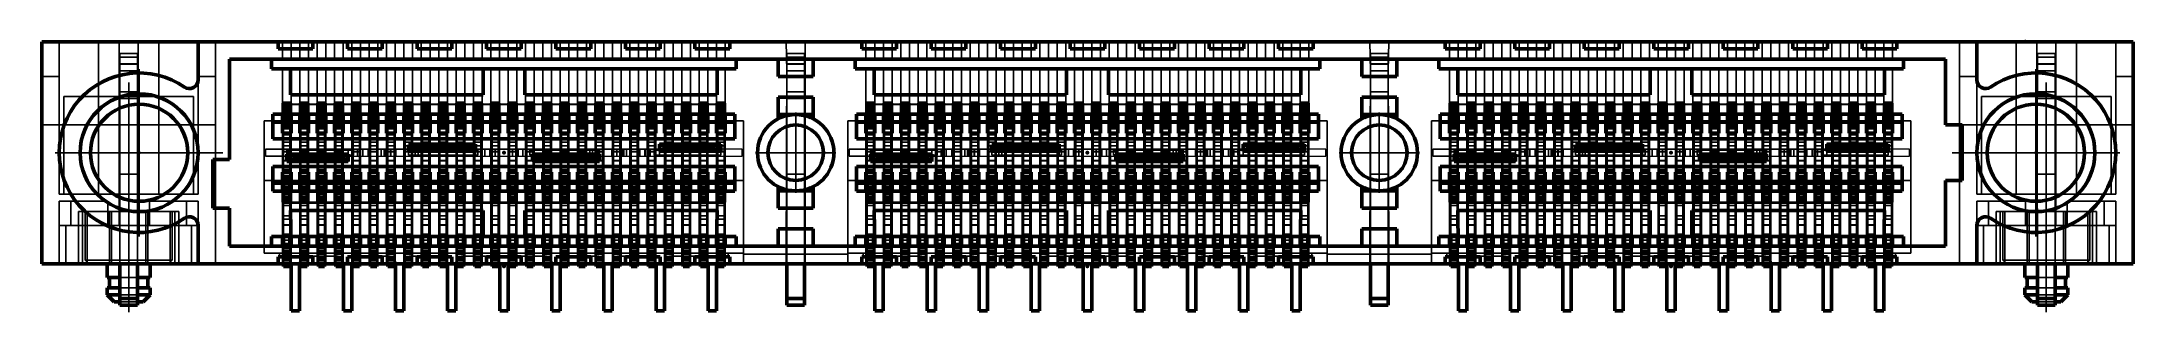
# Model space of a CAD drawing. Header units: inches. Extents: x -1.5 to 1.5, y -0.23 to 0.16.
import ezdxf

# ---------------------------------------------------------------- set-up
doc = ezdxf.new("R2010")
doc.units = ezdxf.units.IN
doc.header["$MEASUREMENT"] = 0
doc.linetypes.add('Center', pattern=[1.5, 0.45, -0.5, 0.05, -0.5])
doc.linetypes.add('Dashed', pattern=[2, 1, -1])
for name, color, linetype, lineweight in [('AM_4', 7, 'Continuous', 50), ('AM_7', 7, 'Center', 25), ('AM_9', 6, 'Dashed', 25), ('ConnectionPoints', 7, 'Continuous', 50)]:
    doc.layers.add(name, color=color, linetype=linetype, lineweight=lineweight)

msp = doc.modelspace()

# ---------------------------------------------------------------- linework, layer by layer
at = {"layer": 'AM_4'}
for p, q in [((1.505, 0.16), (-1.505, 0.16)), ((-1.505, 0.16), (-1.505, -0.16)), ((-1.28, 0.16), (-1.28, 0.1049)), ((-1.165, 0.16), (-1.165, 0.15)), ((-1.115, 0.15), (-1.115, 0.16)), ((-1.065, 0.16), (-1.065, 0.15)), ((-1.015, 0.15), (-1.015, 0.16)), ((-0.965, 0.16), (-0.965, 0.15)), ((-0.915, 0.15), (-0.915, 0.16)), ((-0.865, 0.16), (-0.865, 0.15)), ((-0.815, 0.15), (-0.815, 0.16)), ((-0.765, 0.16), (-0.765, 0.15)), ((-0.715, 0.15), (-0.715, 0.16)), ((-0.665, 0.16), (-0.665, 0.15)), ((-0.615, 0.15), (-0.615, 0.16)), ((-0.565, 0.16), (-0.565, 0.15)), ((-0.515, 0.15), (-0.515, 0.16)), ((-0.325, 0.16), (-0.325, 0.15)), ((-0.275, 0.15), (-0.275, 0.16)), ((-0.225, 0.16), (-0.225, 0.15)), ((-0.175, 0.15), (-0.175, 0.16)), ((-0.125, 0.16), (-0.125, 0.15)), ((-0.075, 0.15), (-0.075, 0.16)), ((-0.025, 0.16), (-0.025, 0.15)), ((0.025, 0.15), (0.025, 0.16)), ((0.075, 0.16), (0.075, 0.15)), ((0.125, 0.15), (0.125, 0.16)), ((0.175, 0.16), (0.175, 0.15)), ((0.225, 0.15), (0.225, 0.16)), ((0.275, 0.16), (0.275, 0.15)), ((0.325, 0.15), (0.325, 0.16)), ((0.515, 0.16), (0.515, 0.15)), ((0.565, 0.15), (0.565, 0.16)), ((0.615, 0.16), (0.615, 0.15)), ((0.665, 0.15), (0.665, 0.16)), ((0.715, 0.16), (0.715, 0.15)), ((0.765, 0.15), (0.765, 0.16)), ((0.815, 0.16), (0.815, 0.15)), ((0.865, 0.15), (0.865, 0.16)), ((0.915, 0.16), (0.915, 0.15)), ((0.965, 0.15), (0.965, 0.16)), ((1.015, 0.16), (1.015, 0.15)), ((1.065, 0.15), (1.065, 0.16)), ((1.115, 0.16), (1.115, 0.15)), ((1.165, 0.15), (1.165, 0.16)), ((1.28, 0.1049), (1.28, 0.16)), ((1.505, -0.16), (1.505, 0.16)), ((1.235, 0.135), (-1.235, 0.135)), ((-1.235, 0.135), (-1.235, -0.01)), ((-1.1745, 0.135), (-1.1745, 0.121)), ((-1.1745, 0.121), (-0.5055, 0.121)), ((-1.165, 0.15), (-1.115, 0.15)), ((-1.147, 0.121), (-1.147, 0.0835)), ((-1.065, 0.15), (-1.015, 0.15)), ((-0.965, 0.15), (-0.915, 0.15)), ((-0.87, 0.0835), (-0.87, 0.121)), ((-0.865, 0.15), (-0.815, 0.15)), ((-0.81, 0.121), (-0.81, 0.0835)), ((-0.765, 0.15), (-0.715, 0.15)), ((-0.665, 0.15), (-0.615, 0.15)), ((-0.565, 0.15), (-0.515, 0.15)), ((-0.533, 0.0835), (-0.533, 0.121)), ((-0.5055, 0.121), (-0.5055, 0.135)), ((-0.445, 0.135), (-0.445, 0.11)), ((-0.395, 0.135), (-0.395, 0.11)), ((-0.3345, 0.135), (-0.3345, 0.121)), ((-0.3345, 0.121), (0.3345, 0.121)), ((-0.325, 0.15), (-0.275, 0.15)), ((-0.307, 0.121), (-0.307, 0.0835)), ((-0.225, 0.15), (-0.175, 0.15)), ((-0.125, 0.15), (-0.075, 0.15)), ((-0.03, 0.0835), (-0.03, 0.121)), ((-0.025, 0.15), (0.025, 0.15)), ((0.03, 0.121), (0.03, 0.0835)), ((0.075, 0.15), (0.125, 0.15)), ((0.175, 0.15), (0.225, 0.15)), ((0.275, 0.15), (0.325, 0.15)), ((0.307, 0.0835), (0.307, 0.121)), ((0.3345, 0.121), (0.3345, 0.135)), ((0.395, 0.135), (0.395, 0.11)), ((0.445, 0.135), (0.445, 0.11)), ((0.5055, 0.135), (0.5055, 0.121)), ((0.5055, 0.121), (1.1745, 0.121)), ((0.515, 0.15), (0.565, 0.15)), ((0.533, 0.121), (0.533, 0.0835)), ((0.615, 0.15), (0.665, 0.15)), ((0.715, 0.15), (0.765, 0.15)), ((0.81, 0.0835), (0.81, 0.121)), ((0.815, 0.15), (0.865, 0.15)), ((0.87, 0.121), (0.87, 0.0835)), ((0.915, 0.15), (0.965, 0.15)), ((1.015, 0.15), (1.065, 0.15)), ((1.115, 0.15), (1.165, 0.15)), ((1.147, 0.0835), (1.147, 0.121)), ((1.1745, 0.121), (1.1745, 0.135)), ((1.235, 0.04), (1.235, 0.135)), ((-0.395, 0.11), (-0.445, 0.11)), ((0.445, 0.11), (0.395, 0.11)), ((-1.1578, 0.0715), (-1.1578, 0.036)), ((-1.1473, 0.0715), (-1.1578, 0.0715)), ((-1.1473, 0.07), (-1.157, 0.07)), ((-1.157, 0.036), (-1.157, 0.07)), ((-1.148, 0.067), (-1.157, 0.067)), ((-1.148, 0.064), (-1.157, 0.064)), ((-1.148, 0.0696), (-1.148, 0.0399)), ((-1.1473, 0.036), (-1.1473, 0.0715)), ((-1.147, 0.0835), (-0.87, 0.0835)), ((-1.1327, 0.0715), (-1.1327, 0.036)), ((-1.1222, 0.0715), (-1.1327, 0.0715)), ((-1.1222, 0.07), (-1.1327, 0.07)), ((-1.132, 0.0399), (-1.132, 0.0696)), ((-1.123, 0.067), (-1.132, 0.067)), ((-1.123, 0.064), (-1.132, 0.064)), ((-1.123, 0.0696), (-1.123, 0.0399)), ((-1.1222, 0.036), (-1.1222, 0.0715)), ((-1.1078, 0.0715), (-1.1078, 0.036)), ((-1.0973, 0.0715), (-1.1078, 0.0715)), ((-1.0973, 0.07), (-1.1078, 0.07)), ((-1.107, 0.0399), (-1.107, 0.0696)), ((-1.098, 0.067), (-1.107, 0.067)), ((-1.098, 0.064), (-1.107, 0.064)), ((-1.098, 0.0696), (-1.098, 0.0399)), ((-1.0973, 0.036), (-1.0973, 0.0715)), ((-1.0828, 0.0715), (-1.0828, 0.036)), ((-1.0722, 0.0715), (-1.0828, 0.0715)), ((-1.0722, 0.07), (-1.0828, 0.07)), ((-1.082, 0.0399), (-1.082, 0.0696)), ((-1.073, 0.067), (-1.082, 0.067)), ((-1.073, 0.064), (-1.082, 0.064)), ((-1.073, 0.0696), (-1.073, 0.0399)), ((-1.0722, 0.036), (-1.0722, 0.0715)), ((-1.0577, 0.0715), (-1.0577, 0.036)), ((-1.0473, 0.0715), (-1.0577, 0.0715)), ((-1.0473, 0.07), (-1.0577, 0.07)), ((-1.057, 0.0399), (-1.057, 0.0696)), ((-1.048, 0.067), (-1.057, 0.067)), ((-1.048, 0.064), (-1.057, 0.064)), ((-1.048, 0.0696), (-1.048, 0.0399)), ((-1.0473, 0.036), (-1.0473, 0.0715)), ((-1.0328, 0.0715), (-1.0328, 0.036)), ((-1.0223, 0.0715), (-1.0328, 0.0715)), ((-1.0223, 0.07), (-1.0328, 0.07)), ((-1.032, 0.0399), (-1.032, 0.0696)), ((-1.023, 0.067), (-1.032, 0.067)), ((-1.023, 0.064), (-1.032, 0.064)), ((-1.023, 0.0696), (-1.023, 0.0399)), ((-1.0223, 0.036), (-1.0223, 0.0715)), ((-1.0078, 0.0715), (-1.0078, 0.036)), ((-0.9973, 0.0715), (-1.0078, 0.0715)), ((-0.9973, 0.07), (-1.0078, 0.07)), ((-1.007, 0.0399), (-1.007, 0.0696)), ((-0.998, 0.067), (-1.007, 0.067)), ((-0.998, 0.064), (-1.007, 0.064)), ((-0.998, 0.0696), (-0.998, 0.0399)), ((-0.9973, 0.036), (-0.9973, 0.0715)), ((-0.9828, 0.0715), (-0.9828, 0.036)), ((-0.9723, 0.0715), (-0.9828, 0.0715)), ((-0.9723, 0.07), (-0.9828, 0.07)), ((-0.982, 0.0399), (-0.982, 0.0696)), ((-0.973, 0.067), (-0.982, 0.067)), ((-0.973, 0.064), (-0.982, 0.064)), ((-0.973, 0.0696), (-0.973, 0.0399)), ((-0.9723, 0.036), (-0.9723, 0.0715)), ((-0.9578, 0.0715), (-0.9578, 0.036)), ((-0.9473, 0.0715), (-0.9578, 0.0715)), ((-0.9473, 0.07), (-0.9578, 0.07)), ((-0.957, 0.0399), (-0.957, 0.0696)), ((-0.948, 0.067), (-0.957, 0.067)), ((-0.948, 0.064), (-0.957, 0.064)), ((-0.948, 0.0696), (-0.948, 0.0399)), ((-0.9473, 0.036), (-0.9473, 0.0715)), ((-0.9328, 0.0715), (-0.9328, 0.036)), ((-0.9223, 0.0715), (-0.9328, 0.0715)), ((-0.9223, 0.07), (-0.9328, 0.07)), ((-0.932, 0.0399), (-0.932, 0.0696)), ((-0.923, 0.067), (-0.932, 0.067)), ((-0.923, 0.064), (-0.932, 0.064)), ((-0.923, 0.0696), (-0.923, 0.0399)), ((-0.9223, 0.036), (-0.9223, 0.0715)), ((-0.9078, 0.0715), (-0.9078, 0.036)), ((-0.8973, 0.0715), (-0.9078, 0.0715)), ((-0.8973, 0.07), (-0.9078, 0.07)), ((-0.907, 0.0399), (-0.907, 0.0696)), ((-0.898, 0.067), (-0.907, 0.067)), ((-0.898, 0.064), (-0.907, 0.064)), ((-0.898, 0.0696), (-0.898, 0.0399)), ((-0.8973, 0.036), (-0.8973, 0.0715)), ((-0.8828, 0.0715), (-0.8828, 0.036)), ((-0.8723, 0.0715), (-0.8828, 0.0715)), ((-0.8723, 0.07), (-0.8828, 0.07)), ((-0.882, 0.0399), (-0.882, 0.0696)), ((-0.873, 0.067), (-0.882, 0.067)), ((-0.873, 0.064), (-0.882, 0.064)), ((-0.873, 0.0696), (-0.873, 0.0399)), ((-0.8723, 0.036), (-0.8723, 0.0715)), ((-0.8578, 0.0715), (-0.8578, 0.036)), ((-0.8473, 0.0715), (-0.8578, 0.0715)), ((-0.8473, 0.07), (-0.8578, 0.07)), ((-0.857, 0.0399), (-0.857, 0.0696)), ((-0.848, 0.067), (-0.857, 0.067)), ((-0.848, 0.064), (-0.857, 0.064)), ((-0.848, 0.0696), (-0.848, 0.0399)), ((-0.8473, 0.036), (-0.8473, 0.0715)), ((-0.8328, 0.0715), (-0.8328, 0.036)), ((-0.8223, 0.0715), (-0.8328, 0.0715)), ((-0.8223, 0.07), (-0.8328, 0.07)), ((-0.832, 0.0399), (-0.832, 0.0696)), ((-0.823, 0.067), (-0.832, 0.067)), ((-0.823, 0.064), (-0.832, 0.064)), ((-0.823, 0.0696), (-0.823, 0.0399)), ((-0.8223, 0.036), (-0.8223, 0.0715)), ((-0.81, 0.0835), (-0.533, 0.0835)), ((-0.8078, 0.0715), (-0.8078, 0.036)), ((-0.7973, 0.0715), (-0.8078, 0.0715)), ((-0.7973, 0.07), (-0.8078, 0.07)), ((-0.807, 0.0399), (-0.807, 0.0696)), ((-0.798, 0.067), (-0.807, 0.067)), ((-0.798, 0.064), (-0.807, 0.064)), ((-0.798, 0.0696), (-0.798, 0.0399)), ((-0.7973, 0.036), (-0.7973, 0.0715)), ((-0.7828, 0.0715), (-0.7828, 0.036)), ((-0.7723, 0.0715), (-0.7828, 0.0715)), ((-0.7723, 0.07), (-0.7828, 0.07)), ((-0.782, 0.0399), (-0.782, 0.0696)), ((-0.773, 0.067), (-0.782, 0.067)), ((-0.773, 0.064), (-0.782, 0.064)), ((-0.773, 0.0696), (-0.773, 0.0399)), ((-0.7723, 0.036), (-0.7723, 0.0715)), ((-0.7578, 0.0715), (-0.7578, 0.036)), ((-0.7473, 0.0715), (-0.7578, 0.0715)), ((-0.7473, 0.07), (-0.7578, 0.07)), ((-0.757, 0.0399), (-0.757, 0.0696)), ((-0.748, 0.067), (-0.757, 0.067)), ((-0.748, 0.064), (-0.757, 0.064)), ((-0.748, 0.0696), (-0.748, 0.0399)), ((-0.7473, 0.036), (-0.7473, 0.0715)), ((-0.7328, 0.0715), (-0.7328, 0.036)), ((-0.7223, 0.0715), (-0.7328, 0.0715)), ((-0.7223, 0.07), (-0.7328, 0.07)), ((-0.732, 0.0399), (-0.732, 0.0696)), ((-0.723, 0.067), (-0.732, 0.067)), ((-0.723, 0.064), (-0.732, 0.064)), ((-0.723, 0.0696), (-0.723, 0.0399)), ((-0.7223, 0.036), (-0.7223, 0.0715)), ((-0.7078, 0.0715), (-0.7078, 0.036)), ((-0.6973, 0.0715), (-0.7078, 0.0715)), ((-0.6973, 0.07), (-0.7078, 0.07)), ((-0.707, 0.0399), (-0.707, 0.0696)), ((-0.698, 0.067), (-0.707, 0.067)), ((-0.698, 0.064), (-0.707, 0.064)), ((-0.698, 0.0696), (-0.698, 0.0399)), ((-0.6973, 0.036), (-0.6973, 0.0715)), ((-0.6828, 0.0715), (-0.6828, 0.036)), ((-0.6723, 0.0715), (-0.6828, 0.0715)), ((-0.6723, 0.07), (-0.6828, 0.07)), ((-0.682, 0.0399), (-0.682, 0.0696)), ((-0.673, 0.067), (-0.682, 0.067)), ((-0.673, 0.064), (-0.682, 0.064)), ((-0.673, 0.0696), (-0.673, 0.0399)), ((-0.6723, 0.036), (-0.6723, 0.0715)), ((-0.6578, 0.0715), (-0.6578, 0.036)), ((-0.6473, 0.0715), (-0.6578, 0.0715)), ((-0.6473, 0.07), (-0.6578, 0.07)), ((-0.657, 0.0399), (-0.657, 0.0696)), ((-0.648, 0.067), (-0.657, 0.067)), ((-0.648, 0.064), (-0.657, 0.064)), ((-0.648, 0.0696), (-0.648, 0.0399)), ((-0.6473, 0.036), (-0.6473, 0.0715)), ((-0.6328, 0.0715), (-0.6328, 0.036)), ((-0.6223, 0.0715), (-0.6328, 0.0715)), ((-0.6223, 0.07), (-0.6328, 0.07)), ((-0.632, 0.0399), (-0.632, 0.0696)), ((-0.623, 0.067), (-0.632, 0.067)), ((-0.623, 0.064), (-0.632, 0.064)), ((-0.623, 0.0696), (-0.623, 0.0399)), ((-0.6223, 0.036), (-0.6223, 0.0715)), ((-0.6078, 0.0715), (-0.6078, 0.036)), ((-0.5973, 0.0715), (-0.6078, 0.0715)), ((-0.5973, 0.07), (-0.6078, 0.07)), ((-0.607, 0.0399), (-0.607, 0.0696)), ((-0.598, 0.067), (-0.607, 0.067)), ((-0.598, 0.064), (-0.607, 0.064)), ((-0.598, 0.0696), (-0.598, 0.0399)), ((-0.5973, 0.036), (-0.5973, 0.0715)), ((-0.5828, 0.0715), (-0.5828, 0.036)), ((-0.5723, 0.0715), (-0.5828, 0.0715)), ((-0.5723, 0.07), (-0.5828, 0.07)), ((-0.582, 0.0399), (-0.582, 0.0696)), ((-0.573, 0.067), (-0.582, 0.067)), ((-0.573, 0.064), (-0.582, 0.064)), ((-0.573, 0.0696), (-0.573, 0.0399)), ((-0.5723, 0.036), (-0.5723, 0.0715)), ((-0.5578, 0.0715), (-0.5578, 0.036)), ((-0.5473, 0.0715), (-0.5578, 0.0715)), ((-0.5473, 0.07), (-0.5578, 0.07)), ((-0.557, 0.0399), (-0.557, 0.0696)), ((-0.548, 0.067), (-0.557, 0.067)), ((-0.548, 0.064), (-0.557, 0.064)), ((-0.548, 0.0696), (-0.548, 0.0399)), ((-0.5473, 0.036), (-0.5473, 0.0715)), ((-0.5328, 0.0715), (-0.5328, 0.036)), ((-0.5223, 0.0715), (-0.5328, 0.0715)), ((-0.523, 0.07), (-0.5328, 0.07)), ((-0.532, 0.0399), (-0.532, 0.0696)), ((-0.523, 0.067), (-0.532, 0.067)), ((-0.523, 0.064), (-0.532, 0.064)), ((-0.523, 0.07), (-0.523, 0.036)), ((-0.5223, 0.036), (-0.5223, 0.0715)), ((-0.445, 0.08), (-0.445, 0.049)), ((-0.395, 0.08), (-0.445, 0.08)), ((-0.395, 0.08), (-0.395, 0.049)), ((-0.3178, 0.0715), (-0.3178, 0.036)), ((-0.3073, 0.0715), (-0.3178, 0.0715)), ((-0.3073, 0.07), (-0.317, 0.07)), ((-0.317, 0.036), (-0.317, 0.07)), ((-0.308, 0.067), (-0.317, 0.067)), ((-0.308, 0.064), (-0.317, 0.064)), ((-0.308, 0.0696), (-0.308, 0.0399)), ((-0.3073, 0.036), (-0.3073, 0.0715)), ((-0.307, 0.0835), (-0.03, 0.0835)), ((-0.2928, 0.0715), (-0.2928, 0.036)), ((-0.2823, 0.0715), (-0.2928, 0.0715)), ((-0.2823, 0.07), (-0.2928, 0.07)), ((-0.292, 0.0399), (-0.292, 0.0696)), ((-0.283, 0.067), (-0.292, 0.067)), ((-0.283, 0.064), (-0.292, 0.064)), ((-0.283, 0.0696), (-0.283, 0.0399)), ((-0.2823, 0.036), (-0.2823, 0.0715)), ((-0.2678, 0.0715), (-0.2678, 0.036)), ((-0.2573, 0.0715), (-0.2678, 0.0715)), ((-0.2573, 0.07), (-0.2678, 0.07)), ((-0.267, 0.0399), (-0.267, 0.0696)), ((-0.258, 0.067), (-0.267, 0.067)), ((-0.258, 0.064), (-0.267, 0.064)), ((-0.258, 0.0696), (-0.258, 0.0399)), ((-0.2573, 0.036), (-0.2573, 0.0715)), ((-0.2428, 0.0715), (-0.2428, 0.036)), ((-0.2323, 0.0715), (-0.2428, 0.0715)), ((-0.2323, 0.07), (-0.2428, 0.07)), ((-0.242, 0.0399), (-0.242, 0.0696)), ((-0.233, 0.067), (-0.242, 0.067)), ((-0.233, 0.064), (-0.242, 0.064)), ((-0.233, 0.0696), (-0.233, 0.0399)), ((-0.2323, 0.036), (-0.2323, 0.0715)), ((-0.2178, 0.0715), (-0.2178, 0.036)), ((-0.2073, 0.0715), (-0.2178, 0.0715)), ((-0.2073, 0.07), (-0.2178, 0.07)), ((-0.217, 0.0399), (-0.217, 0.0696)), ((-0.208, 0.067), (-0.217, 0.067)), ((-0.208, 0.064), (-0.217, 0.064)), ((-0.208, 0.0696), (-0.208, 0.0399)), ((-0.2073, 0.036), (-0.2073, 0.0715)), ((-0.1928, 0.0715), (-0.1928, 0.036)), ((-0.1823, 0.0715), (-0.1928, 0.0715)), ((-0.1823, 0.07), (-0.1928, 0.07)), ((-0.192, 0.0399), (-0.192, 0.0696)), ((-0.183, 0.067), (-0.192, 0.067)), ((-0.183, 0.064), (-0.192, 0.064)), ((-0.183, 0.0696), (-0.183, 0.0399)), ((-0.1823, 0.036), (-0.1823, 0.0715)), ((-0.1678, 0.0715), (-0.1678, 0.036)), ((-0.1573, 0.0715), (-0.1678, 0.0715)), ((-0.1573, 0.07), (-0.1678, 0.07)), ((-0.167, 0.0399), (-0.167, 0.0696)), ((-0.158, 0.067), (-0.167, 0.067)), ((-0.158, 0.064), (-0.167, 0.064)), ((-0.158, 0.0696), (-0.158, 0.0399)), ((-0.1573, 0.036), (-0.1573, 0.0715)), ((-0.1428, 0.0715), (-0.1428, 0.036)), ((-0.1323, 0.0715), (-0.1428, 0.0715)), ((-0.1323, 0.07), (-0.1428, 0.07)), ((-0.142, 0.0399), (-0.142, 0.0696)), ((-0.133, 0.067), (-0.142, 0.067)), ((-0.133, 0.064), (-0.142, 0.064)), ((-0.133, 0.0696), (-0.133, 0.0399)), ((-0.1323, 0.036), (-0.1323, 0.0715)), ((-0.1178, 0.0715), (-0.1178, 0.036)), ((-0.1073, 0.0715), (-0.1178, 0.0715)), ((-0.1073, 0.07), (-0.1178, 0.07)), ((-0.117, 0.0399), (-0.117, 0.0696)), ((-0.108, 0.067), (-0.117, 0.067)), ((-0.108, 0.064), (-0.117, 0.064)), ((-0.108, 0.0696), (-0.108, 0.0399)), ((-0.1073, 0.036), (-0.1073, 0.0715)), ((-0.0928, 0.0715), (-0.0928, 0.036)), ((-0.0823, 0.0715), (-0.0928, 0.0715)), ((-0.0823, 0.07), (-0.0928, 0.07)), ((-0.092, 0.0399), (-0.092, 0.0696)), ((-0.083, 0.067), (-0.092, 0.067)), ((-0.083, 0.064), (-0.092, 0.064)), ((-0.083, 0.0696), (-0.083, 0.0399)), ((-0.0823, 0.036), (-0.0823, 0.0715)), ((-0.0678, 0.0715), (-0.0678, 0.036)), ((-0.0573, 0.0715), (-0.0678, 0.0715)), ((-0.0573, 0.07), (-0.0678, 0.07)), ((-0.067, 0.0399), (-0.067, 0.0696)), ((-0.058, 0.067), (-0.067, 0.067)), ((-0.058, 0.064), (-0.067, 0.064)), ((-0.058, 0.0696), (-0.058, 0.0399)), ((-0.0573, 0.036), (-0.0573, 0.0715)), ((-0.0428, 0.0715), (-0.0428, 0.036)), ((-0.0323, 0.0715), (-0.0428, 0.0715)), ((-0.0323, 0.07), (-0.0428, 0.07)), ((-0.042, 0.0399), (-0.042, 0.0696)), ((-0.033, 0.067), (-0.042, 0.067)), ((-0.033, 0.064), (-0.042, 0.064)), ((-0.033, 0.0696), (-0.033, 0.0399)), ((-0.0323, 0.036), (-0.0323, 0.0715)), ((-0.0178, 0.0715), (-0.0178, 0.036)), ((-0.0073, 0.0715), (-0.0178, 0.0715)), ((-0.0073, 0.07), (-0.0178, 0.07)), ((-0.017, 0.0399), (-0.017, 0.0696)), ((-0.008, 0.067), (-0.017, 0.067)), ((-0.008, 0.064), (-0.017, 0.064)), ((-0.008, 0.0696), (-0.008, 0.0399)), ((-0.0073, 0.036), (-0.0073, 0.0715)), ((0.0072, 0.0715), (0.0072, 0.036)), ((0.0177, 0.0715), (0.0072, 0.0715)), ((0.0177, 0.07), (0.0072, 0.07)), ((0.008, 0.0399), (0.008, 0.0696)), ((0.017, 0.067), (0.008, 0.067)), ((0.017, 0.064), (0.008, 0.064)), ((0.017, 0.0696), (0.017, 0.0399)), ((0.0177, 0.036), (0.0177, 0.0715)), ((0.03, 0.0835), (0.307, 0.0835)), ((0.0322, 0.0715), (0.0322, 0.036)), ((0.0427, 0.0715), (0.0322, 0.0715)), ((0.0427, 0.07), (0.0322, 0.07)), ((0.033, 0.0399), (0.033, 0.0696)), ((0.042, 0.067), (0.033, 0.067)), ((0.042, 0.064), (0.033, 0.064)), ((0.042, 0.0696), (0.042, 0.0399)), ((0.0427, 0.036), (0.0427, 0.0715)), ((0.0572, 0.0715), (0.0572, 0.036)), ((0.0677, 0.0715), (0.0572, 0.0715)), ((0.0677, 0.07), (0.0572, 0.07)), ((0.058, 0.0399), (0.058, 0.0696)), ((0.067, 0.067), (0.058, 0.067)), ((0.067, 0.064), (0.058, 0.064)), ((0.067, 0.0696), (0.067, 0.0399)), ((0.0677, 0.036), (0.0677, 0.0715)), ((0.0822, 0.0715), (0.0822, 0.036)), ((0.0927, 0.0715), (0.0822, 0.0715)), ((0.0927, 0.07), (0.0822, 0.07)), ((0.083, 0.0399), (0.083, 0.0696)), ((0.092, 0.067), (0.083, 0.067)), ((0.092, 0.064), (0.083, 0.064)), ((0.092, 0.0696), (0.092, 0.0399)), ((0.0927, 0.036), (0.0927, 0.0715)), ((0.1072, 0.0715), (0.1072, 0.036)), ((0.1177, 0.0715), (0.1072, 0.0715)), ((0.1177, 0.07), (0.1072, 0.07)), ((0.108, 0.0399), (0.108, 0.0696)), ((0.117, 0.067), (0.108, 0.067)), ((0.117, 0.064), (0.108, 0.064)), ((0.117, 0.0696), (0.117, 0.0399)), ((0.1177, 0.036), (0.1177, 0.0715)), ((0.1322, 0.0715), (0.1322, 0.036)), ((0.1427, 0.0715), (0.1322, 0.0715)), ((0.1427, 0.07), (0.1322, 0.07)), ((0.133, 0.0399), (0.133, 0.0696)), ((0.142, 0.067), (0.133, 0.067)), ((0.142, 0.064), (0.133, 0.064)), ((0.142, 0.0696), (0.142, 0.0399)), ((0.1427, 0.036), (0.1427, 0.0715)), ((0.1572, 0.0715), (0.1572, 0.036)), ((0.1677, 0.0715), (0.1572, 0.0715)), ((0.1677, 0.07), (0.1572, 0.07)), ((0.158, 0.0399), (0.158, 0.0696)), ((0.167, 0.067), (0.158, 0.067)), ((0.167, 0.064), (0.158, 0.064)), ((0.167, 0.0696), (0.167, 0.0399)), ((0.1677, 0.036), (0.1677, 0.0715)), ((0.1822, 0.0715), (0.1822, 0.036)), ((0.1927, 0.0715), (0.1822, 0.0715)), ((0.1927, 0.07), (0.1822, 0.07)), ((0.183, 0.0399), (0.183, 0.0696)), ((0.192, 0.067), (0.183, 0.067)), ((0.192, 0.064), (0.183, 0.064)), ((0.192, 0.0696), (0.192, 0.0399)), ((0.1927, 0.036), (0.1927, 0.0715)), ((0.2072, 0.0715), (0.2072, 0.036)), ((0.2177, 0.0715), (0.2072, 0.0715)), ((0.2177, 0.07), (0.2072, 0.07)), ((0.208, 0.0399), (0.208, 0.0696)), ((0.217, 0.067), (0.208, 0.067)), ((0.217, 0.064), (0.208, 0.064)), ((0.217, 0.0696), (0.217, 0.0399)), ((0.2177, 0.036), (0.2177, 0.0715)), ((0.2322, 0.0715), (0.2322, 0.036)), ((0.2427, 0.0715), (0.2322, 0.0715)), ((0.2427, 0.07), (0.2322, 0.07)), ((0.233, 0.0399), (0.233, 0.0696)), ((0.242, 0.067), (0.233, 0.067)), ((0.242, 0.064), (0.233, 0.064)), ((0.242, 0.0696), (0.242, 0.0399)), ((0.2427, 0.036), (0.2427, 0.0715)), ((0.2572, 0.0715), (0.2572, 0.036)), ((0.2677, 0.0715), (0.2572, 0.0715)), ((0.2677, 0.07), (0.2572, 0.07)), ((0.258, 0.0399), (0.258, 0.0696)), ((0.267, 0.067), (0.258, 0.067)), ((0.267, 0.064), (0.258, 0.064)), ((0.267, 0.0696), (0.267, 0.0399)), ((0.2677, 0.036), (0.2677, 0.0715)), ((0.2822, 0.0715), (0.2822, 0.036)), ((0.2927, 0.0715), (0.2822, 0.0715)), ((0.2927, 0.07), (0.2822, 0.07)), ((0.283, 0.0399), (0.283, 0.0696)), ((0.292, 0.067), (0.283, 0.067)), ((0.292, 0.064), (0.283, 0.064)), ((0.292, 0.0696), (0.292, 0.0399)), ((0.2927, 0.036), (0.2927, 0.0715)), ((0.3072, 0.0715), (0.3072, 0.036)), ((0.3177, 0.0715), (0.3072, 0.0715)), ((0.317, 0.07), (0.3072, 0.07)), ((0.308, 0.0399), (0.308, 0.0696)), ((0.317, 0.067), (0.308, 0.067)), ((0.317, 0.064), (0.308, 0.064)), ((0.317, 0.07), (0.317, 0.036)), ((0.3177, 0.036), (0.3177, 0.0715)), ((0.395, 0.08), (0.395, 0.049)), ((0.445, 0.08), (0.395, 0.08)), ((0.445, 0.08), (0.445, 0.049)), ((0.5222, 0.0715), (0.5222, 0.036)), ((0.5327, 0.0715), (0.5222, 0.0715)), ((0.5327, 0.07), (0.523, 0.07)), ((0.523, 0.036), (0.523, 0.07)), ((0.532, 0.067), (0.523, 0.067)), ((0.532, 0.064), (0.523, 0.064)), ((0.532, 0.0696), (0.532, 0.0399)), ((0.5327, 0.036), (0.5327, 0.0715)), ((0.533, 0.0835), (0.81, 0.0835)), ((0.5472, 0.0715), (0.5472, 0.036)), ((0.5577, 0.0715), (0.5472, 0.0715)), ((0.5577, 0.07), (0.5472, 0.07)), ((0.548, 0.0399), (0.548, 0.0696)), ((0.557, 0.067), (0.548, 0.067)), ((0.557, 0.064), (0.548, 0.064)), ((0.557, 0.0696), (0.557, 0.0399)), ((0.5577, 0.036), (0.5577, 0.0715)), ((0.5722, 0.0715), (0.5722, 0.036)), ((0.5827, 0.0715), (0.5722, 0.0715)), ((0.5827, 0.07), (0.5722, 0.07)), ((0.573, 0.0399), (0.573, 0.0696)), ((0.582, 0.067), (0.573, 0.067)), ((0.582, 0.064), (0.573, 0.064)), ((0.582, 0.0696), (0.582, 0.0399)), ((0.5827, 0.036), (0.5827, 0.0715)), ((0.5972, 0.0715), (0.5972, 0.036)), ((0.6077, 0.0715), (0.5972, 0.0715)), ((0.6077, 0.07), (0.5972, 0.07)), ((0.598, 0.0399), (0.598, 0.0696)), ((0.607, 0.067), (0.598, 0.067)), ((0.607, 0.064), (0.598, 0.064)), ((0.607, 0.0696), (0.607, 0.0399)), ((0.6077, 0.036), (0.6077, 0.0715)), ((0.6222, 0.0715), (0.6222, 0.036)), ((0.6327, 0.0715), (0.6222, 0.0715)), ((0.6327, 0.07), (0.6222, 0.07)), ((0.623, 0.0399), (0.623, 0.0696)), ((0.632, 0.067), (0.623, 0.067)), ((0.632, 0.064), (0.623, 0.064)), ((0.632, 0.0696), (0.632, 0.0399)), ((0.6327, 0.036), (0.6327, 0.0715)), ((0.6472, 0.0715), (0.6472, 0.036)), ((0.6577, 0.0715), (0.6472, 0.0715)), ((0.6577, 0.07), (0.6472, 0.07)), ((0.648, 0.0399), (0.648, 0.0696)), ((0.657, 0.067), (0.648, 0.067)), ((0.657, 0.064), (0.648, 0.064)), ((0.657, 0.0696), (0.657, 0.0399)), ((0.6577, 0.036), (0.6577, 0.0715)), ((0.6722, 0.0715), (0.6722, 0.036)), ((0.6827, 0.0715), (0.6722, 0.0715)), ((0.6827, 0.07), (0.6722, 0.07)), ((0.673, 0.0399), (0.673, 0.0696)), ((0.682, 0.067), (0.673, 0.067)), ((0.682, 0.064), (0.673, 0.064)), ((0.682, 0.0696), (0.682, 0.0399)), ((0.6827, 0.036), (0.6827, 0.0715)), ((0.6972, 0.0715), (0.6972, 0.036)), ((0.7077, 0.0715), (0.6972, 0.0715)), ((0.7077, 0.07), (0.6972, 0.07)), ((0.698, 0.0399), (0.698, 0.0696)), ((0.707, 0.067), (0.698, 0.067)), ((0.707, 0.064), (0.698, 0.064)), ((0.707, 0.0696), (0.707, 0.0399)), ((0.7077, 0.036), (0.7077, 0.0715)), ((0.7222, 0.0715), (0.7222, 0.036)), ((0.7327, 0.0715), (0.7222, 0.0715)), ((0.7327, 0.07), (0.7222, 0.07)), ((0.723, 0.0399), (0.723, 0.0696)), ((0.732, 0.067), (0.723, 0.067)), ((0.732, 0.064), (0.723, 0.064)), ((0.732, 0.0696), (0.732, 0.0399)), ((0.7327, 0.036), (0.7327, 0.0715)), ((0.7472, 0.0715), (0.7472, 0.036)), ((0.7577, 0.0715), (0.7472, 0.0715)), ((0.7577, 0.07), (0.7472, 0.07)), ((0.748, 0.0399), (0.748, 0.0696)), ((0.757, 0.067), (0.748, 0.067)), ((0.757, 0.064), (0.748, 0.064)), ((0.757, 0.0696), (0.757, 0.0399)), ((0.7577, 0.036), (0.7577, 0.0715)), ((0.7722, 0.0715), (0.7722, 0.036)), ((0.7827, 0.0715), (0.7722, 0.0715)), ((0.7827, 0.07), (0.7722, 0.07)), ((0.773, 0.0399), (0.773, 0.0696)), ((0.782, 0.067), (0.773, 0.067)), ((0.782, 0.064), (0.773, 0.064)), ((0.782, 0.0696), (0.782, 0.0399)), ((0.7827, 0.036), (0.7827, 0.0715)), ((0.7972, 0.0715), (0.7972, 0.036)), ((0.8077, 0.0715), (0.7972, 0.0715)), ((0.8077, 0.07), (0.7972, 0.07)), ((0.798, 0.0399), (0.798, 0.0696)), ((0.807, 0.067), (0.798, 0.067)), ((0.807, 0.064), (0.798, 0.064)), ((0.807, 0.0696), (0.807, 0.0399)), ((0.8077, 0.036), (0.8077, 0.0715)), ((0.8222, 0.0715), (0.8222, 0.036)), ((0.8327, 0.0715), (0.8222, 0.0715)), ((0.8327, 0.07), (0.8222, 0.07)), ((0.823, 0.0399), (0.823, 0.0696)), ((0.832, 0.067), (0.823, 0.067)), ((0.832, 0.064), (0.823, 0.064)), ((0.832, 0.0696), (0.832, 0.0399)), ((0.8327, 0.036), (0.8327, 0.0715)), ((0.8472, 0.0715), (0.8472, 0.036)), ((0.8577, 0.0715), (0.8472, 0.0715)), ((0.8577, 0.07), (0.8472, 0.07)), ((0.848, 0.0399), (0.848, 0.0696)), ((0.857, 0.067), (0.848, 0.067)), ((0.857, 0.064), (0.848, 0.064)), ((0.857, 0.0696), (0.857, 0.0399)), ((0.8577, 0.036), (0.8577, 0.0715)), ((0.87, 0.0835), (1.147, 0.0835)), ((0.8722, 0.0715), (0.8722, 0.036)), ((0.8827, 0.0715), (0.8722, 0.0715)), ((0.8827, 0.07), (0.8722, 0.07)), ((0.873, 0.0399), (0.873, 0.0696)), ((0.882, 0.067), (0.873, 0.067)), ((0.882, 0.064), (0.873, 0.064)), ((0.882, 0.0696), (0.882, 0.0399)), ((0.8827, 0.036), (0.8827, 0.0715)), ((0.8972, 0.0715), (0.8972, 0.036)), ((0.9077, 0.0715), (0.8972, 0.0715)), ((0.9077, 0.07), (0.8972, 0.07)), ((0.898, 0.0399), (0.898, 0.0696)), ((0.907, 0.067), (0.898, 0.067)), ((0.907, 0.064), (0.898, 0.064)), ((0.907, 0.0696), (0.907, 0.0399)), ((0.9077, 0.036), (0.9077, 0.0715)), ((0.9222, 0.0715), (0.9222, 0.036)), ((0.9327, 0.0715), (0.9222, 0.0715)), ((0.9327, 0.07), (0.9222, 0.07)), ((0.923, 0.0399), (0.923, 0.0696)), ((0.932, 0.067), (0.923, 0.067)), ((0.932, 0.064), (0.923, 0.064)), ((0.932, 0.0696), (0.932, 0.0399)), ((0.9327, 0.036), (0.9327, 0.0715)), ((0.9472, 0.0715), (0.9472, 0.036)), ((0.9577, 0.0715), (0.9472, 0.0715)), ((0.9577, 0.07), (0.9472, 0.07)), ((0.948, 0.0399), (0.948, 0.0696)), ((0.957, 0.067), (0.948, 0.067)), ((0.957, 0.064), (0.948, 0.064)), ((0.957, 0.0696), (0.957, 0.0399)), ((0.9577, 0.036), (0.9577, 0.0715)), ((0.9722, 0.0715), (0.9722, 0.036)), ((0.9827, 0.0715), (0.9722, 0.0715)), ((0.9827, 0.07), (0.9722, 0.07)), ((0.973, 0.0399), (0.973, 0.0696)), ((0.982, 0.067), (0.973, 0.067)), ((0.982, 0.064), (0.973, 0.064)), ((0.982, 0.0696), (0.982, 0.0399)), ((0.9827, 0.036), (0.9827, 0.0715)), ((0.9972, 0.0715), (0.9972, 0.036)), ((1.0077, 0.0715), (0.9972, 0.0715)), ((1.0077, 0.07), (0.9972, 0.07)), ((0.998, 0.0399), (0.998, 0.0696)), ((1.007, 0.067), (0.998, 0.067)), ((1.007, 0.064), (0.998, 0.064)), ((1.007, 0.0696), (1.007, 0.0399)), ((1.0077, 0.036), (1.0077, 0.0715)), ((1.0222, 0.0715), (1.0222, 0.036)), ((1.0328, 0.0715), (1.0222, 0.0715)), ((1.0328, 0.07), (1.0222, 0.07)), ((1.023, 0.0399), (1.023, 0.0696)), ((1.032, 0.067), (1.023, 0.067)), ((1.032, 0.064), (1.023, 0.064)), ((1.032, 0.0696), (1.032, 0.0399)), ((1.0328, 0.036), (1.0328, 0.0715)), ((1.0473, 0.0715), (1.0473, 0.036)), ((1.0577, 0.0715), (1.0473, 0.0715)), ((1.0577, 0.07), (1.0473, 0.07)), ((1.048, 0.0399), (1.048, 0.0696)), ((1.057, 0.067), (1.048, 0.067)), ((1.057, 0.064), (1.048, 0.064)), ((1.057, 0.0696), (1.057, 0.0399)), ((1.0577, 0.036), (1.0577, 0.0715)), ((1.0722, 0.0715), (1.0722, 0.036)), ((1.0828, 0.0715), (1.0722, 0.0715)), ((1.0828, 0.07), (1.0722, 0.07)), ((1.073, 0.0399), (1.073, 0.0696)), ((1.082, 0.067), (1.073, 0.067)), ((1.082, 0.064), (1.073, 0.064)), ((1.082, 0.0696), (1.082, 0.0399)), ((1.0828, 0.036), (1.0828, 0.0715)), ((1.0973, 0.0715), (1.0973, 0.036)), ((1.1078, 0.0715), (1.0973, 0.0715)), ((1.1078, 0.07), (1.0973, 0.07)), ((1.098, 0.0399), (1.098, 0.0696)), ((1.107, 0.067), (1.098, 0.067)), ((1.107, 0.064), (1.098, 0.064)), ((1.107, 0.0696), (1.107, 0.0399)), ((1.1078, 0.036), (1.1078, 0.0715)), ((1.1222, 0.0715), (1.1222, 0.036)), ((1.1327, 0.0715), (1.1222, 0.0715)), ((1.1327, 0.07), (1.1222, 0.07)), ((1.123, 0.0399), (1.123, 0.0696)), ((1.132, 0.067), (1.123, 0.067)), ((1.132, 0.064), (1.123, 0.064)), ((1.132, 0.0696), (1.132, 0.0399)), ((1.1327, 0.036), (1.1327, 0.0715)), ((1.1473, 0.0715), (1.1473, 0.036)), ((1.1578, 0.0715), (1.1473, 0.0715)), ((1.157, 0.07), (1.1473, 0.07)), ((1.148, 0.0399), (1.148, 0.0696)), ((1.157, 0.067), (1.148, 0.067)), ((1.157, 0.064), (1.148, 0.064)), ((1.157, 0.07), (1.157, 0.036)), ((1.1578, 0.036), (1.1578, 0.0715)), ((-1.1725, 0.0555), (-1.1725, 0.02)), ((-1.1587, 0.0555), (-1.1725, 0.0555)), ((-1.1587, 0.044), (-1.1725, 0.044)), ((-1.1587, 0.028), (-1.1587, 0.0555)), ((-1.1578, 0.036), (-1.1473, 0.036)), ((-1.148, 0.0582), (-1.157, 0.0582)), ((-1.148, 0.0506), (-1.157, 0.0506)), ((-1.157, 0.0447), (-1.148, 0.0447)), ((-1.148, 0.0399), (-1.157, 0.0399)), ((-1.148, 0.039), (-1.157, 0.039)), ((-1.1462, 0.0555), (-1.1462, 0.028)), ((-1.1338, 0.0555), (-1.1462, 0.0555)), ((-1.1338, 0.044), (-1.1462, 0.044)), ((-1.1338, 0.028), (-1.1338, 0.0555)), ((-1.1327, 0.036), (-1.1222, 0.036)), ((-1.123, 0.0582), (-1.132, 0.0582)), ((-1.123, 0.0506), (-1.132, 0.0506)), ((-1.132, 0.0447), (-1.123, 0.0447)), ((-1.123, 0.0399), (-1.132, 0.0399)), ((-1.123, 0.039), (-1.132, 0.039)), ((-1.1213, 0.0555), (-1.1213, 0.028)), ((-1.1087, 0.0555), (-1.1213, 0.0555)), ((-1.1087, 0.044), (-1.1213, 0.044)), ((-1.1087, 0.028), (-1.1087, 0.0555)), ((-1.1078, 0.036), (-1.0973, 0.036)), ((-1.098, 0.0582), (-1.107, 0.0582)), ((-1.098, 0.0506), (-1.107, 0.0506)), ((-1.107, 0.0447), (-1.098, 0.0447)), ((-1.098, 0.0399), (-1.107, 0.0399)), ((-1.098, 0.039), (-1.107, 0.039)), ((-1.0962, 0.0555), (-1.0962, 0.028)), ((-1.0837, 0.0555), (-1.0962, 0.0555)), ((-1.0837, 0.044), (-1.0962, 0.044)), ((-1.0837, 0.028), (-1.0837, 0.0555)), ((-1.0828, 0.036), (-1.0722, 0.036)), ((-1.073, 0.0582), (-1.082, 0.0582)), ((-1.073, 0.0506), (-1.082, 0.0506)), ((-1.082, 0.0447), (-1.073, 0.0447)), ((-1.073, 0.0399), (-1.082, 0.0399)), ((-1.073, 0.039), (-1.082, 0.039)), ((-1.0713, 0.0555), (-1.0713, 0.028)), ((-1.0588, 0.0555), (-1.0713, 0.0555)), ((-1.0588, 0.044), (-1.0713, 0.044)), ((-1.0588, 0.028), (-1.0588, 0.0555)), ((-1.0577, 0.036), (-1.0473, 0.036)), ((-1.048, 0.0582), (-1.057, 0.0582)), ((-1.048, 0.0506), (-1.057, 0.0506)), ((-1.057, 0.0447), (-1.048, 0.0447)), ((-1.048, 0.0399), (-1.057, 0.0399)), ((-1.048, 0.039), (-1.057, 0.039)), ((-1.0463, 0.0555), (-1.0463, 0.028)), ((-1.0338, 0.0555), (-1.0463, 0.0555)), ((-1.0338, 0.044), (-1.0463, 0.044)), ((-1.0338, 0.028), (-1.0338, 0.0555)), ((-1.0328, 0.036), (-1.0223, 0.036)), ((-1.023, 0.0582), (-1.032, 0.0582)), ((-1.023, 0.0506), (-1.032, 0.0506)), ((-1.032, 0.0447), (-1.023, 0.0447)), ((-1.023, 0.0399), (-1.032, 0.0399)), ((-1.023, 0.039), (-1.032, 0.039)), ((-1.0213, 0.0555), (-1.0213, 0.028)), ((-1.0088, 0.0555), (-1.0213, 0.0555)), ((-1.0088, 0.044), (-1.0213, 0.044)), ((-1.0088, 0.028), (-1.0088, 0.0555)), ((-1.0078, 0.036), (-0.9973, 0.036)), ((-0.998, 0.0582), (-1.007, 0.0582)), ((-0.998, 0.0506), (-1.007, 0.0506)), ((-1.007, 0.0447), (-0.998, 0.0447)), ((-0.998, 0.0399), (-1.007, 0.0399)), ((-0.998, 0.039), (-1.007, 0.039)), ((-0.9963, 0.0555), (-0.9963, 0.028)), ((-0.9838, 0.0555), (-0.9963, 0.0555)), ((-0.9838, 0.044), (-0.9963, 0.044)), ((-0.9838, 0.028), (-0.9838, 0.0555)), ((-0.9828, 0.036), (-0.9723, 0.036)), ((-0.973, 0.0582), (-0.982, 0.0582)), ((-0.973, 0.0506), (-0.982, 0.0506)), ((-0.982, 0.0447), (-0.973, 0.0447)), ((-0.973, 0.0399), (-0.982, 0.0399)), ((-0.973, 0.039), (-0.982, 0.039)), ((-0.9713, 0.0555), (-0.9713, 0.028)), ((-0.9588, 0.0555), (-0.9713, 0.0555)), ((-0.9588, 0.044), (-0.9713, 0.044)), ((-0.9588, 0.028), (-0.9588, 0.0555)), ((-0.9578, 0.036), (-0.9473, 0.036)), ((-0.948, 0.0582), (-0.957, 0.0582)), ((-0.948, 0.0506), (-0.957, 0.0506)), ((-0.957, 0.0447), (-0.948, 0.0447)), ((-0.948, 0.0399), (-0.957, 0.0399)), ((-0.948, 0.039), (-0.957, 0.039)), ((-0.9463, 0.0555), (-0.9463, 0.028)), ((-0.9338, 0.0555), (-0.9463, 0.0555)), ((-0.9338, 0.044), (-0.9463, 0.044)), ((-0.9338, 0.028), (-0.9338, 0.0555)), ((-0.9328, 0.036), (-0.9223, 0.036)), ((-0.923, 0.0582), (-0.932, 0.0582)), ((-0.923, 0.0506), (-0.932, 0.0506)), ((-0.932, 0.0447), (-0.923, 0.0447)), ((-0.923, 0.0399), (-0.932, 0.0399)), ((-0.923, 0.039), (-0.932, 0.039)), ((-0.9213, 0.0555), (-0.9213, 0.028)), ((-0.9088, 0.0555), (-0.9213, 0.0555)), ((-0.9088, 0.044), (-0.9213, 0.044)), ((-0.9088, 0.028), (-0.9088, 0.0555)), ((-0.9078, 0.036), (-0.8973, 0.036)), ((-0.898, 0.0582), (-0.907, 0.0582)), ((-0.898, 0.0506), (-0.907, 0.0506)), ((-0.907, 0.0447), (-0.898, 0.0447)), ((-0.898, 0.0399), (-0.907, 0.0399)), ((-0.898, 0.039), (-0.907, 0.039)), ((-0.8963, 0.0555), (-0.8963, 0.028)), ((-0.8838, 0.0555), (-0.8963, 0.0555)), ((-0.8838, 0.044), (-0.8963, 0.044)), ((-0.8838, 0.028), (-0.8838, 0.0555)), ((-0.8828, 0.036), (-0.8723, 0.036)), ((-0.873, 0.0582), (-0.882, 0.0582)), ((-0.873, 0.0506), (-0.882, 0.0506)), ((-0.882, 0.0447), (-0.873, 0.0447)), ((-0.873, 0.0399), (-0.882, 0.0399)), ((-0.873, 0.039), (-0.882, 0.039)), ((-0.8713, 0.0555), (-0.8713, 0.028)), ((-0.8588, 0.0555), (-0.8713, 0.0555)), ((-0.8588, 0.044), (-0.8713, 0.044)), ((-0.8588, 0.028), (-0.8588, 0.0555)), ((-0.8578, 0.036), (-0.8473, 0.036)), ((-0.848, 0.0582), (-0.857, 0.0582)), ((-0.848, 0.0506), (-0.857, 0.0506)), ((-0.857, 0.0447), (-0.848, 0.0447)), ((-0.848, 0.0399), (-0.857, 0.0399)), ((-0.848, 0.039), (-0.857, 0.039)), ((-0.8463, 0.0555), (-0.8463, 0.028)), ((-0.8338, 0.0555), (-0.8463, 0.0555)), ((-0.8338, 0.044), (-0.8463, 0.044)), ((-0.8338, 0.028), (-0.8338, 0.0555)), ((-0.8328, 0.036), (-0.8223, 0.036)), ((-0.823, 0.0582), (-0.832, 0.0582)), ((-0.823, 0.0506), (-0.832, 0.0506)), ((-0.832, 0.0447), (-0.823, 0.0447)), ((-0.823, 0.0399), (-0.832, 0.0399)), ((-0.823, 0.039), (-0.832, 0.039)), ((-0.8213, 0.0555), (-0.8213, 0.028)), ((-0.8088, 0.0555), (-0.8213, 0.0555)), ((-0.8088, 0.044), (-0.8213, 0.044)), ((-0.8088, 0.028), (-0.8088, 0.0555)), ((-0.8078, 0.036), (-0.7973, 0.036)), ((-0.798, 0.0582), (-0.807, 0.0582)), ((-0.798, 0.0506), (-0.807, 0.0506)), ((-0.807, 0.0447), (-0.798, 0.0447)), ((-0.798, 0.0399), (-0.807, 0.0399)), ((-0.798, 0.039), (-0.807, 0.039)), ((-0.7963, 0.0555), (-0.7963, 0.028)), ((-0.7838, 0.0555), (-0.7963, 0.0555)), ((-0.7838, 0.044), (-0.7963, 0.044)), ((-0.7838, 0.028), (-0.7838, 0.0555)), ((-0.7828, 0.036), (-0.7723, 0.036)), ((-0.773, 0.0582), (-0.782, 0.0582)), ((-0.773, 0.0506), (-0.782, 0.0506)), ((-0.782, 0.0447), (-0.773, 0.0447)), ((-0.773, 0.0399), (-0.782, 0.0399)), ((-0.773, 0.039), (-0.782, 0.039)), ((-0.7713, 0.0555), (-0.7713, 0.028)), ((-0.7588, 0.0555), (-0.7713, 0.0555)), ((-0.7588, 0.044), (-0.7713, 0.044)), ((-0.7588, 0.028), (-0.7588, 0.0555)), ((-0.7578, 0.036), (-0.7473, 0.036)), ((-0.748, 0.0582), (-0.757, 0.0582)), ((-0.748, 0.0506), (-0.757, 0.0506)), ((-0.757, 0.0447), (-0.748, 0.0447)), ((-0.748, 0.0399), (-0.757, 0.0399)), ((-0.748, 0.039), (-0.757, 0.039)), ((-0.7463, 0.0555), (-0.7463, 0.028)), ((-0.7338, 0.0555), (-0.7463, 0.0555)), ((-0.7338, 0.044), (-0.7463, 0.044)), ((-0.7338, 0.028), (-0.7338, 0.0555)), ((-0.7328, 0.036), (-0.7223, 0.036)), ((-0.723, 0.0582), (-0.732, 0.0582)), ((-0.723, 0.0506), (-0.732, 0.0506)), ((-0.732, 0.0447), (-0.723, 0.0447)), ((-0.723, 0.0399), (-0.732, 0.0399)), ((-0.723, 0.039), (-0.732, 0.039)), ((-0.7213, 0.0555), (-0.7213, 0.028)), ((-0.7088, 0.0555), (-0.7213, 0.0555)), ((-0.7088, 0.044), (-0.7213, 0.044)), ((-0.7088, 0.028), (-0.7088, 0.0555)), ((-0.7078, 0.036), (-0.6973, 0.036)), ((-0.698, 0.0582), (-0.707, 0.0582)), ((-0.698, 0.0506), (-0.707, 0.0506)), ((-0.707, 0.0447), (-0.698, 0.0447)), ((-0.698, 0.0399), (-0.707, 0.0399)), ((-0.698, 0.039), (-0.707, 0.039)), ((-0.6963, 0.0555), (-0.6963, 0.028)), ((-0.6838, 0.0555), (-0.6963, 0.0555)), ((-0.6838, 0.044), (-0.6963, 0.044)), ((-0.6838, 0.028), (-0.6838, 0.0555)), ((-0.6828, 0.036), (-0.6723, 0.036)), ((-0.673, 0.0582), (-0.682, 0.0582)), ((-0.673, 0.0506), (-0.682, 0.0506)), ((-0.682, 0.0447), (-0.673, 0.0447)), ((-0.673, 0.0399), (-0.682, 0.0399)), ((-0.673, 0.039), (-0.682, 0.039)), ((-0.6713, 0.0555), (-0.6713, 0.028)), ((-0.6588, 0.0555), (-0.6713, 0.0555)), ((-0.6588, 0.044), (-0.6713, 0.044)), ((-0.6588, 0.028), (-0.6588, 0.0555)), ((-0.6578, 0.036), (-0.6473, 0.036)), ((-0.648, 0.0582), (-0.657, 0.0582)), ((-0.648, 0.0506), (-0.657, 0.0506)), ((-0.657, 0.0447), (-0.648, 0.0447)), ((-0.648, 0.0399), (-0.657, 0.0399)), ((-0.648, 0.039), (-0.657, 0.039)), ((-0.6463, 0.0555), (-0.6463, 0.028)), ((-0.6338, 0.0555), (-0.6463, 0.0555)), ((-0.6338, 0.044), (-0.6463, 0.044)), ((-0.6338, 0.028), (-0.6338, 0.0555)), ((-0.6328, 0.036), (-0.6223, 0.036)), ((-0.623, 0.0582), (-0.632, 0.0582)), ((-0.623, 0.0506), (-0.632, 0.0506)), ((-0.632, 0.0447), (-0.623, 0.0447)), ((-0.623, 0.0399), (-0.632, 0.0399)), ((-0.623, 0.039), (-0.632, 0.039)), ((-0.6213, 0.0555), (-0.6213, 0.028)), ((-0.6088, 0.0555), (-0.6213, 0.0555)), ((-0.6088, 0.044), (-0.6213, 0.044)), ((-0.6088, 0.028), (-0.6088, 0.0555)), ((-0.6078, 0.036), (-0.5973, 0.036)), ((-0.598, 0.0582), (-0.607, 0.0582)), ((-0.598, 0.0506), (-0.607, 0.0506)), ((-0.607, 0.0447), (-0.598, 0.0447)), ((-0.598, 0.0399), (-0.607, 0.0399)), ((-0.598, 0.039), (-0.607, 0.039)), ((-0.5963, 0.0555), (-0.5963, 0.028)), ((-0.5838, 0.0555), (-0.5963, 0.0555)), ((-0.5838, 0.044), (-0.5963, 0.044)), ((-0.5838, 0.028), (-0.5838, 0.0555)), ((-0.5828, 0.036), (-0.5723, 0.036)), ((-0.573, 0.0582), (-0.582, 0.0582)), ((-0.573, 0.0506), (-0.582, 0.0506)), ((-0.582, 0.0447), (-0.573, 0.0447)), ((-0.573, 0.0399), (-0.582, 0.0399)), ((-0.573, 0.039), (-0.582, 0.039)), ((-0.5713, 0.0555), (-0.5713, 0.028)), ((-0.5588, 0.0555), (-0.5713, 0.0555)), ((-0.5588, 0.044), (-0.5713, 0.044)), ((-0.5588, 0.028), (-0.5588, 0.0555)), ((-0.5578, 0.036), (-0.5473, 0.036)), ((-0.548, 0.0582), (-0.557, 0.0582)), ((-0.548, 0.0506), (-0.557, 0.0506)), ((-0.557, 0.0447), (-0.548, 0.0447)), ((-0.548, 0.0399), (-0.557, 0.0399)), ((-0.548, 0.039), (-0.557, 0.039)), ((-0.5463, 0.0555), (-0.5463, 0.028)), ((-0.5338, 0.0555), (-0.5463, 0.0555)), ((-0.5338, 0.044), (-0.5463, 0.044)), ((-0.5338, 0.028), (-0.5338, 0.0555)), ((-0.5328, 0.036), (-0.5223, 0.036)), ((-0.523, 0.0582), (-0.532, 0.0582)), ((-0.523, 0.0506), (-0.532, 0.0506)), ((-0.532, 0.0447), (-0.523, 0.0447)), ((-0.523, 0.0399), (-0.532, 0.0399)), ((-0.523, 0.039), (-0.532, 0.039)), ((-0.5213, 0.0555), (-0.5213, 0.028)), ((-0.5075, 0.0555), (-0.5213, 0.0555)), ((-0.5075, 0.044), (-0.5213, 0.044)), ((-0.5075, 0.02), (-0.5075, 0.0555)), ((-0.395, 0.055), (-0.445, 0.055)), ((-0.3325, 0.0555), (-0.3325, 0.02)), ((-0.3188, 0.0555), (-0.3325, 0.0555)), ((-0.3188, 0.044), (-0.3325, 0.044)), ((-0.3188, 0.028), (-0.3188, 0.0555)), ((-0.3178, 0.036), (-0.3073, 0.036)), ((-0.308, 0.0582), (-0.317, 0.0582)), ((-0.308, 0.0506), (-0.317, 0.0506)), ((-0.317, 0.0447), (-0.308, 0.0447)), ((-0.308, 0.0399), (-0.317, 0.0399)), ((-0.308, 0.039), (-0.317, 0.039)), ((-0.3063, 0.0555), (-0.3063, 0.028)), ((-0.2938, 0.0555), (-0.3063, 0.0555)), ((-0.2938, 0.044), (-0.3063, 0.044)), ((-0.2938, 0.028), (-0.2938, 0.0555)), ((-0.2928, 0.036), (-0.2823, 0.036)), ((-0.283, 0.0582), (-0.292, 0.0582)), ((-0.283, 0.0506), (-0.292, 0.0506)), ((-0.292, 0.0447), (-0.283, 0.0447)), ((-0.283, 0.0399), (-0.292, 0.0399)), ((-0.283, 0.039), (-0.292, 0.039)), ((-0.2813, 0.0555), (-0.2813, 0.028)), ((-0.2688, 0.0555), (-0.2813, 0.0555)), ((-0.2688, 0.044), (-0.2813, 0.044)), ((-0.2688, 0.028), (-0.2688, 0.0555)), ((-0.2678, 0.036), (-0.2573, 0.036)), ((-0.258, 0.0582), (-0.267, 0.0582)), ((-0.258, 0.0506), (-0.267, 0.0506)), ((-0.267, 0.0447), (-0.258, 0.0447)), ((-0.258, 0.0399), (-0.267, 0.0399)), ((-0.258, 0.039), (-0.267, 0.039)), ((-0.2563, 0.0555), (-0.2563, 0.028)), ((-0.2438, 0.0555), (-0.2563, 0.0555)), ((-0.2438, 0.044), (-0.2563, 0.044)), ((-0.2438, 0.028), (-0.2438, 0.0555)), ((-0.2428, 0.036), (-0.2323, 0.036)), ((-0.233, 0.0582), (-0.242, 0.0582)), ((-0.233, 0.0506), (-0.242, 0.0506)), ((-0.242, 0.0447), (-0.233, 0.0447)), ((-0.233, 0.0399), (-0.242, 0.0399)), ((-0.233, 0.039), (-0.242, 0.039)), ((-0.2313, 0.0555), (-0.2313, 0.028)), ((-0.2188, 0.0555), (-0.2313, 0.0555)), ((-0.2188, 0.044), (-0.2313, 0.044)), ((-0.2188, 0.028), (-0.2188, 0.0555)), ((-0.2178, 0.036), (-0.2073, 0.036)), ((-0.208, 0.0582), (-0.217, 0.0582)), ((-0.208, 0.0506), (-0.217, 0.0506)), ((-0.217, 0.0447), (-0.208, 0.0447)), ((-0.208, 0.0399), (-0.217, 0.0399)), ((-0.208, 0.039), (-0.217, 0.039)), ((-0.2063, 0.0555), (-0.2063, 0.028)), ((-0.1938, 0.0555), (-0.2063, 0.0555)), ((-0.1938, 0.044), (-0.2063, 0.044)), ((-0.1938, 0.028), (-0.1938, 0.0555)), ((-0.1928, 0.036), (-0.1823, 0.036)), ((-0.183, 0.0582), (-0.192, 0.0582)), ((-0.183, 0.0506), (-0.192, 0.0506)), ((-0.192, 0.0447), (-0.183, 0.0447)), ((-0.183, 0.0399), (-0.192, 0.0399)), ((-0.183, 0.039), (-0.192, 0.039)), ((-0.1813, 0.0555), (-0.1813, 0.028)), ((-0.1688, 0.0555), (-0.1813, 0.0555)), ((-0.1688, 0.044), (-0.1813, 0.044)), ((-0.1688, 0.028), (-0.1688, 0.0555)), ((-0.1678, 0.036), (-0.1573, 0.036)), ((-0.158, 0.0582), (-0.167, 0.0582)), ((-0.158, 0.0506), (-0.167, 0.0506)), ((-0.167, 0.0447), (-0.158, 0.0447)), ((-0.158, 0.0399), (-0.167, 0.0399)), ((-0.158, 0.039), (-0.167, 0.039)), ((-0.1563, 0.0555), (-0.1563, 0.028)), ((-0.1438, 0.0555), (-0.1563, 0.0555)), ((-0.1438, 0.044), (-0.1563, 0.044)), ((-0.1438, 0.028), (-0.1438, 0.0555)), ((-0.1428, 0.036), (-0.1323, 0.036)), ((-0.133, 0.0582), (-0.142, 0.0582)), ((-0.133, 0.0506), (-0.142, 0.0506)), ((-0.142, 0.0447), (-0.133, 0.0447)), ((-0.133, 0.0399), (-0.142, 0.0399)), ((-0.133, 0.039), (-0.142, 0.039)), ((-0.1313, 0.0555), (-0.1313, 0.028)), ((-0.1188, 0.0555), (-0.1313, 0.0555)), ((-0.1188, 0.044), (-0.1313, 0.044)), ((-0.1188, 0.028), (-0.1188, 0.0555)), ((-0.1178, 0.036), (-0.1073, 0.036)), ((-0.108, 0.0582), (-0.117, 0.0582)), ((-0.108, 0.0506), (-0.117, 0.0506)), ((-0.117, 0.0447), (-0.108, 0.0447)), ((-0.108, 0.0399), (-0.117, 0.0399)), ((-0.108, 0.039), (-0.117, 0.039)), ((-0.1063, 0.0555), (-0.1063, 0.028)), ((-0.0938, 0.0555), (-0.1063, 0.0555)), ((-0.0938, 0.044), (-0.1063, 0.044)), ((-0.0938, 0.028), (-0.0938, 0.0555)), ((-0.0928, 0.036), (-0.0823, 0.036)), ((-0.083, 0.0582), (-0.092, 0.0582)), ((-0.083, 0.0506), (-0.092, 0.0506)), ((-0.092, 0.0447), (-0.083, 0.0447)), ((-0.083, 0.0399), (-0.092, 0.0399)), ((-0.083, 0.039), (-0.092, 0.039)), ((-0.0813, 0.0555), (-0.0813, 0.028)), ((-0.0688, 0.0555), (-0.0813, 0.0555)), ((-0.0688, 0.044), (-0.0813, 0.044)), ((-0.0688, 0.028), (-0.0688, 0.0555)), ((-0.0678, 0.036), (-0.0573, 0.036)), ((-0.058, 0.0582), (-0.067, 0.0582)), ((-0.058, 0.0506), (-0.067, 0.0506)), ((-0.067, 0.0447), (-0.058, 0.0447)), ((-0.058, 0.0399), (-0.067, 0.0399)), ((-0.058, 0.039), (-0.067, 0.039)), ((-0.0563, 0.0555), (-0.0563, 0.028)), ((-0.0438, 0.0555), (-0.0563, 0.0555)), ((-0.0438, 0.044), (-0.0563, 0.044)), ((-0.0438, 0.028), (-0.0438, 0.0555)), ((-0.0428, 0.036), (-0.0323, 0.036)), ((-0.033, 0.0582), (-0.042, 0.0582)), ((-0.033, 0.0506), (-0.042, 0.0506)), ((-0.042, 0.0447), (-0.033, 0.0447)), ((-0.033, 0.0399), (-0.042, 0.0399)), ((-0.033, 0.039), (-0.042, 0.039)), ((-0.0313, 0.0555), (-0.0313, 0.028)), ((-0.0188, 0.0555), (-0.0313, 0.0555)), ((-0.0188, 0.044), (-0.0313, 0.044)), ((-0.0188, 0.028), (-0.0188, 0.0555)), ((-0.0178, 0.036), (-0.0073, 0.036)), ((-0.008, 0.0582), (-0.017, 0.0582)), ((-0.008, 0.0506), (-0.017, 0.0506)), ((-0.017, 0.0447), (-0.008, 0.0447)), ((-0.008, 0.0399), (-0.017, 0.0399)), ((-0.008, 0.039), (-0.017, 0.039)), ((-0.0063, 0.0555), (-0.0063, 0.028)), ((0.0062, 0.0555), (-0.0063, 0.0555)), ((0.0062, 0.044), (-0.0063, 0.044)), ((0.0062, 0.028), (0.0062, 0.0555)), ((0.0072, 0.036), (0.0177, 0.036)), ((0.017, 0.0582), (0.008, 0.0582)), ((0.017, 0.0506), (0.008, 0.0506)), ((0.008, 0.0447), (0.017, 0.0447)), ((0.017, 0.0399), (0.008, 0.0399)), ((0.017, 0.039), (0.008, 0.039)), ((0.0187, 0.0555), (0.0187, 0.028)), ((0.0312, 0.0555), (0.0187, 0.0555)), ((0.0312, 0.044), (0.0187, 0.044)), ((0.0312, 0.028), (0.0312, 0.0555)), ((0.0322, 0.036), (0.0427, 0.036)), ((0.042, 0.0582), (0.033, 0.0582)), ((0.042, 0.0506), (0.033, 0.0506)), ((0.033, 0.0447), (0.042, 0.0447)), ((0.042, 0.0399), (0.033, 0.0399)), ((0.042, 0.039), (0.033, 0.039)), ((0.0437, 0.0555), (0.0437, 0.028)), ((0.0562, 0.0555), (0.0437, 0.0555)), ((0.0562, 0.044), (0.0437, 0.044)), ((0.0562, 0.028), (0.0562, 0.0555)), ((0.0572, 0.036), (0.0677, 0.036)), ((0.067, 0.0582), (0.058, 0.0582)), ((0.067, 0.0506), (0.058, 0.0506)), ((0.058, 0.0447), (0.067, 0.0447)), ((0.067, 0.0399), (0.058, 0.0399)), ((0.067, 0.039), (0.058, 0.039)), ((0.0687, 0.0555), (0.0687, 0.028)), ((0.0812, 0.0555), (0.0687, 0.0555)), ((0.0812, 0.044), (0.0687, 0.044)), ((0.0812, 0.028), (0.0812, 0.0555)), ((0.0822, 0.036), (0.0927, 0.036)), ((0.092, 0.0582), (0.083, 0.0582)), ((0.092, 0.0506), (0.083, 0.0506)), ((0.083, 0.0447), (0.092, 0.0447)), ((0.092, 0.0399), (0.083, 0.0399)), ((0.092, 0.039), (0.083, 0.039)), ((0.0937, 0.0555), (0.0937, 0.028)), ((0.1062, 0.0555), (0.0937, 0.0555)), ((0.1062, 0.044), (0.0937, 0.044)), ((0.1062, 0.028), (0.1062, 0.0555)), ((0.1072, 0.036), (0.1177, 0.036)), ((0.117, 0.0582), (0.108, 0.0582)), ((0.117, 0.0506), (0.108, 0.0506)), ((0.108, 0.0447), (0.117, 0.0447)), ((0.117, 0.0399), (0.108, 0.0399)), ((0.117, 0.039), (0.108, 0.039)), ((0.1187, 0.0555), (0.1187, 0.028)), ((0.1312, 0.0555), (0.1187, 0.0555)), ((0.1312, 0.044), (0.1187, 0.044)), ((0.1312, 0.028), (0.1312, 0.0555)), ((0.1322, 0.036), (0.1427, 0.036)), ((0.142, 0.0582), (0.133, 0.0582)), ((0.142, 0.0506), (0.133, 0.0506)), ((0.133, 0.0447), (0.142, 0.0447)), ((0.142, 0.0399), (0.133, 0.0399)), ((0.142, 0.039), (0.133, 0.039)), ((0.1437, 0.0555), (0.1437, 0.028)), ((0.1562, 0.0555), (0.1437, 0.0555)), ((0.1562, 0.044), (0.1437, 0.044)), ((0.1562, 0.028), (0.1562, 0.0555)), ((0.1572, 0.036), (0.1677, 0.036)), ((0.167, 0.0582), (0.158, 0.0582)), ((0.167, 0.0506), (0.158, 0.0506)), ((0.158, 0.0447), (0.167, 0.0447)), ((0.167, 0.0399), (0.158, 0.0399)), ((0.167, 0.039), (0.158, 0.039)), ((0.1687, 0.0555), (0.1687, 0.028)), ((0.1812, 0.0555), (0.1687, 0.0555)), ((0.1812, 0.044), (0.1687, 0.044)), ((0.1812, 0.028), (0.1812, 0.0555)), ((0.1822, 0.036), (0.1927, 0.036)), ((0.192, 0.0582), (0.183, 0.0582)), ((0.192, 0.0506), (0.183, 0.0506)), ((0.183, 0.0447), (0.192, 0.0447)), ((0.192, 0.0399), (0.183, 0.0399)), ((0.192, 0.039), (0.183, 0.039)), ((0.1937, 0.0555), (0.1937, 0.028)), ((0.2062, 0.0555), (0.1937, 0.0555)), ((0.2062, 0.044), (0.1937, 0.044)), ((0.2062, 0.028), (0.2062, 0.0555)), ((0.2072, 0.036), (0.2177, 0.036)), ((0.217, 0.0582), (0.208, 0.0582)), ((0.217, 0.0506), (0.208, 0.0506)), ((0.208, 0.0447), (0.217, 0.0447)), ((0.217, 0.0399), (0.208, 0.0399)), ((0.217, 0.039), (0.208, 0.039)), ((0.2187, 0.0555), (0.2187, 0.028)), ((0.2312, 0.0555), (0.2187, 0.0555)), ((0.2312, 0.044), (0.2187, 0.044)), ((0.2312, 0.028), (0.2312, 0.0555)), ((0.2322, 0.036), (0.2427, 0.036)), ((0.242, 0.0582), (0.233, 0.0582)), ((0.242, 0.0506), (0.233, 0.0506)), ((0.233, 0.0447), (0.242, 0.0447)), ((0.242, 0.0399), (0.233, 0.0399)), ((0.242, 0.039), (0.233, 0.039)), ((0.2437, 0.0555), (0.2437, 0.028)), ((0.2562, 0.0555), (0.2437, 0.0555)), ((0.2562, 0.044), (0.2437, 0.044)), ((0.2562, 0.028), (0.2562, 0.0555)), ((0.2572, 0.036), (0.2677, 0.036)), ((0.267, 0.0582), (0.258, 0.0582)), ((0.267, 0.0506), (0.258, 0.0506)), ((0.258, 0.0447), (0.267, 0.0447)), ((0.267, 0.0399), (0.258, 0.0399)), ((0.267, 0.039), (0.258, 0.039)), ((0.2687, 0.0555), (0.2687, 0.028)), ((0.2812, 0.0555), (0.2687, 0.0555)), ((0.2812, 0.044), (0.2687, 0.044)), ((0.2812, 0.028), (0.2812, 0.0555)), ((0.2822, 0.036), (0.2927, 0.036)), ((0.292, 0.0582), (0.283, 0.0582)), ((0.292, 0.0506), (0.283, 0.0506)), ((0.283, 0.0447), (0.292, 0.0447)), ((0.292, 0.0399), (0.283, 0.0399)), ((0.292, 0.039), (0.283, 0.039)), ((0.2937, 0.0555), (0.2937, 0.028)), ((0.3062, 0.0555), (0.2937, 0.0555)), ((0.3062, 0.044), (0.2937, 0.044)), ((0.3062, 0.028), (0.3062, 0.0555)), ((0.3072, 0.036), (0.3177, 0.036)), ((0.317, 0.0582), (0.308, 0.0582)), ((0.317, 0.0506), (0.308, 0.0506)), ((0.308, 0.0447), (0.317, 0.0447)), ((0.317, 0.0399), (0.308, 0.0399)), ((0.317, 0.039), (0.308, 0.039)), ((0.3187, 0.0555), (0.3187, 0.028)), ((0.3325, 0.0555), (0.3187, 0.0555)), ((0.3325, 0.044), (0.3187, 0.044)), ((0.3325, 0.02), (0.3325, 0.0555)), ((0.445, 0.055), (0.395, 0.055)), ((0.5075, 0.0555), (0.5075, 0.02)), ((0.5212, 0.0555), (0.5075, 0.0555)), ((0.5212, 0.044), (0.5075, 0.044)), ((0.5212, 0.028), (0.5212, 0.0555)), ((0.5222, 0.036), (0.5327, 0.036)), ((0.532, 0.0582), (0.523, 0.0582)), ((0.532, 0.0506), (0.523, 0.0506)), ((0.523, 0.0447), (0.532, 0.0447)), ((0.532, 0.0399), (0.523, 0.0399)), ((0.532, 0.039), (0.523, 0.039)), ((0.5337, 0.0555), (0.5337, 0.028)), ((0.5462, 0.0555), (0.5337, 0.0555)), ((0.5462, 0.044), (0.5337, 0.044)), ((0.5462, 0.028), (0.5462, 0.0555)), ((0.5472, 0.036), (0.5577, 0.036)), ((0.557, 0.0582), (0.548, 0.0582)), ((0.557, 0.0506), (0.548, 0.0506)), ((0.548, 0.0447), (0.557, 0.0447)), ((0.557, 0.0399), (0.548, 0.0399)), ((0.557, 0.039), (0.548, 0.039)), ((0.5587, 0.0555), (0.5587, 0.028)), ((0.5712, 0.0555), (0.5587, 0.0555)), ((0.5712, 0.044), (0.5587, 0.044)), ((0.5712, 0.028), (0.5712, 0.0555)), ((0.5722, 0.036), (0.5827, 0.036)), ((0.582, 0.0582), (0.573, 0.0582)), ((0.582, 0.0506), (0.573, 0.0506)), ((0.573, 0.0447), (0.582, 0.0447)), ((0.582, 0.0399), (0.573, 0.0399)), ((0.582, 0.039), (0.573, 0.039)), ((0.5837, 0.0555), (0.5837, 0.028)), ((0.5962, 0.0555), (0.5837, 0.0555)), ((0.5962, 0.044), (0.5837, 0.044)), ((0.5962, 0.028), (0.5962, 0.0555)), ((0.5972, 0.036), (0.6077, 0.036)), ((0.607, 0.0582), (0.598, 0.0582)), ((0.607, 0.0506), (0.598, 0.0506)), ((0.598, 0.0447), (0.607, 0.0447)), ((0.607, 0.0399), (0.598, 0.0399)), ((0.607, 0.039), (0.598, 0.039)), ((0.6087, 0.0555), (0.6087, 0.028)), ((0.6212, 0.0555), (0.6087, 0.0555)), ((0.6212, 0.044), (0.6087, 0.044)), ((0.6212, 0.028), (0.6212, 0.0555)), ((0.6222, 0.036), (0.6327, 0.036)), ((0.632, 0.0582), (0.623, 0.0582)), ((0.632, 0.0506), (0.623, 0.0506)), ((0.623, 0.0447), (0.632, 0.0447)), ((0.632, 0.0399), (0.623, 0.0399)), ((0.632, 0.039), (0.623, 0.039)), ((0.6337, 0.0555), (0.6337, 0.028)), ((0.6462, 0.0555), (0.6337, 0.0555)), ((0.6462, 0.044), (0.6337, 0.044)), ((0.6462, 0.028), (0.6462, 0.0555)), ((0.6472, 0.036), (0.6577, 0.036)), ((0.657, 0.0582), (0.648, 0.0582)), ((0.657, 0.0506), (0.648, 0.0506)), ((0.648, 0.0447), (0.657, 0.0447)), ((0.657, 0.0399), (0.648, 0.0399)), ((0.657, 0.039), (0.648, 0.039)), ((0.6587, 0.0555), (0.6587, 0.028)), ((0.6712, 0.0555), (0.6587, 0.0555)), ((0.6712, 0.044), (0.6587, 0.044)), ((0.6712, 0.028), (0.6712, 0.0555)), ((0.6722, 0.036), (0.6827, 0.036)), ((0.682, 0.0582), (0.673, 0.0582)), ((0.682, 0.0506), (0.673, 0.0506)), ((0.673, 0.0447), (0.682, 0.0447)), ((0.682, 0.0399), (0.673, 0.0399)), ((0.682, 0.039), (0.673, 0.039)), ((0.6837, 0.0555), (0.6837, 0.028)), ((0.6962, 0.0555), (0.6837, 0.0555)), ((0.6962, 0.044), (0.6837, 0.044)), ((0.6962, 0.028), (0.6962, 0.0555)), ((0.6972, 0.036), (0.7077, 0.036)), ((0.707, 0.0582), (0.698, 0.0582)), ((0.707, 0.0506), (0.698, 0.0506)), ((0.698, 0.0447), (0.707, 0.0447)), ((0.707, 0.0399), (0.698, 0.0399)), ((0.707, 0.039), (0.698, 0.039)), ((0.7087, 0.0555), (0.7087, 0.028)), ((0.7212, 0.0555), (0.7087, 0.0555)), ((0.7212, 0.044), (0.7087, 0.044)), ((0.7212, 0.028), (0.7212, 0.0555)), ((0.7222, 0.036), (0.7327, 0.036)), ((0.732, 0.0582), (0.723, 0.0582)), ((0.732, 0.0506), (0.723, 0.0506)), ((0.723, 0.0447), (0.732, 0.0447)), ((0.732, 0.0399), (0.723, 0.0399)), ((0.732, 0.039), (0.723, 0.039)), ((0.7337, 0.0555), (0.7337, 0.028)), ((0.7462, 0.0555), (0.7337, 0.0555)), ((0.7462, 0.044), (0.7337, 0.044)), ((0.7462, 0.028), (0.7462, 0.0555)), ((0.7472, 0.036), (0.7577, 0.036)), ((0.757, 0.0582), (0.748, 0.0582)), ((0.757, 0.0506), (0.748, 0.0506)), ((0.748, 0.0447), (0.757, 0.0447)), ((0.757, 0.0399), (0.748, 0.0399)), ((0.757, 0.039), (0.748, 0.039)), ((0.7587, 0.0555), (0.7587, 0.028)), ((0.7712, 0.0555), (0.7587, 0.0555)), ((0.7712, 0.044), (0.7587, 0.044)), ((0.7712, 0.028), (0.7712, 0.0555)), ((0.7722, 0.036), (0.7827, 0.036)), ((0.782, 0.0582), (0.773, 0.0582)), ((0.782, 0.0506), (0.773, 0.0506)), ((0.773, 0.0447), (0.782, 0.0447)), ((0.782, 0.0399), (0.773, 0.0399)), ((0.782, 0.039), (0.773, 0.039)), ((0.7837, 0.0555), (0.7837, 0.028)), ((0.7962, 0.0555), (0.7837, 0.0555)), ((0.7962, 0.044), (0.7837, 0.044)), ((0.7962, 0.028), (0.7962, 0.0555)), ((0.7972, 0.036), (0.8077, 0.036)), ((0.807, 0.0582), (0.798, 0.0582)), ((0.807, 0.0506), (0.798, 0.0506)), ((0.798, 0.0447), (0.807, 0.0447)), ((0.807, 0.0399), (0.798, 0.0399)), ((0.807, 0.039), (0.798, 0.039)), ((0.8087, 0.0555), (0.8087, 0.028)), ((0.8212, 0.0555), (0.8087, 0.0555)), ((0.8212, 0.044), (0.8087, 0.044)), ((0.8212, 0.028), (0.8212, 0.0555)), ((0.8222, 0.036), (0.8327, 0.036)), ((0.832, 0.0582), (0.823, 0.0582)), ((0.832, 0.0506), (0.823, 0.0506)), ((0.823, 0.0447), (0.832, 0.0447)), ((0.832, 0.0399), (0.823, 0.0399)), ((0.832, 0.039), (0.823, 0.039)), ((0.8337, 0.0555), (0.8337, 0.028)), ((0.8462, 0.0555), (0.8337, 0.0555)), ((0.8462, 0.044), (0.8337, 0.044)), ((0.8462, 0.028), (0.8462, 0.0555)), ((0.8472, 0.036), (0.8577, 0.036)), ((0.857, 0.0582), (0.848, 0.0582)), ((0.857, 0.0506), (0.848, 0.0506)), ((0.848, 0.0447), (0.857, 0.0447)), ((0.857, 0.0399), (0.848, 0.0399)), ((0.857, 0.039), (0.848, 0.039)), ((0.8587, 0.0555), (0.8587, 0.028)), ((0.8712, 0.0555), (0.8587, 0.0555)), ((0.8712, 0.044), (0.8587, 0.044)), ((0.8712, 0.028), (0.8712, 0.0555)), ((0.8722, 0.036), (0.8827, 0.036)), ((0.882, 0.0582), (0.873, 0.0582)), ((0.882, 0.0506), (0.873, 0.0506)), ((0.873, 0.0447), (0.882, 0.0447)), ((0.882, 0.0399), (0.873, 0.0399)), ((0.882, 0.039), (0.873, 0.039)), ((0.8837, 0.0555), (0.8837, 0.028)), ((0.8962, 0.0555), (0.8837, 0.0555)), ((0.8962, 0.044), (0.8837, 0.044)), ((0.8962, 0.028), (0.8962, 0.0555)), ((0.8972, 0.036), (0.9077, 0.036)), ((0.907, 0.0582), (0.898, 0.0582)), ((0.907, 0.0506), (0.898, 0.0506)), ((0.898, 0.0447), (0.907, 0.0447)), ((0.907, 0.0399), (0.898, 0.0399)), ((0.907, 0.039), (0.898, 0.039)), ((0.9087, 0.0555), (0.9087, 0.028)), ((0.9212, 0.0555), (0.9087, 0.0555)), ((0.9212, 0.044), (0.9087, 0.044)), ((0.9212, 0.028), (0.9212, 0.0555)), ((0.9222, 0.036), (0.9327, 0.036)), ((0.932, 0.0582), (0.923, 0.0582)), ((0.932, 0.0506), (0.923, 0.0506)), ((0.923, 0.0447), (0.932, 0.0447)), ((0.932, 0.0399), (0.923, 0.0399)), ((0.932, 0.039), (0.923, 0.039)), ((0.9337, 0.0555), (0.9337, 0.028)), ((0.9462, 0.0555), (0.9337, 0.0555)), ((0.9462, 0.044), (0.9337, 0.044)), ((0.9462, 0.028), (0.9462, 0.0555)), ((0.9472, 0.036), (0.9577, 0.036)), ((0.957, 0.0582), (0.948, 0.0582)), ((0.957, 0.0506), (0.948, 0.0506)), ((0.948, 0.0447), (0.957, 0.0447)), ((0.957, 0.0399), (0.948, 0.0399)), ((0.957, 0.039), (0.948, 0.039)), ((0.9587, 0.0555), (0.9587, 0.028)), ((0.9712, 0.0555), (0.9587, 0.0555)), ((0.9712, 0.044), (0.9587, 0.044)), ((0.9712, 0.028), (0.9712, 0.0555)), ((0.9722, 0.036), (0.9827, 0.036)), ((0.982, 0.0582), (0.973, 0.0582)), ((0.982, 0.0506), (0.973, 0.0506)), ((0.973, 0.0447), (0.982, 0.0447)), ((0.982, 0.0399), (0.973, 0.0399)), ((0.982, 0.039), (0.973, 0.039)), ((0.9837, 0.0555), (0.9837, 0.028)), ((0.9962, 0.0555), (0.9837, 0.0555)), ((0.9962, 0.044), (0.9837, 0.044)), ((0.9962, 0.028), (0.9962, 0.0555)), ((0.9972, 0.036), (1.0077, 0.036)), ((1.007, 0.0582), (0.998, 0.0582)), ((1.007, 0.0506), (0.998, 0.0506)), ((0.998, 0.0447), (1.007, 0.0447)), ((1.007, 0.0399), (0.998, 0.0399)), ((1.007, 0.039), (0.998, 0.039)), ((1.0087, 0.0555), (1.0087, 0.028)), ((1.0212, 0.0555), (1.0087, 0.0555)), ((1.0212, 0.044), (1.0087, 0.044)), ((1.0212, 0.028), (1.0212, 0.0555)), ((1.0222, 0.036), (1.0328, 0.036)), ((1.032, 0.0582), (1.023, 0.0582)), ((1.032, 0.0506), (1.023, 0.0506)), ((1.023, 0.0447), (1.032, 0.0447)), ((1.032, 0.0399), (1.023, 0.0399)), ((1.032, 0.039), (1.023, 0.039)), ((1.0337, 0.0555), (1.0337, 0.028)), ((1.0462, 0.0555), (1.0337, 0.0555)), ((1.0462, 0.044), (1.0337, 0.044)), ((1.0462, 0.028), (1.0462, 0.0555)), ((1.0473, 0.036), (1.0577, 0.036)), ((1.057, 0.0582), (1.048, 0.0582)), ((1.057, 0.0506), (1.048, 0.0506)), ((1.048, 0.0447), (1.057, 0.0447)), ((1.057, 0.0399), (1.048, 0.0399)), ((1.057, 0.039), (1.048, 0.039)), ((1.0588, 0.0555), (1.0588, 0.028)), ((1.0712, 0.0555), (1.0588, 0.0555)), ((1.0712, 0.044), (1.0588, 0.044)), ((1.0712, 0.028), (1.0712, 0.0555)), ((1.0722, 0.036), (1.0828, 0.036)), ((1.082, 0.0582), (1.073, 0.0582)), ((1.082, 0.0506), (1.073, 0.0506)), ((1.073, 0.0447), (1.082, 0.0447)), ((1.082, 0.0399), (1.073, 0.0399)), ((1.082, 0.039), (1.073, 0.039)), ((1.0837, 0.0555), (1.0837, 0.028)), ((1.0962, 0.0555), (1.0837, 0.0555)), ((1.0962, 0.044), (1.0837, 0.044)), ((1.0962, 0.028), (1.0962, 0.0555)), ((1.0973, 0.036), (1.1078, 0.036)), ((1.107, 0.0582), (1.098, 0.0582)), ((1.107, 0.0506), (1.098, 0.0506)), ((1.098, 0.0447), (1.107, 0.0447)), ((1.107, 0.0399), (1.098, 0.0399)), ((1.107, 0.039), (1.098, 0.039)), ((1.1087, 0.0555), (1.1087, 0.028)), ((1.1212, 0.0555), (1.1087, 0.0555)), ((1.1212, 0.044), (1.1087, 0.044)), ((1.1212, 0.028), (1.1212, 0.0555)), ((1.1222, 0.036), (1.1327, 0.036)), ((1.132, 0.0582), (1.123, 0.0582)), ((1.132, 0.0506), (1.123, 0.0506)), ((1.123, 0.0447), (1.132, 0.0447)), ((1.132, 0.0399), (1.123, 0.0399)), ((1.132, 0.039), (1.123, 0.039)), ((1.1338, 0.0555), (1.1338, 0.028)), ((1.1462, 0.0555), (1.1338, 0.0555)), ((1.1462, 0.044), (1.1338, 0.044)), ((1.1462, 0.028), (1.1462, 0.0555)), ((1.1473, 0.036), (1.1578, 0.036)), ((1.157, 0.0582), (1.148, 0.0582)), ((1.157, 0.0506), (1.148, 0.0506)), ((1.148, 0.0447), (1.157, 0.0447)), ((1.157, 0.0399), (1.148, 0.0399)), ((1.157, 0.039), (1.148, 0.039)), ((1.1587, 0.0555), (1.1587, 0.028)), ((1.1725, 0.0555), (1.1587, 0.0555)), ((1.1725, 0.044), (1.1587, 0.044)), ((1.1725, 0.02), (1.1725, 0.0555)), ((1.259, 0.04), (1.235, 0.04)), ((1.259, -0.04), (1.259, 0.04)), ((-1.1725, 0.02), (-0.5075, 0.02)), ((-1.1462, 0.028), (-1.1587, 0.028)), ((-1.1213, 0.028), (-1.1338, 0.028)), ((-1.0962, 0.028), (-1.1087, 0.028)), ((-1.0713, 0.028), (-1.0837, 0.028)), ((-1.0463, 0.028), (-1.0588, 0.028)), ((-1.0213, 0.028), (-1.0338, 0.028)), ((-0.9963, 0.028), (-1.0088, 0.028)), ((-0.9713, 0.028), (-0.9838, 0.028)), ((-0.881, 0.0125), (-0.9775, 0.0125)), ((-0.883, 0.0117), (-0.9775, 0.0117)), ((-0.9775, 0.0114), (-0.9775, 0.002)), ((-0.9775, 0.002), (-0.881, 0.002)), ((-0.8861, 0.0058), (-0.9769, 0.0058)), ((-0.967, 0.0086), (-0.967, 0.011)), ((-0.896, 0.011), (-0.967, 0.011)), ((-0.967, 0.0086), (-0.896, 0.0086)), ((-0.9463, 0.028), (-0.9588, 0.028)), ((-0.9213, 0.028), (-0.9338, 0.028)), ((-0.8963, 0.028), (-0.9088, 0.028)), ((-0.896, 0.0086), (-0.896, 0.011)), ((-0.8713, 0.028), (-0.8838, 0.028)), ((-0.881, 0.011), (-0.8824, 0.011)), ((-0.881, 0.0125), (-0.881, 0.0021)), ((-0.8463, 0.028), (-0.8588, 0.028)), ((-0.8213, 0.028), (-0.8338, 0.028)), ((-0.7963, 0.028), (-0.8088, 0.028)), ((-0.7713, 0.028), (-0.7838, 0.028)), ((-0.7463, 0.028), (-0.7588, 0.028)), ((-0.7213, 0.028), (-0.7338, 0.028)), ((-0.6963, 0.028), (-0.7088, 0.028)), ((-0.6713, 0.028), (-0.6838, 0.028)), ((-0.6463, 0.028), (-0.6588, 0.028)), ((-0.6213, 0.028), (-0.6338, 0.028)), ((-0.616, 0.0021), (-0.616, 0.0125)), ((-0.5275, 0.0125), (-0.616, 0.0125)), ((-0.6146, 0.011), (-0.616, 0.011)), ((-0.616, 0.002), (-0.5287, 0.002)), ((-0.5342, 0.0117), (-0.614, 0.0117)), ((-0.5382, 0.0058), (-0.6109, 0.0058)), ((-0.5963, 0.028), (-0.6088, 0.028)), ((-0.5498, 0.011), (-0.601, 0.011)), ((-0.601, 0.0086), (-0.601, 0.011)), ((-0.601, 0.0086), (-0.5498, 0.0086)), ((-0.5713, 0.028), (-0.5838, 0.028)), ((-0.5463, 0.028), (-0.5588, 0.028)), ((-0.5498, 0.0086), (-0.5498, 0.011)), ((-0.5323, 0.0103), (-0.5342, 0.0117)), ((-0.5213, 0.028), (-0.5338, 0.028)), ((-0.5275, 0.011), (-0.5333, 0.011)), ((-0.5323, 0.0029), (-0.5323, 0.0103)), ((-0.5275, 0.0125), (-0.5275, 0.0021)), ((-0.3325, 0.02), (0.3325, 0.02)), ((-0.3063, 0.028), (-0.3188, 0.028)), ((-0.2813, 0.028), (-0.2938, 0.028)), ((-0.2563, 0.028), (-0.2688, 0.028)), ((-0.2313, 0.028), (-0.2438, 0.028)), ((-0.2063, 0.028), (-0.2188, 0.028)), ((-0.1813, 0.028), (-0.1938, 0.028)), ((-0.1563, 0.028), (-0.1688, 0.028)), ((-0.1313, 0.028), (-0.1438, 0.028)), ((-0.041, 0.0125), (-0.1375, 0.0125)), ((-0.043, 0.0117), (-0.1375, 0.0117)), ((-0.1375, 0.0114), (-0.1375, 0.002)), ((-0.1375, 0.002), (-0.041, 0.002)), ((-0.0461, 0.0058), (-0.1369, 0.0058)), ((-0.056, 0.011), (-0.127, 0.011)), ((-0.127, 0.0086), (-0.127, 0.011)), ((-0.127, 0.0086), (-0.056, 0.0086)), ((-0.1063, 0.028), (-0.1188, 0.028)), ((-0.0813, 0.028), (-0.0938, 0.028)), ((-0.0563, 0.028), (-0.0688, 0.028)), ((-0.056, 0.0086), (-0.056, 0.011)), ((-0.0313, 0.028), (-0.0438, 0.028)), ((-0.041, 0.011), (-0.0424, 0.011)), ((-0.041, 0.0125), (-0.041, 0.0021)), ((-0.0063, 0.028), (-0.0188, 0.028)), ((0.0187, 0.028), (0.0062, 0.028)), ((0.0437, 0.028), (0.0312, 0.028)), ((0.0687, 0.028), (0.0562, 0.028)), ((0.0937, 0.028), (0.0812, 0.028)), ((0.1187, 0.028), (0.1062, 0.028)), ((0.1437, 0.028), (0.1312, 0.028)), ((0.1687, 0.028), (0.1562, 0.028)), ((0.1937, 0.028), (0.1812, 0.028)), ((0.2187, 0.028), (0.2062, 0.028)), ((0.224, 0.0021), (0.224, 0.0125)), ((0.3125, 0.0125), (0.224, 0.0125)), ((0.2254, 0.011), (0.224, 0.011)), ((0.224, 0.002), (0.3113, 0.002)), ((0.3058, 0.0117), (0.226, 0.0117)), ((0.3018, 0.0058), (0.2291, 0.0058)), ((0.2437, 0.028), (0.2312, 0.028)), ((0.239, 0.0086), (0.239, 0.011)), ((0.2902, 0.011), (0.239, 0.011)), ((0.239, 0.0086), (0.2902, 0.0086)), ((0.2687, 0.028), (0.2562, 0.028)), ((0.2937, 0.028), (0.2812, 0.028)), ((0.2902, 0.0086), (0.2902, 0.011)), ((0.3077, 0.0103), (0.3058, 0.0117)), ((0.3187, 0.028), (0.3062, 0.028)), ((0.3125, 0.011), (0.3067, 0.011)), ((0.3077, 0.0029), (0.3077, 0.0103)), ((0.3125, 0.0125), (0.3125, 0.0021)), ((0.5075, 0.02), (1.1725, 0.02)), ((0.5337, 0.028), (0.5212, 0.028)), ((0.5587, 0.028), (0.5462, 0.028)), ((0.5837, 0.028), (0.5712, 0.028)), ((0.6087, 0.028), (0.5962, 0.028)), ((0.6337, 0.028), (0.6212, 0.028)), ((0.6587, 0.028), (0.6462, 0.028)), ((0.6837, 0.028), (0.6712, 0.028)), ((0.7087, 0.028), (0.6962, 0.028)), ((0.799, 0.0125), (0.7025, 0.0125)), ((0.797, 0.0117), (0.7025, 0.0117)), ((0.7025, 0.0114), (0.7025, 0.002)), ((0.7025, 0.002), (0.799, 0.002)), ((0.7939, 0.0058), (0.7031, 0.0058)), ((0.713, 0.0086), (0.713, 0.011)), ((0.784, 0.011), (0.713, 0.011)), ((0.713, 0.0086), (0.784, 0.0086)), ((0.7337, 0.028), (0.7212, 0.028)), ((0.7587, 0.028), (0.7462, 0.028)), ((0.7837, 0.028), (0.7712, 0.028)), ((0.784, 0.0086), (0.784, 0.011)), ((0.8087, 0.028), (0.7962, 0.028)), ((0.799, 0.011), (0.7976, 0.011)), ((0.799, 0.0125), (0.799, 0.0021)), ((0.8337, 0.028), (0.8212, 0.028)), ((0.8587, 0.028), (0.8462, 0.028)), ((0.8837, 0.028), (0.8712, 0.028)), ((0.9087, 0.028), (0.8962, 0.028)), ((0.9337, 0.028), (0.9212, 0.028)), ((0.9587, 0.028), (0.9462, 0.028)), ((0.9837, 0.028), (0.9712, 0.028)), ((1.0087, 0.028), (0.9962, 0.028)), ((1.0337, 0.028), (1.0212, 0.028)), ((1.0588, 0.028), (1.0462, 0.028)), ((1.064, 0.0021), (1.064, 0.0125)), ((1.1525, 0.0125), (1.064, 0.0125)), ((1.0654, 0.011), (1.064, 0.011)), ((1.064, 0.002), (1.1513, 0.002)), ((1.1458, 0.0117), (1.066, 0.0117)), ((1.1418, 0.0058), (1.0691, 0.0058)), ((1.0837, 0.028), (1.0712, 0.028)), ((1.079, 0.0086), (1.079, 0.011)), ((1.1302, 0.011), (1.079, 0.011)), ((1.079, 0.0086), (1.1302, 0.0086)), ((1.1087, 0.028), (1.0962, 0.028)), ((1.1338, 0.028), (1.1212, 0.028)), ((1.1302, 0.0086), (1.1302, 0.011)), ((1.1477, 0.0103), (1.1458, 0.0117)), ((1.1587, 0.028), (1.1462, 0.028)), ((1.1525, 0.011), (1.1467, 0.011)), ((1.1477, 0.0029), (1.1477, 0.0103)), ((1.1525, 0.0125), (1.1525, 0.0021)), ((-1.259, -0.01), (-1.259, -0.08)), ((-1.235, -0.01), (-1.259, -0.01)), ((-0.5075, -0.02), (-1.1725, -0.02)), ((-1.1725, -0.02), (-1.1725, -0.0555)), ((-1.1587, -0.028), (-1.1462, -0.028)), ((-1.1587, -0.0555), (-1.1587, -0.028)), ((-1.1515, -0.002), (-1.1525, -0.0021)), ((-1.1525, -0.0021), (-1.1525, -0.0125)), ((-1.1468, -0.011), (-1.1525, -0.011)), ((-1.064, -0.0125), (-1.1525, -0.0125)), ((-1.064, -0.002), (-1.1515, -0.002)), ((-1.1477, -0.0103), (-1.1477, -0.0029)), ((-1.1477, -0.0103), (-1.1459, -0.0117)), ((-1.1462, -0.028), (-1.1462, -0.0555)), ((-1.066, -0.0117), (-1.1459, -0.0117)), ((-1.0691, -0.0058), (-1.1419, -0.0058)), ((-1.1338, -0.028), (-1.1213, -0.028)), ((-1.1338, -0.0555), (-1.1338, -0.028)), ((-1.079, -0.0086), (-1.1302, -0.0086)), ((-1.1302, -0.011), (-1.1302, -0.0086)), ((-1.1302, -0.011), (-1.079, -0.011)), ((-1.1213, -0.028), (-1.1213, -0.0555)), ((-1.1087, -0.028), (-1.0962, -0.028)), ((-1.1087, -0.0555), (-1.1087, -0.028)), ((-1.0962, -0.028), (-1.0962, -0.0555)), ((-1.0837, -0.028), (-1.0713, -0.028)), ((-1.0837, -0.0555), (-1.0837, -0.028)), ((-1.079, -0.011), (-1.079, -0.0086)), ((-1.0713, -0.028), (-1.0713, -0.0555)), ((-1.064, -0.011), (-1.0654, -0.011)), ((-1.064, -0.0021), (-1.064, -0.0125)), ((-1.0588, -0.028), (-1.0463, -0.028)), ((-1.0588, -0.0555), (-1.0588, -0.028)), ((-1.0463, -0.028), (-1.0463, -0.0555)), ((-1.0338, -0.028), (-1.0213, -0.028)), ((-1.0338, -0.0555), (-1.0338, -0.028)), ((-1.0213, -0.028), (-1.0213, -0.0555)), ((-1.0088, -0.028), (-0.9963, -0.028)), ((-1.0088, -0.0555), (-1.0088, -0.028)), ((-0.9963, -0.028), (-0.9963, -0.0555)), ((-0.9838, -0.028), (-0.9713, -0.028)), ((-0.9838, -0.0555), (-0.9838, -0.028)), ((-0.9713, -0.028), (-0.9713, -0.0555)), ((-0.9588, -0.028), (-0.9463, -0.028)), ((-0.9588, -0.0555), (-0.9588, -0.028)), ((-0.9463, -0.028), (-0.9463, -0.0555)), ((-0.9338, -0.028), (-0.9213, -0.028)), ((-0.9338, -0.0555), (-0.9338, -0.028)), ((-0.9213, -0.028), (-0.9213, -0.0555)), ((-0.9088, -0.028), (-0.8963, -0.028)), ((-0.9088, -0.0555), (-0.9088, -0.028)), ((-0.8963, -0.028), (-0.8963, -0.0555)), ((-0.8838, -0.028), (-0.8713, -0.028)), ((-0.8838, -0.0555), (-0.8838, -0.028)), ((-0.8713, -0.028), (-0.8713, -0.0555)), ((-0.8588, -0.028), (-0.8463, -0.028)), ((-0.8588, -0.0555), (-0.8588, -0.028)), ((-0.8463, -0.028), (-0.8463, -0.0555)), ((-0.8338, -0.028), (-0.8213, -0.028)), ((-0.8338, -0.0555), (-0.8338, -0.028)), ((-0.8213, -0.028), (-0.8213, -0.0555)), ((-0.8088, -0.028), (-0.7963, -0.028)), ((-0.8088, -0.0555), (-0.8088, -0.028)), ((-0.7025, -0.002), (-0.799, -0.002)), ((-0.799, -0.0125), (-0.799, -0.0021)), ((-0.7976, -0.011), (-0.799, -0.011)), ((-0.7025, -0.0125), (-0.799, -0.0125)), ((-0.7025, -0.0117), (-0.797, -0.0117)), ((-0.7963, -0.028), (-0.7963, -0.0555)), ((-0.7031, -0.0058), (-0.7939, -0.0058)), ((-0.713, -0.0086), (-0.784, -0.0086)), ((-0.784, -0.011), (-0.784, -0.0086)), ((-0.784, -0.011), (-0.713, -0.011)), ((-0.7838, -0.028), (-0.7713, -0.028)), ((-0.7838, -0.0555), (-0.7838, -0.028)), ((-0.7713, -0.028), (-0.7713, -0.0555)), ((-0.7588, -0.028), (-0.7463, -0.028)), ((-0.7588, -0.0555), (-0.7588, -0.028)), ((-0.7463, -0.028), (-0.7463, -0.0555)), ((-0.7338, -0.0555), (-0.7338, -0.028)), ((-0.7338, -0.028), (-0.7213, -0.028)), ((-0.7213, -0.028), (-0.7213, -0.0555)), ((-0.713, -0.011), (-0.713, -0.0086)), ((-0.7088, -0.0555), (-0.7088, -0.028)), ((-0.7088, -0.028), (-0.6963, -0.028)), ((-0.7025, -0.002), (-0.7025, -0.0114)), ((-0.6963, -0.028), (-0.6963, -0.0555)), ((-0.6838, -0.0555), (-0.6838, -0.028)), ((-0.6838, -0.028), (-0.6713, -0.028)), ((-0.6713, -0.028), (-0.6713, -0.0555)), ((-0.6588, -0.0555), (-0.6588, -0.028)), ((-0.6588, -0.028), (-0.6463, -0.028)), ((-0.6463, -0.028), (-0.6463, -0.0555)), ((-0.6338, -0.0555), (-0.6338, -0.028)), ((-0.6338, -0.028), (-0.6213, -0.028)), ((-0.6213, -0.028), (-0.6213, -0.0555)), ((-0.6088, -0.0555), (-0.6088, -0.028)), ((-0.6088, -0.028), (-0.5963, -0.028)), ((-0.5963, -0.028), (-0.5963, -0.0555)), ((-0.5838, -0.0555), (-0.5838, -0.028)), ((-0.5838, -0.028), (-0.5713, -0.028)), ((-0.5713, -0.028), (-0.5713, -0.0555)), ((-0.5588, -0.0555), (-0.5588, -0.028)), ((-0.5588, -0.028), (-0.5463, -0.028)), ((-0.5463, -0.028), (-0.5463, -0.0555)), ((-0.5338, -0.0555), (-0.5338, -0.028)), ((-0.5338, -0.028), (-0.5213, -0.028)), ((-0.5213, -0.028), (-0.5213, -0.0555)), ((-0.5075, -0.0555), (-0.5075, -0.02)), ((0.3325, -0.02), (-0.3325, -0.02)), ((-0.3325, -0.02), (-0.3325, -0.0555)), ((-0.3188, -0.0555), (-0.3188, -0.028)), ((-0.3188, -0.028), (-0.3063, -0.028)), ((-0.3115, -0.002), (-0.3125, -0.0021)), ((-0.3125, -0.0021), (-0.3125, -0.0125)), ((-0.3068, -0.011), (-0.3125, -0.011)), ((-0.224, -0.0125), (-0.3125, -0.0125)), ((-0.224, -0.002), (-0.3115, -0.002)), ((-0.3077, -0.0103), (-0.3077, -0.0029)), ((-0.3077, -0.0103), (-0.3059, -0.0117)), ((-0.3063, -0.028), (-0.3063, -0.0555)), ((-0.226, -0.0117), (-0.3059, -0.0117)), ((-0.2291, -0.0058), (-0.3019, -0.0058)), ((-0.2938, -0.0555), (-0.2938, -0.028)), ((-0.2938, -0.028), (-0.2813, -0.028)), ((-0.2902, -0.011), (-0.2902, -0.0086)), ((-0.239, -0.0086), (-0.2902, -0.0086)), ((-0.2902, -0.011), (-0.239, -0.011)), ((-0.2813, -0.028), (-0.2813, -0.0555)), ((-0.2688, -0.0555), (-0.2688, -0.028)), ((-0.2688, -0.028), (-0.2563, -0.028)), ((-0.2563, -0.028), (-0.2563, -0.0555)), ((-0.2438, -0.0555), (-0.2438, -0.028)), ((-0.2438, -0.028), (-0.2313, -0.028)), ((-0.239, -0.011), (-0.239, -0.0086)), ((-0.2313, -0.028), (-0.2313, -0.0555)), ((-0.224, -0.011), (-0.2254, -0.011)), ((-0.224, -0.0021), (-0.224, -0.0125)), ((-0.2188, -0.0555), (-0.2188, -0.028)), ((-0.2188, -0.028), (-0.2063, -0.028)), ((-0.2063, -0.028), (-0.2063, -0.0555)), ((-0.1938, -0.0555), (-0.1938, -0.028)), ((-0.1938, -0.028), (-0.1813, -0.028)), ((-0.1813, -0.028), (-0.1813, -0.0555)), ((-0.1688, -0.0555), (-0.1688, -0.028)), ((-0.1688, -0.028), (-0.1563, -0.028)), ((-0.1563, -0.028), (-0.1563, -0.0555)), ((-0.1438, -0.0555), (-0.1438, -0.028)), ((-0.1438, -0.028), (-0.1313, -0.028)), ((-0.1313, -0.028), (-0.1313, -0.0555)), ((-0.1188, -0.0555), (-0.1188, -0.028)), ((-0.1188, -0.028), (-0.1063, -0.028)), ((-0.1063, -0.028), (-0.1063, -0.0555)), ((-0.0938, -0.0555), (-0.0938, -0.028)), ((-0.0938, -0.028), (-0.0813, -0.028)), ((-0.0813, -0.028), (-0.0813, -0.0555)), ((-0.0688, -0.0555), (-0.0688, -0.028)), ((-0.0688, -0.028), (-0.0563, -0.028)), ((-0.0563, -0.028), (-0.0563, -0.0555)), ((-0.0438, -0.0555), (-0.0438, -0.028)), ((-0.0438, -0.028), (-0.0313, -0.028)), ((-0.0313, -0.028), (-0.0313, -0.0555)), ((-0.0188, -0.0555), (-0.0188, -0.028)), ((-0.0188, -0.028), (-0.0063, -0.028)), ((-0.0063, -0.028), (-0.0063, -0.0555)), ((0.0062, -0.0555), (0.0062, -0.028)), ((0.0062, -0.028), (0.0187, -0.028)), ((0.0187, -0.028), (0.0187, -0.0555)), ((0.0312, -0.0555), (0.0312, -0.028)), ((0.0312, -0.028), (0.0437, -0.028)), ((0.1375, -0.002), (0.041, -0.002)), ((0.041, -0.0125), (0.041, -0.0021)), ((0.0424, -0.011), (0.041, -0.011)), ((0.1375, -0.0125), (0.041, -0.0125)), ((0.1375, -0.0117), (0.043, -0.0117)), ((0.0437, -0.028), (0.0437, -0.0555)), ((0.1369, -0.0058), (0.0461, -0.0058)), ((0.056, -0.011), (0.056, -0.0086)), ((0.127, -0.0086), (0.056, -0.0086)), ((0.056, -0.011), (0.127, -0.011)), ((0.0562, -0.0555), (0.0562, -0.028)), ((0.0562, -0.028), (0.0687, -0.028)), ((0.0687, -0.028), (0.0687, -0.0555)), ((0.0812, -0.0555), (0.0812, -0.028)), ((0.0812, -0.028), (0.0937, -0.028)), ((0.0937, -0.028), (0.0937, -0.0555)), ((0.1062, -0.0555), (0.1062, -0.028)), ((0.1062, -0.028), (0.1187, -0.028)), ((0.1187, -0.028), (0.1187, -0.0555)), ((0.127, -0.011), (0.127, -0.0086)), ((0.1312, -0.0555), (0.1312, -0.028)), ((0.1312, -0.028), (0.1437, -0.028)), ((0.1375, -0.002), (0.1375, -0.0114)), ((0.1437, -0.028), (0.1437, -0.0555)), ((0.1562, -0.0555), (0.1562, -0.028)), ((0.1562, -0.028), (0.1687, -0.028)), ((0.1687, -0.028), (0.1687, -0.0555)), ((0.1812, -0.0555), (0.1812, -0.028)), ((0.1812, -0.028), (0.1937, -0.028)), ((0.1937, -0.028), (0.1937, -0.0555)), ((0.2062, -0.0555), (0.2062, -0.028)), ((0.2062, -0.028), (0.2187, -0.028)), ((0.2187, -0.028), (0.2187, -0.0555)), ((0.2312, -0.0555), (0.2312, -0.028)), ((0.2312, -0.028), (0.2437, -0.028)), ((0.2437, -0.028), (0.2437, -0.0555)), ((0.2562, -0.0555), (0.2562, -0.028)), ((0.2562, -0.028), (0.2687, -0.028)), ((0.2687, -0.028), (0.2687, -0.0555)), ((0.2812, -0.0555), (0.2812, -0.028)), ((0.2812, -0.028), (0.2937, -0.028)), ((0.2937, -0.028), (0.2937, -0.0555)), ((0.3062, -0.0555), (0.3062, -0.028)), ((0.3062, -0.028), (0.3187, -0.028)), ((0.3187, -0.028), (0.3187, -0.0555)), ((0.3325, -0.0555), (0.3325, -0.02)), ((1.1725, -0.02), (0.5075, -0.02)), ((0.5075, -0.02), (0.5075, -0.0555)), ((0.5212, -0.028), (0.5337, -0.028)), ((0.5212, -0.0555), (0.5212, -0.028)), ((0.5285, -0.002), (0.5275, -0.0021)), ((0.5275, -0.0021), (0.5275, -0.0125)), ((0.5332, -0.011), (0.5275, -0.011)), ((0.616, -0.0125), (0.5275, -0.0125)), ((0.616, -0.002), (0.5285, -0.002)), ((0.5323, -0.0103), (0.5323, -0.0029)), ((0.5323, -0.0103), (0.5341, -0.0117)), ((0.5337, -0.028), (0.5337, -0.0555)), ((0.614, -0.0117), (0.5341, -0.0117)), ((0.6109, -0.0058), (0.5381, -0.0058)), ((0.5462, -0.028), (0.5587, -0.028)), ((0.5462, -0.0555), (0.5462, -0.028)), ((0.5498, -0.011), (0.5498, -0.0086)), ((0.601, -0.0086), (0.5498, -0.0086)), ((0.5498, -0.011), (0.601, -0.011)), ((0.5587, -0.028), (0.5587, -0.0555)), ((0.5712, -0.0555), (0.5712, -0.028)), ((0.5712, -0.028), (0.5837, -0.028)), ((0.5837, -0.028), (0.5837, -0.0555)), ((0.5962, -0.0555), (0.5962, -0.028)), ((0.5962, -0.028), (0.6087, -0.028)), ((0.601, -0.011), (0.601, -0.0086)), ((0.6087, -0.028), (0.6087, -0.0555)), ((0.616, -0.011), (0.6146, -0.011)), ((0.616, -0.0021), (0.616, -0.0125)), ((0.6212, -0.0555), (0.6212, -0.028)), ((0.6212, -0.028), (0.6337, -0.028)), ((0.6337, -0.028), (0.6337, -0.0555)), ((0.6462, -0.0555), (0.6462, -0.028)), ((0.6462, -0.028), (0.6587, -0.028)), ((0.6587, -0.028), (0.6587, -0.0555)), ((0.6712, -0.0555), (0.6712, -0.028)), ((0.6712, -0.028), (0.6837, -0.028)), ((0.6837, -0.028), (0.6837, -0.0555)), ((0.6962, -0.0555), (0.6962, -0.028)), ((0.6962, -0.028), (0.7087, -0.028)), ((0.7087, -0.028), (0.7087, -0.0555)), ((0.7212, -0.0555), (0.7212, -0.028)), ((0.7212, -0.028), (0.7337, -0.028)), ((0.7337, -0.028), (0.7337, -0.0555)), ((0.7462, -0.0555), (0.7462, -0.028)), ((0.7462, -0.028), (0.7587, -0.028)), ((0.7587, -0.028), (0.7587, -0.0555)), ((0.7712, -0.0555), (0.7712, -0.028)), ((0.7712, -0.028), (0.7837, -0.028)), ((0.7837, -0.028), (0.7837, -0.0555)), ((0.7962, -0.0555), (0.7962, -0.028)), ((0.7962, -0.028), (0.8087, -0.028)), ((0.8087, -0.028), (0.8087, -0.0555)), ((0.8212, -0.0555), (0.8212, -0.028)), ((0.8212, -0.028), (0.8337, -0.028)), ((0.8337, -0.028), (0.8337, -0.0555)), ((0.8462, -0.0555), (0.8462, -0.028)), ((0.8462, -0.028), (0.8587, -0.028)), ((0.8587, -0.028), (0.8587, -0.0555)), ((0.8712, -0.0555), (0.8712, -0.028)), ((0.8712, -0.028), (0.8837, -0.028)), ((0.9775, -0.002), (0.881, -0.002)), ((0.881, -0.0125), (0.881, -0.0021)), ((0.8824, -0.011), (0.881, -0.011)), ((0.9775, -0.0125), (0.881, -0.0125)), ((0.9775, -0.0117), (0.883, -0.0117)), ((0.8837, -0.028), (0.8837, -0.0555)), ((0.9769, -0.0058), (0.8861, -0.0058)), ((0.967, -0.0086), (0.896, -0.0086)), ((0.896, -0.011), (0.896, -0.0086)), ((0.896, -0.011), (0.967, -0.011)), ((0.8962, -0.0555), (0.8962, -0.028)), ((0.8962, -0.028), (0.9087, -0.028)), ((0.9087, -0.028), (0.9087, -0.0555)), ((0.9212, -0.0555), (0.9212, -0.028)), ((0.9212, -0.028), (0.9337, -0.028)), ((0.9337, -0.028), (0.9337, -0.0555)), ((0.9462, -0.028), (0.9587, -0.028)), ((0.9462, -0.0555), (0.9462, -0.028)), ((0.9587, -0.028), (0.9587, -0.0555)), ((0.967, -0.011), (0.967, -0.0086)), ((0.9712, -0.0555), (0.9712, -0.028)), ((0.9712, -0.028), (0.9837, -0.028)), ((0.9775, -0.002), (0.9775, -0.0114)), ((0.9837, -0.028), (0.9837, -0.0555)), ((0.9962, -0.0555), (0.9962, -0.028)), ((0.9962, -0.028), (1.0087, -0.028)), ((1.0087, -0.028), (1.0087, -0.0555)), ((1.0212, -0.028), (1.0337, -0.028)), ((1.0212, -0.0555), (1.0212, -0.028)), ((1.0337, -0.028), (1.0337, -0.0555)), ((1.0462, -0.0555), (1.0462, -0.028)), ((1.0462, -0.028), (1.0588, -0.028)), ((1.0588, -0.028), (1.0588, -0.0555)), ((1.0712, -0.0555), (1.0712, -0.028)), ((1.0712, -0.028), (1.0837, -0.028)), ((1.0837, -0.028), (1.0837, -0.0555)), ((1.0962, -0.028), (1.1087, -0.028)), ((1.0962, -0.0555), (1.0962, -0.028)), ((1.1087, -0.028), (1.1087, -0.0555)), ((1.1212, -0.0555), (1.1212, -0.028)), ((1.1212, -0.028), (1.1338, -0.028)), ((1.1338, -0.028), (1.1338, -0.0555)), ((1.1462, -0.0555), (1.1462, -0.028)), ((1.1462, -0.028), (1.1587, -0.028)), ((1.1587, -0.028), (1.1587, -0.0555)), ((1.1725, -0.0555), (1.1725, -0.02)), ((-1.1587, -0.044), (-1.1725, -0.044)), ((-1.1587, -0.0555), (-1.1725, -0.0555)), ((-1.1578, -0.036), (-1.1578, -0.0715)), ((-1.1473, -0.036), (-1.1578, -0.036)), ((-1.157, -0.0715), (-1.157, -0.036)), ((-1.148, -0.039), (-1.157, -0.039)), ((-1.148, -0.0399), (-1.157, -0.0399)), ((-1.148, -0.0447), (-1.157, -0.0447)), ((-1.148, -0.0506), (-1.157, -0.0506)), ((-1.148, -0.0582), (-1.157, -0.0582)), ((-1.148, -0.0399), (-1.148, -0.0715)), ((-1.1473, -0.0715), (-1.1473, -0.036)), ((-1.1338, -0.044), (-1.1462, -0.044)), ((-1.1338, -0.0555), (-1.1462, -0.0555)), ((-1.1327, -0.036), (-1.1327, -0.0715)), ((-1.1222, -0.036), (-1.1327, -0.036)), ((-1.123, -0.039), (-1.132, -0.039)), ((-1.132, -0.0715), (-1.132, -0.0399)), ((-1.123, -0.0399), (-1.132, -0.0399)), ((-1.123, -0.0447), (-1.132, -0.0447)), ((-1.123, -0.0506), (-1.132, -0.0506)), ((-1.123, -0.0582), (-1.132, -0.0582)), ((-1.123, -0.0399), (-1.123, -0.0715)), ((-1.1222, -0.0715), (-1.1222, -0.036)), ((-1.1087, -0.044), (-1.1213, -0.044)), ((-1.1087, -0.0555), (-1.1213, -0.0555)), ((-1.1078, -0.036), (-1.1078, -0.0715)), ((-1.0973, -0.036), (-1.1078, -0.036)), ((-1.098, -0.039), (-1.107, -0.039)), ((-1.107, -0.0715), (-1.107, -0.0399)), ((-1.098, -0.0399), (-1.107, -0.0399)), ((-1.098, -0.0447), (-1.107, -0.0447)), ((-1.098, -0.0506), (-1.107, -0.0506)), ((-1.098, -0.0582), (-1.107, -0.0582)), ((-1.098, -0.0399), (-1.098, -0.0715)), ((-1.0973, -0.0715), (-1.0973, -0.036)), ((-1.0837, -0.044), (-1.0962, -0.044)), ((-1.0837, -0.0555), (-1.0962, -0.0555)), ((-1.0828, -0.036), (-1.0828, -0.0715)), ((-1.0722, -0.036), (-1.0828, -0.036)), ((-1.073, -0.039), (-1.082, -0.039)), ((-1.082, -0.0715), (-1.082, -0.0399)), ((-1.073, -0.0399), (-1.082, -0.0399)), ((-1.073, -0.0447), (-1.082, -0.0447)), ((-1.073, -0.0506), (-1.082, -0.0506)), ((-1.073, -0.0582), (-1.082, -0.0582)), ((-1.073, -0.0399), (-1.073, -0.0715)), ((-1.0722, -0.0715), (-1.0722, -0.036)), ((-1.0588, -0.044), (-1.0713, -0.044)), ((-1.0588, -0.0555), (-1.0713, -0.0555)), ((-1.0577, -0.036), (-1.0577, -0.0715)), ((-1.0473, -0.036), (-1.0577, -0.036)), ((-1.048, -0.039), (-1.057, -0.039)), ((-1.057, -0.0715), (-1.057, -0.0399)), ((-1.048, -0.0399), (-1.057, -0.0399)), ((-1.048, -0.0447), (-1.057, -0.0447)), ((-1.048, -0.0506), (-1.057, -0.0506)), ((-1.048, -0.0582), (-1.057, -0.0582)), ((-1.048, -0.0399), (-1.048, -0.0715)), ((-1.0473, -0.0715), (-1.0473, -0.036)), ((-1.0338, -0.044), (-1.0463, -0.044)), ((-1.0338, -0.0555), (-1.0463, -0.0555)), ((-1.0328, -0.036), (-1.0328, -0.0715)), ((-1.0223, -0.036), (-1.0328, -0.036)), ((-1.023, -0.039), (-1.032, -0.039)), ((-1.032, -0.0715), (-1.032, -0.0399)), ((-1.023, -0.0399), (-1.032, -0.0399)), ((-1.023, -0.0447), (-1.032, -0.0447)), ((-1.023, -0.0506), (-1.032, -0.0506)), ((-1.023, -0.0582), (-1.032, -0.0582)), ((-1.023, -0.0399), (-1.023, -0.0715)), ((-1.0223, -0.0715), (-1.0223, -0.036)), ((-1.0088, -0.044), (-1.0213, -0.044)), ((-1.0088, -0.0555), (-1.0213, -0.0555)), ((-1.0078, -0.036), (-1.0078, -0.0715)), ((-0.9973, -0.036), (-1.0078, -0.036)), ((-0.998, -0.039), (-1.007, -0.039)), ((-1.007, -0.0715), (-1.007, -0.0399)), ((-0.998, -0.0399), (-1.007, -0.0399)), ((-0.998, -0.0447), (-1.007, -0.0447)), ((-0.998, -0.0506), (-1.007, -0.0506)), ((-0.998, -0.0582), (-1.007, -0.0582)), ((-0.998, -0.0399), (-0.998, -0.0715)), ((-0.9973, -0.0715), (-0.9973, -0.036)), ((-0.9838, -0.044), (-0.9963, -0.044)), ((-0.9838, -0.0555), (-0.9963, -0.0555)), ((-0.9828, -0.036), (-0.9828, -0.0715)), ((-0.9723, -0.036), (-0.9828, -0.036)), ((-0.973, -0.039), (-0.982, -0.039)), ((-0.982, -0.0715), (-0.982, -0.0399)), ((-0.973, -0.0399), (-0.982, -0.0399)), ((-0.973, -0.0447), (-0.982, -0.0447)), ((-0.973, -0.0506), (-0.982, -0.0506)), ((-0.973, -0.0582), (-0.982, -0.0582)), ((-0.973, -0.0399), (-0.973, -0.0715)), ((-0.9723, -0.0715), (-0.9723, -0.036)), ((-0.9588, -0.044), (-0.9713, -0.044)), ((-0.9588, -0.0555), (-0.9713, -0.0555)), ((-0.9578, -0.036), (-0.9578, -0.0715)), ((-0.9473, -0.036), (-0.9578, -0.036)), ((-0.948, -0.039), (-0.957, -0.039)), ((-0.957, -0.0715), (-0.957, -0.0399)), ((-0.948, -0.0399), (-0.957, -0.0399)), ((-0.948, -0.0447), (-0.957, -0.0447)), ((-0.948, -0.0506), (-0.957, -0.0506)), ((-0.948, -0.0582), (-0.957, -0.0582)), ((-0.948, -0.0399), (-0.948, -0.0715)), ((-0.9473, -0.0715), (-0.9473, -0.036)), ((-0.9338, -0.044), (-0.9463, -0.044)), ((-0.9338, -0.0555), (-0.9463, -0.0555)), ((-0.9328, -0.036), (-0.9328, -0.0715)), ((-0.9223, -0.036), (-0.9328, -0.036)), ((-0.923, -0.039), (-0.932, -0.039)), ((-0.932, -0.0715), (-0.932, -0.0399)), ((-0.923, -0.0399), (-0.932, -0.0399)), ((-0.923, -0.0447), (-0.932, -0.0447)), ((-0.923, -0.0506), (-0.932, -0.0506)), ((-0.923, -0.0582), (-0.932, -0.0582)), ((-0.923, -0.0399), (-0.923, -0.0715)), ((-0.9223, -0.0715), (-0.9223, -0.036)), ((-0.9088, -0.044), (-0.9213, -0.044)), ((-0.9088, -0.0555), (-0.9213, -0.0555)), ((-0.9078, -0.036), (-0.9078, -0.0715)), ((-0.8973, -0.036), (-0.9078, -0.036)), ((-0.898, -0.039), (-0.907, -0.039)), ((-0.907, -0.0715), (-0.907, -0.0399)), ((-0.898, -0.0399), (-0.907, -0.0399)), ((-0.898, -0.0447), (-0.907, -0.0447)), ((-0.898, -0.0506), (-0.907, -0.0506)), ((-0.898, -0.0582), (-0.907, -0.0582)), ((-0.898, -0.0399), (-0.898, -0.0715)), ((-0.8973, -0.0715), (-0.8973, -0.036)), ((-0.8838, -0.044), (-0.8963, -0.044)), ((-0.8838, -0.0555), (-0.8963, -0.0555)), ((-0.8828, -0.036), (-0.8828, -0.0715)), ((-0.8723, -0.036), (-0.8828, -0.036)), ((-0.873, -0.039), (-0.882, -0.039)), ((-0.882, -0.0715), (-0.882, -0.0399)), ((-0.873, -0.0399), (-0.882, -0.0399)), ((-0.873, -0.0447), (-0.882, -0.0447)), ((-0.873, -0.0506), (-0.882, -0.0506)), ((-0.873, -0.0582), (-0.882, -0.0582)), ((-0.873, -0.0399), (-0.873, -0.0715)), ((-0.8723, -0.0715), (-0.8723, -0.036)), ((-0.8588, -0.044), (-0.8713, -0.044)), ((-0.8588, -0.0555), (-0.8713, -0.0555)), ((-0.8578, -0.036), (-0.8578, -0.0715)), ((-0.8473, -0.036), (-0.8578, -0.036)), ((-0.848, -0.039), (-0.857, -0.039)), ((-0.857, -0.0715), (-0.857, -0.0399)), ((-0.848, -0.0399), (-0.857, -0.0399)), ((-0.848, -0.0447), (-0.857, -0.0447)), ((-0.848, -0.0506), (-0.857, -0.0506)), ((-0.848, -0.0582), (-0.857, -0.0582)), ((-0.848, -0.0399), (-0.848, -0.0715)), ((-0.8473, -0.0715), (-0.8473, -0.036)), ((-0.8338, -0.044), (-0.8463, -0.044)), ((-0.8338, -0.0555), (-0.8463, -0.0555)), ((-0.8328, -0.036), (-0.8328, -0.0715)), ((-0.8223, -0.036), (-0.8328, -0.036)), ((-0.823, -0.039), (-0.832, -0.039)), ((-0.832, -0.0715), (-0.832, -0.0399)), ((-0.823, -0.0399), (-0.832, -0.0399)), ((-0.823, -0.0447), (-0.832, -0.0447)), ((-0.823, -0.0506), (-0.832, -0.0506)), ((-0.823, -0.0582), (-0.832, -0.0582)), ((-0.823, -0.0399), (-0.823, -0.0715)), ((-0.8223, -0.0715), (-0.8223, -0.036)), ((-0.8088, -0.044), (-0.8213, -0.044)), ((-0.8088, -0.0555), (-0.8213, -0.0555)), ((-0.8078, -0.036), (-0.8078, -0.0715)), ((-0.7973, -0.036), (-0.8078, -0.036)), ((-0.798, -0.039), (-0.807, -0.039)), ((-0.807, -0.0715), (-0.807, -0.0399)), ((-0.798, -0.0399), (-0.807, -0.0399)), ((-0.798, -0.0447), (-0.807, -0.0447)), ((-0.798, -0.0506), (-0.807, -0.0506)), ((-0.798, -0.0582), (-0.807, -0.0582)), ((-0.798, -0.0399), (-0.798, -0.0715)), ((-0.7973, -0.0715), (-0.7973, -0.036)), ((-0.7838, -0.044), (-0.7963, -0.044)), ((-0.7838, -0.0555), (-0.7963, -0.0555)), ((-0.7828, -0.036), (-0.7828, -0.0715)), ((-0.7723, -0.036), (-0.7828, -0.036)), ((-0.773, -0.039), (-0.782, -0.039)), ((-0.782, -0.0715), (-0.782, -0.0399)), ((-0.773, -0.0399), (-0.782, -0.0399)), ((-0.773, -0.0447), (-0.782, -0.0447)), ((-0.773, -0.0506), (-0.782, -0.0506)), ((-0.773, -0.0582), (-0.782, -0.0582)), ((-0.773, -0.0399), (-0.773, -0.0715)), ((-0.7723, -0.0715), (-0.7723, -0.036)), ((-0.7588, -0.044), (-0.7713, -0.044)), ((-0.7588, -0.0555), (-0.7713, -0.0555)), ((-0.7578, -0.036), (-0.7578, -0.0715)), ((-0.7473, -0.036), (-0.7578, -0.036)), ((-0.748, -0.039), (-0.757, -0.039)), ((-0.757, -0.0715), (-0.757, -0.0399)), ((-0.748, -0.0399), (-0.757, -0.0399)), ((-0.748, -0.0447), (-0.757, -0.0447)), ((-0.748, -0.0506), (-0.757, -0.0506)), ((-0.748, -0.0582), (-0.757, -0.0582)), ((-0.748, -0.0399), (-0.748, -0.0715)), ((-0.7473, -0.0715), (-0.7473, -0.036)), ((-0.7338, -0.044), (-0.7463, -0.044)), ((-0.7338, -0.0555), (-0.7463, -0.0555)), ((-0.7328, -0.036), (-0.7328, -0.0715)), ((-0.7223, -0.036), (-0.7328, -0.036)), ((-0.723, -0.039), (-0.732, -0.039)), ((-0.732, -0.0715), (-0.732, -0.0399)), ((-0.723, -0.0399), (-0.732, -0.0399)), ((-0.723, -0.0447), (-0.732, -0.0447)), ((-0.723, -0.0506), (-0.732, -0.0506)), ((-0.723, -0.0582), (-0.732, -0.0582)), ((-0.723, -0.0399), (-0.723, -0.0715)), ((-0.7223, -0.0715), (-0.7223, -0.036)), ((-0.7088, -0.044), (-0.7213, -0.044)), ((-0.7088, -0.0555), (-0.7213, -0.0555)), ((-0.7078, -0.036), (-0.7078, -0.0715)), ((-0.6973, -0.036), (-0.7078, -0.036)), ((-0.698, -0.039), (-0.707, -0.039)), ((-0.707, -0.0715), (-0.707, -0.0399)), ((-0.698, -0.0399), (-0.707, -0.0399)), ((-0.698, -0.0447), (-0.707, -0.0447)), ((-0.698, -0.0506), (-0.707, -0.0506)), ((-0.698, -0.0582), (-0.707, -0.0582)), ((-0.698, -0.0399), (-0.698, -0.0715)), ((-0.6973, -0.0715), (-0.6973, -0.036)), ((-0.6838, -0.044), (-0.6963, -0.044)), ((-0.6838, -0.0555), (-0.6963, -0.0555)), ((-0.6828, -0.036), (-0.6828, -0.0715)), ((-0.6723, -0.036), (-0.6828, -0.036)), ((-0.673, -0.039), (-0.682, -0.039)), ((-0.682, -0.0715), (-0.682, -0.0399)), ((-0.673, -0.0399), (-0.682, -0.0399)), ((-0.673, -0.0447), (-0.682, -0.0447)), ((-0.673, -0.0506), (-0.682, -0.0506)), ((-0.673, -0.0582), (-0.682, -0.0582)), ((-0.673, -0.0399), (-0.673, -0.0715)), ((-0.6723, -0.0715), (-0.6723, -0.036)), ((-0.6588, -0.044), (-0.6713, -0.044)), ((-0.6588, -0.0555), (-0.6713, -0.0555)), ((-0.6578, -0.036), (-0.6578, -0.0715)), ((-0.6473, -0.036), (-0.6578, -0.036)), ((-0.648, -0.039), (-0.657, -0.039)), ((-0.657, -0.0715), (-0.657, -0.0399)), ((-0.648, -0.0399), (-0.657, -0.0399)), ((-0.648, -0.0447), (-0.657, -0.0447)), ((-0.648, -0.0506), (-0.657, -0.0506)), ((-0.648, -0.0582), (-0.657, -0.0582)), ((-0.648, -0.0399), (-0.648, -0.0715)), ((-0.6473, -0.0715), (-0.6473, -0.036)), ((-0.6338, -0.044), (-0.6463, -0.044)), ((-0.6338, -0.0555), (-0.6463, -0.0555)), ((-0.6328, -0.036), (-0.6328, -0.0715)), ((-0.6223, -0.036), (-0.6328, -0.036)), ((-0.623, -0.039), (-0.632, -0.039)), ((-0.632, -0.0715), (-0.632, -0.0399)), ((-0.623, -0.0399), (-0.632, -0.0399)), ((-0.623, -0.0447), (-0.632, -0.0447)), ((-0.623, -0.0506), (-0.632, -0.0506)), ((-0.623, -0.0582), (-0.632, -0.0582)), ((-0.623, -0.0399), (-0.623, -0.0715)), ((-0.6223, -0.0715), (-0.6223, -0.036)), ((-0.6088, -0.044), (-0.6213, -0.044)), ((-0.6088, -0.0555), (-0.6213, -0.0555)), ((-0.6078, -0.036), (-0.6078, -0.0715)), ((-0.5973, -0.036), (-0.6078, -0.036)), ((-0.598, -0.039), (-0.607, -0.039)), ((-0.607, -0.0715), (-0.607, -0.0399)), ((-0.598, -0.0399), (-0.607, -0.0399)), ((-0.598, -0.0447), (-0.607, -0.0447)), ((-0.598, -0.0506), (-0.607, -0.0506)), ((-0.598, -0.0582), (-0.607, -0.0582)), ((-0.598, -0.0399), (-0.598, -0.0715)), ((-0.5973, -0.0715), (-0.5973, -0.036)), ((-0.5838, -0.044), (-0.5963, -0.044)), ((-0.5838, -0.0555), (-0.5963, -0.0555)), ((-0.5828, -0.036), (-0.5828, -0.0715)), ((-0.5723, -0.036), (-0.5828, -0.036)), ((-0.573, -0.039), (-0.582, -0.039)), ((-0.582, -0.0715), (-0.582, -0.0399)), ((-0.573, -0.0399), (-0.582, -0.0399)), ((-0.573, -0.0447), (-0.582, -0.0447)), ((-0.573, -0.0506), (-0.582, -0.0506)), ((-0.573, -0.0582), (-0.582, -0.0582)), ((-0.573, -0.0399), (-0.573, -0.0715)), ((-0.5723, -0.0715), (-0.5723, -0.036)), ((-0.5588, -0.044), (-0.5713, -0.044)), ((-0.5588, -0.0555), (-0.5713, -0.0555)), ((-0.5578, -0.036), (-0.5578, -0.0715)), ((-0.5473, -0.036), (-0.5578, -0.036)), ((-0.548, -0.039), (-0.557, -0.039)), ((-0.557, -0.0715), (-0.557, -0.0399)), ((-0.548, -0.0399), (-0.557, -0.0399)), ((-0.548, -0.0447), (-0.557, -0.0447)), ((-0.548, -0.0506), (-0.557, -0.0506)), ((-0.548, -0.0582), (-0.557, -0.0582)), ((-0.548, -0.0399), (-0.548, -0.0715)), ((-0.5473, -0.0715), (-0.5473, -0.036)), ((-0.5338, -0.044), (-0.5463, -0.044)), ((-0.5338, -0.0555), (-0.5463, -0.0555)), ((-0.5328, -0.036), (-0.5328, -0.0715)), ((-0.5223, -0.036), (-0.5328, -0.036)), ((-0.523, -0.039), (-0.532, -0.039)), ((-0.532, -0.0715), (-0.532, -0.0399)), ((-0.523, -0.0399), (-0.532, -0.0399)), ((-0.523, -0.0447), (-0.532, -0.0447)), ((-0.523, -0.0506), (-0.532, -0.0506)), ((-0.523, -0.0582), (-0.532, -0.0582)), ((-0.523, -0.036), (-0.523, -0.0715)), ((-0.5223, -0.0715), (-0.5223, -0.036)), ((-0.5075, -0.044), (-0.5213, -0.044)), ((-0.5075, -0.0555), (-0.5213, -0.0555)), ((-0.445, -0.049), (-0.445, -0.08)), ((-0.395, -0.055), (-0.445, -0.055)), ((-0.395, -0.049), (-0.395, -0.08)), ((-0.3188, -0.044), (-0.3325, -0.044)), ((-0.3188, -0.0555), (-0.3325, -0.0555)), ((-0.3178, -0.036), (-0.3178, -0.0715)), ((-0.3073, -0.036), (-0.3178, -0.036)), ((-0.317, -0.0715), (-0.317, -0.036)), ((-0.308, -0.039), (-0.317, -0.039)), ((-0.308, -0.0399), (-0.317, -0.0399)), ((-0.308, -0.0447), (-0.317, -0.0447)), ((-0.308, -0.0506), (-0.317, -0.0506)), ((-0.308, -0.0582), (-0.317, -0.0582)), ((-0.308, -0.0399), (-0.308, -0.0715)), ((-0.3073, -0.0715), (-0.3073, -0.036)), ((-0.2938, -0.044), (-0.3063, -0.044)), ((-0.2938, -0.0555), (-0.3063, -0.0555)), ((-0.2928, -0.036), (-0.2928, -0.0715)), ((-0.2823, -0.036), (-0.2928, -0.036)), ((-0.283, -0.039), (-0.292, -0.039)), ((-0.292, -0.0715), (-0.292, -0.0399)), ((-0.283, -0.0399), (-0.292, -0.0399)), ((-0.283, -0.0447), (-0.292, -0.0447)), ((-0.283, -0.0506), (-0.292, -0.0506)), ((-0.283, -0.0582), (-0.292, -0.0582)), ((-0.283, -0.0399), (-0.283, -0.0715)), ((-0.2823, -0.0715), (-0.2823, -0.036)), ((-0.2688, -0.044), (-0.2813, -0.044)), ((-0.2688, -0.0555), (-0.2813, -0.0555)), ((-0.2678, -0.036), (-0.2678, -0.0715)), ((-0.2573, -0.036), (-0.2678, -0.036)), ((-0.258, -0.039), (-0.267, -0.039)), ((-0.267, -0.0715), (-0.267, -0.0399)), ((-0.258, -0.0399), (-0.267, -0.0399)), ((-0.258, -0.0447), (-0.267, -0.0447)), ((-0.258, -0.0506), (-0.267, -0.0506)), ((-0.258, -0.0582), (-0.267, -0.0582)), ((-0.258, -0.0399), (-0.258, -0.0715)), ((-0.2573, -0.0715), (-0.2573, -0.036)), ((-0.2438, -0.044), (-0.2563, -0.044)), ((-0.2438, -0.0555), (-0.2563, -0.0555)), ((-0.2428, -0.036), (-0.2428, -0.0715)), ((-0.2323, -0.036), (-0.2428, -0.036)), ((-0.233, -0.039), (-0.242, -0.039)), ((-0.242, -0.0715), (-0.242, -0.0399)), ((-0.233, -0.0399), (-0.242, -0.0399)), ((-0.233, -0.0447), (-0.242, -0.0447)), ((-0.233, -0.0506), (-0.242, -0.0506)), ((-0.233, -0.0582), (-0.242, -0.0582)), ((-0.233, -0.0399), (-0.233, -0.0715)), ((-0.2323, -0.0715), (-0.2323, -0.036)), ((-0.2188, -0.044), (-0.2313, -0.044)), ((-0.2188, -0.0555), (-0.2313, -0.0555)), ((-0.2178, -0.036), (-0.2178, -0.0715)), ((-0.2073, -0.036), (-0.2178, -0.036)), ((-0.208, -0.039), (-0.217, -0.039)), ((-0.217, -0.0715), (-0.217, -0.0399)), ((-0.208, -0.0399), (-0.217, -0.0399)), ((-0.208, -0.0447), (-0.217, -0.0447)), ((-0.208, -0.0506), (-0.217, -0.0506)), ((-0.208, -0.0582), (-0.217, -0.0582)), ((-0.208, -0.0399), (-0.208, -0.0715)), ((-0.2073, -0.0715), (-0.2073, -0.036)), ((-0.1938, -0.044), (-0.2063, -0.044)), ((-0.1938, -0.0555), (-0.2063, -0.0555)), ((-0.1928, -0.036), (-0.1928, -0.0715)), ((-0.1823, -0.036), (-0.1928, -0.036)), ((-0.183, -0.039), (-0.192, -0.039)), ((-0.192, -0.0715), (-0.192, -0.0399)), ((-0.183, -0.0399), (-0.192, -0.0399)), ((-0.183, -0.0447), (-0.192, -0.0447)), ((-0.183, -0.0506), (-0.192, -0.0506)), ((-0.183, -0.0582), (-0.192, -0.0582)), ((-0.183, -0.0399), (-0.183, -0.0715)), ((-0.1823, -0.0715), (-0.1823, -0.036)), ((-0.1688, -0.044), (-0.1813, -0.044)), ((-0.1688, -0.0555), (-0.1813, -0.0555)), ((-0.1678, -0.036), (-0.1678, -0.0715)), ((-0.1573, -0.036), (-0.1678, -0.036)), ((-0.158, -0.039), (-0.167, -0.039)), ((-0.167, -0.0715), (-0.167, -0.0399)), ((-0.158, -0.0399), (-0.167, -0.0399)), ((-0.158, -0.0447), (-0.167, -0.0447)), ((-0.158, -0.0506), (-0.167, -0.0506)), ((-0.158, -0.0582), (-0.167, -0.0582)), ((-0.158, -0.0399), (-0.158, -0.0715)), ((-0.1573, -0.0715), (-0.1573, -0.036)), ((-0.1438, -0.044), (-0.1563, -0.044)), ((-0.1438, -0.0555), (-0.1563, -0.0555)), ((-0.1428, -0.036), (-0.1428, -0.0715)), ((-0.1323, -0.036), (-0.1428, -0.036)), ((-0.133, -0.039), (-0.142, -0.039)), ((-0.142, -0.0715), (-0.142, -0.0399)), ((-0.133, -0.0399), (-0.142, -0.0399)), ((-0.133, -0.0447), (-0.142, -0.0447)), ((-0.133, -0.0506), (-0.142, -0.0506)), ((-0.133, -0.0582), (-0.142, -0.0582)), ((-0.133, -0.0399), (-0.133, -0.0715)), ((-0.1323, -0.0715), (-0.1323, -0.036)), ((-0.1188, -0.044), (-0.1313, -0.044)), ((-0.1188, -0.0555), (-0.1313, -0.0555)), ((-0.1178, -0.036), (-0.1178, -0.0715)), ((-0.1073, -0.036), (-0.1178, -0.036)), ((-0.108, -0.039), (-0.117, -0.039)), ((-0.117, -0.0715), (-0.117, -0.0399)), ((-0.108, -0.0399), (-0.117, -0.0399)), ((-0.108, -0.0447), (-0.117, -0.0447)), ((-0.108, -0.0506), (-0.117, -0.0506)), ((-0.108, -0.0582), (-0.117, -0.0582)), ((-0.108, -0.0399), (-0.108, -0.0715)), ((-0.1073, -0.0715), (-0.1073, -0.036)), ((-0.0938, -0.044), (-0.1063, -0.044)), ((-0.0938, -0.0555), (-0.1063, -0.0555)), ((-0.0928, -0.036), (-0.0928, -0.0715)), ((-0.0823, -0.036), (-0.0928, -0.036)), ((-0.083, -0.039), (-0.092, -0.039)), ((-0.092, -0.0715), (-0.092, -0.0399)), ((-0.083, -0.0399), (-0.092, -0.0399)), ((-0.083, -0.0447), (-0.092, -0.0447)), ((-0.083, -0.0506), (-0.092, -0.0506)), ((-0.083, -0.0582), (-0.092, -0.0582)), ((-0.083, -0.0399), (-0.083, -0.0715)), ((-0.0823, -0.0715), (-0.0823, -0.036)), ((-0.0688, -0.044), (-0.0813, -0.044)), ((-0.0688, -0.0555), (-0.0813, -0.0555)), ((-0.0678, -0.036), (-0.0678, -0.0715)), ((-0.0573, -0.036), (-0.0678, -0.036)), ((-0.058, -0.039), (-0.067, -0.039)), ((-0.067, -0.0715), (-0.067, -0.0399)), ((-0.058, -0.0399), (-0.067, -0.0399)), ((-0.058, -0.0447), (-0.067, -0.0447)), ((-0.058, -0.0506), (-0.067, -0.0506)), ((-0.058, -0.0582), (-0.067, -0.0582)), ((-0.058, -0.0399), (-0.058, -0.0715)), ((-0.0573, -0.0715), (-0.0573, -0.036)), ((-0.0438, -0.044), (-0.0563, -0.044)), ((-0.0438, -0.0555), (-0.0563, -0.0555)), ((-0.0428, -0.036), (-0.0428, -0.0715)), ((-0.0323, -0.036), (-0.0428, -0.036)), ((-0.033, -0.039), (-0.042, -0.039)), ((-0.042, -0.0715), (-0.042, -0.0399)), ((-0.033, -0.0399), (-0.042, -0.0399)), ((-0.033, -0.0447), (-0.042, -0.0447)), ((-0.033, -0.0506), (-0.042, -0.0506)), ((-0.033, -0.0582), (-0.042, -0.0582)), ((-0.033, -0.0399), (-0.033, -0.0715)), ((-0.0323, -0.0715), (-0.0323, -0.036)), ((-0.0188, -0.044), (-0.0313, -0.044)), ((-0.0188, -0.0555), (-0.0313, -0.0555)), ((-0.0178, -0.036), (-0.0178, -0.0715)), ((-0.0073, -0.036), (-0.0178, -0.036)), ((-0.008, -0.039), (-0.017, -0.039)), ((-0.017, -0.0715), (-0.017, -0.0399)), ((-0.008, -0.0399), (-0.017, -0.0399)), ((-0.008, -0.0447), (-0.017, -0.0447)), ((-0.008, -0.0506), (-0.017, -0.0506)), ((-0.008, -0.0582), (-0.017, -0.0582)), ((-0.008, -0.0399), (-0.008, -0.0715)), ((-0.0073, -0.0715), (-0.0073, -0.036)), ((0.0062, -0.044), (-0.0063, -0.044)), ((0.0062, -0.0555), (-0.0063, -0.0555)), ((0.0072, -0.036), (0.0072, -0.0715)), ((0.0177, -0.036), (0.0072, -0.036)), ((0.017, -0.039), (0.008, -0.039)), ((0.008, -0.0715), (0.008, -0.0399)), ((0.017, -0.0399), (0.008, -0.0399)), ((0.017, -0.0447), (0.008, -0.0447)), ((0.017, -0.0506), (0.008, -0.0506)), ((0.017, -0.0582), (0.008, -0.0582)), ((0.017, -0.0399), (0.017, -0.0715)), ((0.0177, -0.0715), (0.0177, -0.036)), ((0.0312, -0.044), (0.0187, -0.044)), ((0.0312, -0.0555), (0.0187, -0.0555)), ((0.0322, -0.036), (0.0322, -0.0715)), ((0.0427, -0.036), (0.0322, -0.036)), ((0.042, -0.039), (0.033, -0.039)), ((0.033, -0.0715), (0.033, -0.0399)), ((0.042, -0.0399), (0.033, -0.0399)), ((0.042, -0.0447), (0.033, -0.0447)), ((0.042, -0.0506), (0.033, -0.0506)), ((0.042, -0.0582), (0.033, -0.0582)), ((0.042, -0.0399), (0.042, -0.0715)), ((0.0427, -0.0715), (0.0427, -0.036)), ((0.0562, -0.044), (0.0437, -0.044)), ((0.0562, -0.0555), (0.0437, -0.0555)), ((0.0572, -0.036), (0.0572, -0.0715)), ((0.0677, -0.036), (0.0572, -0.036)), ((0.067, -0.039), (0.058, -0.039)), ((0.058, -0.0715), (0.058, -0.0399)), ((0.067, -0.0399), (0.058, -0.0399)), ((0.067, -0.0447), (0.058, -0.0447)), ((0.067, -0.0506), (0.058, -0.0506)), ((0.067, -0.0582), (0.058, -0.0582)), ((0.067, -0.0399), (0.067, -0.0715)), ((0.0677, -0.0715), (0.0677, -0.036)), ((0.0812, -0.044), (0.0687, -0.044)), ((0.0812, -0.0555), (0.0687, -0.0555)), ((0.0822, -0.036), (0.0822, -0.0715)), ((0.0927, -0.036), (0.0822, -0.036)), ((0.092, -0.039), (0.083, -0.039)), ((0.083, -0.0715), (0.083, -0.0399)), ((0.092, -0.0399), (0.083, -0.0399)), ((0.092, -0.0447), (0.083, -0.0447)), ((0.092, -0.0506), (0.083, -0.0506)), ((0.092, -0.0582), (0.083, -0.0582)), ((0.092, -0.0399), (0.092, -0.0715)), ((0.0927, -0.0715), (0.0927, -0.036)), ((0.1062, -0.044), (0.0937, -0.044)), ((0.1062, -0.0555), (0.0937, -0.0555)), ((0.1072, -0.036), (0.1072, -0.0715)), ((0.1177, -0.036), (0.1072, -0.036)), ((0.117, -0.039), (0.108, -0.039)), ((0.108, -0.0715), (0.108, -0.0399)), ((0.117, -0.0399), (0.108, -0.0399)), ((0.117, -0.0447), (0.108, -0.0447)), ((0.117, -0.0506), (0.108, -0.0506)), ((0.117, -0.0582), (0.108, -0.0582)), ((0.117, -0.0399), (0.117, -0.0715)), ((0.1177, -0.0715), (0.1177, -0.036)), ((0.1312, -0.044), (0.1187, -0.044)), ((0.1312, -0.0555), (0.1187, -0.0555)), ((0.1322, -0.036), (0.1322, -0.0715)), ((0.1427, -0.036), (0.1322, -0.036)), ((0.142, -0.039), (0.133, -0.039)), ((0.133, -0.0715), (0.133, -0.0399)), ((0.142, -0.0399), (0.133, -0.0399)), ((0.142, -0.0447), (0.133, -0.0447)), ((0.142, -0.0506), (0.133, -0.0506)), ((0.142, -0.0582), (0.133, -0.0582)), ((0.142, -0.0399), (0.142, -0.0715)), ((0.1427, -0.0715), (0.1427, -0.036)), ((0.1562, -0.044), (0.1437, -0.044)), ((0.1562, -0.0555), (0.1437, -0.0555)), ((0.1572, -0.036), (0.1572, -0.0715)), ((0.1677, -0.036), (0.1572, -0.036)), ((0.167, -0.039), (0.158, -0.039)), ((0.158, -0.0715), (0.158, -0.0399)), ((0.167, -0.0399), (0.158, -0.0399)), ((0.167, -0.0447), (0.158, -0.0447)), ((0.167, -0.0506), (0.158, -0.0506)), ((0.167, -0.0582), (0.158, -0.0582)), ((0.167, -0.0399), (0.167, -0.0715)), ((0.1677, -0.0715), (0.1677, -0.036)), ((0.1812, -0.044), (0.1687, -0.044)), ((0.1812, -0.0555), (0.1687, -0.0555)), ((0.1822, -0.036), (0.1822, -0.0715)), ((0.1927, -0.036), (0.1822, -0.036)), ((0.192, -0.039), (0.183, -0.039)), ((0.183, -0.0715), (0.183, -0.0399)), ((0.192, -0.0399), (0.183, -0.0399)), ((0.192, -0.0447), (0.183, -0.0447)), ((0.192, -0.0506), (0.183, -0.0506)), ((0.192, -0.0582), (0.183, -0.0582)), ((0.192, -0.0399), (0.192, -0.0715)), ((0.1927, -0.0715), (0.1927, -0.036)), ((0.2062, -0.044), (0.1937, -0.044)), ((0.2062, -0.0555), (0.1937, -0.0555)), ((0.2072, -0.036), (0.2072, -0.0715)), ((0.2177, -0.036), (0.2072, -0.036)), ((0.217, -0.039), (0.208, -0.039)), ((0.208, -0.0715), (0.208, -0.0399)), ((0.217, -0.0399), (0.208, -0.0399)), ((0.217, -0.0447), (0.208, -0.0447)), ((0.217, -0.0506), (0.208, -0.0506)), ((0.217, -0.0582), (0.208, -0.0582)), ((0.217, -0.0399), (0.217, -0.0715)), ((0.2177, -0.0715), (0.2177, -0.036)), ((0.2312, -0.044), (0.2187, -0.044)), ((0.2312, -0.0555), (0.2187, -0.0555)), ((0.2322, -0.036), (0.2322, -0.0715)), ((0.2427, -0.036), (0.2322, -0.036)), ((0.242, -0.039), (0.233, -0.039)), ((0.233, -0.0715), (0.233, -0.0399)), ((0.242, -0.0399), (0.233, -0.0399)), ((0.242, -0.0447), (0.233, -0.0447)), ((0.242, -0.0506), (0.233, -0.0506)), ((0.242, -0.0582), (0.233, -0.0582)), ((0.242, -0.0399), (0.242, -0.0715)), ((0.2427, -0.0715), (0.2427, -0.036)), ((0.2562, -0.044), (0.2437, -0.044)), ((0.2562, -0.0555), (0.2437, -0.0555)), ((0.2572, -0.036), (0.2572, -0.0715)), ((0.2677, -0.036), (0.2572, -0.036)), ((0.267, -0.039), (0.258, -0.039)), ((0.258, -0.0715), (0.258, -0.0399)), ((0.267, -0.0399), (0.258, -0.0399)), ((0.267, -0.0447), (0.258, -0.0447)), ((0.267, -0.0506), (0.258, -0.0506)), ((0.267, -0.0582), (0.258, -0.0582)), ((0.267, -0.0399), (0.267, -0.0715)), ((0.2677, -0.0715), (0.2677, -0.036)), ((0.2812, -0.044), (0.2687, -0.044)), ((0.2812, -0.0555), (0.2687, -0.0555)), ((0.2822, -0.036), (0.2822, -0.0715)), ((0.2927, -0.036), (0.2822, -0.036)), ((0.292, -0.039), (0.283, -0.039)), ((0.283, -0.0715), (0.283, -0.0399)), ((0.292, -0.0399), (0.283, -0.0399)), ((0.292, -0.0447), (0.283, -0.0447)), ((0.292, -0.0506), (0.283, -0.0506)), ((0.292, -0.0582), (0.283, -0.0582)), ((0.292, -0.0399), (0.292, -0.0715)), ((0.2927, -0.0715), (0.2927, -0.036)), ((0.3062, -0.044), (0.2937, -0.044)), ((0.3062, -0.0555), (0.2937, -0.0555)), ((0.3072, -0.036), (0.3072, -0.0715)), ((0.3177, -0.036), (0.3072, -0.036)), ((0.317, -0.039), (0.308, -0.039)), ((0.308, -0.0715), (0.308, -0.0399)), ((0.317, -0.0399), (0.308, -0.0399)), ((0.317, -0.0447), (0.308, -0.0447)), ((0.317, -0.0506), (0.308, -0.0506)), ((0.317, -0.0582), (0.308, -0.0582)), ((0.317, -0.036), (0.317, -0.0715)), ((0.3177, -0.0715), (0.3177, -0.036)), ((0.3325, -0.044), (0.3187, -0.044)), ((0.3325, -0.0555), (0.3187, -0.0555)), ((0.395, -0.049), (0.395, -0.08)), ((0.445, -0.055), (0.395, -0.055)), ((0.445, -0.049), (0.445, -0.08)), ((0.5212, -0.044), (0.5075, -0.044)), ((0.5212, -0.0555), (0.5075, -0.0555)), ((0.5222, -0.036), (0.5222, -0.0715)), ((0.5327, -0.036), (0.5222, -0.036)), ((0.523, -0.0715), (0.523, -0.036)), ((0.532, -0.039), (0.523, -0.039)), ((0.532, -0.0399), (0.523, -0.0399)), ((0.532, -0.0447), (0.523, -0.0447)), ((0.532, -0.0506), (0.523, -0.0506)), ((0.532, -0.0582), (0.523, -0.0582)), ((0.532, -0.0399), (0.532, -0.0715)), ((0.5327, -0.0715), (0.5327, -0.036)), ((0.5462, -0.044), (0.5337, -0.044)), ((0.5462, -0.0555), (0.5337, -0.0555)), ((0.5472, -0.036), (0.5472, -0.0715)), ((0.5577, -0.036), (0.5472, -0.036)), ((0.557, -0.039), (0.548, -0.039)), ((0.548, -0.0715), (0.548, -0.0399)), ((0.557, -0.0399), (0.548, -0.0399)), ((0.557, -0.0447), (0.548, -0.0447)), ((0.557, -0.0506), (0.548, -0.0506)), ((0.557, -0.0582), (0.548, -0.0582)), ((0.557, -0.0399), (0.557, -0.0715)), ((0.5577, -0.0715), (0.5577, -0.036)), ((0.5712, -0.044), (0.5587, -0.044)), ((0.5712, -0.0555), (0.5587, -0.0555)), ((0.5722, -0.036), (0.5722, -0.0715)), ((0.5827, -0.036), (0.5722, -0.036)), ((0.582, -0.039), (0.573, -0.039)), ((0.573, -0.0715), (0.573, -0.0399)), ((0.582, -0.0399), (0.573, -0.0399)), ((0.582, -0.0447), (0.573, -0.0447)), ((0.582, -0.0506), (0.573, -0.0506)), ((0.582, -0.0582), (0.573, -0.0582)), ((0.582, -0.0399), (0.582, -0.0715)), ((0.5827, -0.0715), (0.5827, -0.036)), ((0.5962, -0.044), (0.5837, -0.044)), ((0.5962, -0.0555), (0.5837, -0.0555)), ((0.5972, -0.036), (0.5972, -0.0715)), ((0.6077, -0.036), (0.5972, -0.036)), ((0.607, -0.039), (0.598, -0.039)), ((0.598, -0.0715), (0.598, -0.0399)), ((0.607, -0.0399), (0.598, -0.0399)), ((0.607, -0.0447), (0.598, -0.0447)), ((0.607, -0.0506), (0.598, -0.0506)), ((0.607, -0.0582), (0.598, -0.0582)), ((0.607, -0.0399), (0.607, -0.0715)), ((0.6077, -0.0715), (0.6077, -0.036)), ((0.6212, -0.044), (0.6087, -0.044)), ((0.6212, -0.0555), (0.6087, -0.0555)), ((0.6222, -0.036), (0.6222, -0.0715)), ((0.6327, -0.036), (0.6222, -0.036)), ((0.632, -0.039), (0.623, -0.039)), ((0.623, -0.0715), (0.623, -0.0399)), ((0.632, -0.0399), (0.623, -0.0399)), ((0.632, -0.0447), (0.623, -0.0447)), ((0.632, -0.0506), (0.623, -0.0506)), ((0.632, -0.0582), (0.623, -0.0582)), ((0.632, -0.0399), (0.632, -0.0715)), ((0.6327, -0.0715), (0.6327, -0.036)), ((0.6462, -0.044), (0.6337, -0.044)), ((0.6462, -0.0555), (0.6337, -0.0555)), ((0.6472, -0.036), (0.6472, -0.0715)), ((0.6577, -0.036), (0.6472, -0.036)), ((0.657, -0.039), (0.648, -0.039)), ((0.648, -0.0715), (0.648, -0.0399)), ((0.657, -0.0399), (0.648, -0.0399)), ((0.657, -0.0447), (0.648, -0.0447)), ((0.657, -0.0506), (0.648, -0.0506)), ((0.657, -0.0582), (0.648, -0.0582)), ((0.657, -0.0399), (0.657, -0.0715)), ((0.6577, -0.0715), (0.6577, -0.036)), ((0.6712, -0.044), (0.6587, -0.044)), ((0.6712, -0.0555), (0.6587, -0.0555)), ((0.6722, -0.036), (0.6722, -0.0715)), ((0.6827, -0.036), (0.6722, -0.036)), ((0.682, -0.039), (0.673, -0.039)), ((0.673, -0.0715), (0.673, -0.0399)), ((0.682, -0.0399), (0.673, -0.0399)), ((0.682, -0.0447), (0.673, -0.0447)), ((0.682, -0.0506), (0.673, -0.0506)), ((0.682, -0.0582), (0.673, -0.0582)), ((0.682, -0.0399), (0.682, -0.0715)), ((0.6827, -0.0715), (0.6827, -0.036)), ((0.6962, -0.044), (0.6837, -0.044)), ((0.6962, -0.0555), (0.6837, -0.0555)), ((0.6972, -0.036), (0.6972, -0.0715)), ((0.7077, -0.036), (0.6972, -0.036)), ((0.707, -0.039), (0.698, -0.039)), ((0.698, -0.0715), (0.698, -0.0399)), ((0.707, -0.0399), (0.698, -0.0399)), ((0.707, -0.0447), (0.698, -0.0447)), ((0.707, -0.0506), (0.698, -0.0506)), ((0.707, -0.0582), (0.698, -0.0582)), ((0.707, -0.0399), (0.707, -0.0715)), ((0.7077, -0.0715), (0.7077, -0.036)), ((0.7212, -0.044), (0.7087, -0.044)), ((0.7212, -0.0555), (0.7087, -0.0555)), ((0.7222, -0.036), (0.7222, -0.0715)), ((0.7327, -0.036), (0.7222, -0.036)), ((0.732, -0.039), (0.723, -0.039)), ((0.723, -0.0715), (0.723, -0.0399)), ((0.732, -0.0399), (0.723, -0.0399)), ((0.732, -0.0447), (0.723, -0.0447)), ((0.732, -0.0506), (0.723, -0.0506)), ((0.732, -0.0582), (0.723, -0.0582)), ((0.732, -0.0399), (0.732, -0.0715)), ((0.7327, -0.0715), (0.7327, -0.036)), ((0.7462, -0.044), (0.7337, -0.044)), ((0.7462, -0.0555), (0.7337, -0.0555)), ((0.7472, -0.036), (0.7472, -0.0715)), ((0.7577, -0.036), (0.7472, -0.036)), ((0.757, -0.039), (0.748, -0.039)), ((0.748, -0.0715), (0.748, -0.0399)), ((0.757, -0.0399), (0.748, -0.0399)), ((0.757, -0.0447), (0.748, -0.0447)), ((0.757, -0.0506), (0.748, -0.0506)), ((0.757, -0.0582), (0.748, -0.0582)), ((0.757, -0.0399), (0.757, -0.0715)), ((0.7577, -0.0715), (0.7577, -0.036)), ((0.7712, -0.044), (0.7587, -0.044)), ((0.7712, -0.0555), (0.7587, -0.0555)), ((0.7722, -0.036), (0.7722, -0.0715)), ((0.7827, -0.036), (0.7722, -0.036)), ((0.782, -0.039), (0.773, -0.039)), ((0.773, -0.0715), (0.773, -0.0399)), ((0.782, -0.0399), (0.773, -0.0399)), ((0.782, -0.0447), (0.773, -0.0447)), ((0.782, -0.0506), (0.773, -0.0506)), ((0.782, -0.0582), (0.773, -0.0582)), ((0.782, -0.0399), (0.782, -0.0715)), ((0.7827, -0.0715), (0.7827, -0.036)), ((0.7962, -0.044), (0.7837, -0.044)), ((0.7962, -0.0555), (0.7837, -0.0555)), ((0.7972, -0.036), (0.7972, -0.0715)), ((0.8077, -0.036), (0.7972, -0.036)), ((0.807, -0.039), (0.798, -0.039)), ((0.798, -0.0715), (0.798, -0.0399)), ((0.807, -0.0399), (0.798, -0.0399)), ((0.807, -0.0447), (0.798, -0.0447)), ((0.807, -0.0506), (0.798, -0.0506)), ((0.807, -0.0582), (0.798, -0.0582)), ((0.807, -0.0399), (0.807, -0.0715)), ((0.8077, -0.0715), (0.8077, -0.036)), ((0.8212, -0.044), (0.8087, -0.044)), ((0.8212, -0.0555), (0.8087, -0.0555)), ((0.8222, -0.036), (0.8222, -0.0715)), ((0.8327, -0.036), (0.8222, -0.036)), ((0.832, -0.039), (0.823, -0.039)), ((0.823, -0.0715), (0.823, -0.0399)), ((0.832, -0.0399), (0.823, -0.0399)), ((0.832, -0.0447), (0.823, -0.0447)), ((0.832, -0.0506), (0.823, -0.0506)), ((0.832, -0.0582), (0.823, -0.0582)), ((0.832, -0.0399), (0.832, -0.0715)), ((0.8327, -0.0715), (0.8327, -0.036)), ((0.8462, -0.044), (0.8337, -0.044)), ((0.8462, -0.0555), (0.8337, -0.0555)), ((0.8472, -0.036), (0.8472, -0.0715)), ((0.8577, -0.036), (0.8472, -0.036)), ((0.857, -0.039), (0.848, -0.039)), ((0.848, -0.0715), (0.848, -0.0399)), ((0.857, -0.0399), (0.848, -0.0399)), ((0.857, -0.0447), (0.848, -0.0447)), ((0.857, -0.0506), (0.848, -0.0506)), ((0.857, -0.0582), (0.848, -0.0582)), ((0.857, -0.0399), (0.857, -0.0715)), ((0.8577, -0.0715), (0.8577, -0.036)), ((0.8712, -0.044), (0.8587, -0.044)), ((0.8712, -0.0555), (0.8587, -0.0555)), ((0.8722, -0.036), (0.8722, -0.0715)), ((0.8827, -0.036), (0.8722, -0.036)), ((0.882, -0.039), (0.873, -0.039)), ((0.873, -0.0715), (0.873, -0.0399)), ((0.882, -0.0399), (0.873, -0.0399)), ((0.882, -0.0447), (0.873, -0.0447)), ((0.882, -0.0506), (0.873, -0.0506)), ((0.882, -0.0582), (0.873, -0.0582)), ((0.882, -0.0399), (0.882, -0.0715)), ((0.8827, -0.0715), (0.8827, -0.036)), ((0.8962, -0.044), (0.8837, -0.044)), ((0.8962, -0.0555), (0.8837, -0.0555)), ((0.8972, -0.036), (0.8972, -0.0715)), ((0.9077, -0.036), (0.8972, -0.036)), ((0.907, -0.039), (0.898, -0.039)), ((0.898, -0.0715), (0.898, -0.0399)), ((0.907, -0.0399), (0.898, -0.0399)), ((0.907, -0.0447), (0.898, -0.0447)), ((0.907, -0.0506), (0.898, -0.0506)), ((0.907, -0.0582), (0.898, -0.0582)), ((0.907, -0.0399), (0.907, -0.0715)), ((0.9077, -0.0715), (0.9077, -0.036)), ((0.9212, -0.044), (0.9087, -0.044)), ((0.9212, -0.0555), (0.9087, -0.0555)), ((0.9222, -0.036), (0.9222, -0.0715)), ((0.9327, -0.036), (0.9222, -0.036)), ((0.932, -0.039), (0.923, -0.039)), ((0.923, -0.0715), (0.923, -0.0399)), ((0.932, -0.0399), (0.923, -0.0399)), ((0.932, -0.0447), (0.923, -0.0447)), ((0.932, -0.0506), (0.923, -0.0506)), ((0.932, -0.0582), (0.923, -0.0582)), ((0.932, -0.0399), (0.932, -0.0715)), ((0.9327, -0.0715), (0.9327, -0.036)), ((0.9462, -0.044), (0.9337, -0.044)), ((0.9462, -0.0555), (0.9337, -0.0555)), ((0.9472, -0.036), (0.9472, -0.0715)), ((0.9577, -0.036), (0.9472, -0.036)), ((0.957, -0.039), (0.948, -0.039)), ((0.948, -0.0715), (0.948, -0.0399)), ((0.957, -0.0399), (0.948, -0.0399)), ((0.957, -0.0447), (0.948, -0.0447)), ((0.957, -0.0506), (0.948, -0.0506)), ((0.957, -0.0582), (0.948, -0.0582)), ((0.957, -0.0399), (0.957, -0.0715)), ((0.9577, -0.0715), (0.9577, -0.036)), ((0.9712, -0.044), (0.9587, -0.044)), ((0.9712, -0.0555), (0.9587, -0.0555)), ((0.9722, -0.036), (0.9722, -0.0715)), ((0.9827, -0.036), (0.9722, -0.036)), ((0.982, -0.039), (0.973, -0.039)), ((0.973, -0.0715), (0.973, -0.0399)), ((0.982, -0.0399), (0.973, -0.0399)), ((0.982, -0.0447), (0.973, -0.0447)), ((0.982, -0.0506), (0.973, -0.0506)), ((0.982, -0.0582), (0.973, -0.0582)), ((0.982, -0.0399), (0.982, -0.0715)), ((0.9827, -0.0715), (0.9827, -0.036)), ((0.9962, -0.044), (0.9837, -0.044)), ((0.9962, -0.0555), (0.9837, -0.0555)), ((0.9972, -0.036), (0.9972, -0.0715)), ((1.0077, -0.036), (0.9972, -0.036)), ((1.007, -0.039), (0.998, -0.039)), ((0.998, -0.0715), (0.998, -0.0399)), ((1.007, -0.0399), (0.998, -0.0399)), ((1.007, -0.0447), (0.998, -0.0447)), ((1.007, -0.0506), (0.998, -0.0506)), ((1.007, -0.0582), (0.998, -0.0582)), ((1.007, -0.0399), (1.007, -0.0715)), ((1.0077, -0.0715), (1.0077, -0.036)), ((1.0212, -0.044), (1.0087, -0.044)), ((1.0212, -0.0555), (1.0087, -0.0555)), ((1.0222, -0.036), (1.0222, -0.0715)), ((1.0328, -0.036), (1.0222, -0.036)), ((1.032, -0.039), (1.023, -0.039)), ((1.023, -0.0715), (1.023, -0.0399)), ((1.032, -0.0399), (1.023, -0.0399)), ((1.032, -0.0447), (1.023, -0.0447)), ((1.032, -0.0506), (1.023, -0.0506)), ((1.032, -0.0582), (1.023, -0.0582)), ((1.032, -0.0399), (1.032, -0.0715)), ((1.0328, -0.0715), (1.0328, -0.036)), ((1.0462, -0.044), (1.0337, -0.044)), ((1.0462, -0.0555), (1.0337, -0.0555)), ((1.0473, -0.036), (1.0473, -0.0715)), ((1.0577, -0.036), (1.0473, -0.036)), ((1.057, -0.039), (1.048, -0.039)), ((1.048, -0.0715), (1.048, -0.0399)), ((1.057, -0.0399), (1.048, -0.0399)), ((1.057, -0.0447), (1.048, -0.0447)), ((1.057, -0.0506), (1.048, -0.0506)), ((1.057, -0.0582), (1.048, -0.0582)), ((1.057, -0.0399), (1.057, -0.0715)), ((1.0577, -0.0715), (1.0577, -0.036)), ((1.0712, -0.044), (1.0588, -0.044)), ((1.0712, -0.0555), (1.0588, -0.0555)), ((1.0722, -0.036), (1.0722, -0.0715)), ((1.0828, -0.036), (1.0722, -0.036)), ((1.082, -0.039), (1.073, -0.039)), ((1.073, -0.0715), (1.073, -0.0399)), ((1.082, -0.0399), (1.073, -0.0399)), ((1.082, -0.0447), (1.073, -0.0447)), ((1.082, -0.0506), (1.073, -0.0506)), ((1.082, -0.0582), (1.073, -0.0582)), ((1.082, -0.0399), (1.082, -0.0715)), ((1.0828, -0.0715), (1.0828, -0.036)), ((1.0962, -0.044), (1.0837, -0.044)), ((1.0962, -0.0555), (1.0837, -0.0555)), ((1.0973, -0.036), (1.0973, -0.0715)), ((1.1078, -0.036), (1.0973, -0.036)), ((1.107, -0.039), (1.098, -0.039)), ((1.098, -0.0715), (1.098, -0.0399)), ((1.107, -0.0399), (1.098, -0.0399)), ((1.107, -0.0447), (1.098, -0.0447)), ((1.107, -0.0506), (1.098, -0.0506)), ((1.107, -0.0582), (1.098, -0.0582)), ((1.107, -0.0399), (1.107, -0.0715)), ((1.1078, -0.0715), (1.1078, -0.036)), ((1.1212, -0.044), (1.1087, -0.044)), ((1.1212, -0.0555), (1.1087, -0.0555)), ((1.1222, -0.036), (1.1222, -0.0715)), ((1.1327, -0.036), (1.1222, -0.036)), ((1.132, -0.039), (1.123, -0.039)), ((1.123, -0.0715), (1.123, -0.0399)), ((1.132, -0.0399), (1.123, -0.0399)), ((1.132, -0.0447), (1.123, -0.0447)), ((1.132, -0.0506), (1.123, -0.0506)), ((1.132, -0.0582), (1.123, -0.0582)), ((1.132, -0.0399), (1.132, -0.0715)), ((1.1327, -0.0715), (1.1327, -0.036)), ((1.1462, -0.044), (1.1338, -0.044)), ((1.1462, -0.0555), (1.1338, -0.0555)), ((1.1473, -0.036), (1.1473, -0.0715)), ((1.1578, -0.036), (1.1473, -0.036)), ((1.157, -0.039), (1.148, -0.039)), ((1.148, -0.0715), (1.148, -0.0399)), ((1.157, -0.0399), (1.148, -0.0399)), ((1.157, -0.0447), (1.148, -0.0447)), ((1.157, -0.0506), (1.148, -0.0506)), ((1.157, -0.0582), (1.148, -0.0582)), ((1.157, -0.036), (1.157, -0.0715)), ((1.1578, -0.0715), (1.1578, -0.036)), ((1.1725, -0.044), (1.1587, -0.044)), ((1.1587, -0.0555), (1.1725, -0.0555)), ((1.235, -0.04), (1.259, -0.04)), ((1.235, -0.135), (1.235, -0.04)), ((-1.259, -0.08), (-1.235, -0.08)), ((-1.235, -0.08), (-1.235, -0.135)), ((-1.1578, -0.0715), (-1.1473, -0.0715)), ((-1.148, -0.064), (-1.157, -0.064)), ((-1.157, -0.067), (-1.148, -0.067)), ((-1.147, -0.0835), (-1.1462, -0.135)), ((-0.87, -0.0835), (-1.147, -0.0835)), ((-1.1327, -0.0715), (-1.1222, -0.0715)), ((-1.123, -0.064), (-1.132, -0.064)), ((-1.132, -0.067), (-1.123, -0.067)), ((-1.1078, -0.0715), (-1.0973, -0.0715)), ((-1.098, -0.064), (-1.107, -0.064)), ((-1.107, -0.067), (-1.098, -0.067)), ((-1.0828, -0.0715), (-1.0722, -0.0715)), ((-1.073, -0.064), (-1.082, -0.064)), ((-1.082, -0.067), (-1.073, -0.067)), ((-1.0577, -0.0715), (-1.0473, -0.0715)), ((-1.048, -0.064), (-1.057, -0.064)), ((-1.057, -0.067), (-1.048, -0.067)), ((-1.0328, -0.0715), (-1.0223, -0.0715)), ((-1.023, -0.064), (-1.032, -0.064)), ((-1.032, -0.067), (-1.023, -0.067)), ((-1.0078, -0.0715), (-0.9973, -0.0715)), ((-0.998, -0.064), (-1.007, -0.064)), ((-1.007, -0.067), (-0.998, -0.067)), ((-0.9828, -0.0715), (-0.9723, -0.0715)), ((-0.973, -0.064), (-0.982, -0.064)), ((-0.982, -0.067), (-0.973, -0.067)), ((-0.9578, -0.0715), (-0.9473, -0.0715)), ((-0.948, -0.064), (-0.957, -0.064)), ((-0.957, -0.067), (-0.948, -0.067)), ((-0.9328, -0.0715), (-0.9223, -0.0715)), ((-0.923, -0.064), (-0.932, -0.064)), ((-0.932, -0.067), (-0.923, -0.067)), ((-0.9078, -0.0715), (-0.8973, -0.0715)), ((-0.898, -0.064), (-0.907, -0.064)), ((-0.907, -0.067), (-0.898, -0.067)), ((-0.8828, -0.0715), (-0.8723, -0.0715)), ((-0.873, -0.064), (-0.882, -0.064)), ((-0.882, -0.067), (-0.873, -0.067)), ((-0.87, -0.121), (-0.87, -0.0835)), ((-0.8578, -0.0715), (-0.8473, -0.0715)), ((-0.848, -0.064), (-0.857, -0.064)), ((-0.857, -0.067), (-0.848, -0.067)), ((-0.8328, -0.0715), (-0.8223, -0.0715)), ((-0.823, -0.064), (-0.832, -0.064)), ((-0.832, -0.067), (-0.823, -0.067)), ((-0.81, -0.0835), (-0.81, -0.121)), ((-0.533, -0.0835), (-0.81, -0.0835)), ((-0.8078, -0.0715), (-0.7973, -0.0715)), ((-0.798, -0.064), (-0.807, -0.064)), ((-0.807, -0.067), (-0.798, -0.067)), ((-0.7828, -0.0715), (-0.7723, -0.0715)), ((-0.773, -0.064), (-0.782, -0.064)), ((-0.782, -0.067), (-0.773, -0.067)), ((-0.7578, -0.0715), (-0.7473, -0.0715)), ((-0.748, -0.064), (-0.757, -0.064)), ((-0.757, -0.067), (-0.748, -0.067)), ((-0.7328, -0.0715), (-0.7223, -0.0715)), ((-0.723, -0.064), (-0.732, -0.064)), ((-0.732, -0.067), (-0.723, -0.067)), ((-0.7078, -0.0715), (-0.6973, -0.0715)), ((-0.698, -0.064), (-0.707, -0.064)), ((-0.707, -0.067), (-0.698, -0.067)), ((-0.6828, -0.0715), (-0.6723, -0.0715)), ((-0.673, -0.064), (-0.682, -0.064)), ((-0.682, -0.067), (-0.673, -0.067)), ((-0.6578, -0.0715), (-0.6473, -0.0715)), ((-0.648, -0.064), (-0.657, -0.064)), ((-0.657, -0.067), (-0.648, -0.067)), ((-0.6328, -0.0715), (-0.6223, -0.0715)), ((-0.623, -0.064), (-0.632, -0.064)), ((-0.632, -0.067), (-0.623, -0.067)), ((-0.6078, -0.0715), (-0.5973, -0.0715)), ((-0.598, -0.064), (-0.607, -0.064)), ((-0.607, -0.067), (-0.598, -0.067)), ((-0.5828, -0.0715), (-0.5723, -0.0715)), ((-0.573, -0.064), (-0.582, -0.064)), ((-0.582, -0.067), (-0.573, -0.067)), ((-0.5578, -0.0715), (-0.5473, -0.0715)), ((-0.548, -0.064), (-0.557, -0.064)), ((-0.557, -0.067), (-0.548, -0.067)), ((-0.533, -0.0835), (-0.5338, -0.135)), ((-0.5328, -0.0715), (-0.5223, -0.0715)), ((-0.523, -0.064), (-0.532, -0.064)), ((-0.532, -0.067), (-0.523, -0.067)), ((-0.395, -0.08), (-0.445, -0.08)), ((-0.3178, -0.0715), (-0.3073, -0.0715)), ((-0.308, -0.064), (-0.317, -0.064)), ((-0.317, -0.067), (-0.308, -0.067)), ((-0.307, -0.0835), (-0.3063, -0.135)), ((-0.03, -0.0835), (-0.307, -0.0835)), ((-0.2928, -0.0715), (-0.2823, -0.0715)), ((-0.283, -0.064), (-0.292, -0.064)), ((-0.292, -0.067), (-0.283, -0.067)), ((-0.2678, -0.0715), (-0.2573, -0.0715)), ((-0.258, -0.064), (-0.267, -0.064)), ((-0.267, -0.067), (-0.258, -0.067)), ((-0.2428, -0.0715), (-0.2323, -0.0715)), ((-0.233, -0.064), (-0.242, -0.064)), ((-0.242, -0.067), (-0.233, -0.067)), ((-0.2178, -0.0715), (-0.2073, -0.0715)), ((-0.208, -0.064), (-0.217, -0.064)), ((-0.217, -0.067), (-0.208, -0.067)), ((-0.1928, -0.0715), (-0.1823, -0.0715)), ((-0.183, -0.064), (-0.192, -0.064)), ((-0.192, -0.067), (-0.183, -0.067)), ((-0.1678, -0.0715), (-0.1573, -0.0715)), ((-0.158, -0.064), (-0.167, -0.064)), ((-0.167, -0.067), (-0.158, -0.067)), ((-0.1428, -0.0715), (-0.1323, -0.0715)), ((-0.133, -0.064), (-0.142, -0.064)), ((-0.142, -0.067), (-0.133, -0.067)), ((-0.1178, -0.0715), (-0.1073, -0.0715)), ((-0.108, -0.064), (-0.117, -0.064)), ((-0.117, -0.067), (-0.108, -0.067)), ((-0.0928, -0.0715), (-0.0823, -0.0715)), ((-0.083, -0.064), (-0.092, -0.064)), ((-0.092, -0.067), (-0.083, -0.067)), ((-0.0678, -0.0715), (-0.0573, -0.0715)), ((-0.058, -0.064), (-0.067, -0.064)), ((-0.067, -0.067), (-0.058, -0.067)), ((-0.0428, -0.0715), (-0.0323, -0.0715)), ((-0.033, -0.064), (-0.042, -0.064)), ((-0.042, -0.067), (-0.033, -0.067)), ((-0.03, -0.121), (-0.03, -0.0835)), ((-0.0178, -0.0715), (-0.0073, -0.0715)), ((-0.008, -0.064), (-0.017, -0.064)), ((-0.017, -0.067), (-0.008, -0.067)), ((0.0072, -0.0715), (0.0177, -0.0715)), ((0.017, -0.064), (0.008, -0.064)), ((0.008, -0.067), (0.017, -0.067)), ((0.03, -0.0835), (0.03, -0.121)), ((0.307, -0.0835), (0.03, -0.0835)), ((0.0322, -0.0715), (0.0427, -0.0715)), ((0.042, -0.064), (0.033, -0.064)), ((0.033, -0.067), (0.042, -0.067)), ((0.0572, -0.0715), (0.0677, -0.0715)), ((0.067, -0.064), (0.058, -0.064)), ((0.058, -0.067), (0.067, -0.067)), ((0.0822, -0.0715), (0.0927, -0.0715)), ((0.092, -0.064), (0.083, -0.064)), ((0.083, -0.067), (0.092, -0.067)), ((0.1072, -0.0715), (0.1177, -0.0715)), ((0.117, -0.064), (0.108, -0.064)), ((0.108, -0.067), (0.117, -0.067)), ((0.1322, -0.0715), (0.1427, -0.0715)), ((0.142, -0.064), (0.133, -0.064)), ((0.133, -0.067), (0.142, -0.067)), ((0.1572, -0.0715), (0.1677, -0.0715)), ((0.167, -0.064), (0.158, -0.064)), ((0.158, -0.067), (0.167, -0.067)), ((0.1822, -0.0715), (0.1927, -0.0715)), ((0.192, -0.064), (0.183, -0.064)), ((0.183, -0.067), (0.192, -0.067)), ((0.2072, -0.0715), (0.2177, -0.0715)), ((0.217, -0.064), (0.208, -0.064)), ((0.208, -0.067), (0.217, -0.067)), ((0.2322, -0.0715), (0.2427, -0.0715)), ((0.242, -0.064), (0.233, -0.064)), ((0.233, -0.067), (0.242, -0.067)), ((0.2572, -0.0715), (0.2677, -0.0715)), ((0.267, -0.064), (0.258, -0.064)), ((0.258, -0.067), (0.267, -0.067)), ((0.2822, -0.0715), (0.2927, -0.0715)), ((0.292, -0.064), (0.283, -0.064)), ((0.283, -0.067), (0.292, -0.067)), ((0.307, -0.0835), (0.3062, -0.135)), ((0.3072, -0.0715), (0.3177, -0.0715)), ((0.317, -0.064), (0.308, -0.064)), ((0.308, -0.067), (0.317, -0.067)), ((0.445, -0.08), (0.395, -0.08)), ((0.5222, -0.0715), (0.5327, -0.0715)), ((0.532, -0.064), (0.523, -0.064)), ((0.523, -0.067), (0.532, -0.067)), ((0.533, -0.0835), (0.5337, -0.135)), ((0.81, -0.0835), (0.533, -0.0835)), ((0.5472, -0.0715), (0.5577, -0.0715)), ((0.557, -0.064), (0.548, -0.064)), ((0.548, -0.067), (0.557, -0.067)), ((0.5722, -0.0715), (0.5827, -0.0715)), ((0.582, -0.064), (0.573, -0.064)), ((0.573, -0.067), (0.582, -0.067)), ((0.5972, -0.0715), (0.6077, -0.0715)), ((0.607, -0.064), (0.598, -0.064)), ((0.598, -0.067), (0.607, -0.067)), ((0.6222, -0.0715), (0.6327, -0.0715)), ((0.632, -0.064), (0.623, -0.064)), ((0.623, -0.067), (0.632, -0.067)), ((0.6472, -0.0715), (0.6577, -0.0715)), ((0.657, -0.064), (0.648, -0.064)), ((0.648, -0.067), (0.657, -0.067)), ((0.6722, -0.0715), (0.6827, -0.0715)), ((0.682, -0.064), (0.673, -0.064)), ((0.673, -0.067), (0.682, -0.067)), ((0.6972, -0.0715), (0.7077, -0.0715)), ((0.707, -0.064), (0.698, -0.064)), ((0.698, -0.067), (0.707, -0.067)), ((0.7222, -0.0715), (0.7327, -0.0715)), ((0.732, -0.064), (0.723, -0.064)), ((0.723, -0.067), (0.732, -0.067)), ((0.7472, -0.0715), (0.7577, -0.0715)), ((0.757, -0.064), (0.748, -0.064)), ((0.748, -0.067), (0.757, -0.067)), ((0.7722, -0.0715), (0.7827, -0.0715)), ((0.782, -0.064), (0.773, -0.064)), ((0.773, -0.067), (0.782, -0.067)), ((0.7972, -0.0715), (0.8077, -0.0715)), ((0.807, -0.064), (0.798, -0.064)), ((0.798, -0.067), (0.807, -0.067)), ((0.81, -0.121), (0.81, -0.0835)), ((0.8222, -0.0715), (0.8327, -0.0715)), ((0.832, -0.064), (0.823, -0.064)), ((0.823, -0.067), (0.832, -0.067)), ((0.8472, -0.0715), (0.8577, -0.0715)), ((0.857, -0.064), (0.848, -0.064)), ((0.848, -0.067), (0.857, -0.067)), ((0.87, -0.0835), (0.87, -0.121)), ((1.147, -0.0835), (0.87, -0.0835)), ((0.8722, -0.0715), (0.8827, -0.0715)), ((0.882, -0.064), (0.873, -0.064)), ((0.873, -0.067), (0.882, -0.067)), ((0.8972, -0.0715), (0.9077, -0.0715)), ((0.907, -0.064), (0.898, -0.064)), ((0.898, -0.067), (0.907, -0.067)), ((0.9222, -0.0715), (0.9327, -0.0715)), ((0.932, -0.064), (0.923, -0.064)), ((0.923, -0.067), (0.932, -0.067)), ((0.9472, -0.0715), (0.9577, -0.0715)), ((0.957, -0.064), (0.948, -0.064)), ((0.948, -0.067), (0.957, -0.067)), ((0.9722, -0.0715), (0.9827, -0.0715)), ((0.982, -0.064), (0.973, -0.064)), ((0.973, -0.067), (0.982, -0.067)), ((0.9972, -0.0715), (1.0077, -0.0715)), ((1.007, -0.064), (0.998, -0.064)), ((0.998, -0.067), (1.007, -0.067)), ((1.0222, -0.0715), (1.0328, -0.0715)), ((1.032, -0.064), (1.023, -0.064)), ((1.023, -0.067), (1.032, -0.067)), ((1.0473, -0.0715), (1.0577, -0.0715)), ((1.057, -0.064), (1.048, -0.064)), ((1.048, -0.067), (1.057, -0.067)), ((1.0722, -0.0715), (1.0828, -0.0715)), ((1.082, -0.064), (1.073, -0.064)), ((1.073, -0.067), (1.082, -0.067)), ((1.0973, -0.0715), (1.1078, -0.0715)), ((1.107, -0.064), (1.098, -0.064)), ((1.098, -0.067), (1.107, -0.067)), ((1.1222, -0.0715), (1.1327, -0.0715)), ((1.132, -0.064), (1.123, -0.064)), ((1.123, -0.067), (1.132, -0.067)), ((1.147, -0.0835), (1.1462, -0.135)), ((1.1473, -0.0715), (1.1578, -0.0715)), ((1.157, -0.064), (1.148, -0.064)), ((1.148, -0.067), (1.157, -0.067)), ((-1.28, -0.1049), (-1.28, -0.16)), ((-0.445, -0.11), (-0.445, -0.135)), ((-0.395, -0.11), (-0.445, -0.11)), ((-0.395, -0.11), (-0.395, -0.135)), ((0.395, -0.11), (0.395, -0.135)), ((0.445, -0.11), (0.395, -0.11)), ((0.445, -0.11), (0.445, -0.135)), ((1.28, -0.16), (1.28, -0.1049)), ((-1.235, -0.135), (1.235, -0.135)), ((-0.5055, -0.121), (-1.1745, -0.121)), ((-1.1745, -0.121), (-1.1745, -0.135)), ((-1.165, -0.15), (-1.165, -0.16)), ((-1.115, -0.15), (-1.165, -0.15)), ((-1.1587, -0.121), (-1.1587, -0.135)), ((-1.157, -0.135), (-1.157, -0.121)), ((-1.148, -0.121), (-1.148, -0.135)), ((-1.1338, -0.121), (-1.1338, -0.135)), ((-1.132, -0.135), (-1.132, -0.121)), ((-1.123, -0.121), (-1.123, -0.135)), ((-1.1213, -0.121), (-1.1213, -0.135)), ((-1.115, -0.16), (-1.115, -0.15)), ((-1.1087, -0.121), (-1.1087, -0.135)), ((-1.107, -0.135), (-1.107, -0.121)), ((-1.098, -0.121), (-1.098, -0.135)), ((-1.0962, -0.121), (-1.0962, -0.135)), ((-1.0837, -0.121), (-1.0837, -0.135)), ((-1.082, -0.135), (-1.082, -0.121)), ((-1.073, -0.121), (-1.073, -0.135)), ((-1.0713, -0.121), (-1.0713, -0.135)), ((-1.065, -0.15), (-1.065, -0.16)), ((-1.015, -0.15), (-1.065, -0.15)), ((-1.0588, -0.121), (-1.0588, -0.135)), ((-1.057, -0.135), (-1.057, -0.121)), ((-1.048, -0.121), (-1.048, -0.135)), ((-1.0463, -0.121), (-1.0463, -0.135)), ((-1.0338, -0.121), (-1.0338, -0.135)), ((-1.032, -0.135), (-1.032, -0.121)), ((-1.023, -0.121), (-1.023, -0.135)), ((-1.0213, -0.121), (-1.0213, -0.135)), ((-1.015, -0.16), (-1.015, -0.15)), ((-1.0088, -0.121), (-1.0088, -0.135)), ((-1.007, -0.135), (-1.007, -0.121)), ((-0.998, -0.121), (-0.998, -0.135)), ((-0.9963, -0.121), (-0.9963, -0.135)), ((-0.9838, -0.121), (-0.9838, -0.135)), ((-0.982, -0.135), (-0.982, -0.121)), ((-0.973, -0.121), (-0.973, -0.135)), ((-0.9713, -0.121), (-0.9713, -0.135)), ((-0.965, -0.15), (-0.965, -0.16)), ((-0.915, -0.15), (-0.965, -0.15)), ((-0.9588, -0.121), (-0.9588, -0.135)), ((-0.957, -0.135), (-0.957, -0.121)), ((-0.948, -0.121), (-0.948, -0.135)), ((-0.9463, -0.121), (-0.9463, -0.135)), ((-0.9338, -0.121), (-0.9338, -0.135)), ((-0.932, -0.135), (-0.932, -0.121)), ((-0.923, -0.121), (-0.923, -0.135)), ((-0.9213, -0.121), (-0.9213, -0.135)), ((-0.915, -0.16), (-0.915, -0.15)), ((-0.9088, -0.121), (-0.9088, -0.135)), ((-0.907, -0.135), (-0.907, -0.121)), ((-0.898, -0.121), (-0.898, -0.135)), ((-0.8963, -0.121), (-0.8963, -0.135)), ((-0.8838, -0.121), (-0.8838, -0.135)), ((-0.882, -0.135), (-0.882, -0.121)), ((-0.873, -0.121), (-0.873, -0.135)), ((-0.8713, -0.121), (-0.8713, -0.135)), ((-0.865, -0.15), (-0.865, -0.16)), ((-0.815, -0.15), (-0.865, -0.15)), ((-0.8588, -0.121), (-0.8588, -0.135)), ((-0.857, -0.135), (-0.857, -0.121)), ((-0.848, -0.121), (-0.848, -0.135)), ((-0.8463, -0.121), (-0.8463, -0.135)), ((-0.8338, -0.121), (-0.8338, -0.135)), ((-0.832, -0.135), (-0.832, -0.121)), ((-0.823, -0.121), (-0.823, -0.135)), ((-0.8213, -0.121), (-0.8213, -0.135)), ((-0.815, -0.16), (-0.815, -0.15)), ((-0.8088, -0.121), (-0.8088, -0.135)), ((-0.807, -0.135), (-0.807, -0.121)), ((-0.798, -0.121), (-0.798, -0.135)), ((-0.7963, -0.121), (-0.7963, -0.135)), ((-0.7838, -0.121), (-0.7838, -0.135)), ((-0.782, -0.135), (-0.782, -0.121)), ((-0.773, -0.121), (-0.773, -0.135)), ((-0.7713, -0.121), (-0.7713, -0.135)), ((-0.765, -0.15), (-0.765, -0.16)), ((-0.715, -0.15), (-0.765, -0.15)), ((-0.7588, -0.121), (-0.7588, -0.135)), ((-0.757, -0.135), (-0.757, -0.121)), ((-0.748, -0.121), (-0.748, -0.135)), ((-0.7463, -0.121), (-0.7463, -0.135)), ((-0.7338, -0.121), (-0.7338, -0.135)), ((-0.732, -0.135), (-0.732, -0.121)), ((-0.723, -0.121), (-0.723, -0.135)), ((-0.7213, -0.121), (-0.7213, -0.135)), ((-0.715, -0.16), (-0.715, -0.15)), ((-0.7088, -0.121), (-0.7088, -0.135)), ((-0.707, -0.135), (-0.707, -0.121)), ((-0.698, -0.121), (-0.698, -0.135)), ((-0.6963, -0.121), (-0.6963, -0.135)), ((-0.6838, -0.121), (-0.6838, -0.135)), ((-0.682, -0.135), (-0.682, -0.121)), ((-0.673, -0.121), (-0.673, -0.135)), ((-0.6713, -0.121), (-0.6713, -0.135)), ((-0.665, -0.15), (-0.665, -0.16)), ((-0.615, -0.15), (-0.665, -0.15)), ((-0.6588, -0.121), (-0.6588, -0.135)), ((-0.657, -0.135), (-0.657, -0.121)), ((-0.648, -0.121), (-0.648, -0.135)), ((-0.6463, -0.121), (-0.6463, -0.135)), ((-0.6338, -0.121), (-0.6338, -0.135)), ((-0.632, -0.135), (-0.632, -0.121)), ((-0.623, -0.121), (-0.623, -0.135)), ((-0.6213, -0.121), (-0.6213, -0.135)), ((-0.615, -0.16), (-0.615, -0.15)), ((-0.6088, -0.121), (-0.6088, -0.135)), ((-0.607, -0.135), (-0.607, -0.121)), ((-0.598, -0.121), (-0.598, -0.135)), ((-0.5963, -0.121), (-0.5963, -0.135)), ((-0.5838, -0.121), (-0.5838, -0.135)), ((-0.582, -0.135), (-0.582, -0.121)), ((-0.573, -0.121), (-0.573, -0.135)), ((-0.5713, -0.121), (-0.5713, -0.135)), ((-0.565, -0.15), (-0.565, -0.16)), ((-0.515, -0.15), (-0.565, -0.15)), ((-0.5588, -0.121), (-0.5588, -0.135)), ((-0.557, -0.135), (-0.557, -0.121)), ((-0.548, -0.121), (-0.548, -0.135)), ((-0.5463, -0.121), (-0.5463, -0.135)), ((-0.532, -0.135), (-0.532, -0.121)), ((-0.523, -0.121), (-0.523, -0.135)), ((-0.5213, -0.121), (-0.5213, -0.135)), ((-0.515, -0.16), (-0.515, -0.15)), ((-0.5055, -0.135), (-0.5055, -0.121)), ((0.3345, -0.121), (-0.3345, -0.121)), ((-0.3345, -0.121), (-0.3345, -0.135)), ((-0.325, -0.15), (-0.325, -0.16)), ((-0.275, -0.15), (-0.325, -0.15)), ((-0.3188, -0.121), (-0.3188, -0.135)), ((-0.317, -0.135), (-0.317, -0.121)), ((-0.308, -0.121), (-0.308, -0.135)), ((-0.2938, -0.121), (-0.2938, -0.135)), ((-0.292, -0.135), (-0.292, -0.121)), ((-0.283, -0.121), (-0.283, -0.135)), ((-0.2813, -0.121), (-0.2813, -0.135)), ((-0.275, -0.16), (-0.275, -0.15)), ((-0.2688, -0.121), (-0.2688, -0.135)), ((-0.267, -0.135), (-0.267, -0.121)), ((-0.258, -0.121), (-0.258, -0.135)), ((-0.2563, -0.121), (-0.2563, -0.135)), ((-0.2438, -0.121), (-0.2438, -0.135)), ((-0.242, -0.135), (-0.242, -0.121)), ((-0.233, -0.121), (-0.233, -0.135)), ((-0.2313, -0.121), (-0.2313, -0.135)), ((-0.225, -0.15), (-0.225, -0.16)), ((-0.175, -0.15), (-0.225, -0.15)), ((-0.2188, -0.121), (-0.2188, -0.135)), ((-0.217, -0.135), (-0.217, -0.121)), ((-0.208, -0.121), (-0.208, -0.135)), ((-0.2063, -0.121), (-0.2063, -0.135)), ((-0.1938, -0.121), (-0.1938, -0.135)), ((-0.192, -0.135), (-0.192, -0.121)), ((-0.183, -0.121), (-0.183, -0.135)), ((-0.1813, -0.121), (-0.1813, -0.135)), ((-0.175, -0.16), (-0.175, -0.15)), ((-0.1688, -0.121), (-0.1688, -0.135)), ((-0.167, -0.135), (-0.167, -0.121)), ((-0.158, -0.121), (-0.158, -0.135)), ((-0.1563, -0.121), (-0.1563, -0.135)), ((-0.1438, -0.121), (-0.1438, -0.135)), ((-0.142, -0.135), (-0.142, -0.121)), ((-0.133, -0.121), (-0.133, -0.135)), ((-0.1313, -0.121), (-0.1313, -0.135)), ((-0.125, -0.15), (-0.125, -0.16)), ((-0.075, -0.15), (-0.125, -0.15)), ((-0.1188, -0.121), (-0.1188, -0.135)), ((-0.117, -0.135), (-0.117, -0.121)), ((-0.108, -0.121), (-0.108, -0.135)), ((-0.1063, -0.121), (-0.1063, -0.135)), ((-0.0938, -0.121), (-0.0938, -0.135)), ((-0.092, -0.135), (-0.092, -0.121)), ((-0.083, -0.121), (-0.083, -0.135)), ((-0.0813, -0.121), (-0.0813, -0.135)), ((-0.075, -0.16), (-0.075, -0.15)), ((-0.0688, -0.121), (-0.0688, -0.135)), ((-0.067, -0.135), (-0.067, -0.121)), ((-0.058, -0.121), (-0.058, -0.135)), ((-0.0563, -0.121), (-0.0563, -0.135)), ((-0.0438, -0.121), (-0.0438, -0.135)), ((-0.042, -0.135), (-0.042, -0.121)), ((-0.033, -0.121), (-0.033, -0.135)), ((-0.0313, -0.121), (-0.0313, -0.135)), ((0.025, -0.15), (-0.025, -0.15)), ((-0.025, -0.15), (-0.025, -0.16)), ((-0.0188, -0.121), (-0.0188, -0.135)), ((-0.017, -0.135), (-0.017, -0.121)), ((-0.008, -0.121), (-0.008, -0.135)), ((-0.0063, -0.121), (-0.0063, -0.135)), ((0.0062, -0.121), (0.0062, -0.135)), ((0.008, -0.135), (0.008, -0.121)), ((0.017, -0.121), (0.017, -0.135)), ((0.0187, -0.121), (0.0187, -0.135)), ((0.025, -0.16), (0.025, -0.15)), ((0.0312, -0.121), (0.0312, -0.135)), ((0.033, -0.135), (0.033, -0.121)), ((0.042, -0.121), (0.042, -0.135)), ((0.0437, -0.121), (0.0437, -0.135)), ((0.0562, -0.121), (0.0562, -0.135)), ((0.058, -0.135), (0.058, -0.121)), ((0.067, -0.121), (0.067, -0.135)), ((0.0687, -0.121), (0.0687, -0.135)), ((0.075, -0.15), (0.075, -0.16)), ((0.125, -0.15), (0.075, -0.15)), ((0.0812, -0.121), (0.0812, -0.135)), ((0.083, -0.135), (0.083, -0.121)), ((0.092, -0.121), (0.092, -0.135)), ((0.0937, -0.121), (0.0937, -0.135)), ((0.1062, -0.121), (0.1062, -0.135)), ((0.108, -0.135), (0.108, -0.121)), ((0.117, -0.121), (0.117, -0.135)), ((0.1187, -0.121), (0.1187, -0.135)), ((0.125, -0.16), (0.125, -0.15)), ((0.1312, -0.121), (0.1312, -0.135)), ((0.133, -0.135), (0.133, -0.121)), ((0.142, -0.121), (0.142, -0.135)), ((0.1437, -0.121), (0.1437, -0.135)), ((0.1562, -0.121), (0.1562, -0.135)), ((0.158, -0.135), (0.158, -0.121)), ((0.167, -0.121), (0.167, -0.135)), ((0.1687, -0.121), (0.1687, -0.135)), ((0.175, -0.15), (0.175, -0.16)), ((0.225, -0.15), (0.175, -0.15)), ((0.1812, -0.121), (0.1812, -0.135)), ((0.183, -0.135), (0.183, -0.121)), ((0.192, -0.121), (0.192, -0.135)), ((0.1937, -0.121), (0.1937, -0.135)), ((0.2062, -0.121), (0.2062, -0.135)), ((0.208, -0.135), (0.208, -0.121)), ((0.217, -0.121), (0.217, -0.135)), ((0.2187, -0.121), (0.2187, -0.135)), ((0.225, -0.16), (0.225, -0.15)), ((0.2312, -0.121), (0.2312, -0.135)), ((0.233, -0.135), (0.233, -0.121)), ((0.242, -0.121), (0.242, -0.135)), ((0.2437, -0.121), (0.2437, -0.135)), ((0.2562, -0.121), (0.2562, -0.135)), ((0.258, -0.135), (0.258, -0.121)), ((0.267, -0.121), (0.267, -0.135)), ((0.2687, -0.121), (0.2687, -0.135)), ((0.275, -0.15), (0.275, -0.16)), ((0.325, -0.15), (0.275, -0.15)), ((0.2812, -0.121), (0.2812, -0.135)), ((0.283, -0.135), (0.283, -0.121)), ((0.292, -0.121), (0.292, -0.135)), ((0.2937, -0.121), (0.2937, -0.135)), ((0.308, -0.135), (0.308, -0.121)), ((0.317, -0.121), (0.317, -0.135)), ((0.3187, -0.121), (0.3187, -0.135)), ((0.325, -0.16), (0.325, -0.15)), ((0.3345, -0.135), (0.3345, -0.121)), ((1.1745, -0.121), (0.5055, -0.121)), ((0.5055, -0.121), (0.5055, -0.135)), ((0.515, -0.15), (0.515, -0.16)), ((0.565, -0.15), (0.515, -0.15)), ((0.5212, -0.121), (0.5212, -0.135)), ((0.523, -0.135), (0.523, -0.121)), ((0.532, -0.121), (0.532, -0.135)), ((0.5462, -0.121), (0.5462, -0.135)), ((0.548, -0.135), (0.548, -0.121)), ((0.557, -0.121), (0.557, -0.135)), ((0.5587, -0.121), (0.5587, -0.135)), ((0.565, -0.16), (0.565, -0.15)), ((0.5712, -0.121), (0.5712, -0.135)), ((0.573, -0.135), (0.573, -0.121)), ((0.582, -0.121), (0.582, -0.135)), ((0.5837, -0.121), (0.5837, -0.135)), ((0.5962, -0.121), (0.5962, -0.135)), ((0.598, -0.135), (0.598, -0.121)), ((0.607, -0.121), (0.607, -0.135)), ((0.6087, -0.121), (0.6087, -0.135)), ((0.615, -0.15), (0.615, -0.16)), ((0.665, -0.15), (0.615, -0.15)), ((0.6212, -0.121), (0.6212, -0.135)), ((0.623, -0.135), (0.623, -0.121)), ((0.632, -0.121), (0.632, -0.135)), ((0.6337, -0.121), (0.6337, -0.135)), ((0.6462, -0.121), (0.6462, -0.135)), ((0.648, -0.135), (0.648, -0.121)), ((0.657, -0.121), (0.657, -0.135)), ((0.6587, -0.121), (0.6587, -0.135)), ((0.665, -0.16), (0.665, -0.15)), ((0.6712, -0.121), (0.6712, -0.135)), ((0.673, -0.135), (0.673, -0.121)), ((0.682, -0.121), (0.682, -0.135)), ((0.6837, -0.121), (0.6837, -0.135)), ((0.6962, -0.121), (0.6962, -0.135)), ((0.698, -0.135), (0.698, -0.121)), ((0.707, -0.121), (0.707, -0.135)), ((0.7087, -0.121), (0.7087, -0.135)), ((0.715, -0.15), (0.715, -0.16)), ((0.765, -0.15), (0.715, -0.15)), ((0.7212, -0.121), (0.7212, -0.135)), ((0.723, -0.135), (0.723, -0.121)), ((0.732, -0.121), (0.732, -0.135)), ((0.7337, -0.121), (0.7337, -0.135)), ((0.7462, -0.121), (0.7462, -0.135)), ((0.748, -0.135), (0.748, -0.121)), ((0.757, -0.121), (0.757, -0.135)), ((0.7587, -0.121), (0.7587, -0.135)), ((0.765, -0.16), (0.765, -0.15)), ((0.7712, -0.121), (0.7712, -0.135)), ((0.773, -0.135), (0.773, -0.121)), ((0.782, -0.121), (0.782, -0.135)), ((0.7837, -0.121), (0.7837, -0.135)), ((0.7962, -0.121), (0.7962, -0.135)), ((0.798, -0.135), (0.798, -0.121)), ((0.807, -0.121), (0.807, -0.135)), ((0.8087, -0.121), (0.8087, -0.135)), ((0.815, -0.15), (0.815, -0.16)), ((0.865, -0.15), (0.815, -0.15)), ((0.8212, -0.121), (0.8212, -0.135)), ((0.823, -0.135), (0.823, -0.121)), ((0.832, -0.121), (0.832, -0.135)), ((0.8337, -0.121), (0.8337, -0.135)), ((0.8462, -0.121), (0.8462, -0.135)), ((0.848, -0.135), (0.848, -0.121)), ((0.857, -0.121), (0.857, -0.135)), ((0.8587, -0.121), (0.8587, -0.135)), ((0.865, -0.16), (0.865, -0.15)), ((0.8712, -0.121), (0.8712, -0.135)), ((0.873, -0.135), (0.873, -0.121)), ((0.882, -0.121), (0.882, -0.135)), ((0.8837, -0.121), (0.8837, -0.135)), ((0.8962, -0.121), (0.8962, -0.135)), ((0.898, -0.135), (0.898, -0.121)), ((0.907, -0.121), (0.907, -0.135)), ((0.9087, -0.121), (0.9087, -0.135)), ((0.915, -0.15), (0.915, -0.16)), ((0.965, -0.15), (0.915, -0.15)), ((0.9212, -0.121), (0.9212, -0.135)), ((0.923, -0.135), (0.923, -0.121)), ((0.932, -0.121), (0.932, -0.135)), ((0.9337, -0.121), (0.9337, -0.135)), ((0.9462, -0.121), (0.9462, -0.135)), ((0.948, -0.135), (0.948, -0.121)), ((0.957, -0.121), (0.957, -0.135)), ((0.9587, -0.121), (0.9587, -0.135)), ((0.965, -0.16), (0.965, -0.15)), ((0.9712, -0.121), (0.9712, -0.135)), ((0.973, -0.135), (0.973, -0.121)), ((0.982, -0.121), (0.982, -0.135)), ((0.9837, -0.121), (0.9837, -0.135)), ((0.9962, -0.121), (0.9962, -0.135)), ((0.998, -0.135), (0.998, -0.121)), ((1.007, -0.121), (1.007, -0.135)), ((1.0087, -0.121), (1.0087, -0.135)), ((1.015, -0.15), (1.015, -0.16)), ((1.065, -0.15), (1.015, -0.15)), ((1.0212, -0.121), (1.0212, -0.135)), ((1.023, -0.135), (1.023, -0.121)), ((1.032, -0.121), (1.032, -0.135)), ((1.0337, -0.121), (1.0337, -0.135)), ((1.0462, -0.121), (1.0462, -0.135)), ((1.048, -0.135), (1.048, -0.121)), ((1.057, -0.121), (1.057, -0.135)), ((1.0588, -0.121), (1.0588, -0.135)), ((1.065, -0.16), (1.065, -0.15)), ((1.0712, -0.121), (1.0712, -0.135)), ((1.073, -0.135), (1.073, -0.121)), ((1.082, -0.121), (1.082, -0.135)), ((1.0837, -0.121), (1.0837, -0.135)), ((1.0962, -0.121), (1.0962, -0.135)), ((1.098, -0.135), (1.098, -0.121)), ((1.107, -0.121), (1.107, -0.135)), ((1.1087, -0.121), (1.1087, -0.135)), ((1.115, -0.15), (1.115, -0.16)), ((1.165, -0.15), (1.115, -0.15)), ((1.1212, -0.121), (1.1212, -0.135)), ((1.123, -0.135), (1.123, -0.121)), ((1.132, -0.121), (1.132, -0.135)), ((1.1338, -0.121), (1.1338, -0.135)), ((1.148, -0.135), (1.148, -0.121)), ((1.157, -0.121), (1.157, -0.135)), ((1.1587, -0.121), (1.1587, -0.135)), ((1.165, -0.16), (1.165, -0.15)), ((1.1745, -0.135), (1.1745, -0.121)), ((-1.505, -0.16), (1.505, -0.16)), ((-1.411, -0.16), (-1.411, -0.18)), ((-1.411, -0.18), (-1.3925, -0.18)), ((-1.4075, -0.18), (-1.4075, -0.195)), ((-1.3925, -0.16), (-1.3925, -0.22)), ((-1.3675, -0.16), (-1.3675, -0.22)), ((-1.3675, -0.18), (-1.349, -0.18)), ((-1.3525, -0.195), (-1.3525, -0.18)), ((-1.349, -0.18), (-1.349, -0.16)), ((-1.157, -0.164), (-1.157, -0.16)), ((-1.148, -0.164), (-1.157, -0.164)), ((-1.148, -0.16), (-1.148, -0.164)), ((-1.146, -0.16), (-1.146, -0.228)), ((-1.134, -0.228), (-1.134, -0.16)), ((-1.132, -0.164), (-1.132, -0.16)), ((-1.123, -0.164), (-1.132, -0.164)), ((-1.123, -0.16), (-1.123, -0.164)), ((-1.107, -0.164), (-1.107, -0.16)), ((-1.098, -0.164), (-1.107, -0.164)), ((-1.098, -0.16), (-1.098, -0.164)), ((-1.082, -0.164), (-1.082, -0.16)), ((-1.073, -0.164), (-1.082, -0.164)), ((-1.073, -0.16), (-1.073, -0.164)), ((-1.071, -0.16), (-1.071, -0.228)), ((-1.059, -0.228), (-1.059, -0.16)), ((-1.057, -0.164), (-1.057, -0.16)), ((-1.048, -0.164), (-1.057, -0.164)), ((-1.048, -0.16), (-1.048, -0.164)), ((-1.032, -0.164), (-1.032, -0.16)), ((-1.023, -0.164), (-1.032, -0.164)), ((-1.023, -0.16), (-1.023, -0.164)), ((-1.007, -0.164), (-1.007, -0.16)), ((-0.998, -0.164), (-1.007, -0.164)), ((-0.998, -0.16), (-0.998, -0.164)), ((-0.996, -0.16), (-0.996, -0.228)), ((-0.984, -0.228), (-0.984, -0.16)), ((-0.982, -0.164), (-0.982, -0.16)), ((-0.973, -0.164), (-0.982, -0.164)), ((-0.973, -0.16), (-0.973, -0.164)), ((-0.957, -0.164), (-0.957, -0.16)), ((-0.948, -0.164), (-0.957, -0.164)), ((-0.948, -0.16), (-0.948, -0.164)), ((-0.932, -0.164), (-0.932, -0.16)), ((-0.923, -0.164), (-0.932, -0.164)), ((-0.923, -0.16), (-0.923, -0.164)), ((-0.921, -0.16), (-0.921, -0.228)), ((-0.909, -0.228), (-0.909, -0.16)), ((-0.907, -0.164), (-0.907, -0.16)), ((-0.898, -0.164), (-0.907, -0.164)), ((-0.898, -0.16), (-0.898, -0.164)), ((-0.882, -0.164), (-0.882, -0.16)), ((-0.873, -0.164), (-0.882, -0.164)), ((-0.873, -0.16), (-0.873, -0.164)), ((-0.857, -0.164), (-0.857, -0.16)), ((-0.848, -0.164), (-0.857, -0.164)), ((-0.848, -0.16), (-0.848, -0.164)), ((-0.846, -0.16), (-0.846, -0.228)), ((-0.834, -0.228), (-0.834, -0.16)), ((-0.832, -0.164), (-0.832, -0.16)), ((-0.823, -0.164), (-0.832, -0.164)), ((-0.823, -0.16), (-0.823, -0.164)), ((-0.807, -0.164), (-0.807, -0.16)), ((-0.798, -0.164), (-0.807, -0.164)), ((-0.798, -0.16), (-0.798, -0.164)), ((-0.782, -0.164), (-0.782, -0.16)), ((-0.773, -0.164), (-0.782, -0.164)), ((-0.773, -0.16), (-0.773, -0.164)), ((-0.771, -0.16), (-0.771, -0.228)), ((-0.759, -0.228), (-0.759, -0.16)), ((-0.757, -0.164), (-0.757, -0.16)), ((-0.748, -0.164), (-0.757, -0.164)), ((-0.748, -0.16), (-0.748, -0.164)), ((-0.732, -0.164), (-0.732, -0.16)), ((-0.723, -0.164), (-0.732, -0.164)), ((-0.723, -0.16), (-0.723, -0.164)), ((-0.707, -0.164), (-0.707, -0.16)), ((-0.698, -0.164), (-0.707, -0.164)), ((-0.698, -0.16), (-0.698, -0.164)), ((-0.696, -0.16), (-0.696, -0.228)), ((-0.684, -0.228), (-0.684, -0.16)), ((-0.682, -0.164), (-0.682, -0.16)), ((-0.673, -0.164), (-0.682, -0.164)), ((-0.673, -0.16), (-0.673, -0.164)), ((-0.657, -0.164), (-0.657, -0.16)), ((-0.648, -0.164), (-0.657, -0.164)), ((-0.648, -0.16), (-0.648, -0.164)), ((-0.632, -0.164), (-0.632, -0.16)), ((-0.623, -0.164), (-0.632, -0.164)), ((-0.623, -0.16), (-0.623, -0.164)), ((-0.621, -0.16), (-0.621, -0.228)), ((-0.609, -0.228), (-0.609, -0.16)), ((-0.607, -0.164), (-0.607, -0.16)), ((-0.598, -0.164), (-0.607, -0.164)), ((-0.598, -0.16), (-0.598, -0.164)), ((-0.582, -0.164), (-0.582, -0.16)), ((-0.573, -0.164), (-0.582, -0.164)), ((-0.573, -0.16), (-0.573, -0.164)), ((-0.557, -0.164), (-0.557, -0.16)), ((-0.548, -0.164), (-0.557, -0.164)), ((-0.548, -0.16), (-0.548, -0.164)), ((-0.546, -0.16), (-0.546, -0.228)), ((-0.534, -0.228), (-0.534, -0.16)), ((-0.532, -0.164), (-0.532, -0.16)), ((-0.523, -0.164), (-0.532, -0.164)), ((-0.523, -0.16), (-0.523, -0.164)), ((-0.4325, -0.16), (-0.4325, -0.22)), ((-0.4075, -0.16), (-0.4075, -0.22)), ((-0.317, -0.164), (-0.317, -0.16)), ((-0.308, -0.164), (-0.317, -0.164)), ((-0.308, -0.16), (-0.308, -0.164)), ((-0.306, -0.16), (-0.306, -0.228)), ((-0.294, -0.228), (-0.294, -0.16)), ((-0.292, -0.164), (-0.292, -0.16)), ((-0.283, -0.164), (-0.292, -0.164)), ((-0.283, -0.16), (-0.283, -0.164)), ((-0.267, -0.164), (-0.267, -0.16)), ((-0.258, -0.164), (-0.267, -0.164)), ((-0.258, -0.16), (-0.258, -0.164)), ((-0.242, -0.164), (-0.242, -0.16)), ((-0.233, -0.164), (-0.242, -0.164)), ((-0.233, -0.16), (-0.233, -0.164)), ((-0.231, -0.16), (-0.231, -0.228)), ((-0.219, -0.228), (-0.219, -0.16)), ((-0.217, -0.164), (-0.217, -0.16)), ((-0.208, -0.164), (-0.217, -0.164)), ((-0.208, -0.16), (-0.208, -0.164)), ((-0.192, -0.164), (-0.192, -0.16)), ((-0.183, -0.164), (-0.192, -0.164)), ((-0.183, -0.16), (-0.183, -0.164)), ((-0.167, -0.164), (-0.167, -0.16)), ((-0.158, -0.164), (-0.167, -0.164)), ((-0.158, -0.16), (-0.158, -0.164)), ((-0.156, -0.16), (-0.156, -0.228)), ((-0.144, -0.228), (-0.144, -0.16)), ((-0.142, -0.164), (-0.142, -0.16)), ((-0.133, -0.164), (-0.142, -0.164)), ((-0.133, -0.16), (-0.133, -0.164)), ((-0.117, -0.164), (-0.117, -0.16)), ((-0.108, -0.164), (-0.117, -0.164)), ((-0.108, -0.16), (-0.108, -0.164)), ((-0.092, -0.164), (-0.092, -0.16)), ((-0.083, -0.164), (-0.092, -0.164)), ((-0.083, -0.16), (-0.083, -0.164)), ((-0.081, -0.16), (-0.081, -0.228)), ((-0.069, -0.228), (-0.069, -0.16)), ((-0.067, -0.164), (-0.067, -0.16)), ((-0.058, -0.164), (-0.067, -0.164)), ((-0.058, -0.16), (-0.058, -0.164)), ((-0.042, -0.164), (-0.042, -0.16)), ((-0.033, -0.164), (-0.042, -0.164)), ((-0.033, -0.16), (-0.033, -0.164)), ((-0.017, -0.164), (-0.017, -0.16)), ((-0.008, -0.164), (-0.017, -0.164)), ((-0.008, -0.16), (-0.008, -0.164)), ((-0.006, -0.16), (-0.006, -0.228)), ((0.006, -0.228), (0.006, -0.16)), ((0.008, -0.164), (0.008, -0.16)), ((0.017, -0.164), (0.008, -0.164)), ((0.017, -0.16), (0.017, -0.164)), ((0.033, -0.164), (0.033, -0.16)), ((0.042, -0.164), (0.033, -0.164)), ((0.042, -0.16), (0.042, -0.164)), ((0.058, -0.164), (0.058, -0.16)), ((0.067, -0.164), (0.058, -0.164)), ((0.067, -0.16), (0.067, -0.164)), ((0.069, -0.16), (0.069, -0.228)), ((0.081, -0.228), (0.081, -0.16)), ((0.083, -0.164), (0.083, -0.16)), ((0.092, -0.164), (0.083, -0.164)), ((0.092, -0.16), (0.092, -0.164)), ((0.108, -0.164), (0.108, -0.16)), ((0.117, -0.164), (0.108, -0.164)), ((0.117, -0.16), (0.117, -0.164)), ((0.133, -0.164), (0.133, -0.16)), ((0.142, -0.164), (0.133, -0.164)), ((0.142, -0.16), (0.142, -0.164)), ((0.144, -0.16), (0.144, -0.228)), ((0.156, -0.228), (0.156, -0.16)), ((0.158, -0.164), (0.158, -0.16)), ((0.167, -0.164), (0.158, -0.164)), ((0.167, -0.16), (0.167, -0.164)), ((0.183, -0.164), (0.183, -0.16)), ((0.192, -0.164), (0.183, -0.164)), ((0.192, -0.16), (0.192, -0.164)), ((0.208, -0.164), (0.208, -0.16)), ((0.217, -0.164), (0.208, -0.164)), ((0.217, -0.16), (0.217, -0.164)), ((0.219, -0.16), (0.219, -0.228)), ((0.231, -0.228), (0.231, -0.16)), ((0.233, -0.164), (0.233, -0.16)), ((0.242, -0.164), (0.233, -0.164)), ((0.242, -0.16), (0.242, -0.164)), ((0.258, -0.164), (0.258, -0.16)), ((0.267, -0.164), (0.258, -0.164)), ((0.267, -0.16), (0.267, -0.164)), ((0.283, -0.164), (0.283, -0.16)), ((0.292, -0.164), (0.283, -0.164)), ((0.292, -0.16), (0.292, -0.164)), ((0.294, -0.16), (0.294, -0.228)), ((0.306, -0.228), (0.306, -0.16)), ((0.308, -0.164), (0.308, -0.16)), ((0.317, -0.164), (0.308, -0.164)), ((0.317, -0.16), (0.317, -0.164)), ((0.4075, -0.16), (0.4075, -0.22)), ((0.4325, -0.16), (0.4325, -0.22)), ((0.523, -0.164), (0.523, -0.16)), ((0.532, -0.164), (0.523, -0.164)), ((0.532, -0.16), (0.532, -0.164)), ((0.534, -0.16), (0.534, -0.228)), ((0.546, -0.228), (0.546, -0.16)), ((0.548, -0.164), (0.548, -0.16)), ((0.557, -0.164), (0.548, -0.164)), ((0.557, -0.16), (0.557, -0.164)), ((0.573, -0.164), (0.573, -0.16)), ((0.582, -0.164), (0.573, -0.164)), ((0.582, -0.16), (0.582, -0.164)), ((0.598, -0.164), (0.598, -0.16)), ((0.607, -0.164), (0.598, -0.164)), ((0.607, -0.16), (0.607, -0.164)), ((0.609, -0.16), (0.609, -0.228)), ((0.621, -0.228), (0.621, -0.16)), ((0.623, -0.164), (0.623, -0.16)), ((0.632, -0.164), (0.623, -0.164)), ((0.632, -0.16), (0.632, -0.164)), ((0.648, -0.164), (0.648, -0.16)), ((0.657, -0.164), (0.648, -0.164)), ((0.657, -0.16), (0.657, -0.164)), ((0.673, -0.164), (0.673, -0.16)), ((0.682, -0.164), (0.673, -0.164)), ((0.682, -0.16), (0.682, -0.164)), ((0.684, -0.16), (0.684, -0.228)), ((0.696, -0.228), (0.696, -0.16)), ((0.698, -0.164), (0.698, -0.16)), ((0.707, -0.164), (0.698, -0.164)), ((0.707, -0.16), (0.707, -0.164)), ((0.723, -0.164), (0.723, -0.16)), ((0.732, -0.164), (0.723, -0.164)), ((0.732, -0.16), (0.732, -0.164)), ((0.748, -0.164), (0.748, -0.16)), ((0.757, -0.164), (0.748, -0.164)), ((0.757, -0.16), (0.757, -0.164)), ((0.759, -0.16), (0.759, -0.228)), ((0.771, -0.228), (0.771, -0.16)), ((0.773, -0.164), (0.773, -0.16)), ((0.782, -0.164), (0.773, -0.164)), ((0.782, -0.16), (0.782, -0.164)), ((0.798, -0.164), (0.798, -0.16)), ((0.807, -0.164), (0.798, -0.164)), ((0.807, -0.16), (0.807, -0.164)), ((0.823, -0.164), (0.823, -0.16)), ((0.832, -0.164), (0.823, -0.164)), ((0.832, -0.16), (0.832, -0.164)), ((0.834, -0.16), (0.834, -0.228)), ((0.846, -0.228), (0.846, -0.16)), ((0.848, -0.164), (0.848, -0.16)), ((0.857, -0.164), (0.848, -0.164)), ((0.857, -0.16), (0.857, -0.164)), ((0.873, -0.164), (0.873, -0.16)), ((0.882, -0.164), (0.873, -0.164)), ((0.882, -0.16), (0.882, -0.164)), ((0.898, -0.164), (0.898, -0.16)), ((0.907, -0.164), (0.898, -0.164)), ((0.907, -0.16), (0.907, -0.164)), ((0.909, -0.16), (0.909, -0.228)), ((0.921, -0.228), (0.921, -0.16)), ((0.923, -0.164), (0.923, -0.16)), ((0.932, -0.164), (0.923, -0.164)), ((0.932, -0.16), (0.932, -0.164)), ((0.948, -0.164), (0.948, -0.16)), ((0.957, -0.164), (0.948, -0.164)), ((0.957, -0.16), (0.957, -0.164)), ((0.973, -0.164), (0.973, -0.16)), ((0.982, -0.164), (0.973, -0.164)), ((0.982, -0.16), (0.982, -0.164)), ((0.984, -0.16), (0.984, -0.228)), ((0.996, -0.228), (0.996, -0.16)), ((0.998, -0.164), (0.998, -0.16)), ((1.007, -0.164), (0.998, -0.164)), ((1.007, -0.16), (1.007, -0.164)), ((1.023, -0.164), (1.023, -0.16)), ((1.032, -0.164), (1.023, -0.164)), ((1.032, -0.16), (1.032, -0.164)), ((1.048, -0.164), (1.048, -0.16)), ((1.057, -0.164), (1.048, -0.164)), ((1.057, -0.16), (1.057, -0.164)), ((1.059, -0.16), (1.059, -0.228)), ((1.071, -0.228), (1.071, -0.16)), ((1.073, -0.164), (1.073, -0.16)), ((1.082, -0.164), (1.073, -0.164)), ((1.082, -0.16), (1.082, -0.164)), ((1.098, -0.164), (1.098, -0.16)), ((1.107, -0.164), (1.098, -0.164)), ((1.107, -0.16), (1.107, -0.164)), ((1.123, -0.164), (1.123, -0.16)), ((1.132, -0.164), (1.123, -0.164)), ((1.132, -0.16), (1.132, -0.164)), ((1.134, -0.16), (1.134, -0.228)), ((1.146, -0.228), (1.146, -0.16)), ((1.148, -0.164), (1.148, -0.16)), ((1.157, -0.164), (1.148, -0.164)), ((1.157, -0.16), (1.157, -0.164)), ((1.349, -0.16), (1.349, -0.18)), ((1.349, -0.18), (1.3675, -0.18)), ((1.3525, -0.18), (1.3525, -0.195)), ((1.3675, -0.16), (1.3675, -0.22)), ((1.3925, -0.16), (1.3925, -0.22)), ((1.3925, -0.18), (1.411, -0.18)), ((1.4075, -0.195), (1.4075, -0.18)), ((1.411, -0.18), (1.411, -0.16)), ((-1.411, -0.195), (-1.3925, -0.195)), ((-1.411, -0.195), (-1.411, -0.205)), ((-1.411, -0.205), (-1.3925, -0.205)), ((-1.411, -0.205), (-1.401, -0.215)), ((-1.3675, -0.21), (-1.3925, -0.21)), ((-1.3675, -0.195), (-1.349, -0.195)), ((-1.3675, -0.205), (-1.349, -0.205)), ((-1.359, -0.215), (-1.349, -0.205)), ((-1.349, -0.205), (-1.349, -0.195)), ((-0.4075, -0.21), (-0.4325, -0.21)), ((0.4325, -0.21), (0.4075, -0.21)), ((1.349, -0.195), (1.3675, -0.195)), ((1.349, -0.195), (1.349, -0.205)), ((1.349, -0.205), (1.3675, -0.205)), ((1.349, -0.205), (1.359, -0.215)), ((1.3925, -0.21), (1.3675, -0.21)), ((1.3925, -0.195), (1.411, -0.195)), ((1.3925, -0.205), (1.411, -0.205)), ((1.401, -0.215), (1.411, -0.205)), ((1.411, -0.205), (1.411, -0.195)), ((-1.401, -0.215), (-1.3925, -0.215)), ((-1.3675, -0.22), (-1.3925, -0.22)), ((-1.3675, -0.215), (-1.359, -0.215)), ((-1.146, -0.228), (-1.134, -0.228)), ((-1.071, -0.228), (-1.059, -0.228)), ((-0.996, -0.228), (-0.984, -0.228)), ((-0.921, -0.228), (-0.909, -0.228)), ((-0.846, -0.228), (-0.834, -0.228)), ((-0.771, -0.228), (-0.759, -0.228)), ((-0.696, -0.228), (-0.684, -0.228)), ((-0.621, -0.228), (-0.609, -0.228)), ((-0.546, -0.228), (-0.534, -0.228)), ((-0.4075, -0.22), (-0.4325, -0.22)), ((-0.306, -0.228), (-0.294, -0.228)), ((-0.231, -0.228), (-0.219, -0.228)), ((-0.156, -0.228), (-0.144, -0.228)), ((-0.081, -0.228), (-0.069, -0.228)), ((-0.006, -0.228), (0.006, -0.228)), ((0.069, -0.228), (0.081, -0.228)), ((0.144, -0.228), (0.156, -0.228)), ((0.219, -0.228), (0.231, -0.228)), ((0.294, -0.228), (0.306, -0.228)), ((0.4325, -0.22), (0.4075, -0.22)), ((0.534, -0.228), (0.546, -0.228)), ((0.609, -0.228), (0.621, -0.228)), ((0.684, -0.228), (0.696, -0.228)), ((0.759, -0.228), (0.771, -0.228)), ((0.834, -0.228), (0.846, -0.228)), ((0.909, -0.228), (0.921, -0.228)), ((0.984, -0.228), (0.996, -0.228)), ((1.059, -0.228), (1.071, -0.228)), ((1.134, -0.228), (1.146, -0.228)), ((1.359, -0.215), (1.3675, -0.215)), ((1.3925, -0.22), (1.3675, -0.22)), ((1.3925, -0.215), (1.401, -0.215))]:
    msp.add_line(p, q, dxfattribs=at)
for points in [[(-0.9775, 0.0114), (-0.9765, 0.0113), (-0.9755, 0.0113), (-0.9744, 0.0112), (-0.9732, 0.0112), (-0.972, 0.0111), (-0.9707, 0.0111), (-0.9695, 0.0111), (-0.9682, 0.011), (-0.967, 0.011)], [(-0.967, 0.0086), (-0.9683, 0.0086), (-0.9696, 0.0085), (-0.9709, 0.0083), (-0.9721, 0.008), (-0.9733, 0.0076), (-0.9745, 0.0071), (-0.9756, 0.0066), (-0.9766, 0.006), (-0.9769, 0.0058)], [(-0.896, 0.011), (-0.8947, 0.011), (-0.8934, 0.0111), (-0.8921, 0.0111), (-0.8909, 0.0111), (-0.8896, 0.0112), (-0.8885, 0.0112), (-0.8874, 0.0113), (-0.8863, 0.0113), (-0.8854, 0.0114), (-0.8845, 0.0115), (-0.8837, 0.0116), (-0.883, 0.0117), (-0.883, 0.0117)], [(-0.8861, 0.0058), (-0.8871, 0.0064), (-0.8882, 0.007), (-0.8893, 0.0075), (-0.8905, 0.0079), (-0.8918, 0.0082), (-0.893, 0.0084), (-0.8943, 0.0086), (-0.8956, 0.0086), (-0.896, 0.0086)], [(-0.881, 0.0021), (-0.8812, 0.0024), (-0.8817, 0.0029), (-0.8825, 0.0035), (-0.8837, 0.0043), (-0.8861, 0.0058)], [(-0.881, 0.0091), (-0.8811, 0.0095), (-0.8816, 0.0101), (-0.883, 0.0117)], [(-0.614, 0.0117), (-0.6149, 0.0107), (-0.6155, 0.0099), (-0.6159, 0.0094), (-0.616, 0.0091)], [(-0.6109, 0.0058), (-0.6126, 0.0047), (-0.6141, 0.0038), (-0.6152, 0.0029), (-0.6158, 0.0023), (-0.616, 0.0021)], [(-0.614, 0.0117), (-0.6133, 0.0116), (-0.6125, 0.0115), (-0.6116, 0.0114), (-0.6106, 0.0113), (-0.6096, 0.0113), (-0.6085, 0.0112), (-0.6073, 0.0112), (-0.6061, 0.0111), (-0.6049, 0.0111), (-0.6036, 0.0111), (-0.6023, 0.011), (-0.601, 0.011), (-0.601, 0.011)], [(-0.601, 0.0086), (-0.6023, 0.0086), (-0.6036, 0.0085), (-0.6049, 0.0083), (-0.6061, 0.008), (-0.6073, 0.0076), (-0.6085, 0.0071), (-0.6096, 0.0066), (-0.6106, 0.006), (-0.6109, 0.0058)], [(-0.5498, 0.011), (-0.5481, 0.011), (-0.5464, 0.0111), (-0.5447, 0.0111), (-0.543, 0.0111), (-0.5414, 0.0112), (-0.5398, 0.0113), (-0.5384, 0.0114), (-0.537, 0.0114), (-0.5357, 0.0115), (-0.5345, 0.0117), (-0.5342, 0.0117)], [(-0.5382, 0.0058), (-0.5397, 0.0065), (-0.5412, 0.0071), (-0.5428, 0.0077), (-0.5445, 0.0081), (-0.5462, 0.0084), (-0.5479, 0.0086), (-0.5496, 0.0086), (-0.5498, 0.0086)], [(-0.5323, 0.0029), (-0.5342, 0.0038), (-0.5365, 0.005), (-0.5382, 0.0058)], [(-0.5323, 0.0103), (-0.5315, 0.0097), (-0.5307, 0.0094), (-0.5298, 0.0091), (-0.5289, 0.009), (-0.5287, 0.009)], [(-0.5323, 0.0029), (-0.5311, 0.0024), (-0.53, 0.0021), (-0.5288, 0.002), (-0.5287, 0.002)], [(-0.5287, 0.009), (-0.5278, 0.0091), (-0.5275, 0.0091)], [(-0.5287, 0.002), (-0.5275, 0.0021), (-0.5275, 0.0021)], [(-0.1375, 0.0114), (-0.1365, 0.0113), (-0.1355, 0.0113), (-0.1344, 0.0112), (-0.1332, 0.0112), (-0.132, 0.0111), (-0.1307, 0.0111), (-0.1295, 0.0111), (-0.1282, 0.011), (-0.127, 0.011)], [(-0.127, 0.0086), (-0.1283, 0.0086), (-0.1296, 0.0085), (-0.1309, 0.0083), (-0.1321, 0.008), (-0.1333, 0.0076), (-0.1345, 0.0071), (-0.1356, 0.0066), (-0.1366, 0.006), (-0.1369, 0.0058)], [(-0.056, 0.011), (-0.0547, 0.011), (-0.0534, 0.0111), (-0.0521, 0.0111), (-0.0509, 0.0111), (-0.0496, 0.0112), (-0.0485, 0.0112), (-0.0474, 0.0113), (-0.0463, 0.0113), (-0.0454, 0.0114), (-0.0445, 0.0115), (-0.0437, 0.0116), (-0.043, 0.0117), (-0.043, 0.0117)], [(-0.0461, 0.0058), (-0.0471, 0.0064), (-0.0482, 0.007), (-0.0493, 0.0075), (-0.0505, 0.0079), (-0.0518, 0.0082), (-0.053, 0.0084), (-0.0543, 0.0086), (-0.0556, 0.0086), (-0.056, 0.0086)], [(-0.041, 0.0021), (-0.0412, 0.0024), (-0.0417, 0.0029), (-0.0425, 0.0035), (-0.0437, 0.0043), (-0.0461, 0.0058)], [(-0.041, 0.0091), (-0.0411, 0.0095), (-0.0416, 0.0101), (-0.043, 0.0117)], [(0.226, 0.0117), (0.2251, 0.0107), (0.2245, 0.0099), (0.2241, 0.0094), (0.224, 0.0091)], [(0.2291, 0.0058), (0.2274, 0.0047), (0.2259, 0.0038), (0.2248, 0.0029), (0.2242, 0.0023), (0.224, 0.0021)], [(0.226, 0.0117), (0.2267, 0.0116), (0.2275, 0.0115), (0.2284, 0.0114), (0.2294, 0.0113), (0.2304, 0.0113), (0.2315, 0.0112), (0.2327, 0.0112), (0.2339, 0.0111), (0.2351, 0.0111), (0.2364, 0.0111), (0.2377, 0.011), (0.239, 0.011), (0.239, 0.011)], [(0.239, 0.0086), (0.2377, 0.0086), (0.2364, 0.0085), (0.2351, 0.0083), (0.2339, 0.008), (0.2327, 0.0076), (0.2315, 0.0071), (0.2304, 0.0066), (0.2294, 0.006), (0.2291, 0.0058)], [(0.2902, 0.011), (0.2919, 0.011), (0.2936, 0.0111), (0.2953, 0.0111), (0.297, 0.0111), (0.2986, 0.0112), (0.3002, 0.0113), (0.3016, 0.0114), (0.303, 0.0114), (0.3043, 0.0115), (0.3055, 0.0117), (0.3058, 0.0117)], [(0.3018, 0.0058), (0.3003, 0.0065), (0.2988, 0.0071), (0.2972, 0.0077), (0.2955, 0.0081), (0.2938, 0.0084), (0.2921, 0.0086), (0.2904, 0.0086), (0.2902, 0.0086)], [(0.3077, 0.0029), (0.3058, 0.0038), (0.3035, 0.005), (0.3018, 0.0058)], [(0.3077, 0.0103), (0.3085, 0.0097), (0.3093, 0.0094), (0.3102, 0.0091), (0.3111, 0.009), (0.3113, 0.009)], [(0.3077, 0.0029), (0.3089, 0.0024), (0.31, 0.0021), (0.3112, 0.002), (0.3113, 0.002)], [(0.3113, 0.009), (0.3122, 0.0091), (0.3125, 0.0091)], [(0.3113, 0.002), (0.3125, 0.0021), (0.3125, 0.0021)], [(0.7025, 0.0114), (0.7035, 0.0113), (0.7045, 0.0113), (0.7056, 0.0112), (0.7068, 0.0112), (0.708, 0.0111), (0.7093, 0.0111), (0.7105, 0.0111), (0.7118, 0.011), (0.713, 0.011)], [(0.713, 0.0086), (0.7117, 0.0086), (0.7104, 0.0085), (0.7091, 0.0083), (0.7079, 0.008), (0.7067, 0.0076), (0.7055, 0.0071), (0.7044, 0.0066), (0.7034, 0.006), (0.7031, 0.0058)], [(0.784, 0.011), (0.7853, 0.011), (0.7866, 0.0111), (0.7879, 0.0111), (0.7891, 0.0111), (0.7904, 0.0112), (0.7915, 0.0112), (0.7926, 0.0113), (0.7937, 0.0113), (0.7946, 0.0114), (0.7955, 0.0115), (0.7963, 0.0116), (0.797, 0.0117), (0.797, 0.0117)], [(0.7939, 0.0058), (0.7929, 0.0064), (0.7918, 0.007), (0.7907, 0.0075), (0.7895, 0.0079), (0.7882, 0.0082), (0.787, 0.0084), (0.7857, 0.0086), (0.7844, 0.0086), (0.784, 0.0086)], [(0.799, 0.0021), (0.7988, 0.0024), (0.7983, 0.0029), (0.7975, 0.0035), (0.7963, 0.0043), (0.7939, 0.0058)], [(0.799, 0.0091), (0.7989, 0.0095), (0.7984, 0.0101), (0.797, 0.0117)], [(1.066, 0.0117), (1.0651, 0.0107), (1.0645, 0.0099), (1.0641, 0.0094), (1.064, 0.0091)], [(1.0691, 0.0058), (1.0674, 0.0047), (1.0659, 0.0038), (1.0648, 0.0029), (1.0642, 0.0023), (1.064, 0.0021)], [(1.066, 0.0117), (1.0667, 0.0116), (1.0675, 0.0115), (1.0684, 0.0114), (1.0694, 0.0113), (1.0704, 0.0113), (1.0715, 0.0112), (1.0727, 0.0112), (1.0739, 0.0111), (1.0751, 0.0111), (1.0764, 0.0111), (1.0777, 0.011), (1.079, 0.011), (1.079, 0.011)], [(1.079, 0.0086), (1.0777, 0.0086), (1.0764, 0.0085), (1.0751, 0.0083), (1.0739, 0.008), (1.0727, 0.0076), (1.0715, 0.0071), (1.0704, 0.0066), (1.0694, 0.006), (1.0691, 0.0058)], [(1.1302, 0.011), (1.1319, 0.011), (1.1336, 0.0111), (1.1353, 0.0111), (1.137, 0.0111), (1.1386, 0.0112), (1.1402, 0.0113), (1.1416, 0.0114), (1.143, 0.0114), (1.1443, 0.0115), (1.1455, 0.0117), (1.1458, 0.0117)], [(1.1418, 0.0058), (1.1403, 0.0065), (1.1388, 0.0071), (1.1372, 0.0077), (1.1355, 0.0081), (1.1338, 0.0084), (1.1321, 0.0086), (1.1304, 0.0086), (1.1302, 0.0086)], [(1.1477, 0.0029), (1.1458, 0.0038), (1.1435, 0.005), (1.1418, 0.0058)], [(1.1477, 0.0103), (1.1485, 0.0097), (1.1493, 0.0094), (1.1502, 0.0091), (1.1511, 0.009), (1.1513, 0.009)], [(1.1477, 0.0029), (1.1489, 0.0024), (1.15, 0.0021), (1.1512, 0.002), (1.1513, 0.002)], [(1.1513, 0.009), (1.1522, 0.0091), (1.1525, 0.0091)], [(1.1513, 0.002), (1.1525, 0.0021), (1.1525, 0.0021)], [(-1.1515, -0.009), (-1.1524, -0.0091), (-1.1525, -0.0091)], [(-1.1477, -0.0029), (-1.1489, -0.0024), (-1.1501, -0.0021), (-1.1513, -0.002), (-1.1515, -0.002)], [(-1.1477, -0.0103), (-1.1485, -0.0098), (-1.1494, -0.0094), (-1.1502, -0.0091), (-1.1511, -0.009), (-1.1515, -0.009)], [(-1.1477, -0.0029), (-1.1458, -0.0039), (-1.1434, -0.0051), (-1.1419, -0.0058)], [(-1.1302, -0.011), (-1.132, -0.011), (-1.1337, -0.0111), (-1.1354, -0.0111), (-1.1371, -0.0111), (-1.1387, -0.0112), (-1.1402, -0.0113), (-1.1417, -0.0114), (-1.1431, -0.0114), (-1.1444, -0.0115), (-1.1456, -0.0117), (-1.1459, -0.0117)], [(-1.1419, -0.0058), (-1.1404, -0.0065), (-1.1389, -0.0071), (-1.1373, -0.0077), (-1.1356, -0.0081), (-1.1339, -0.0084), (-1.1322, -0.0086), (-1.1305, -0.0086), (-1.1302, -0.0086)], [(-1.079, -0.0086), (-1.0777, -0.0086), (-1.0764, -0.0085), (-1.0751, -0.0083), (-1.0739, -0.008), (-1.0727, -0.0076), (-1.0715, -0.0071), (-1.0704, -0.0066), (-1.0694, -0.006), (-1.0691, -0.0058)], [(-1.066, -0.0117), (-1.0667, -0.0116), (-1.0675, -0.0115), (-1.0684, -0.0114), (-1.0694, -0.0113), (-1.0704, -0.0113), (-1.0715, -0.0112), (-1.0727, -0.0112), (-1.0739, -0.0111), (-1.0751, -0.0111), (-1.0764, -0.0111), (-1.0777, -0.011), (-1.079, -0.011), (-1.079, -0.011)], [(-1.0691, -0.0058), (-1.0674, -0.0047), (-1.0659, -0.0038), (-1.0648, -0.0029), (-1.0642, -0.0023), (-1.064, -0.0021)], [(-1.066, -0.0117), (-1.0651, -0.0107), (-1.0645, -0.0099), (-1.0641, -0.0094), (-1.064, -0.0091)], [(-0.799, -0.0021), (-0.7988, -0.0024), (-0.7983, -0.0029), (-0.7975, -0.0035), (-0.7963, -0.0043), (-0.7939, -0.0058)], [(-0.799, -0.0091), (-0.7989, -0.0095), (-0.7984, -0.0101), (-0.797, -0.0117)], [(-0.784, -0.011), (-0.7853, -0.011), (-0.7866, -0.0111), (-0.7879, -0.0111), (-0.7891, -0.0111), (-0.7904, -0.0112), (-0.7915, -0.0112), (-0.7926, -0.0113), (-0.7937, -0.0113), (-0.7946, -0.0114), (-0.7955, -0.0115), (-0.7963, -0.0116), (-0.797, -0.0117), (-0.797, -0.0117)], [(-0.7939, -0.0058), (-0.7929, -0.0064), (-0.7918, -0.007), (-0.7907, -0.0075), (-0.7895, -0.0079), (-0.7882, -0.0082), (-0.787, -0.0084), (-0.7857, -0.0086), (-0.7844, -0.0086), (-0.784, -0.0086)], [(-0.713, -0.0086), (-0.7117, -0.0086), (-0.7104, -0.0085), (-0.7091, -0.0083), (-0.7079, -0.008), (-0.7067, -0.0076), (-0.7055, -0.0071), (-0.7044, -0.0066), (-0.7034, -0.006), (-0.7031, -0.0058)], [(-0.7025, -0.0114), (-0.7035, -0.0113), (-0.7045, -0.0113), (-0.7056, -0.0112), (-0.7068, -0.0112), (-0.708, -0.0111), (-0.7093, -0.0111), (-0.7105, -0.0111), (-0.7118, -0.011), (-0.713, -0.011)], [(-0.3115, -0.009), (-0.3124, -0.0091), (-0.3125, -0.0091)], [(-0.3077, -0.0029), (-0.3089, -0.0024), (-0.3101, -0.0021), (-0.3113, -0.002), (-0.3115, -0.002)], [(-0.3077, -0.0103), (-0.3085, -0.0098), (-0.3094, -0.0094), (-0.3102, -0.0091), (-0.3111, -0.009), (-0.3115, -0.009)], [(-0.3077, -0.0029), (-0.3058, -0.0039), (-0.3034, -0.0051), (-0.3019, -0.0058)], [(-0.2902, -0.011), (-0.292, -0.011), (-0.2937, -0.0111), (-0.2954, -0.0111), (-0.2971, -0.0111), (-0.2987, -0.0112), (-0.3002, -0.0113), (-0.3017, -0.0114), (-0.3031, -0.0114), (-0.3044, -0.0115), (-0.3056, -0.0117), (-0.3059, -0.0117)], [(-0.3019, -0.0058), (-0.3004, -0.0065), (-0.2989, -0.0071), (-0.2973, -0.0077), (-0.2956, -0.0081), (-0.2939, -0.0084), (-0.2922, -0.0086), (-0.2905, -0.0086), (-0.2902, -0.0086)], [(-0.239, -0.0086), (-0.2377, -0.0086), (-0.2364, -0.0085), (-0.2351, -0.0083), (-0.2339, -0.008), (-0.2327, -0.0076), (-0.2315, -0.0071), (-0.2304, -0.0066), (-0.2294, -0.006), (-0.2291, -0.0058)], [(-0.226, -0.0117), (-0.2267, -0.0116), (-0.2275, -0.0115), (-0.2284, -0.0114), (-0.2294, -0.0113), (-0.2304, -0.0113), (-0.2315, -0.0112), (-0.2327, -0.0112), (-0.2339, -0.0111), (-0.2351, -0.0111), (-0.2364, -0.0111), (-0.2377, -0.011), (-0.239, -0.011), (-0.239, -0.011)], [(-0.2291, -0.0058), (-0.2274, -0.0047), (-0.2259, -0.0038), (-0.2248, -0.0029), (-0.2242, -0.0023), (-0.224, -0.0021)], [(-0.226, -0.0117), (-0.2251, -0.0107), (-0.2245, -0.0099), (-0.2241, -0.0094), (-0.224, -0.0091)], [(0.041, -0.0021), (0.0412, -0.0024), (0.0417, -0.0029), (0.0425, -0.0035), (0.0437, -0.0043), (0.0461, -0.0058)], [(0.041, -0.0091), (0.0411, -0.0095), (0.0416, -0.0101), (0.043, -0.0117)], [(0.056, -0.011), (0.0547, -0.011), (0.0534, -0.0111), (0.0521, -0.0111), (0.0509, -0.0111), (0.0496, -0.0112), (0.0485, -0.0112), (0.0474, -0.0113), (0.0463, -0.0113), (0.0454, -0.0114), (0.0445, -0.0115), (0.0437, -0.0116), (0.043, -0.0117), (0.043, -0.0117)], [(0.0461, -0.0058), (0.0471, -0.0064), (0.0482, -0.007), (0.0493, -0.0075), (0.0505, -0.0079), (0.0518, -0.0082), (0.053, -0.0084), (0.0543, -0.0086), (0.0556, -0.0086), (0.056, -0.0086)], [(0.127, -0.0086), (0.1283, -0.0086), (0.1296, -0.0085), (0.1309, -0.0083), (0.1321, -0.008), (0.1333, -0.0076), (0.1345, -0.0071), (0.1356, -0.0066), (0.1366, -0.006), (0.1369, -0.0058)], [(0.1375, -0.0114), (0.1365, -0.0113), (0.1355, -0.0113), (0.1344, -0.0112), (0.1332, -0.0112), (0.132, -0.0111), (0.1307, -0.0111), (0.1295, -0.0111), (0.1282, -0.011), (0.127, -0.011)], [(0.5285, -0.009), (0.5276, -0.0091), (0.5275, -0.0091)], [(0.5323, -0.0029), (0.5311, -0.0024), (0.5299, -0.0021), (0.5287, -0.002), (0.5285, -0.002)], [(0.5323, -0.0103), (0.5315, -0.0098), (0.5306, -0.0094), (0.5298, -0.0091), (0.5289, -0.009), (0.5285, -0.009)], [(0.5323, -0.0029), (0.5342, -0.0039), (0.5366, -0.0051), (0.5381, -0.0058)], [(0.5498, -0.011), (0.548, -0.011), (0.5463, -0.0111), (0.5446, -0.0111), (0.5429, -0.0111), (0.5413, -0.0112), (0.5398, -0.0113), (0.5383, -0.0114), (0.5369, -0.0114), (0.5356, -0.0115), (0.5344, -0.0117), (0.5341, -0.0117)], [(0.5381, -0.0058), (0.5396, -0.0065), (0.5411, -0.0071), (0.5427, -0.0077), (0.5444, -0.0081), (0.5461, -0.0084), (0.5478, -0.0086), (0.5495, -0.0086), (0.5498, -0.0086)], [(0.601, -0.0086), (0.6023, -0.0086), (0.6036, -0.0085), (0.6049, -0.0083), (0.6061, -0.008), (0.6073, -0.0076), (0.6085, -0.0071), (0.6096, -0.0066), (0.6106, -0.006), (0.6109, -0.0058)], [(0.614, -0.0117), (0.6133, -0.0116), (0.6125, -0.0115), (0.6116, -0.0114), (0.6106, -0.0113), (0.6096, -0.0113), (0.6085, -0.0112), (0.6073, -0.0112), (0.6061, -0.0111), (0.6049, -0.0111), (0.6036, -0.0111), (0.6023, -0.011), (0.601, -0.011), (0.601, -0.011)], [(0.6109, -0.0058), (0.6126, -0.0047), (0.6141, -0.0038), (0.6152, -0.0029), (0.6158, -0.0023), (0.616, -0.0021)], [(0.614, -0.0117), (0.6149, -0.0107), (0.6155, -0.0099), (0.6159, -0.0094), (0.616, -0.0091)], [(0.881, -0.0021), (0.8812, -0.0024), (0.8817, -0.0029), (0.8825, -0.0035), (0.8837, -0.0043), (0.8861, -0.0058)], [(0.881, -0.0091), (0.8811, -0.0095), (0.8816, -0.0101), (0.883, -0.0117)], [(0.896, -0.011), (0.8947, -0.011), (0.8934, -0.0111), (0.8921, -0.0111), (0.8909, -0.0111), (0.8896, -0.0112), (0.8885, -0.0112), (0.8874, -0.0113), (0.8863, -0.0113), (0.8854, -0.0114), (0.8845, -0.0115), (0.8837, -0.0116), (0.883, -0.0117), (0.883, -0.0117)], [(0.8861, -0.0058), (0.8871, -0.0064), (0.8882, -0.007), (0.8893, -0.0075), (0.8905, -0.0079), (0.8918, -0.0082), (0.893, -0.0084), (0.8943, -0.0086), (0.8956, -0.0086), (0.896, -0.0086)], [(0.967, -0.0086), (0.9683, -0.0086), (0.9696, -0.0085), (0.9709, -0.0083), (0.9721, -0.008), (0.9733, -0.0076), (0.9745, -0.0071), (0.9756, -0.0066), (0.9766, -0.006), (0.9769, -0.0058)], [(0.9775, -0.0114), (0.9765, -0.0113), (0.9755, -0.0113), (0.9744, -0.0112), (0.9732, -0.0112), (0.972, -0.0111), (0.9707, -0.0111), (0.9695, -0.0111), (0.9682, -0.011), (0.967, -0.011)]]:
    msp.add_lwpolyline(points, dxfattribs=at)
for centre, radius in [((-1.365, 0), 0.085), ((-1.365, 0), 0.07), ((1.365, 0), 0.085), ((1.365, 0), 0.07), ((-0.42, 0), 0.055), ((-0.42, 0), 0.04), ((0.42, 0), 0.055), ((0.42, 0), 0.04)]:
    msp.add_circle(centre, radius, dxfattribs=at)
for centre, radius, start, end in [((-1.365, 0), 0.115, 55.3454, 304.6546), ((-1.2925, 0.1049), 0.0125, 235.3454, 0), ((1.2925, 0.1049), 0.0125, 180, 304.6546), ((1.365, 0), 0.115, 235.3454, 124.6546), ((-1.2925, -0.1049), 0.0125, 0, 124.6546), ((1.2925, -0.1049), 0.0125, 55.3454, 180)]:
    msp.add_arc(centre, radius, start, end, dxfattribs=at)
at = {"layer": 'AM_7'}
for p, q in [((-1.365, -0.1208), (-1.365, 0.1207)), ((1.365, -0.1208), (1.365, 0.1207)), ((-1.38, -0.2301), (-1.38, 0.1011)), ((1.38, -0.2301), (1.38, 0.1011)), ((-0.42, -0.0578), (-0.42, 0.0578)), ((0.42, -0.0578), (0.42, 0.0578)), ((-1.4857, 0), (-1.2443, 0)), ((-0.4777, 0), (-0.3622, 0)), ((0.3623, 0), (0.4778, 0)), ((1.2443, 0), (1.4857, 0))]:
    msp.add_line(p, q, dxfattribs=at)
at = {"layer": 'AM_9'}
for p, q in [((-1.48, -0.06), (-1.48, 0.16)), ((-1.4235, -0.06), (-1.4235, 0.16)), ((-1.3935, 0.16), (-1.3935, -0.105)), ((-1.3665, 0.16), (-1.3665, -0.105)), ((-1.3365, -0.06), (-1.3365, 0.16)), ((-1.255, 0.16), (-1.255, -0.16)), ((-1.1587, 0.16), (-1.1587, 0.135)), ((-1.1462, 0.16), (-1.1462, 0.135)), ((-1.1338, 0.16), (-1.1338, 0.135)), ((-1.1213, 0.16), (-1.1213, 0.135)), ((-1.1087, 0.16), (-1.1087, 0.135)), ((-1.0962, 0.16), (-1.0962, 0.135)), ((-1.0837, 0.16), (-1.0837, 0.135)), ((-1.0713, 0.16), (-1.0713, 0.135)), ((-1.0588, 0.16), (-1.0588, 0.135)), ((-1.0463, 0.16), (-1.0463, 0.135)), ((-1.0338, 0.16), (-1.0338, 0.135)), ((-1.0213, 0.16), (-1.0213, 0.135)), ((-1.0088, 0.16), (-1.0088, 0.135)), ((-0.9963, 0.16), (-0.9963, 0.135)), ((-0.9838, 0.16), (-0.9838, 0.135)), ((-0.9713, 0.16), (-0.9713, 0.135)), ((-0.9588, 0.16), (-0.9588, 0.135)), ((-0.9463, 0.16), (-0.9463, 0.135)), ((-0.9338, 0.16), (-0.9338, 0.135)), ((-0.9213, 0.16), (-0.9213, 0.135)), ((-0.9088, 0.16), (-0.9088, 0.135)), ((-0.8963, 0.16), (-0.8963, 0.135)), ((-0.8838, 0.16), (-0.8838, 0.135)), ((-0.8713, 0.16), (-0.8713, 0.135)), ((-0.8588, 0.16), (-0.8588, 0.135)), ((-0.8463, 0.16), (-0.8463, 0.135)), ((-0.8338, 0.16), (-0.8338, 0.135)), ((-0.8213, 0.16), (-0.8213, 0.135)), ((-0.8088, 0.16), (-0.8088, 0.135)), ((-0.7963, 0.16), (-0.7963, 0.135)), ((-0.7838, 0.16), (-0.7838, 0.135)), ((-0.7713, 0.16), (-0.7713, 0.135)), ((-0.7588, 0.16), (-0.7588, 0.135)), ((-0.7463, 0.16), (-0.7463, 0.135)), ((-0.7338, 0.16), (-0.7338, 0.135)), ((-0.7213, 0.16), (-0.7213, 0.135)), ((-0.7088, 0.16), (-0.7088, 0.135)), ((-0.6963, 0.16), (-0.6963, 0.135)), ((-0.6838, 0.16), (-0.6838, 0.135)), ((-0.6713, 0.16), (-0.6713, 0.135)), ((-0.6588, 0.16), (-0.6588, 0.135)), ((-0.6463, 0.16), (-0.6463, 0.135)), ((-0.6338, 0.16), (-0.6338, 0.135)), ((-0.6213, 0.16), (-0.6213, 0.135)), ((-0.6088, 0.16), (-0.6088, 0.135)), ((-0.5963, 0.16), (-0.5963, 0.135)), ((-0.5838, 0.16), (-0.5838, 0.135)), ((-0.5713, 0.16), (-0.5713, 0.135)), ((-0.5588, 0.16), (-0.5588, 0.135)), ((-0.5463, 0.16), (-0.5463, 0.135)), ((-0.5338, 0.16), (-0.5338, 0.135)), ((-0.5213, 0.16), (-0.5213, 0.135)), ((-0.4335, 0.16), (-0.4325, 0.118)), ((-0.4065, 0.16), (-0.4065, -0.16)), ((-0.3188, 0.16), (-0.3188, 0.135)), ((-0.3063, 0.16), (-0.3063, 0.135)), ((-0.2938, 0.16), (-0.2938, 0.135)), ((-0.2813, 0.16), (-0.2813, 0.135)), ((-0.2688, 0.16), (-0.2688, 0.135)), ((-0.2563, 0.16), (-0.2563, 0.135)), ((-0.2438, 0.16), (-0.2438, 0.135)), ((-0.2313, 0.16), (-0.2313, 0.135)), ((-0.2188, 0.16), (-0.2188, 0.135)), ((-0.2063, 0.16), (-0.2063, 0.135)), ((-0.1938, 0.16), (-0.1938, 0.135)), ((-0.1813, 0.16), (-0.1813, 0.135)), ((-0.1688, 0.16), (-0.1688, 0.135)), ((-0.1563, 0.16), (-0.1563, 0.135)), ((-0.1438, 0.16), (-0.1438, 0.135)), ((-0.1313, 0.16), (-0.1313, 0.135)), ((-0.1188, 0.16), (-0.1188, 0.135)), ((-0.1063, 0.16), (-0.1063, 0.135)), ((-0.0938, 0.16), (-0.0938, 0.135)), ((-0.0813, 0.16), (-0.0813, 0.135)), ((-0.0688, 0.16), (-0.0688, 0.135)), ((-0.0563, 0.16), (-0.0563, 0.135)), ((-0.0438, 0.16), (-0.0438, 0.135)), ((-0.0313, 0.16), (-0.0313, 0.135)), ((-0.0188, 0.16), (-0.0188, 0.135)), ((-0.0063, 0.16), (-0.0063, 0.135)), ((0.0062, 0.16), (0.0062, 0.135)), ((0.0187, 0.16), (0.0187, 0.135)), ((0.0312, 0.16), (0.0312, 0.135)), ((0.0437, 0.16), (0.0437, 0.135)), ((0.0562, 0.16), (0.0562, 0.135)), ((0.0687, 0.16), (0.0687, 0.135)), ((0.0812, 0.16), (0.0812, 0.135)), ((0.0937, 0.16), (0.0937, 0.135)), ((0.1062, 0.16), (0.1062, 0.135)), ((0.1187, 0.16), (0.1187, 0.135)), ((0.1312, 0.16), (0.1312, 0.135)), ((0.1437, 0.16), (0.1437, 0.135)), ((0.1562, 0.16), (0.1562, 0.135)), ((0.1687, 0.16), (0.1687, 0.135)), ((0.1812, 0.16), (0.1812, 0.135)), ((0.1937, 0.16), (0.1937, 0.135)), ((0.2062, 0.16), (0.2062, 0.135)), ((0.2187, 0.16), (0.2187, 0.135)), ((0.2312, 0.16), (0.2312, 0.135)), ((0.2437, 0.16), (0.2437, 0.135)), ((0.2562, 0.16), (0.2562, 0.135)), ((0.2687, 0.16), (0.2687, 0.135)), ((0.2812, 0.16), (0.2812, 0.135)), ((0.2937, 0.16), (0.2937, 0.135)), ((0.3062, 0.16), (0.3062, 0.135)), ((0.3187, 0.16), (0.3187, 0.135)), ((0.4065, 0.16), (0.4075, 0.118)), ((0.4335, 0.16), (0.4325, 0.118)), ((0.5212, 0.16), (0.5212, 0.135)), ((0.5337, 0.16), (0.5337, 0.135)), ((0.5462, 0.16), (0.5462, 0.135)), ((0.5587, 0.16), (0.5587, 0.135)), ((0.5712, 0.16), (0.5712, 0.135)), ((0.5837, 0.16), (0.5837, 0.135)), ((0.5962, 0.16), (0.5962, 0.135)), ((0.6087, 0.16), (0.6087, 0.135)), ((0.6212, 0.16), (0.6212, 0.135)), ((0.6337, 0.16), (0.6337, 0.135)), ((0.6462, 0.16), (0.6462, 0.135)), ((0.6587, 0.16), (0.6587, 0.135)), ((0.6712, 0.16), (0.6712, 0.135)), ((0.6837, 0.16), (0.6837, 0.135)), ((0.6962, 0.16), (0.6962, 0.135)), ((0.7087, 0.16), (0.7087, 0.135)), ((0.7212, 0.16), (0.7212, 0.135)), ((0.7337, 0.16), (0.7337, 0.135)), ((0.7462, 0.16), (0.7462, 0.135)), ((0.7587, 0.16), (0.7587, 0.135)), ((0.7712, 0.16), (0.7712, 0.135)), ((0.7837, 0.16), (0.7837, 0.135)), ((0.7962, 0.16), (0.7962, 0.135)), ((0.8087, 0.16), (0.8087, 0.135)), ((0.8212, 0.16), (0.8212, 0.135)), ((0.8337, 0.16), (0.8337, 0.135)), ((0.8462, 0.16), (0.8462, 0.135)), ((0.8587, 0.16), (0.8587, 0.135)), ((0.8712, 0.16), (0.8712, 0.135)), ((0.8837, 0.16), (0.8837, 0.135)), ((0.8962, 0.16), (0.8962, 0.135)), ((0.9087, 0.16), (0.9087, 0.135)), ((0.9212, 0.16), (0.9212, 0.135)), ((0.9337, 0.16), (0.9337, 0.135)), ((0.9462, 0.16), (0.9462, 0.135)), ((0.9587, 0.16), (0.9587, 0.135)), ((0.9712, 0.16), (0.9712, 0.135)), ((0.9837, 0.16), (0.9837, 0.135)), ((0.9962, 0.16), (0.9962, 0.135)), ((1.0087, 0.16), (1.0087, 0.135)), ((1.0212, 0.16), (1.0212, 0.135)), ((1.0337, 0.16), (1.0337, 0.135)), ((1.0462, 0.16), (1.0462, 0.135)), ((1.0588, 0.16), (1.0588, 0.135)), ((1.0712, 0.16), (1.0712, 0.135)), ((1.0837, 0.16), (1.0837, 0.135)), ((1.0962, 0.16), (1.0962, 0.135)), ((1.1087, 0.16), (1.1087, 0.135)), ((1.1212, 0.16), (1.1212, 0.135)), ((1.1338, 0.16), (1.1338, 0.135)), ((1.1462, 0.16), (1.1462, 0.135)), ((1.1587, 0.16), (1.1587, 0.135)), ((1.255, -0.16), (1.255, 0.16)), ((1.3365, -0.06), (1.3365, 0.16)), ((1.3665, 0.16), (1.3675, -0.16)), ((1.3935, 0.16), (1.3935, -0.105)), ((1.4235, -0.06), (1.4235, 0.16)), ((1.48, -0.06), (1.48, 0.16)), ((-1.3675, 0.143), (-1.3925, 0.143)), ((-1.3925, 0.143), (-1.3925, -0.16)), ((-1.3675, 0.138), (-1.3925, 0.138)), ((-1.3675, 0.1378), (-1.3925, 0.1378)), ((-1.3675, 0.128), (-1.3925, 0.128)), ((-1.3925, 0.1278), (-1.3675, 0.1278)), ((-1.3675, 0.143), (-1.3675, -0.16)), ((-1.1587, 0.121), (-1.1587, 0.0555)), ((-1.1462, 0.121), (-1.1462, 0.0555)), ((-1.1338, 0.121), (-1.1338, 0.0555)), ((-1.1213, 0.121), (-1.1213, 0.0555)), ((-1.1087, 0.121), (-1.1087, 0.0555)), ((-1.0962, 0.121), (-1.0962, 0.0555)), ((-1.0837, 0.121), (-1.0837, 0.0555)), ((-1.0713, 0.121), (-1.0713, 0.0555)), ((-1.0588, 0.121), (-1.0588, 0.0555)), ((-1.0463, 0.121), (-1.0463, 0.0555)), ((-1.0338, 0.121), (-1.0338, 0.0555)), ((-1.0213, 0.121), (-1.0213, 0.0555)), ((-1.0088, 0.121), (-1.0088, 0.0555)), ((-0.9963, 0.121), (-0.9963, 0.0555)), ((-0.9838, 0.121), (-0.9838, 0.0555)), ((-0.9713, 0.121), (-0.9713, 0.0555)), ((-0.9588, 0.121), (-0.9588, 0.0555)), ((-0.9463, 0.121), (-0.9463, 0.0555)), ((-0.9338, 0.121), (-0.9338, 0.0555)), ((-0.9213, 0.121), (-0.9213, 0.0555)), ((-0.9088, 0.121), (-0.9088, 0.0555)), ((-0.8963, 0.121), (-0.8963, 0.0555)), ((-0.8838, 0.121), (-0.8838, 0.0555)), ((-0.8713, 0.121), (-0.8713, 0.0555)), ((-0.8588, 0.121), (-0.8588, 0.0555)), ((-0.8463, 0.121), (-0.8463, 0.0555)), ((-0.8338, 0.121), (-0.8338, 0.0555)), ((-0.8213, 0.121), (-0.8213, 0.0555)), ((-0.8088, 0.121), (-0.8088, 0.0555)), ((-0.7963, 0.121), (-0.7963, 0.0555)), ((-0.7838, 0.121), (-0.7838, 0.0555)), ((-0.7713, 0.121), (-0.7713, 0.0555)), ((-0.7588, 0.121), (-0.7588, 0.0555)), ((-0.7463, 0.121), (-0.7463, 0.0555)), ((-0.7338, 0.121), (-0.7338, 0.0555)), ((-0.7213, 0.121), (-0.7213, 0.0555)), ((-0.7088, 0.121), (-0.7088, 0.0555)), ((-0.6963, 0.121), (-0.6963, 0.0555)), ((-0.6838, 0.121), (-0.6838, 0.0555)), ((-0.6713, 0.121), (-0.6713, 0.0555)), ((-0.6588, 0.121), (-0.6588, 0.0555)), ((-0.6463, 0.121), (-0.6463, 0.0555)), ((-0.6338, 0.121), (-0.6338, 0.0555)), ((-0.6213, 0.121), (-0.6213, 0.0555)), ((-0.6088, 0.121), (-0.6088, 0.0555)), ((-0.5963, 0.121), (-0.5963, 0.0555)), ((-0.5838, 0.121), (-0.5838, 0.0555)), ((-0.5713, 0.121), (-0.5713, 0.0555)), ((-0.5588, 0.121), (-0.5588, 0.0555)), ((-0.5463, 0.121), (-0.5463, 0.0555)), ((-0.5338, 0.121), (-0.5338, 0.0555)), ((-0.5213, 0.121), (-0.5213, 0.0555)), ((-0.4325, 0.143), (-0.4335, -0.16)), ((-0.4075, 0.143), (-0.4325, 0.143)), ((-0.4075, 0.138), (-0.4325, 0.138)), ((-0.4325, 0.138), (-0.4325, -0.16)), ((-0.4075, 0.1378), (-0.4325, 0.1378)), ((-0.4075, 0.128), (-0.4325, 0.128)), ((-0.4325, 0.1278), (-0.4075, 0.1278)), ((-0.4075, 0.143), (-0.4075, -0.16)), ((-0.3188, 0.121), (-0.3188, 0.0555)), ((-0.3063, 0.121), (-0.3063, 0.0555)), ((-0.2938, 0.121), (-0.2938, 0.0555)), ((-0.2813, 0.121), (-0.2813, 0.0555)), ((-0.2688, 0.121), (-0.2688, 0.0555)), ((-0.2563, 0.121), (-0.2563, 0.0555)), ((-0.2438, 0.121), (-0.2438, 0.0555)), ((-0.2313, 0.121), (-0.2313, 0.0555)), ((-0.2188, 0.121), (-0.2188, 0.0555)), ((-0.2063, 0.121), (-0.2063, 0.0555)), ((-0.1938, 0.121), (-0.1938, 0.0555)), ((-0.1813, 0.121), (-0.1813, 0.0555)), ((-0.1688, 0.121), (-0.1688, 0.0555)), ((-0.1563, 0.121), (-0.1563, 0.0555)), ((-0.1438, 0.121), (-0.1438, 0.0555)), ((-0.1313, 0.121), (-0.1313, 0.0555)), ((-0.1188, 0.121), (-0.1188, 0.0555)), ((-0.1063, 0.121), (-0.1063, 0.0555)), ((-0.0938, 0.121), (-0.0938, 0.0555)), ((-0.0813, 0.121), (-0.0813, 0.0555)), ((-0.0688, 0.121), (-0.0688, 0.0555)), ((-0.0563, 0.121), (-0.0563, 0.0555)), ((-0.0438, 0.121), (-0.0438, 0.0555)), ((-0.0313, 0.121), (-0.0313, 0.0555)), ((-0.0188, 0.121), (-0.0188, 0.0555)), ((-0.0063, 0.121), (-0.0063, 0.0555)), ((0.0062, 0.121), (0.0062, 0.0555)), ((0.0187, 0.121), (0.0187, 0.0555)), ((0.0312, 0.121), (0.0312, 0.0555)), ((0.0437, 0.121), (0.0437, 0.0555)), ((0.0562, 0.121), (0.0562, 0.0555)), ((0.0687, 0.121), (0.0687, 0.0555)), ((0.0812, 0.121), (0.0812, 0.0555)), ((0.0937, 0.121), (0.0937, 0.0555)), ((0.1062, 0.121), (0.1062, 0.0555)), ((0.1187, 0.121), (0.1187, 0.0555)), ((0.1312, 0.121), (0.1312, 0.0555)), ((0.1437, 0.121), (0.1437, 0.0555)), ((0.1562, 0.121), (0.1562, 0.0555)), ((0.1687, 0.121), (0.1687, 0.0555)), ((0.1812, 0.121), (0.1812, 0.0555)), ((0.1937, 0.121), (0.1937, 0.0555)), ((0.2062, 0.121), (0.2062, 0.0555)), ((0.2187, 0.121), (0.2187, 0.0555)), ((0.2312, 0.121), (0.2312, 0.0555)), ((0.2437, 0.121), (0.2437, 0.0555)), ((0.2562, 0.121), (0.2562, 0.0555)), ((0.2687, 0.121), (0.2687, 0.0555)), ((0.2812, 0.121), (0.2812, 0.0555)), ((0.2937, 0.121), (0.2937, 0.0555)), ((0.3062, 0.121), (0.3062, 0.0555)), ((0.3187, 0.121), (0.3187, 0.0555)), ((0.4075, 0.143), (0.4065, -0.16)), ((0.4325, 0.143), (0.4075, 0.143)), ((0.4325, 0.138), (0.4075, 0.138)), ((0.4075, 0.138), (0.4075, -0.16)), ((0.4325, 0.1378), (0.4075, 0.1378)), ((0.4325, 0.128), (0.4075, 0.128)), ((0.4075, 0.1278), (0.4325, 0.1278)), ((0.4325, 0.143), (0.4335, -0.16)), ((0.5212, 0.121), (0.5212, 0.0555)), ((0.5337, 0.121), (0.5337, 0.0555)), ((0.5462, 0.121), (0.5462, 0.0555)), ((0.5587, 0.121), (0.5587, 0.0555)), ((0.5712, 0.121), (0.5712, 0.0555)), ((0.5837, 0.121), (0.5837, 0.0555)), ((0.5962, 0.121), (0.5962, 0.0555)), ((0.6087, 0.121), (0.6087, 0.0555)), ((0.6212, 0.121), (0.6212, 0.0555)), ((0.6337, 0.121), (0.6337, 0.0555)), ((0.6462, 0.121), (0.6462, 0.0555)), ((0.6587, 0.121), (0.6587, 0.0555)), ((0.6712, 0.121), (0.6712, 0.0555)), ((0.6837, 0.121), (0.6837, 0.0555)), ((0.6962, 0.121), (0.6962, 0.0555)), ((0.7087, 0.121), (0.7087, 0.0555)), ((0.7212, 0.121), (0.7212, 0.0555)), ((0.7337, 0.121), (0.7337, 0.0555)), ((0.7462, 0.121), (0.7462, 0.0555)), ((0.7587, 0.121), (0.7587, 0.0555)), ((0.7712, 0.121), (0.7712, 0.0555)), ((0.7837, 0.121), (0.7837, 0.0555)), ((0.7962, 0.121), (0.7962, 0.0555)), ((0.8087, 0.121), (0.8087, 0.0555)), ((0.8212, 0.121), (0.8212, 0.0555)), ((0.8337, 0.121), (0.8337, 0.0555)), ((0.8462, 0.121), (0.8462, 0.0555)), ((0.8587, 0.121), (0.8587, 0.0555)), ((0.8712, 0.121), (0.8712, 0.0555)), ((0.8837, 0.121), (0.8837, 0.0555)), ((0.8962, 0.121), (0.8962, 0.0555)), ((0.9087, 0.121), (0.9087, 0.0555)), ((0.9212, 0.121), (0.9212, 0.0555)), ((0.9337, 0.121), (0.9337, 0.0555)), ((0.9462, 0.121), (0.9462, 0.0555)), ((0.9587, 0.121), (0.9587, 0.0555)), ((0.9712, 0.121), (0.9712, 0.0555)), ((0.9837, 0.121), (0.9837, 0.0555)), ((0.9962, 0.121), (0.9962, 0.0555)), ((1.0087, 0.121), (1.0087, 0.0555)), ((1.0212, 0.121), (1.0212, 0.0555)), ((1.0337, 0.121), (1.0337, 0.0555)), ((1.0462, 0.121), (1.0462, 0.0555)), ((1.0588, 0.121), (1.0588, 0.0555)), ((1.0712, 0.121), (1.0712, 0.0555)), ((1.0837, 0.121), (1.0837, 0.0555)), ((1.0962, 0.121), (1.0962, 0.0555)), ((1.1087, 0.121), (1.1087, 0.0555)), ((1.1212, 0.121), (1.1212, 0.0555)), ((1.1338, 0.121), (1.1338, 0.0555)), ((1.1462, 0.121), (1.1462, 0.0555)), ((1.1587, 0.121), (1.1587, 0.0555)), ((1.3675, 0.143), (1.3665, -0.105)), ((1.3925, 0.143), (1.3675, 0.143)), ((1.3925, 0.138), (1.3675, 0.138)), ((1.3925, 0.1378), (1.3675, 0.1378)), ((1.3925, 0.128), (1.3675, 0.128)), ((1.3675, 0.1278), (1.3925, 0.1278)), ((1.3925, 0.143), (1.3925, -0.16)), ((-1.48, 0.11), (-1.505, 0.11)), ((-1.3675, 0.118), (-1.3925, 0.118)), ((-1.255, 0.11), (-1.28, 0.11)), ((-1.28, -0.06), (-1.28, 0.1049)), ((-0.4075, 0.118), (-0.4325, 0.118)), ((0.4325, 0.118), (0.4075, 0.118)), ((0.4325, 0.118), (0.4325, -0.16)), ((1.28, 0.11), (1.255, 0.11)), ((1.28, -0.06), (1.28, 0.1049)), ((1.3925, 0.118), (1.3675, 0.118)), ((1.505, 0.11), (1.48, 0.11)), ((-1.4735, 0.081), (-1.2865, 0.081)), ((-1.4735, 0.081), (-1.4735, -0.06)), ((-1.3675, 0.088), (-1.3925, 0.088)), ((-1.3925, 0.078), (-1.3675, 0.078)), ((-1.38, 0.086), (-1.385, 0.081)), ((-1.375, 0.081), (-1.38, 0.086)), ((-1.2865, -0.06), (-1.2865, 0.081)), ((-1.148, 0.0668), (-1.157, 0.0668)), ((-1.148, 0.0619), (-1.157, 0.0619)), ((-1.148, 0.0613), (-1.157, 0.0613)), ((-1.1327, 0.07), (-1.1473, 0.07)), ((-1.1327, 0.0696), (-1.1473, 0.0696)), ((-1.123, 0.0668), (-1.132, 0.0668)), ((-1.123, 0.0619), (-1.132, 0.0619)), ((-1.123, 0.0613), (-1.132, 0.0613)), ((-1.1078, 0.07), (-1.1222, 0.07)), ((-1.1078, 0.0696), (-1.1222, 0.0696)), ((-1.098, 0.0668), (-1.107, 0.0668)), ((-1.098, 0.0619), (-1.107, 0.0619)), ((-1.098, 0.0613), (-1.107, 0.0613)), ((-1.0828, 0.07), (-1.0973, 0.07)), ((-1.0828, 0.0696), (-1.0973, 0.0696)), ((-1.073, 0.0668), (-1.082, 0.0668)), ((-1.073, 0.0619), (-1.082, 0.0619)), ((-1.073, 0.0613), (-1.082, 0.0613)), ((-1.0577, 0.07), (-1.0722, 0.07)), ((-1.0577, 0.0696), (-1.0722, 0.0696)), ((-1.048, 0.0668), (-1.057, 0.0668)), ((-1.048, 0.0619), (-1.057, 0.0619)), ((-1.048, 0.0613), (-1.057, 0.0613)), ((-1.0328, 0.07), (-1.0473, 0.07)), ((-1.0328, 0.0696), (-1.0473, 0.0696)), ((-1.023, 0.0668), (-1.032, 0.0668)), ((-1.023, 0.0619), (-1.032, 0.0619)), ((-1.023, 0.0613), (-1.032, 0.0613)), ((-1.0078, 0.07), (-1.0223, 0.07)), ((-1.0078, 0.0696), (-1.0223, 0.0696)), ((-0.998, 0.0668), (-1.007, 0.0668)), ((-0.998, 0.0619), (-1.007, 0.0619)), ((-0.998, 0.0613), (-1.007, 0.0613)), ((-0.9828, 0.07), (-0.9973, 0.07)), ((-0.9828, 0.0696), (-0.9973, 0.0696)), ((-0.973, 0.0668), (-0.982, 0.0668)), ((-0.973, 0.0619), (-0.982, 0.0619)), ((-0.973, 0.0613), (-0.982, 0.0613)), ((-0.9578, 0.07), (-0.9723, 0.07)), ((-0.9578, 0.0696), (-0.9723, 0.0696)), ((-0.948, 0.0668), (-0.957, 0.0668)), ((-0.948, 0.0619), (-0.957, 0.0619)), ((-0.948, 0.0613), (-0.957, 0.0613)), ((-0.9328, 0.07), (-0.9473, 0.07)), ((-0.9328, 0.0696), (-0.9473, 0.0696)), ((-0.923, 0.0668), (-0.932, 0.0668)), ((-0.923, 0.0619), (-0.932, 0.0619)), ((-0.923, 0.0613), (-0.932, 0.0613)), ((-0.9078, 0.07), (-0.9223, 0.07)), ((-0.9078, 0.0696), (-0.9223, 0.0696)), ((-0.898, 0.0668), (-0.907, 0.0668)), ((-0.898, 0.0619), (-0.907, 0.0619)), ((-0.898, 0.0613), (-0.907, 0.0613)), ((-0.8828, 0.07), (-0.8973, 0.07)), ((-0.8828, 0.0696), (-0.8973, 0.0696)), ((-0.873, 0.0668), (-0.882, 0.0668)), ((-0.873, 0.0619), (-0.882, 0.0619)), ((-0.873, 0.0613), (-0.882, 0.0613)), ((-0.8578, 0.07), (-0.8723, 0.07)), ((-0.8578, 0.0696), (-0.8723, 0.0696)), ((-0.848, 0.0668), (-0.857, 0.0668)), ((-0.848, 0.0619), (-0.857, 0.0619)), ((-0.848, 0.0613), (-0.857, 0.0613)), ((-0.8328, 0.07), (-0.8473, 0.07)), ((-0.8328, 0.0696), (-0.8473, 0.0696)), ((-0.823, 0.0668), (-0.832, 0.0668)), ((-0.823, 0.0619), (-0.832, 0.0619)), ((-0.823, 0.0613), (-0.832, 0.0613)), ((-0.8078, 0.07), (-0.8223, 0.07)), ((-0.8078, 0.0696), (-0.8223, 0.0696)), ((-0.798, 0.0668), (-0.807, 0.0668)), ((-0.798, 0.0619), (-0.807, 0.0619)), ((-0.798, 0.0613), (-0.807, 0.0613)), ((-0.7828, 0.07), (-0.7973, 0.07)), ((-0.7828, 0.0696), (-0.7973, 0.0696)), ((-0.773, 0.0668), (-0.782, 0.0668)), ((-0.773, 0.0619), (-0.782, 0.0619)), ((-0.773, 0.0613), (-0.782, 0.0613)), ((-0.7578, 0.07), (-0.7723, 0.07)), ((-0.7578, 0.0696), (-0.7723, 0.0696)), ((-0.748, 0.0668), (-0.757, 0.0668)), ((-0.748, 0.0619), (-0.757, 0.0619)), ((-0.748, 0.0613), (-0.757, 0.0613)), ((-0.7328, 0.07), (-0.7473, 0.07)), ((-0.7328, 0.0696), (-0.7473, 0.0696)), ((-0.723, 0.0668), (-0.732, 0.0668)), ((-0.723, 0.0619), (-0.732, 0.0619)), ((-0.723, 0.0613), (-0.732, 0.0613)), ((-0.7078, 0.07), (-0.7223, 0.07)), ((-0.7078, 0.0696), (-0.7223, 0.0696)), ((-0.698, 0.0668), (-0.707, 0.0668)), ((-0.698, 0.0619), (-0.707, 0.0619)), ((-0.698, 0.0613), (-0.707, 0.0613)), ((-0.6828, 0.07), (-0.6973, 0.07)), ((-0.6828, 0.0696), (-0.6973, 0.0696)), ((-0.673, 0.0668), (-0.682, 0.0668)), ((-0.673, 0.0619), (-0.682, 0.0619)), ((-0.673, 0.0613), (-0.682, 0.0613)), ((-0.6578, 0.07), (-0.6723, 0.07)), ((-0.6578, 0.0696), (-0.6723, 0.0696)), ((-0.648, 0.0668), (-0.657, 0.0668)), ((-0.648, 0.0619), (-0.657, 0.0619)), ((-0.648, 0.0613), (-0.657, 0.0613)), ((-0.6328, 0.07), (-0.6473, 0.07)), ((-0.6328, 0.0696), (-0.6473, 0.0696)), ((-0.623, 0.0668), (-0.632, 0.0668)), ((-0.623, 0.0619), (-0.632, 0.0619)), ((-0.623, 0.0613), (-0.632, 0.0613)), ((-0.6078, 0.07), (-0.6223, 0.07)), ((-0.6078, 0.0696), (-0.6223, 0.0696)), ((-0.598, 0.0668), (-0.607, 0.0668)), ((-0.598, 0.0619), (-0.607, 0.0619)), ((-0.598, 0.0613), (-0.607, 0.0613)), ((-0.5828, 0.07), (-0.5973, 0.07)), ((-0.5828, 0.0696), (-0.5973, 0.0696)), ((-0.573, 0.0668), (-0.582, 0.0668)), ((-0.573, 0.0619), (-0.582, 0.0619)), ((-0.573, 0.0613), (-0.582, 0.0613)), ((-0.5578, 0.07), (-0.5723, 0.07)), ((-0.5578, 0.0696), (-0.5723, 0.0696)), ((-0.548, 0.0668), (-0.557, 0.0668)), ((-0.548, 0.0619), (-0.557, 0.0619)), ((-0.548, 0.0613), (-0.557, 0.0613)), ((-0.5328, 0.07), (-0.5473, 0.07)), ((-0.5328, 0.0696), (-0.5473, 0.0696)), ((-0.523, 0.0668), (-0.532, 0.0668)), ((-0.523, 0.0619), (-0.532, 0.0619)), ((-0.523, 0.0613), (-0.532, 0.0613)), ((-0.4075, 0.088), (-0.4325, 0.088)), ((-0.4325, 0.078), (-0.4075, 0.078)), ((-0.308, 0.0668), (-0.317, 0.0668)), ((-0.308, 0.0619), (-0.317, 0.0619)), ((-0.308, 0.0613), (-0.317, 0.0613)), ((-0.2928, 0.07), (-0.3073, 0.07)), ((-0.2928, 0.0696), (-0.3073, 0.0696)), ((-0.283, 0.0668), (-0.292, 0.0668)), ((-0.283, 0.0619), (-0.292, 0.0619)), ((-0.283, 0.0613), (-0.292, 0.0613)), ((-0.2678, 0.07), (-0.2823, 0.07)), ((-0.2678, 0.0696), (-0.2823, 0.0696)), ((-0.258, 0.0668), (-0.267, 0.0668)), ((-0.258, 0.0619), (-0.267, 0.0619)), ((-0.258, 0.0613), (-0.267, 0.0613)), ((-0.2428, 0.07), (-0.2573, 0.07)), ((-0.2428, 0.0696), (-0.2573, 0.0696)), ((-0.233, 0.0668), (-0.242, 0.0668)), ((-0.233, 0.0619), (-0.242, 0.0619)), ((-0.233, 0.0613), (-0.242, 0.0613)), ((-0.2178, 0.07), (-0.2323, 0.07)), ((-0.2178, 0.0696), (-0.2323, 0.0696)), ((-0.208, 0.0668), (-0.217, 0.0668)), ((-0.208, 0.0619), (-0.217, 0.0619)), ((-0.208, 0.0613), (-0.217, 0.0613)), ((-0.1928, 0.07), (-0.2073, 0.07)), ((-0.1928, 0.0696), (-0.2073, 0.0696)), ((-0.183, 0.0668), (-0.192, 0.0668)), ((-0.183, 0.0619), (-0.192, 0.0619)), ((-0.183, 0.0613), (-0.192, 0.0613)), ((-0.1678, 0.07), (-0.1823, 0.07)), ((-0.1678, 0.0696), (-0.1823, 0.0696)), ((-0.158, 0.0668), (-0.167, 0.0668)), ((-0.158, 0.0619), (-0.167, 0.0619)), ((-0.158, 0.0613), (-0.167, 0.0613)), ((-0.1428, 0.07), (-0.1573, 0.07)), ((-0.1428, 0.0696), (-0.1573, 0.0696)), ((-0.133, 0.0668), (-0.142, 0.0668)), ((-0.133, 0.0619), (-0.142, 0.0619)), ((-0.133, 0.0613), (-0.142, 0.0613)), ((-0.1178, 0.07), (-0.1323, 0.07)), ((-0.1178, 0.0696), (-0.1323, 0.0696)), ((-0.108, 0.0668), (-0.117, 0.0668)), ((-0.108, 0.0619), (-0.117, 0.0619)), ((-0.108, 0.0613), (-0.117, 0.0613)), ((-0.0928, 0.07), (-0.1073, 0.07)), ((-0.0928, 0.0696), (-0.1073, 0.0696)), ((-0.083, 0.0668), (-0.092, 0.0668)), ((-0.083, 0.0619), (-0.092, 0.0619)), ((-0.083, 0.0613), (-0.092, 0.0613)), ((-0.0678, 0.07), (-0.0823, 0.07)), ((-0.0678, 0.0696), (-0.0823, 0.0696)), ((-0.058, 0.0668), (-0.067, 0.0668)), ((-0.058, 0.0619), (-0.067, 0.0619)), ((-0.058, 0.0613), (-0.067, 0.0613)), ((-0.0428, 0.07), (-0.0573, 0.07)), ((-0.0428, 0.0696), (-0.0573, 0.0696)), ((-0.033, 0.0668), (-0.042, 0.0668)), ((-0.033, 0.0619), (-0.042, 0.0619)), ((-0.033, 0.0613), (-0.042, 0.0613)), ((-0.0178, 0.07), (-0.0323, 0.07)), ((-0.0178, 0.0696), (-0.0323, 0.0696)), ((-0.008, 0.0668), (-0.017, 0.0668)), ((-0.008, 0.0619), (-0.017, 0.0619)), ((-0.008, 0.0613), (-0.017, 0.0613)), ((0.0072, 0.07), (-0.0073, 0.07)), ((0.0072, 0.0696), (-0.0073, 0.0696)), ((0.017, 0.0668), (0.008, 0.0668)), ((0.017, 0.0619), (0.008, 0.0619)), ((0.017, 0.0613), (0.008, 0.0613)), ((0.0322, 0.07), (0.0177, 0.07)), ((0.0322, 0.0696), (0.0177, 0.0696)), ((0.042, 0.0668), (0.033, 0.0668)), ((0.042, 0.0619), (0.033, 0.0619)), ((0.042, 0.0613), (0.033, 0.0613)), ((0.0572, 0.07), (0.0427, 0.07)), ((0.0572, 0.0696), (0.0427, 0.0696)), ((0.067, 0.0668), (0.058, 0.0668)), ((0.067, 0.0619), (0.058, 0.0619)), ((0.067, 0.0613), (0.058, 0.0613)), ((0.0822, 0.07), (0.0677, 0.07)), ((0.0822, 0.0696), (0.0677, 0.0696)), ((0.092, 0.0668), (0.083, 0.0668)), ((0.092, 0.0619), (0.083, 0.0619)), ((0.092, 0.0613), (0.083, 0.0613)), ((0.1072, 0.07), (0.0927, 0.07)), ((0.1072, 0.0696), (0.0927, 0.0696)), ((0.117, 0.0668), (0.108, 0.0668)), ((0.117, 0.0619), (0.108, 0.0619)), ((0.117, 0.0613), (0.108, 0.0613)), ((0.1322, 0.07), (0.1177, 0.07)), ((0.1322, 0.0696), (0.1177, 0.0696)), ((0.142, 0.0668), (0.133, 0.0668)), ((0.142, 0.0619), (0.133, 0.0619)), ((0.142, 0.0613), (0.133, 0.0613)), ((0.1572, 0.07), (0.1427, 0.07)), ((0.1572, 0.0696), (0.1427, 0.0696)), ((0.167, 0.0668), (0.158, 0.0668)), ((0.167, 0.0619), (0.158, 0.0619)), ((0.167, 0.0613), (0.158, 0.0613)), ((0.1822, 0.07), (0.1677, 0.07)), ((0.1822, 0.0696), (0.1677, 0.0696)), ((0.192, 0.0668), (0.183, 0.0668)), ((0.192, 0.0619), (0.183, 0.0619)), ((0.192, 0.0613), (0.183, 0.0613)), ((0.2072, 0.07), (0.1927, 0.07)), ((0.2072, 0.0696), (0.1927, 0.0696)), ((0.217, 0.0668), (0.208, 0.0668)), ((0.217, 0.0619), (0.208, 0.0619)), ((0.217, 0.0613), (0.208, 0.0613)), ((0.2322, 0.07), (0.2177, 0.07)), ((0.2322, 0.0696), (0.2177, 0.0696)), ((0.242, 0.0668), (0.233, 0.0668)), ((0.242, 0.0619), (0.233, 0.0619)), ((0.242, 0.0613), (0.233, 0.0613)), ((0.2572, 0.07), (0.2427, 0.07)), ((0.2572, 0.0696), (0.2427, 0.0696)), ((0.267, 0.0668), (0.258, 0.0668)), ((0.267, 0.0619), (0.258, 0.0619)), ((0.267, 0.0613), (0.258, 0.0613)), ((0.2822, 0.07), (0.2677, 0.07)), ((0.2822, 0.0696), (0.2677, 0.0696)), ((0.292, 0.0668), (0.283, 0.0668)), ((0.292, 0.0619), (0.283, 0.0619)), ((0.292, 0.0613), (0.283, 0.0613)), ((0.3072, 0.07), (0.2927, 0.07)), ((0.3072, 0.0696), (0.2927, 0.0696)), ((0.317, 0.0668), (0.308, 0.0668)), ((0.317, 0.0619), (0.308, 0.0619)), ((0.317, 0.0613), (0.308, 0.0613)), ((0.4325, 0.088), (0.4075, 0.088)), ((0.4075, 0.078), (0.4325, 0.078)), ((0.532, 0.0668), (0.523, 0.0668)), ((0.532, 0.0619), (0.523, 0.0619)), ((0.532, 0.0613), (0.523, 0.0613)), ((0.5472, 0.07), (0.5327, 0.07)), ((0.5472, 0.0696), (0.5327, 0.0696)), ((0.557, 0.0668), (0.548, 0.0668)), ((0.557, 0.0619), (0.548, 0.0619)), ((0.557, 0.0613), (0.548, 0.0613)), ((0.5722, 0.07), (0.5577, 0.07)), ((0.5722, 0.0696), (0.5577, 0.0696)), ((0.582, 0.0668), (0.573, 0.0668)), ((0.582, 0.0619), (0.573, 0.0619)), ((0.582, 0.0613), (0.573, 0.0613)), ((0.5972, 0.07), (0.5827, 0.07)), ((0.5972, 0.0696), (0.5827, 0.0696)), ((0.607, 0.0668), (0.598, 0.0668)), ((0.607, 0.0619), (0.598, 0.0619)), ((0.607, 0.0613), (0.598, 0.0613)), ((0.6222, 0.07), (0.6077, 0.07)), ((0.6222, 0.0696), (0.6077, 0.0696)), ((0.632, 0.0668), (0.623, 0.0668)), ((0.632, 0.0619), (0.623, 0.0619)), ((0.632, 0.0613), (0.623, 0.0613)), ((0.6472, 0.07), (0.6327, 0.07)), ((0.6472, 0.0696), (0.6327, 0.0696)), ((0.657, 0.0668), (0.648, 0.0668)), ((0.657, 0.0619), (0.648, 0.0619)), ((0.657, 0.0613), (0.648, 0.0613)), ((0.6722, 0.07), (0.6577, 0.07)), ((0.6722, 0.0696), (0.6577, 0.0696)), ((0.682, 0.0668), (0.673, 0.0668)), ((0.682, 0.0619), (0.673, 0.0619)), ((0.682, 0.0613), (0.673, 0.0613)), ((0.6972, 0.07), (0.6827, 0.07)), ((0.6972, 0.0696), (0.6827, 0.0696)), ((0.707, 0.0668), (0.698, 0.0668)), ((0.707, 0.0619), (0.698, 0.0619)), ((0.707, 0.0613), (0.698, 0.0613)), ((0.7222, 0.07), (0.7077, 0.07)), ((0.7222, 0.0696), (0.7077, 0.0696)), ((0.732, 0.0668), (0.723, 0.0668)), ((0.732, 0.0619), (0.723, 0.0619)), ((0.732, 0.0613), (0.723, 0.0613)), ((0.7472, 0.07), (0.7327, 0.07)), ((0.7472, 0.0696), (0.7327, 0.0696)), ((0.757, 0.0668), (0.748, 0.0668)), ((0.757, 0.0619), (0.748, 0.0619)), ((0.757, 0.0613), (0.748, 0.0613)), ((0.7722, 0.07), (0.7577, 0.07)), ((0.7722, 0.0696), (0.7577, 0.0696)), ((0.782, 0.0668), (0.773, 0.0668)), ((0.782, 0.0619), (0.773, 0.0619)), ((0.782, 0.0613), (0.773, 0.0613)), ((0.7972, 0.07), (0.7827, 0.07)), ((0.7972, 0.0696), (0.7827, 0.0696)), ((0.807, 0.0668), (0.798, 0.0668)), ((0.807, 0.0619), (0.798, 0.0619)), ((0.807, 0.0613), (0.798, 0.0613)), ((0.8222, 0.07), (0.8077, 0.07)), ((0.8222, 0.0696), (0.8077, 0.0696)), ((0.832, 0.0668), (0.823, 0.0668)), ((0.832, 0.0619), (0.823, 0.0619)), ((0.832, 0.0613), (0.823, 0.0613)), ((0.8472, 0.07), (0.8327, 0.07)), ((0.8472, 0.0696), (0.8327, 0.0696)), ((0.857, 0.0668), (0.848, 0.0668)), ((0.857, 0.0619), (0.848, 0.0619)), ((0.857, 0.0613), (0.848, 0.0613)), ((0.8722, 0.07), (0.8577, 0.07)), ((0.8722, 0.0696), (0.8577, 0.0696)), ((0.882, 0.0668), (0.873, 0.0668)), ((0.882, 0.0619), (0.873, 0.0619)), ((0.882, 0.0613), (0.873, 0.0613)), ((0.8972, 0.07), (0.8827, 0.07)), ((0.8972, 0.0696), (0.8827, 0.0696)), ((0.907, 0.0668), (0.898, 0.0668)), ((0.907, 0.0619), (0.898, 0.0619)), ((0.907, 0.0613), (0.898, 0.0613)), ((0.9222, 0.07), (0.9077, 0.07)), ((0.9222, 0.0696), (0.9077, 0.0696)), ((0.932, 0.0668), (0.923, 0.0668)), ((0.932, 0.0619), (0.923, 0.0619)), ((0.932, 0.0613), (0.923, 0.0613)), ((0.9472, 0.07), (0.9327, 0.07)), ((0.9472, 0.0696), (0.9327, 0.0696)), ((0.957, 0.0668), (0.948, 0.0668)), ((0.957, 0.0619), (0.948, 0.0619)), ((0.957, 0.0613), (0.948, 0.0613)), ((0.9722, 0.07), (0.9577, 0.07)), ((0.9722, 0.0696), (0.9577, 0.0696)), ((0.982, 0.0668), (0.973, 0.0668)), ((0.982, 0.0619), (0.973, 0.0619)), ((0.982, 0.0613), (0.973, 0.0613)), ((0.9972, 0.07), (0.9827, 0.07)), ((0.9972, 0.0696), (0.9827, 0.0696)), ((1.007, 0.0668), (0.998, 0.0668)), ((1.007, 0.0619), (0.998, 0.0619)), ((1.007, 0.0613), (0.998, 0.0613)), ((1.0222, 0.07), (1.0077, 0.07)), ((1.0222, 0.0696), (1.0077, 0.0696)), ((1.032, 0.0668), (1.023, 0.0668)), ((1.032, 0.0619), (1.023, 0.0619)), ((1.032, 0.0613), (1.023, 0.0613)), ((1.0473, 0.07), (1.0328, 0.07)), ((1.0473, 0.0696), (1.0328, 0.0696)), ((1.057, 0.0668), (1.048, 0.0668)), ((1.057, 0.0619), (1.048, 0.0619)), ((1.057, 0.0613), (1.048, 0.0613)), ((1.0722, 0.07), (1.0577, 0.07)), ((1.0722, 0.0696), (1.0577, 0.0696)), ((1.082, 0.0668), (1.073, 0.0668)), ((1.082, 0.0619), (1.073, 0.0619)), ((1.082, 0.0613), (1.073, 0.0613)), ((1.0973, 0.07), (1.0828, 0.07)), ((1.0973, 0.0696), (1.0828, 0.0696)), ((1.107, 0.0668), (1.098, 0.0668)), ((1.107, 0.0619), (1.098, 0.0619)), ((1.107, 0.0613), (1.098, 0.0613)), ((1.1222, 0.07), (1.1078, 0.07)), ((1.1222, 0.0696), (1.1078, 0.0696)), ((1.132, 0.0668), (1.123, 0.0668)), ((1.132, 0.0619), (1.123, 0.0619)), ((1.132, 0.0613), (1.123, 0.0613)), ((1.1473, 0.07), (1.1327, 0.07)), ((1.1473, 0.0696), (1.1327, 0.0696)), ((1.157, 0.0668), (1.148, 0.0668)), ((1.157, 0.0619), (1.148, 0.0619)), ((1.157, 0.0613), (1.148, 0.0613)), ((1.2865, 0.081), (1.4735, 0.081)), ((1.2865, 0.081), (1.2865, -0.06)), ((1.3925, 0.088), (1.3675, 0.088)), ((1.3675, 0.078), (1.3925, 0.078)), ((1.38, 0.086), (1.375, 0.081)), ((1.385, 0.081), (1.38, 0.086)), ((1.4735, -0.06), (1.4735, 0.081)), ((-1.255, 0.04), (-1.505, 0.04)), ((-1.185, 0.046), (-1.185, -0.145)), ((-1.1587, 0.046), (-1.185, 0.046)), ((-1.148, 0.0545), (-1.157, 0.0545)), ((-1.148, 0.0544), (-1.157, 0.0544)), ((-1.148, 0.0533), (-1.157, 0.0533)), ((-1.148, 0.0522), (-1.157, 0.0522)), ((-1.148, 0.0516), (-1.157, 0.0516)), ((-1.148, 0.0487), (-1.157, 0.0487)), ((-1.148, 0.0481), (-1.157, 0.0481)), ((-1.148, 0.045), (-1.157, 0.045)), ((-1.157, -0.036), (-1.157, 0.036)), ((-1.148, 0.035), (-1.157, 0.035)), ((-1.148, -0.039), (-1.148, 0.039)), ((-1.1338, 0.046), (-1.1462, 0.046)), ((-1.123, 0.0545), (-1.132, 0.0545)), ((-1.123, 0.0544), (-1.132, 0.0544)), ((-1.123, 0.0533), (-1.132, 0.0533)), ((-1.123, 0.0522), (-1.132, 0.0522)), ((-1.123, 0.0516), (-1.132, 0.0516)), ((-1.123, 0.0487), (-1.132, 0.0487)), ((-1.123, 0.0481), (-1.132, 0.0481)), ((-1.123, 0.045), (-1.132, 0.045)), ((-1.132, -0.039), (-1.132, 0.039)), ((-1.123, 0.035), (-1.132, 0.035)), ((-1.123, -0.039), (-1.123, 0.039)), ((-1.1087, 0.046), (-1.1213, 0.046)), ((-1.098, 0.0545), (-1.107, 0.0545)), ((-1.098, 0.0544), (-1.107, 0.0544)), ((-1.098, 0.0533), (-1.107, 0.0533)), ((-1.098, 0.0522), (-1.107, 0.0522)), ((-1.098, 0.0516), (-1.107, 0.0516)), ((-1.098, 0.0487), (-1.107, 0.0487)), ((-1.098, 0.0481), (-1.107, 0.0481)), ((-1.098, 0.045), (-1.107, 0.045)), ((-1.107, -0.039), (-1.107, 0.039)), ((-1.098, 0.035), (-1.107, 0.035)), ((-1.098, -0.039), (-1.098, 0.039)), ((-1.0837, 0.046), (-1.0962, 0.046)), ((-1.073, 0.0545), (-1.082, 0.0545)), ((-1.073, 0.0544), (-1.082, 0.0544)), ((-1.073, 0.0533), (-1.082, 0.0533)), ((-1.073, 0.0522), (-1.082, 0.0522)), ((-1.073, 0.0516), (-1.082, 0.0516)), ((-1.073, 0.0487), (-1.082, 0.0487)), ((-1.073, 0.0481), (-1.082, 0.0481)), ((-1.073, 0.045), (-1.082, 0.045)), ((-1.082, -0.039), (-1.082, 0.039)), ((-1.073, 0.035), (-1.082, 0.035)), ((-1.073, -0.039), (-1.073, 0.039)), ((-1.0588, 0.046), (-1.0713, 0.046)), ((-1.048, 0.0545), (-1.057, 0.0545)), ((-1.048, 0.0544), (-1.057, 0.0544)), ((-1.048, 0.0533), (-1.057, 0.0533)), ((-1.048, 0.0522), (-1.057, 0.0522)), ((-1.048, 0.0516), (-1.057, 0.0516)), ((-1.048, 0.0487), (-1.057, 0.0487)), ((-1.048, 0.0481), (-1.057, 0.0481)), ((-1.048, 0.045), (-1.057, 0.045)), ((-1.057, -0.039), (-1.057, 0.039)), ((-1.048, 0.035), (-1.057, 0.035)), ((-1.048, -0.039), (-1.048, 0.039)), ((-1.0338, 0.046), (-1.0463, 0.046)), ((-1.023, 0.0545), (-1.032, 0.0545)), ((-1.023, 0.0544), (-1.032, 0.0544)), ((-1.023, 0.0533), (-1.032, 0.0533)), ((-1.023, 0.0522), (-1.032, 0.0522)), ((-1.023, 0.0516), (-1.032, 0.0516)), ((-1.023, 0.0487), (-1.032, 0.0487)), ((-1.023, 0.0481), (-1.032, 0.0481)), ((-1.023, 0.045), (-1.032, 0.045)), ((-1.032, -0.039), (-1.032, 0.039)), ((-1.023, 0.035), (-1.032, 0.035)), ((-1.023, -0.039), (-1.023, 0.039)), ((-1.0088, 0.046), (-1.0213, 0.046)), ((-0.998, 0.0545), (-1.007, 0.0545)), ((-0.998, 0.0544), (-1.007, 0.0544)), ((-0.998, 0.0533), (-1.007, 0.0533)), ((-0.998, 0.0522), (-1.007, 0.0522)), ((-0.998, 0.0516), (-1.007, 0.0516)), ((-0.998, 0.0487), (-1.007, 0.0487)), ((-0.998, 0.0481), (-1.007, 0.0481)), ((-0.998, 0.045), (-1.007, 0.045)), ((-1.007, -0.039), (-1.007, 0.039)), ((-0.998, 0.035), (-1.007, 0.035)), ((-0.998, -0.039), (-0.998, 0.039)), ((-0.9838, 0.046), (-0.9963, 0.046)), ((-0.973, 0.0545), (-0.982, 0.0545)), ((-0.973, 0.0544), (-0.982, 0.0544)), ((-0.973, 0.0533), (-0.982, 0.0533)), ((-0.973, 0.0522), (-0.982, 0.0522)), ((-0.973, 0.0516), (-0.982, 0.0516)), ((-0.973, 0.0487), (-0.982, 0.0487)), ((-0.973, 0.0481), (-0.982, 0.0481)), ((-0.973, 0.045), (-0.982, 0.045)), ((-0.982, -0.039), (-0.982, 0.039)), ((-0.973, 0.035), (-0.982, 0.035)), ((-0.973, -0.039), (-0.973, 0.039)), ((-0.9588, 0.046), (-0.9713, 0.046)), ((-0.948, 0.0545), (-0.957, 0.0545)), ((-0.948, 0.0544), (-0.957, 0.0544)), ((-0.948, 0.0533), (-0.957, 0.0533)), ((-0.948, 0.0522), (-0.957, 0.0522)), ((-0.948, 0.0516), (-0.957, 0.0516)), ((-0.948, 0.0487), (-0.957, 0.0487)), ((-0.948, 0.0481), (-0.957, 0.0481)), ((-0.948, 0.045), (-0.957, 0.045)), ((-0.957, -0.039), (-0.957, 0.039)), ((-0.948, 0.035), (-0.957, 0.035)), ((-0.948, -0.039), (-0.948, 0.039)), ((-0.9338, 0.046), (-0.9463, 0.046)), ((-0.923, 0.0545), (-0.932, 0.0545)), ((-0.923, 0.0544), (-0.932, 0.0544)), ((-0.923, 0.0533), (-0.932, 0.0533)), ((-0.923, 0.0522), (-0.932, 0.0522)), ((-0.923, 0.0516), (-0.932, 0.0516)), ((-0.923, 0.0487), (-0.932, 0.0487)), ((-0.923, 0.0481), (-0.932, 0.0481)), ((-0.923, 0.045), (-0.932, 0.045)), ((-0.932, -0.039), (-0.932, 0.039)), ((-0.923, 0.035), (-0.932, 0.035)), ((-0.923, -0.039), (-0.923, 0.039)), ((-0.9088, 0.046), (-0.9213, 0.046)), ((-0.898, 0.0545), (-0.907, 0.0545)), ((-0.898, 0.0544), (-0.907, 0.0544)), ((-0.898, 0.0533), (-0.907, 0.0533)), ((-0.898, 0.0522), (-0.907, 0.0522)), ((-0.898, 0.0516), (-0.907, 0.0516)), ((-0.898, 0.0487), (-0.907, 0.0487)), ((-0.898, 0.0481), (-0.907, 0.0481)), ((-0.898, 0.045), (-0.907, 0.045)), ((-0.907, -0.039), (-0.907, 0.039)), ((-0.898, 0.035), (-0.907, 0.035)), ((-0.898, -0.039), (-0.898, 0.039)), ((-0.8838, 0.046), (-0.8963, 0.046)), ((-0.873, 0.0545), (-0.882, 0.0545)), ((-0.873, 0.0544), (-0.882, 0.0544)), ((-0.873, 0.0533), (-0.882, 0.0533)), ((-0.873, 0.0522), (-0.882, 0.0522)), ((-0.873, 0.0516), (-0.882, 0.0516)), ((-0.873, 0.0487), (-0.882, 0.0487)), ((-0.873, 0.0481), (-0.882, 0.0481)), ((-0.873, 0.045), (-0.882, 0.045)), ((-0.882, -0.039), (-0.882, 0.039)), ((-0.873, 0.035), (-0.882, 0.035)), ((-0.873, -0.039), (-0.873, 0.039)), ((-0.8588, 0.046), (-0.8713, 0.046)), ((-0.848, 0.0545), (-0.857, 0.0545)), ((-0.848, 0.0544), (-0.857, 0.0544)), ((-0.848, 0.0533), (-0.857, 0.0533)), ((-0.848, 0.0522), (-0.857, 0.0522)), ((-0.848, 0.0516), (-0.857, 0.0516)), ((-0.848, 0.0487), (-0.857, 0.0487)), ((-0.848, 0.0481), (-0.857, 0.0481)), ((-0.848, 0.045), (-0.857, 0.045)), ((-0.857, -0.039), (-0.857, 0.039)), ((-0.848, 0.035), (-0.857, 0.035)), ((-0.848, -0.039), (-0.848, 0.039)), ((-0.8338, 0.046), (-0.8463, 0.046)), ((-0.823, 0.0545), (-0.832, 0.0545)), ((-0.823, 0.0544), (-0.832, 0.0544)), ((-0.823, 0.0533), (-0.832, 0.0533)), ((-0.823, 0.0522), (-0.832, 0.0522)), ((-0.823, 0.0516), (-0.832, 0.0516)), ((-0.823, 0.0487), (-0.832, 0.0487)), ((-0.823, 0.0481), (-0.832, 0.0481)), ((-0.823, 0.045), (-0.832, 0.045)), ((-0.832, -0.039), (-0.832, 0.039)), ((-0.823, 0.035), (-0.832, 0.035)), ((-0.823, -0.039), (-0.823, 0.039)), ((-0.8088, 0.046), (-0.8213, 0.046)), ((-0.798, 0.0545), (-0.807, 0.0545)), ((-0.798, 0.0544), (-0.807, 0.0544)), ((-0.798, 0.0533), (-0.807, 0.0533)), ((-0.798, 0.0522), (-0.807, 0.0522)), ((-0.798, 0.0516), (-0.807, 0.0516)), ((-0.798, 0.0487), (-0.807, 0.0487)), ((-0.798, 0.0481), (-0.807, 0.0481)), ((-0.798, 0.045), (-0.807, 0.045)), ((-0.807, -0.039), (-0.807, 0.039)), ((-0.798, 0.035), (-0.807, 0.035)), ((-0.798, -0.039), (-0.798, 0.039)), ((-0.7838, 0.046), (-0.7963, 0.046)), ((-0.773, 0.0545), (-0.782, 0.0545)), ((-0.773, 0.0544), (-0.782, 0.0544)), ((-0.773, 0.0533), (-0.782, 0.0533)), ((-0.773, 0.0522), (-0.782, 0.0522)), ((-0.773, 0.0516), (-0.782, 0.0516)), ((-0.773, 0.0487), (-0.782, 0.0487)), ((-0.773, 0.0481), (-0.782, 0.0481)), ((-0.773, 0.045), (-0.782, 0.045)), ((-0.782, -0.039), (-0.782, 0.039)), ((-0.773, 0.035), (-0.782, 0.035)), ((-0.773, -0.039), (-0.773, 0.039)), ((-0.7588, 0.046), (-0.7713, 0.046)), ((-0.748, 0.0545), (-0.757, 0.0545)), ((-0.748, 0.0544), (-0.757, 0.0544)), ((-0.748, 0.0533), (-0.757, 0.0533)), ((-0.748, 0.0522), (-0.757, 0.0522)), ((-0.748, 0.0516), (-0.757, 0.0516)), ((-0.748, 0.0487), (-0.757, 0.0487)), ((-0.748, 0.0481), (-0.757, 0.0481)), ((-0.748, 0.045), (-0.757, 0.045)), ((-0.757, -0.039), (-0.757, 0.039)), ((-0.748, 0.035), (-0.757, 0.035)), ((-0.748, -0.039), (-0.748, 0.039)), ((-0.7338, 0.046), (-0.7463, 0.046)), ((-0.723, 0.0545), (-0.732, 0.0545)), ((-0.723, 0.0544), (-0.732, 0.0544)), ((-0.723, 0.0533), (-0.732, 0.0533)), ((-0.723, 0.0522), (-0.732, 0.0522)), ((-0.723, 0.0516), (-0.732, 0.0516)), ((-0.723, 0.0487), (-0.732, 0.0487)), ((-0.723, 0.0481), (-0.732, 0.0481)), ((-0.723, 0.045), (-0.732, 0.045)), ((-0.732, -0.039), (-0.732, 0.039)), ((-0.723, 0.035), (-0.732, 0.035)), ((-0.723, -0.039), (-0.723, 0.039)), ((-0.7088, 0.046), (-0.7213, 0.046)), ((-0.698, 0.0545), (-0.707, 0.0545)), ((-0.698, 0.0544), (-0.707, 0.0544)), ((-0.698, 0.0533), (-0.707, 0.0533)), ((-0.698, 0.0522), (-0.707, 0.0522)), ((-0.698, 0.0516), (-0.707, 0.0516)), ((-0.698, 0.0487), (-0.707, 0.0487)), ((-0.698, 0.0481), (-0.707, 0.0481)), ((-0.698, 0.045), (-0.707, 0.045)), ((-0.707, -0.039), (-0.707, 0.039)), ((-0.698, 0.035), (-0.707, 0.035)), ((-0.698, -0.039), (-0.698, 0.039)), ((-0.6838, 0.046), (-0.6963, 0.046)), ((-0.673, 0.0545), (-0.682, 0.0545)), ((-0.673, 0.0544), (-0.682, 0.0544)), ((-0.673, 0.0533), (-0.682, 0.0533)), ((-0.673, 0.0522), (-0.682, 0.0522)), ((-0.673, 0.0516), (-0.682, 0.0516)), ((-0.673, 0.0487), (-0.682, 0.0487)), ((-0.673, 0.0481), (-0.682, 0.0481)), ((-0.673, 0.045), (-0.682, 0.045)), ((-0.682, -0.039), (-0.682, 0.039)), ((-0.673, 0.035), (-0.682, 0.035)), ((-0.673, -0.039), (-0.673, 0.039)), ((-0.6588, 0.046), (-0.6713, 0.046)), ((-0.648, 0.0545), (-0.657, 0.0545)), ((-0.648, 0.0544), (-0.657, 0.0544)), ((-0.648, 0.0533), (-0.657, 0.0533)), ((-0.648, 0.0522), (-0.657, 0.0522)), ((-0.648, 0.0516), (-0.657, 0.0516)), ((-0.648, 0.0487), (-0.657, 0.0487)), ((-0.648, 0.0481), (-0.657, 0.0481)), ((-0.648, 0.045), (-0.657, 0.045)), ((-0.657, -0.039), (-0.657, 0.039)), ((-0.648, 0.035), (-0.657, 0.035)), ((-0.648, -0.039), (-0.648, 0.039)), ((-0.6338, 0.046), (-0.6463, 0.046)), ((-0.623, 0.0545), (-0.632, 0.0545)), ((-0.623, 0.0544), (-0.632, 0.0544)), ((-0.623, 0.0533), (-0.632, 0.0533)), ((-0.623, 0.0522), (-0.632, 0.0522)), ((-0.623, 0.0516), (-0.632, 0.0516)), ((-0.623, 0.0487), (-0.632, 0.0487)), ((-0.623, 0.0481), (-0.632, 0.0481)), ((-0.623, 0.045), (-0.632, 0.045)), ((-0.632, -0.039), (-0.632, 0.039)), ((-0.623, 0.035), (-0.632, 0.035)), ((-0.623, -0.039), (-0.623, 0.039)), ((-0.6088, 0.046), (-0.6213, 0.046)), ((-0.598, 0.0545), (-0.607, 0.0545)), ((-0.598, 0.0544), (-0.607, 0.0544)), ((-0.598, 0.0533), (-0.607, 0.0533)), ((-0.598, 0.0522), (-0.607, 0.0522)), ((-0.598, 0.0516), (-0.607, 0.0516)), ((-0.598, 0.0487), (-0.607, 0.0487)), ((-0.598, 0.0481), (-0.607, 0.0481)), ((-0.598, 0.045), (-0.607, 0.045)), ((-0.607, -0.039), (-0.607, 0.039)), ((-0.598, 0.035), (-0.607, 0.035)), ((-0.598, -0.039), (-0.598, 0.039)), ((-0.5838, 0.046), (-0.5963, 0.046)), ((-0.573, 0.0545), (-0.582, 0.0545)), ((-0.573, 0.0544), (-0.582, 0.0544)), ((-0.573, 0.0533), (-0.582, 0.0533)), ((-0.573, 0.0522), (-0.582, 0.0522)), ((-0.573, 0.0516), (-0.582, 0.0516)), ((-0.573, 0.0487), (-0.582, 0.0487)), ((-0.573, 0.0481), (-0.582, 0.0481)), ((-0.573, 0.045), (-0.582, 0.045)), ((-0.582, -0.039), (-0.582, 0.039)), ((-0.573, 0.035), (-0.582, 0.035)), ((-0.573, -0.039), (-0.573, 0.039)), ((-0.5588, 0.046), (-0.5713, 0.046)), ((-0.548, 0.0545), (-0.557, 0.0545)), ((-0.548, 0.0544), (-0.557, 0.0544)), ((-0.548, 0.0533), (-0.557, 0.0533)), ((-0.548, 0.0522), (-0.557, 0.0522)), ((-0.548, 0.0516), (-0.557, 0.0516)), ((-0.548, 0.0487), (-0.557, 0.0487)), ((-0.548, 0.0481), (-0.557, 0.0481)), ((-0.548, 0.045), (-0.557, 0.045)), ((-0.557, -0.039), (-0.557, 0.039)), ((-0.548, 0.035), (-0.557, 0.035)), ((-0.548, -0.039), (-0.548, 0.039)), ((-0.5338, 0.046), (-0.5463, 0.046)), ((-0.523, 0.0545), (-0.532, 0.0545)), ((-0.523, 0.0544), (-0.532, 0.0544)), ((-0.523, 0.0533), (-0.532, 0.0533)), ((-0.523, 0.0522), (-0.532, 0.0522)), ((-0.523, 0.0516), (-0.532, 0.0516)), ((-0.523, 0.0487), (-0.532, 0.0487)), ((-0.523, 0.0481), (-0.532, 0.0481)), ((-0.523, 0.045), (-0.532, 0.045)), ((-0.532, -0.039), (-0.532, 0.039)), ((-0.523, 0.035), (-0.532, 0.035)), ((-0.523, 0.036), (-0.523, -0.036)), ((-0.495, 0.046), (-0.5213, 0.046)), ((-0.495, -0.16), (-0.495, 0.046)), ((-0.345, -0.16), (-0.345, 0.046)), ((-0.3188, 0.046), (-0.345, 0.046)), ((-0.308, 0.0545), (-0.317, 0.0545)), ((-0.308, 0.0544), (-0.317, 0.0544)), ((-0.308, 0.0533), (-0.317, 0.0533)), ((-0.308, 0.0522), (-0.317, 0.0522)), ((-0.308, 0.0516), (-0.317, 0.0516)), ((-0.308, 0.0487), (-0.317, 0.0487)), ((-0.308, 0.0481), (-0.317, 0.0481)), ((-0.308, 0.045), (-0.317, 0.045)), ((-0.317, -0.036), (-0.317, 0.036)), ((-0.308, 0.035), (-0.317, 0.035)), ((-0.308, -0.039), (-0.308, 0.039)), ((-0.2938, 0.046), (-0.3063, 0.046)), ((-0.283, 0.0545), (-0.292, 0.0545)), ((-0.283, 0.0544), (-0.292, 0.0544)), ((-0.283, 0.0533), (-0.292, 0.0533)), ((-0.283, 0.0522), (-0.292, 0.0522)), ((-0.283, 0.0516), (-0.292, 0.0516)), ((-0.283, 0.0487), (-0.292, 0.0487)), ((-0.283, 0.0481), (-0.292, 0.0481)), ((-0.283, 0.045), (-0.292, 0.045)), ((-0.292, -0.039), (-0.292, 0.039)), ((-0.283, 0.035), (-0.292, 0.035)), ((-0.283, -0.039), (-0.283, 0.039)), ((-0.2688, 0.046), (-0.2813, 0.046)), ((-0.258, 0.0545), (-0.267, 0.0545)), ((-0.258, 0.0544), (-0.267, 0.0544)), ((-0.258, 0.0533), (-0.267, 0.0533)), ((-0.258, 0.0522), (-0.267, 0.0522)), ((-0.258, 0.0516), (-0.267, 0.0516)), ((-0.258, 0.0487), (-0.267, 0.0487)), ((-0.258, 0.0481), (-0.267, 0.0481)), ((-0.258, 0.045), (-0.267, 0.045)), ((-0.267, -0.039), (-0.267, 0.039)), ((-0.258, 0.035), (-0.267, 0.035)), ((-0.258, -0.039), (-0.258, 0.039)), ((-0.2438, 0.046), (-0.2563, 0.046)), ((-0.233, 0.0545), (-0.242, 0.0545)), ((-0.233, 0.0544), (-0.242, 0.0544)), ((-0.233, 0.0533), (-0.242, 0.0533)), ((-0.233, 0.0522), (-0.242, 0.0522)), ((-0.233, 0.0516), (-0.242, 0.0516)), ((-0.233, 0.0487), (-0.242, 0.0487)), ((-0.233, 0.0481), (-0.242, 0.0481)), ((-0.233, 0.045), (-0.242, 0.045)), ((-0.242, -0.039), (-0.242, 0.039)), ((-0.233, 0.035), (-0.242, 0.035)), ((-0.233, -0.039), (-0.233, 0.039)), ((-0.2188, 0.046), (-0.2313, 0.046)), ((-0.208, 0.0545), (-0.217, 0.0545)), ((-0.208, 0.0544), (-0.217, 0.0544)), ((-0.208, 0.0533), (-0.217, 0.0533)), ((-0.208, 0.0522), (-0.217, 0.0522)), ((-0.208, 0.0516), (-0.217, 0.0516)), ((-0.208, 0.0487), (-0.217, 0.0487)), ((-0.208, 0.0481), (-0.217, 0.0481)), ((-0.208, 0.045), (-0.217, 0.045)), ((-0.217, -0.039), (-0.217, 0.039)), ((-0.208, 0.035), (-0.217, 0.035)), ((-0.208, -0.039), (-0.208, 0.039)), ((-0.1938, 0.046), (-0.2063, 0.046)), ((-0.183, 0.0545), (-0.192, 0.0545)), ((-0.183, 0.0544), (-0.192, 0.0544)), ((-0.183, 0.0533), (-0.192, 0.0533)), ((-0.183, 0.0522), (-0.192, 0.0522)), ((-0.183, 0.0516), (-0.192, 0.0516)), ((-0.183, 0.0487), (-0.192, 0.0487)), ((-0.183, 0.0481), (-0.192, 0.0481)), ((-0.183, 0.045), (-0.192, 0.045)), ((-0.192, -0.039), (-0.192, 0.039)), ((-0.183, 0.035), (-0.192, 0.035)), ((-0.183, -0.039), (-0.183, 0.039)), ((-0.1688, 0.046), (-0.1813, 0.046)), ((-0.158, 0.0545), (-0.167, 0.0545)), ((-0.158, 0.0544), (-0.167, 0.0544)), ((-0.158, 0.0533), (-0.167, 0.0533)), ((-0.158, 0.0522), (-0.167, 0.0522)), ((-0.158, 0.0516), (-0.167, 0.0516)), ((-0.158, 0.0487), (-0.167, 0.0487)), ((-0.158, 0.0481), (-0.167, 0.0481)), ((-0.158, 0.045), (-0.167, 0.045)), ((-0.167, -0.039), (-0.167, 0.039)), ((-0.158, 0.035), (-0.167, 0.035)), ((-0.158, -0.039), (-0.158, 0.039)), ((-0.1438, 0.046), (-0.1563, 0.046)), ((-0.133, 0.0545), (-0.142, 0.0545)), ((-0.133, 0.0544), (-0.142, 0.0544)), ((-0.133, 0.0533), (-0.142, 0.0533)), ((-0.133, 0.0522), (-0.142, 0.0522)), ((-0.133, 0.0516), (-0.142, 0.0516)), ((-0.133, 0.0487), (-0.142, 0.0487)), ((-0.133, 0.0481), (-0.142, 0.0481)), ((-0.133, 0.045), (-0.142, 0.045)), ((-0.142, -0.039), (-0.142, 0.039)), ((-0.133, 0.035), (-0.142, 0.035)), ((-0.133, -0.039), (-0.133, 0.039)), ((-0.1188, 0.046), (-0.1313, 0.046)), ((-0.108, 0.0545), (-0.117, 0.0545)), ((-0.108, 0.0544), (-0.117, 0.0544)), ((-0.108, 0.0533), (-0.117, 0.0533)), ((-0.108, 0.0522), (-0.117, 0.0522)), ((-0.108, 0.0516), (-0.117, 0.0516)), ((-0.108, 0.0487), (-0.117, 0.0487)), ((-0.108, 0.0481), (-0.117, 0.0481)), ((-0.108, 0.045), (-0.117, 0.045)), ((-0.117, -0.039), (-0.117, 0.039)), ((-0.108, 0.035), (-0.117, 0.035)), ((-0.108, -0.039), (-0.108, 0.039)), ((-0.0938, 0.046), (-0.1063, 0.046)), ((-0.083, 0.0545), (-0.092, 0.0545)), ((-0.083, 0.0544), (-0.092, 0.0544)), ((-0.083, 0.0533), (-0.092, 0.0533)), ((-0.083, 0.0522), (-0.092, 0.0522)), ((-0.083, 0.0516), (-0.092, 0.0516)), ((-0.083, 0.0487), (-0.092, 0.0487)), ((-0.083, 0.0481), (-0.092, 0.0481)), ((-0.083, 0.045), (-0.092, 0.045)), ((-0.092, -0.039), (-0.092, 0.039)), ((-0.083, 0.035), (-0.092, 0.035)), ((-0.083, -0.039), (-0.083, 0.039)), ((-0.0688, 0.046), (-0.0813, 0.046)), ((-0.058, 0.0545), (-0.067, 0.0545)), ((-0.058, 0.0544), (-0.067, 0.0544)), ((-0.058, 0.0533), (-0.067, 0.0533)), ((-0.058, 0.0522), (-0.067, 0.0522)), ((-0.058, 0.0516), (-0.067, 0.0516)), ((-0.058, 0.0487), (-0.067, 0.0487)), ((-0.058, 0.0481), (-0.067, 0.0481)), ((-0.058, 0.045), (-0.067, 0.045)), ((-0.067, -0.039), (-0.067, 0.039)), ((-0.058, 0.035), (-0.067, 0.035)), ((-0.058, -0.039), (-0.058, 0.039)), ((-0.0438, 0.046), (-0.0563, 0.046)), ((-0.033, 0.0545), (-0.042, 0.0545)), ((-0.033, 0.0544), (-0.042, 0.0544)), ((-0.033, 0.0533), (-0.042, 0.0533)), ((-0.033, 0.0522), (-0.042, 0.0522)), ((-0.033, 0.0516), (-0.042, 0.0516)), ((-0.033, 0.0487), (-0.042, 0.0487)), ((-0.033, 0.0481), (-0.042, 0.0481)), ((-0.033, 0.045), (-0.042, 0.045)), ((-0.042, -0.039), (-0.042, 0.039)), ((-0.033, 0.035), (-0.042, 0.035)), ((-0.033, -0.039), (-0.033, 0.039)), ((-0.0188, 0.046), (-0.0313, 0.046)), ((-0.008, 0.0545), (-0.017, 0.0545)), ((-0.008, 0.0544), (-0.017, 0.0544)), ((-0.008, 0.0533), (-0.017, 0.0533)), ((-0.008, 0.0522), (-0.017, 0.0522)), ((-0.008, 0.0516), (-0.017, 0.0516)), ((-0.008, 0.0487), (-0.017, 0.0487)), ((-0.008, 0.0481), (-0.017, 0.0481)), ((-0.008, 0.045), (-0.017, 0.045)), ((-0.017, -0.039), (-0.017, 0.039)), ((-0.008, 0.035), (-0.017, 0.035)), ((-0.008, -0.039), (-0.008, 0.039)), ((0.0062, 0.046), (-0.0063, 0.046)), ((0.017, 0.0545), (0.008, 0.0545)), ((0.017, 0.0544), (0.008, 0.0544)), ((0.017, 0.0533), (0.008, 0.0533)), ((0.017, 0.0522), (0.008, 0.0522)), ((0.017, 0.0516), (0.008, 0.0516)), ((0.017, 0.0487), (0.008, 0.0487)), ((0.017, 0.0481), (0.008, 0.0481)), ((0.017, 0.045), (0.008, 0.045)), ((0.008, -0.039), (0.008, 0.039)), ((0.017, 0.035), (0.008, 0.035)), ((0.017, -0.039), (0.017, 0.039)), ((0.0312, 0.046), (0.0187, 0.046)), ((0.042, 0.0545), (0.033, 0.0545)), ((0.042, 0.0544), (0.033, 0.0544)), ((0.042, 0.0533), (0.033, 0.0533)), ((0.042, 0.0522), (0.033, 0.0522)), ((0.042, 0.0516), (0.033, 0.0516)), ((0.042, 0.0487), (0.033, 0.0487)), ((0.042, 0.0481), (0.033, 0.0481)), ((0.042, 0.045), (0.033, 0.045)), ((0.033, -0.039), (0.033, 0.039)), ((0.042, 0.035), (0.033, 0.035)), ((0.042, -0.039), (0.042, 0.039)), ((0.0562, 0.046), (0.0437, 0.046)), ((0.067, 0.0545), (0.058, 0.0545)), ((0.067, 0.0544), (0.058, 0.0544)), ((0.067, 0.0533), (0.058, 0.0533)), ((0.067, 0.0522), (0.058, 0.0522)), ((0.067, 0.0516), (0.058, 0.0516)), ((0.067, 0.0487), (0.058, 0.0487)), ((0.067, 0.0481), (0.058, 0.0481)), ((0.067, 0.045), (0.058, 0.045)), ((0.058, -0.039), (0.058, 0.039)), ((0.067, 0.035), (0.058, 0.035)), ((0.067, -0.039), (0.067, 0.039)), ((0.0812, 0.046), (0.0687, 0.046)), ((0.092, 0.0545), (0.083, 0.0545)), ((0.092, 0.0544), (0.083, 0.0544)), ((0.092, 0.0533), (0.083, 0.0533)), ((0.092, 0.0522), (0.083, 0.0522)), ((0.092, 0.0516), (0.083, 0.0516)), ((0.092, 0.0487), (0.083, 0.0487)), ((0.092, 0.0481), (0.083, 0.0481)), ((0.092, 0.045), (0.083, 0.045)), ((0.083, -0.039), (0.083, 0.039)), ((0.092, 0.035), (0.083, 0.035)), ((0.092, -0.039), (0.092, 0.039)), ((0.1062, 0.046), (0.0937, 0.046)), ((0.117, 0.0545), (0.108, 0.0545)), ((0.117, 0.0544), (0.108, 0.0544)), ((0.117, 0.0533), (0.108, 0.0533)), ((0.117, 0.0522), (0.108, 0.0522)), ((0.117, 0.0516), (0.108, 0.0516)), ((0.117, 0.0487), (0.108, 0.0487)), ((0.117, 0.0481), (0.108, 0.0481)), ((0.117, 0.045), (0.108, 0.045)), ((0.108, -0.039), (0.108, 0.039)), ((0.117, 0.035), (0.108, 0.035)), ((0.117, -0.039), (0.117, 0.039)), ((0.1312, 0.046), (0.1187, 0.046)), ((0.142, 0.0545), (0.133, 0.0545)), ((0.142, 0.0544), (0.133, 0.0544)), ((0.142, 0.0533), (0.133, 0.0533)), ((0.142, 0.0522), (0.133, 0.0522)), ((0.142, 0.0516), (0.133, 0.0516)), ((0.142, 0.0487), (0.133, 0.0487)), ((0.142, 0.0481), (0.133, 0.0481)), ((0.142, 0.045), (0.133, 0.045)), ((0.133, -0.039), (0.133, 0.039)), ((0.142, 0.035), (0.133, 0.035)), ((0.142, -0.039), (0.142, 0.039)), ((0.1562, 0.046), (0.1437, 0.046)), ((0.167, 0.0545), (0.158, 0.0545)), ((0.167, 0.0544), (0.158, 0.0544)), ((0.167, 0.0533), (0.158, 0.0533)), ((0.167, 0.0522), (0.158, 0.0522)), ((0.167, 0.0516), (0.158, 0.0516)), ((0.167, 0.0487), (0.158, 0.0487)), ((0.167, 0.0481), (0.158, 0.0481)), ((0.167, 0.045), (0.158, 0.045)), ((0.158, -0.039), (0.158, 0.039)), ((0.167, 0.035), (0.158, 0.035)), ((0.167, -0.039), (0.167, 0.039)), ((0.1812, 0.046), (0.1687, 0.046)), ((0.192, 0.0545), (0.183, 0.0545)), ((0.192, 0.0544), (0.183, 0.0544)), ((0.192, 0.0533), (0.183, 0.0533)), ((0.192, 0.0522), (0.183, 0.0522)), ((0.192, 0.0516), (0.183, 0.0516)), ((0.192, 0.0487), (0.183, 0.0487)), ((0.192, 0.0481), (0.183, 0.0481)), ((0.192, 0.045), (0.183, 0.045)), ((0.183, -0.039), (0.183, 0.039)), ((0.192, 0.035), (0.183, 0.035)), ((0.192, -0.039), (0.192, 0.039)), ((0.2062, 0.046), (0.1937, 0.046)), ((0.217, 0.0545), (0.208, 0.0545)), ((0.217, 0.0544), (0.208, 0.0544)), ((0.217, 0.0533), (0.208, 0.0533)), ((0.217, 0.0522), (0.208, 0.0522)), ((0.217, 0.0516), (0.208, 0.0516)), ((0.217, 0.0487), (0.208, 0.0487)), ((0.217, 0.0481), (0.208, 0.0481)), ((0.217, 0.045), (0.208, 0.045)), ((0.208, -0.039), (0.208, 0.039)), ((0.217, 0.035), (0.208, 0.035)), ((0.217, -0.039), (0.217, 0.039)), ((0.2312, 0.046), (0.2187, 0.046)), ((0.242, 0.0545), (0.233, 0.0545)), ((0.242, 0.0544), (0.233, 0.0544)), ((0.242, 0.0533), (0.233, 0.0533)), ((0.242, 0.0522), (0.233, 0.0522)), ((0.242, 0.0516), (0.233, 0.0516)), ((0.242, 0.0487), (0.233, 0.0487)), ((0.242, 0.0481), (0.233, 0.0481)), ((0.242, 0.045), (0.233, 0.045)), ((0.233, -0.039), (0.233, 0.039)), ((0.242, 0.035), (0.233, 0.035)), ((0.242, -0.039), (0.242, 0.039)), ((0.2562, 0.046), (0.2437, 0.046)), ((0.267, 0.0545), (0.258, 0.0545)), ((0.267, 0.0544), (0.258, 0.0544)), ((0.267, 0.0533), (0.258, 0.0533)), ((0.267, 0.0522), (0.258, 0.0522)), ((0.267, 0.0516), (0.258, 0.0516)), ((0.267, 0.0487), (0.258, 0.0487)), ((0.267, 0.0481), (0.258, 0.0481)), ((0.267, 0.045), (0.258, 0.045)), ((0.258, -0.039), (0.258, 0.039)), ((0.267, 0.035), (0.258, 0.035)), ((0.267, -0.039), (0.267, 0.039)), ((0.2812, 0.046), (0.2687, 0.046)), ((0.292, 0.0545), (0.283, 0.0545)), ((0.292, 0.0544), (0.283, 0.0544)), ((0.292, 0.0533), (0.283, 0.0533)), ((0.292, 0.0522), (0.283, 0.0522)), ((0.292, 0.0516), (0.283, 0.0516)), ((0.292, 0.0487), (0.283, 0.0487)), ((0.292, 0.0481), (0.283, 0.0481)), ((0.292, 0.045), (0.283, 0.045)), ((0.283, -0.039), (0.283, 0.039)), ((0.292, 0.035), (0.283, 0.035)), ((0.292, -0.039), (0.292, 0.039)), ((0.3062, 0.046), (0.2937, 0.046)), ((0.317, 0.0545), (0.308, 0.0545)), ((0.317, 0.0544), (0.308, 0.0544)), ((0.317, 0.0533), (0.308, 0.0533)), ((0.317, 0.0522), (0.308, 0.0522)), ((0.317, 0.0516), (0.308, 0.0516)), ((0.317, 0.0487), (0.308, 0.0487)), ((0.317, 0.0481), (0.308, 0.0481)), ((0.317, 0.045), (0.308, 0.045)), ((0.308, -0.039), (0.308, 0.039)), ((0.317, 0.035), (0.308, 0.035)), ((0.317, 0.036), (0.317, -0.036)), ((0.345, 0.046), (0.3187, 0.046)), ((0.345, -0.16), (0.345, 0.046)), ((0.495, -0.16), (0.495, 0.046)), ((0.5212, 0.046), (0.495, 0.046)), ((0.532, 0.0545), (0.523, 0.0545)), ((0.532, 0.0544), (0.523, 0.0544)), ((0.532, 0.0533), (0.523, 0.0533)), ((0.532, 0.0522), (0.523, 0.0522)), ((0.532, 0.0516), (0.523, 0.0516)), ((0.532, 0.0487), (0.523, 0.0487)), ((0.532, 0.0481), (0.523, 0.0481)), ((0.532, 0.045), (0.523, 0.045)), ((0.523, -0.036), (0.523, 0.036)), ((0.532, 0.035), (0.523, 0.035)), ((0.532, -0.039), (0.532, 0.039)), ((0.5462, 0.046), (0.5337, 0.046)), ((0.557, 0.0545), (0.548, 0.0545)), ((0.557, 0.0544), (0.548, 0.0544)), ((0.557, 0.0533), (0.548, 0.0533)), ((0.557, 0.0522), (0.548, 0.0522)), ((0.557, 0.0516), (0.548, 0.0516)), ((0.557, 0.0487), (0.548, 0.0487)), ((0.557, 0.0481), (0.548, 0.0481)), ((0.557, 0.045), (0.548, 0.045)), ((0.548, -0.039), (0.548, 0.039)), ((0.557, 0.035), (0.548, 0.035)), ((0.557, -0.039), (0.557, 0.039)), ((0.5712, 0.046), (0.5587, 0.046)), ((0.582, 0.0545), (0.573, 0.0545)), ((0.582, 0.0544), (0.573, 0.0544)), ((0.582, 0.0533), (0.573, 0.0533)), ((0.582, 0.0522), (0.573, 0.0522)), ((0.582, 0.0516), (0.573, 0.0516)), ((0.582, 0.0487), (0.573, 0.0487)), ((0.582, 0.0481), (0.573, 0.0481)), ((0.582, 0.045), (0.573, 0.045)), ((0.573, -0.039), (0.573, 0.039)), ((0.582, 0.035), (0.573, 0.035)), ((0.582, -0.039), (0.582, 0.039)), ((0.5962, 0.046), (0.5837, 0.046)), ((0.607, 0.0545), (0.598, 0.0545)), ((0.607, 0.0544), (0.598, 0.0544)), ((0.607, 0.0533), (0.598, 0.0533)), ((0.607, 0.0522), (0.598, 0.0522)), ((0.607, 0.0516), (0.598, 0.0516)), ((0.607, 0.0487), (0.598, 0.0487)), ((0.607, 0.0481), (0.598, 0.0481)), ((0.607, 0.045), (0.598, 0.045)), ((0.598, -0.039), (0.598, 0.039)), ((0.607, 0.035), (0.598, 0.035)), ((0.607, -0.039), (0.607, 0.039)), ((0.6212, 0.046), (0.6087, 0.046)), ((0.632, 0.0545), (0.623, 0.0545)), ((0.632, 0.0544), (0.623, 0.0544)), ((0.632, 0.0533), (0.623, 0.0533)), ((0.632, 0.0522), (0.623, 0.0522)), ((0.632, 0.0516), (0.623, 0.0516)), ((0.632, 0.0487), (0.623, 0.0487)), ((0.632, 0.0481), (0.623, 0.0481)), ((0.632, 0.045), (0.623, 0.045)), ((0.623, -0.039), (0.623, 0.039)), ((0.632, 0.035), (0.623, 0.035)), ((0.632, -0.039), (0.632, 0.039)), ((0.6462, 0.046), (0.6337, 0.046)), ((0.657, 0.0545), (0.648, 0.0545)), ((0.657, 0.0544), (0.648, 0.0544)), ((0.657, 0.0533), (0.648, 0.0533)), ((0.657, 0.0522), (0.648, 0.0522)), ((0.657, 0.0516), (0.648, 0.0516)), ((0.657, 0.0487), (0.648, 0.0487)), ((0.657, 0.0481), (0.648, 0.0481)), ((0.657, 0.045), (0.648, 0.045)), ((0.648, -0.039), (0.648, 0.039)), ((0.657, 0.035), (0.648, 0.035)), ((0.657, -0.039), (0.657, 0.039)), ((0.6712, 0.046), (0.6587, 0.046)), ((0.682, 0.0545), (0.673, 0.0545)), ((0.682, 0.0544), (0.673, 0.0544)), ((0.682, 0.0533), (0.673, 0.0533)), ((0.682, 0.0522), (0.673, 0.0522)), ((0.682, 0.0516), (0.673, 0.0516)), ((0.682, 0.0487), (0.673, 0.0487)), ((0.682, 0.0481), (0.673, 0.0481)), ((0.682, 0.045), (0.673, 0.045)), ((0.673, -0.039), (0.673, 0.039)), ((0.682, 0.035), (0.673, 0.035)), ((0.682, -0.039), (0.682, 0.039)), ((0.6962, 0.046), (0.6837, 0.046)), ((0.707, 0.0545), (0.698, 0.0545)), ((0.707, 0.0544), (0.698, 0.0544)), ((0.707, 0.0533), (0.698, 0.0533)), ((0.707, 0.0522), (0.698, 0.0522)), ((0.707, 0.0516), (0.698, 0.0516)), ((0.707, 0.0487), (0.698, 0.0487)), ((0.707, 0.0481), (0.698, 0.0481)), ((0.707, 0.045), (0.698, 0.045)), ((0.698, -0.039), (0.698, 0.039)), ((0.707, 0.035), (0.698, 0.035)), ((0.707, -0.039), (0.707, 0.039)), ((0.7212, 0.046), (0.7087, 0.046)), ((0.732, 0.0545), (0.723, 0.0545)), ((0.732, 0.0544), (0.723, 0.0544)), ((0.732, 0.0533), (0.723, 0.0533)), ((0.732, 0.0522), (0.723, 0.0522)), ((0.732, 0.0516), (0.723, 0.0516)), ((0.732, 0.0487), (0.723, 0.0487)), ((0.732, 0.0481), (0.723, 0.0481)), ((0.732, 0.045), (0.723, 0.045)), ((0.723, -0.039), (0.723, 0.039)), ((0.732, 0.035), (0.723, 0.035)), ((0.732, -0.039), (0.732, 0.039)), ((0.7462, 0.046), (0.7337, 0.046)), ((0.757, 0.0545), (0.748, 0.0545)), ((0.757, 0.0544), (0.748, 0.0544)), ((0.757, 0.0533), (0.748, 0.0533)), ((0.757, 0.0522), (0.748, 0.0522)), ((0.757, 0.0516), (0.748, 0.0516)), ((0.757, 0.0487), (0.748, 0.0487)), ((0.757, 0.0481), (0.748, 0.0481)), ((0.757, 0.045), (0.748, 0.045)), ((0.748, -0.039), (0.748, 0.039)), ((0.757, 0.035), (0.748, 0.035)), ((0.757, -0.039), (0.757, 0.039)), ((0.7712, 0.046), (0.7587, 0.046)), ((0.782, 0.0545), (0.773, 0.0545)), ((0.782, 0.0544), (0.773, 0.0544)), ((0.782, 0.0533), (0.773, 0.0533)), ((0.782, 0.0522), (0.773, 0.0522)), ((0.782, 0.0516), (0.773, 0.0516)), ((0.782, 0.0487), (0.773, 0.0487)), ((0.782, 0.0481), (0.773, 0.0481)), ((0.782, 0.045), (0.773, 0.045)), ((0.773, -0.039), (0.773, 0.039)), ((0.782, 0.035), (0.773, 0.035)), ((0.782, -0.039), (0.782, 0.039)), ((0.7962, 0.046), (0.7837, 0.046)), ((0.807, 0.0545), (0.798, 0.0545)), ((0.807, 0.0544), (0.798, 0.0544)), ((0.807, 0.0533), (0.798, 0.0533)), ((0.807, 0.0522), (0.798, 0.0522)), ((0.807, 0.0516), (0.798, 0.0516)), ((0.807, 0.0487), (0.798, 0.0487)), ((0.807, 0.0481), (0.798, 0.0481)), ((0.807, 0.045), (0.798, 0.045)), ((0.798, -0.039), (0.798, 0.039)), ((0.807, 0.035), (0.798, 0.035)), ((0.807, -0.039), (0.807, 0.039)), ((0.8212, 0.046), (0.8087, 0.046)), ((0.832, 0.0545), (0.823, 0.0545)), ((0.832, 0.0544), (0.823, 0.0544)), ((0.832, 0.0533), (0.823, 0.0533)), ((0.832, 0.0522), (0.823, 0.0522)), ((0.832, 0.0516), (0.823, 0.0516)), ((0.832, 0.0487), (0.823, 0.0487)), ((0.832, 0.0481), (0.823, 0.0481)), ((0.832, 0.045), (0.823, 0.045)), ((0.823, -0.039), (0.823, 0.039)), ((0.832, 0.035), (0.823, 0.035)), ((0.832, -0.039), (0.832, 0.039)), ((0.8462, 0.046), (0.8337, 0.046)), ((0.857, 0.0545), (0.848, 0.0545)), ((0.857, 0.0544), (0.848, 0.0544)), ((0.857, 0.0533), (0.848, 0.0533)), ((0.857, 0.0522), (0.848, 0.0522)), ((0.857, 0.0516), (0.848, 0.0516)), ((0.857, 0.0487), (0.848, 0.0487)), ((0.857, 0.0481), (0.848, 0.0481)), ((0.857, 0.045), (0.848, 0.045)), ((0.848, -0.039), (0.848, 0.039)), ((0.857, 0.035), (0.848, 0.035)), ((0.857, -0.039), (0.857, 0.039)), ((0.8712, 0.046), (0.8587, 0.046)), ((0.882, 0.0545), (0.873, 0.0545)), ((0.882, 0.0544), (0.873, 0.0544)), ((0.882, 0.0533), (0.873, 0.0533)), ((0.882, 0.0522), (0.873, 0.0522)), ((0.882, 0.0516), (0.873, 0.0516)), ((0.882, 0.0487), (0.873, 0.0487)), ((0.882, 0.0481), (0.873, 0.0481)), ((0.882, 0.045), (0.873, 0.045)), ((0.873, -0.039), (0.873, 0.039)), ((0.882, 0.035), (0.873, 0.035)), ((0.882, -0.039), (0.882, 0.039)), ((0.8962, 0.046), (0.8837, 0.046)), ((0.907, 0.0545), (0.898, 0.0545)), ((0.907, 0.0544), (0.898, 0.0544)), ((0.907, 0.0533), (0.898, 0.0533)), ((0.907, 0.0522), (0.898, 0.0522)), ((0.907, 0.0516), (0.898, 0.0516)), ((0.907, 0.0487), (0.898, 0.0487)), ((0.907, 0.0481), (0.898, 0.0481)), ((0.907, 0.045), (0.898, 0.045)), ((0.898, -0.039), (0.898, 0.039)), ((0.907, 0.035), (0.898, 0.035)), ((0.907, -0.039), (0.907, 0.039)), ((0.9212, 0.046), (0.9087, 0.046)), ((0.932, 0.0545), (0.923, 0.0545)), ((0.932, 0.0544), (0.923, 0.0544)), ((0.932, 0.0533), (0.923, 0.0533)), ((0.932, 0.0522), (0.923, 0.0522)), ((0.932, 0.0516), (0.923, 0.0516)), ((0.932, 0.0487), (0.923, 0.0487)), ((0.932, 0.0481), (0.923, 0.0481)), ((0.932, 0.045), (0.923, 0.045)), ((0.923, -0.039), (0.923, 0.039)), ((0.932, 0.035), (0.923, 0.035)), ((0.932, -0.039), (0.932, 0.039)), ((0.9462, 0.046), (0.9337, 0.046)), ((0.957, 0.0545), (0.948, 0.0545)), ((0.957, 0.0544), (0.948, 0.0544)), ((0.957, 0.0533), (0.948, 0.0533)), ((0.957, 0.0522), (0.948, 0.0522)), ((0.957, 0.0516), (0.948, 0.0516)), ((0.957, 0.0487), (0.948, 0.0487)), ((0.957, 0.0481), (0.948, 0.0481)), ((0.957, 0.045), (0.948, 0.045)), ((0.948, -0.039), (0.948, 0.039)), ((0.957, 0.035), (0.948, 0.035)), ((0.957, -0.039), (0.957, 0.039)), ((0.9712, 0.046), (0.9587, 0.046)), ((0.982, 0.0545), (0.973, 0.0545)), ((0.982, 0.0544), (0.973, 0.0544)), ((0.982, 0.0533), (0.973, 0.0533)), ((0.982, 0.0522), (0.973, 0.0522)), ((0.982, 0.0516), (0.973, 0.0516)), ((0.982, 0.0487), (0.973, 0.0487)), ((0.982, 0.0481), (0.973, 0.0481)), ((0.982, 0.045), (0.973, 0.045)), ((0.973, -0.039), (0.973, 0.039)), ((0.982, 0.035), (0.973, 0.035)), ((0.982, -0.039), (0.982, 0.039)), ((0.9962, 0.046), (0.9837, 0.046)), ((1.007, 0.0545), (0.998, 0.0545)), ((1.007, 0.0544), (0.998, 0.0544)), ((1.007, 0.0533), (0.998, 0.0533)), ((1.007, 0.0522), (0.998, 0.0522)), ((1.007, 0.0516), (0.998, 0.0516)), ((1.007, 0.0487), (0.998, 0.0487)), ((1.007, 0.0481), (0.998, 0.0481)), ((1.007, 0.045), (0.998, 0.045)), ((0.998, -0.039), (0.998, 0.039)), ((1.007, 0.035), (0.998, 0.035)), ((1.007, -0.039), (1.007, 0.039)), ((1.0212, 0.046), (1.0087, 0.046)), ((1.032, 0.0545), (1.023, 0.0545)), ((1.032, 0.0544), (1.023, 0.0544)), ((1.032, 0.0533), (1.023, 0.0533)), ((1.032, 0.0522), (1.023, 0.0522)), ((1.032, 0.0516), (1.023, 0.0516)), ((1.032, 0.0487), (1.023, 0.0487)), ((1.032, 0.0481), (1.023, 0.0481)), ((1.032, 0.045), (1.023, 0.045)), ((1.023, -0.039), (1.023, 0.039)), ((1.032, 0.035), (1.023, 0.035)), ((1.032, -0.039), (1.032, 0.039)), ((1.0462, 0.046), (1.0337, 0.046)), ((1.057, 0.0545), (1.048, 0.0545)), ((1.057, 0.0544), (1.048, 0.0544)), ((1.057, 0.0533), (1.048, 0.0533)), ((1.057, 0.0522), (1.048, 0.0522)), ((1.057, 0.0516), (1.048, 0.0516)), ((1.057, 0.0487), (1.048, 0.0487)), ((1.057, 0.0481), (1.048, 0.0481)), ((1.057, 0.045), (1.048, 0.045)), ((1.048, -0.039), (1.048, 0.039)), ((1.057, 0.035), (1.048, 0.035)), ((1.057, -0.039), (1.057, 0.039)), ((1.0712, 0.046), (1.0588, 0.046)), ((1.082, 0.0545), (1.073, 0.0545)), ((1.082, 0.0544), (1.073, 0.0544)), ((1.082, 0.0533), (1.073, 0.0533)), ((1.082, 0.0522), (1.073, 0.0522)), ((1.082, 0.0516), (1.073, 0.0516)), ((1.082, 0.0487), (1.073, 0.0487)), ((1.082, 0.0481), (1.073, 0.0481)), ((1.082, 0.045), (1.073, 0.045)), ((1.073, -0.039), (1.073, 0.039)), ((1.082, 0.035), (1.073, 0.035)), ((1.082, -0.039), (1.082, 0.039)), ((1.0962, 0.046), (1.0837, 0.046)), ((1.107, 0.0545), (1.098, 0.0545)), ((1.107, 0.0544), (1.098, 0.0544)), ((1.107, 0.0533), (1.098, 0.0533)), ((1.107, 0.0522), (1.098, 0.0522)), ((1.107, 0.0516), (1.098, 0.0516)), ((1.107, 0.0487), (1.098, 0.0487)), ((1.107, 0.0481), (1.098, 0.0481)), ((1.107, 0.045), (1.098, 0.045)), ((1.098, -0.039), (1.098, 0.039)), ((1.107, 0.035), (1.098, 0.035)), ((1.107, -0.039), (1.107, 0.039)), ((1.1212, 0.046), (1.1087, 0.046)), ((1.132, 0.0545), (1.123, 0.0545)), ((1.132, 0.0544), (1.123, 0.0544)), ((1.132, 0.0533), (1.123, 0.0533)), ((1.132, 0.0522), (1.123, 0.0522)), ((1.132, 0.0516), (1.123, 0.0516)), ((1.132, 0.0487), (1.123, 0.0487)), ((1.132, 0.0481), (1.123, 0.0481)), ((1.132, 0.045), (1.123, 0.045)), ((1.123, -0.039), (1.123, 0.039)), ((1.132, 0.035), (1.123, 0.035)), ((1.132, -0.039), (1.132, 0.039)), ((1.1462, 0.046), (1.1338, 0.046)), ((1.157, 0.0545), (1.148, 0.0545)), ((1.157, 0.0544), (1.148, 0.0544)), ((1.157, 0.0533), (1.148, 0.0533)), ((1.157, 0.0522), (1.148, 0.0522)), ((1.157, 0.0516), (1.148, 0.0516)), ((1.157, 0.0487), (1.148, 0.0487)), ((1.157, 0.0481), (1.148, 0.0481)), ((1.157, 0.045), (1.148, 0.045)), ((1.148, -0.039), (1.148, 0.039)), ((1.157, 0.035), (1.148, 0.035)), ((1.157, 0.036), (1.157, -0.036)), ((1.185, 0.046), (1.1587, 0.046)), ((1.185, 0.046), (1.185, -0.145)), ((1.505, 0.04), (1.259, 0.04)), ((-0.5275, 0.005), (-1.183, 0.005)), ((-1.183, -0.005), (-1.183, 0.005)), ((-1.1587, 0.028), (-1.1587, -0.028)), ((-1.1462, 0.026), (-1.1587, 0.026)), ((-1.148, 0.015), (-1.157, 0.015)), ((-1.148, 0.01), (-1.157, 0.01)), ((-1.148, 0.0019), (-1.157, 0.0019)), ((-1.148, 0.0013), (-1.157, 0.0013)), ((-1.1525, 0.0035), (-1.1525, -0.002)), ((-1.0565, 0.0035), (-1.1525, 0.0035)), ((-1.1462, 0.028), (-1.1462, -0.028)), ((-1.1338, 0.028), (-1.1338, -0.028)), ((-1.1213, 0.026), (-1.1338, 0.026)), ((-1.123, 0.015), (-1.132, 0.015)), ((-1.123, 0.01), (-1.132, 0.01)), ((-1.123, 0.0019), (-1.132, 0.0019)), ((-1.123, 0.0013), (-1.132, 0.0013)), ((-1.1213, 0.028), (-1.1213, -0.028)), ((-1.1087, 0.028), (-1.1087, -0.028)), ((-1.0962, 0.026), (-1.1087, 0.026)), ((-1.098, 0.015), (-1.107, 0.015)), ((-1.098, 0.01), (-1.107, 0.01)), ((-1.098, 0.0019), (-1.107, 0.0019)), ((-1.098, 0.0013), (-1.107, 0.0013)), ((-1.0962, 0.028), (-1.0962, -0.028)), ((-1.0837, 0.028), (-1.0837, -0.028)), ((-1.0713, 0.026), (-1.0837, 0.026)), ((-1.073, 0.015), (-1.082, 0.015)), ((-1.073, 0.01), (-1.082, 0.01)), ((-1.073, 0.0019), (-1.082, 0.0019)), ((-1.073, 0.0013), (-1.082, 0.0013)), ((-1.0713, 0.028), (-1.0713, -0.028)), ((-1.064, 0.0026), (-1.064, -0.002)), ((-1.0588, 0.028), (-1.0588, -0.028)), ((-1.0463, 0.026), (-1.0588, 0.026)), ((-1.048, 0.015), (-1.057, 0.015)), ((-1.048, 0.01), (-1.057, 0.01)), ((-1.0565, -0.0035), (-1.0565, 0.0035)), ((-1.048, 0.0019), (-1.0565, 0.0019)), ((-1.048, 0.0013), (-1.0565, 0.0013)), ((-1.0505, -0.005), (-1.0505, 0.005)), ((-1.0463, 0.028), (-1.0463, -0.028)), ((-1.0432, -0.005), (-1.0432, 0.005)), ((-1.0355, -0.005), (-1.0355, 0.005)), ((-1.0338, 0.028), (-1.0338, -0.028)), ((-1.0213, 0.026), (-1.0338, 0.026)), ((-1.023, 0.015), (-1.032, 0.015)), ((-1.023, 0.01), (-1.032, 0.01)), ((-1.023, 0.0019), (-1.032, 0.0019)), ((-1.023, 0.0013), (-1.032, 0.0013)), ((-1.0213, 0.028), (-1.0213, -0.028)), ((-1.0165, -0.005), (-1.0165, 0.005)), ((-1.0125, -0.005), (-1.0125, 0.005)), ((-1.0105, -0.005), (-1.0105, 0.005)), ((-1.0088, 0.028), (-1.0088, -0.028)), ((-0.9963, 0.026), (-1.0088, 0.026)), ((-1.0085, -0.005), (-1.0085, 0.005)), ((-0.998, 0.015), (-1.007, 0.015)), ((-0.998, 0.01), (-1.007, 0.01)), ((-0.998, 0.0019), (-1.007, 0.0019)), ((-0.998, 0.0013), (-1.007, 0.0013)), ((-1.003, -0.005), (-1.003, 0.005)), ((-1.0026, -0.005), (-1.0026, 0.005)), ((-0.9963, 0.028), (-0.9963, -0.028)), ((-0.9955, -0.005), (-0.9955, 0.005)), ((-0.9838, 0.028), (-0.9838, -0.028)), ((-0.9713, 0.026), (-0.9838, 0.026)), ((-0.973, 0.015), (-0.982, 0.015)), ((-0.973, 0.01), (-0.982, 0.01)), ((-0.973, 0.0019), (-0.982, 0.0019)), ((-0.973, 0.0013), (-0.982, 0.0013)), ((-0.8824, 0.011), (-0.9775, 0.011)), ((-0.881, 0.0093), (-0.9775, 0.0093)), ((-0.9775, 0.009), (-0.881, 0.009)), ((-0.881, 0.0055), (-0.9775, 0.0055)), ((-0.881, 0.0047), (-0.9775, 0.0047)), ((-0.881, 0.0039), (-0.9775, 0.0039)), ((-0.8775, 0.0035), (-0.9775, 0.0035)), ((-0.9775, 0.002), (-0.9775, -0.0035)), ((-0.9715, -0.005), (-0.9715, 0.005)), ((-0.9713, 0.028), (-0.9713, -0.028)), ((-0.9675, -0.005), (-0.9675, 0.005)), ((-0.9635, -0.005), (-0.9635, 0.005)), ((-0.9588, 0.028), (-0.9588, -0.028)), ((-0.9463, 0.026), (-0.9588, 0.026)), ((-0.948, 0.015), (-0.957, 0.015)), ((-0.948, 0.01), (-0.957, 0.01)), ((-0.948, 0.0019), (-0.957, 0.0019)), ((-0.948, 0.0013), (-0.957, 0.0013)), ((-0.9463, 0.028), (-0.9463, -0.028)), ((-0.9338, 0.028), (-0.9338, -0.028)), ((-0.9213, 0.026), (-0.9338, 0.026)), ((-0.923, 0.015), (-0.932, 0.015)), ((-0.923, 0.01), (-0.932, 0.01)), ((-0.923, 0.0019), (-0.932, 0.0019)), ((-0.923, 0.0013), (-0.932, 0.0013)), ((-0.9213, 0.028), (-0.9213, -0.028)), ((-0.9088, 0.028), (-0.9088, -0.028)), ((-0.8963, 0.026), (-0.9088, 0.026)), ((-0.898, 0.015), (-0.907, 0.015)), ((-0.898, 0.01), (-0.907, 0.01)), ((-0.898, 0.0019), (-0.907, 0.0019)), ((-0.898, 0.0013), (-0.907, 0.0013)), ((-0.8963, 0.028), (-0.8963, -0.028)), ((-0.8838, 0.028), (-0.8838, -0.028)), ((-0.8713, 0.026), (-0.8838, 0.026)), ((-0.873, 0.015), (-0.882, 0.015)), ((-0.873, 0.01), (-0.882, 0.01)), ((-0.873, 0.0019), (-0.882, 0.0019)), ((-0.873, 0.0013), (-0.882, 0.0013)), ((-0.881, 0.002), (-0.881, -0.0026)), ((-0.8775, 0.0035), (-0.8775, -0.0035)), ((-0.8713, 0.028), (-0.8713, -0.028)), ((-0.8674, -0.005), (-0.8674, 0.005)), ((-0.8602, -0.005), (-0.8602, 0.005)), ((-0.8588, 0.028), (-0.8588, -0.028)), ((-0.8463, 0.026), (-0.8588, 0.026)), ((-0.848, 0.015), (-0.857, 0.015)), ((-0.848, 0.01), (-0.857, 0.01)), ((-0.848, 0.0019), (-0.857, 0.0019)), ((-0.848, 0.0013), (-0.857, 0.0013)), ((-0.8525, -0.005), (-0.8525, 0.005)), ((-0.8463, 0.028), (-0.8463, -0.028)), ((-0.8338, 0.028), (-0.8338, -0.028)), ((-0.8213, 0.026), (-0.8338, 0.026)), ((-0.823, 0.015), (-0.832, 0.015)), ((-0.823, 0.01), (-0.832, 0.01)), ((-0.823, 0.0019), (-0.832, 0.0019)), ((-0.823, 0.0013), (-0.832, 0.0013)), ((-0.8275, -0.005), (-0.8275, 0.005)), ((-0.8213, 0.028), (-0.8213, -0.028)), ((-0.82, -0.005), (-0.82, 0.005)), ((-0.8196, -0.005), (-0.8196, 0.005)), ((-0.8125, -0.005), (-0.8125, 0.005)), ((-0.8088, 0.028), (-0.8088, -0.028)), ((-0.7963, 0.026), (-0.8088, 0.026)), ((-0.798, 0.015), (-0.807, 0.015)), ((-0.798, 0.01), (-0.807, 0.01)), ((-0.798, 0.0019), (-0.807, 0.0019)), ((-0.798, 0.0013), (-0.807, 0.0013)), ((-0.8025, 0.0035), (-0.8025, -0.0035)), ((-0.7025, 0.0035), (-0.8025, 0.0035)), ((-0.799, -0.002), (-0.799, 0.0026)), ((-0.7963, 0.028), (-0.7963, -0.028)), ((-0.7838, 0.028), (-0.7838, -0.028)), ((-0.7713, 0.026), (-0.7838, 0.026)), ((-0.773, 0.015), (-0.782, 0.015)), ((-0.773, 0.01), (-0.782, 0.01)), ((-0.773, 0.0019), (-0.782, 0.0019)), ((-0.773, 0.0013), (-0.782, 0.0013)), ((-0.7713, 0.028), (-0.7713, -0.028)), ((-0.7588, 0.028), (-0.7588, -0.028)), ((-0.7463, 0.026), (-0.7588, 0.026)), ((-0.748, 0.015), (-0.757, 0.015)), ((-0.748, 0.01), (-0.757, 0.01)), ((-0.748, 0.0019), (-0.757, 0.0019)), ((-0.748, 0.0013), (-0.757, 0.0013)), ((-0.7463, 0.028), (-0.7463, -0.028)), ((-0.7338, 0.028), (-0.7338, -0.028)), ((-0.7213, 0.026), (-0.7338, 0.026)), ((-0.723, 0.015), (-0.732, 0.015)), ((-0.723, 0.01), (-0.732, 0.01)), ((-0.723, 0.0019), (-0.732, 0.0019)), ((-0.723, 0.0013), (-0.732, 0.0013)), ((-0.7213, 0.028), (-0.7213, -0.028)), ((-0.7165, -0.005), (-0.7165, 0.005)), ((-0.7125, -0.005), (-0.7125, 0.005)), ((-0.7088, 0.028), (-0.7088, -0.028)), ((-0.6963, 0.026), (-0.7088, 0.026)), ((-0.7085, -0.005), (-0.7085, 0.005)), ((-0.698, 0.015), (-0.707, 0.015)), ((-0.698, 0.01), (-0.707, 0.01)), ((-0.698, 0.0019), (-0.707, 0.0019)), ((-0.698, 0.0013), (-0.707, 0.0013)), ((-0.7025, 0.0035), (-0.7025, -0.002)), ((-0.6963, 0.028), (-0.6963, -0.028)), ((-0.6844, -0.005), (-0.6844, 0.005)), ((-0.6838, 0.028), (-0.6838, -0.028)), ((-0.6713, 0.026), (-0.6838, 0.026)), ((-0.673, 0.015), (-0.682, 0.015)), ((-0.673, 0.01), (-0.682, 0.01)), ((-0.673, 0.0019), (-0.682, 0.0019)), ((-0.673, 0.0013), (-0.682, 0.0013)), ((-0.6772, -0.005), (-0.6772, 0.005)), ((-0.6715, -0.005), (-0.6715, 0.005)), ((-0.6713, 0.028), (-0.6713, -0.028)), ((-0.6695, -0.005), (-0.6695, 0.005)), ((-0.6675, -0.005), (-0.6675, 0.005)), ((-0.6635, -0.005), (-0.6635, 0.005)), ((-0.6588, 0.028), (-0.6588, -0.028)), ((-0.6463, 0.026), (-0.6588, 0.026)), ((-0.648, 0.015), (-0.657, 0.015)), ((-0.648, 0.01), (-0.657, 0.01)), ((-0.648, 0.0019), (-0.657, 0.0019)), ((-0.648, 0.0013), (-0.657, 0.0013)), ((-0.6463, 0.028), (-0.6463, -0.028)), ((-0.6445, -0.005), (-0.6445, 0.005)), ((-0.637, -0.005), (-0.637, 0.005)), ((-0.6366, -0.005), (-0.6366, 0.005)), ((-0.6338, 0.028), (-0.6338, -0.028)), ((-0.6213, 0.026), (-0.6338, 0.026)), ((-0.623, 0.015), (-0.632, 0.015)), ((-0.623, 0.01), (-0.632, 0.01)), ((-0.6235, 0.0019), (-0.632, 0.0019)), ((-0.6235, 0.0013), (-0.632, 0.0013)), ((-0.6295, -0.005), (-0.6295, 0.005)), ((-0.5275, 0.0035), (-0.6235, 0.0035)), ((-0.6235, -0.0035), (-0.6235, 0.0035)), ((-0.6213, 0.028), (-0.6213, -0.028)), ((-0.5275, 0.0093), (-0.616, 0.0093)), ((-0.616, 0.009), (-0.5287, 0.009)), ((-0.497, 0.005), (-0.616, 0.0055)), ((-0.5275, 0.0047), (-0.616, 0.0047)), ((-0.5275, 0.0039), (-0.616, 0.0039)), ((-0.616, -0.0026), (-0.616, 0.002)), ((-0.5333, 0.011), (-0.6146, 0.011)), ((-0.6088, 0.028), (-0.6088, -0.028)), ((-0.5963, 0.026), (-0.6088, 0.026)), ((-0.598, 0.015), (-0.607, 0.015)), ((-0.598, 0.01), (-0.607, 0.01)), ((-0.598, 0.0019), (-0.607, 0.0019)), ((-0.598, 0.0013), (-0.607, 0.0013)), ((-0.5963, 0.028), (-0.5963, -0.028)), ((-0.5838, 0.028), (-0.5838, -0.028)), ((-0.5713, 0.026), (-0.5838, 0.026)), ((-0.573, 0.015), (-0.582, 0.015)), ((-0.573, 0.01), (-0.582, 0.01)), ((-0.573, 0.0019), (-0.582, 0.0019)), ((-0.573, 0.0013), (-0.582, 0.0013)), ((-0.5713, 0.028), (-0.5713, -0.028)), ((-0.5588, 0.028), (-0.5588, -0.028)), ((-0.5463, 0.026), (-0.5588, 0.026)), ((-0.548, 0.015), (-0.557, 0.015)), ((-0.548, 0.01), (-0.557, 0.01)), ((-0.548, 0.0019), (-0.557, 0.0019)), ((-0.548, 0.0013), (-0.557, 0.0013)), ((-0.5463, 0.028), (-0.5463, -0.028)), ((-0.5338, 0.028), (-0.5338, -0.028)), ((-0.5213, 0.026), (-0.5338, 0.026)), ((-0.523, 0.015), (-0.532, 0.015)), ((-0.523, 0.01), (-0.532, 0.01)), ((-0.523, 0.0019), (-0.532, 0.0019)), ((-0.523, 0.0013), (-0.532, 0.0013)), ((-0.5275, 0.002), (-0.5275, -0.0035)), ((-0.5213, 0.028), (-0.5213, -0.028)), ((-0.497, -0.005), (-0.497, 0.005)), ((0.3125, 0.005), (-0.343, 0.005)), ((-0.343, -0.005), (-0.343, 0.005)), ((-0.3188, 0.028), (-0.3188, -0.028)), ((-0.3063, 0.026), (-0.3188, 0.026)), ((-0.308, 0.015), (-0.317, 0.015)), ((-0.308, 0.01), (-0.317, 0.01)), ((-0.308, 0.0019), (-0.317, 0.0019)), ((-0.308, 0.0013), (-0.317, 0.0013)), ((-0.3125, 0.0035), (-0.3125, -0.002)), ((-0.2165, 0.0035), (-0.3125, 0.0035)), ((-0.3063, 0.028), (-0.3063, -0.028)), ((-0.2938, 0.028), (-0.2938, -0.028)), ((-0.2813, 0.026), (-0.2938, 0.026)), ((-0.283, 0.015), (-0.292, 0.015)), ((-0.283, 0.01), (-0.292, 0.01)), ((-0.283, 0.0019), (-0.292, 0.0019)), ((-0.283, 0.0013), (-0.292, 0.0013)), ((-0.2813, 0.028), (-0.2813, -0.028)), ((-0.2688, 0.028), (-0.2688, -0.028)), ((-0.2563, 0.026), (-0.2688, 0.026)), ((-0.258, 0.015), (-0.267, 0.015)), ((-0.258, 0.01), (-0.267, 0.01)), ((-0.258, 0.0019), (-0.267, 0.0019)), ((-0.258, 0.0013), (-0.267, 0.0013)), ((-0.2563, 0.028), (-0.2563, -0.028)), ((-0.2438, 0.028), (-0.2438, -0.028)), ((-0.2313, 0.026), (-0.2438, 0.026)), ((-0.233, 0.015), (-0.242, 0.015)), ((-0.233, 0.01), (-0.242, 0.01)), ((-0.233, 0.0019), (-0.242, 0.0019)), ((-0.233, 0.0013), (-0.242, 0.0013)), ((-0.2313, 0.028), (-0.2313, -0.028)), ((-0.224, 0.0026), (-0.224, -0.002)), ((-0.2188, 0.028), (-0.2188, -0.028)), ((-0.2063, 0.026), (-0.2188, 0.026)), ((-0.208, 0.015), (-0.217, 0.015)), ((-0.208, 0.01), (-0.217, 0.01)), ((-0.2165, -0.0035), (-0.2165, 0.0035)), ((-0.208, 0.0019), (-0.2165, 0.0019)), ((-0.208, 0.0013), (-0.2165, 0.0013)), ((-0.2105, -0.005), (-0.2105, 0.005)), ((-0.2063, 0.028), (-0.2063, -0.028)), ((-0.2032, -0.005), (-0.2032, 0.005)), ((-0.1955, -0.005), (-0.1955, 0.005)), ((-0.1938, 0.028), (-0.1938, -0.028)), ((-0.1813, 0.026), (-0.1938, 0.026)), ((-0.183, 0.015), (-0.192, 0.015)), ((-0.183, 0.01), (-0.192, 0.01)), ((-0.183, 0.0019), (-0.192, 0.0019)), ((-0.183, 0.0013), (-0.192, 0.0013)), ((-0.1813, 0.028), (-0.1813, -0.028)), ((-0.1765, -0.005), (-0.1765, 0.005)), ((-0.1725, -0.005), (-0.1725, 0.005)), ((-0.1705, -0.005), (-0.1705, 0.005)), ((-0.1688, 0.028), (-0.1688, -0.028)), ((-0.1563, 0.026), (-0.1688, 0.026)), ((-0.1685, -0.005), (-0.1685, 0.005)), ((-0.158, 0.015), (-0.167, 0.015)), ((-0.158, 0.01), (-0.167, 0.01)), ((-0.158, 0.0019), (-0.167, 0.0019)), ((-0.158, 0.0013), (-0.167, 0.0013)), ((-0.163, -0.005), (-0.163, 0.005)), ((-0.1626, -0.005), (-0.1626, 0.005)), ((-0.1563, 0.028), (-0.1563, -0.028)), ((-0.1555, -0.005), (-0.1555, 0.005)), ((-0.1438, 0.028), (-0.1438, -0.028)), ((-0.1313, 0.026), (-0.1438, 0.026)), ((-0.133, 0.015), (-0.142, 0.015)), ((-0.133, 0.01), (-0.142, 0.01)), ((-0.133, 0.0019), (-0.142, 0.0019)), ((-0.133, 0.0013), (-0.142, 0.0013)), ((-0.0424, 0.011), (-0.1375, 0.011)), ((-0.041, 0.0093), (-0.1375, 0.0093)), ((-0.1375, 0.009), (-0.041, 0.009)), ((-0.041, 0.0055), (-0.1375, 0.0055)), ((-0.041, 0.0047), (-0.1375, 0.0047)), ((-0.041, 0.0039), (-0.1375, 0.0039)), ((-0.0375, 0.0035), (-0.1375, 0.0035)), ((-0.1375, 0.002), (-0.1375, -0.0035)), ((-0.1315, -0.005), (-0.1315, 0.005)), ((-0.1313, 0.028), (-0.1313, -0.028)), ((-0.1275, -0.005), (-0.1275, 0.005)), ((-0.1235, -0.005), (-0.1235, 0.005)), ((-0.1188, 0.028), (-0.1188, -0.028)), ((-0.1063, 0.026), (-0.1188, 0.026)), ((-0.108, 0.015), (-0.117, 0.015)), ((-0.108, 0.01), (-0.117, 0.01)), ((-0.108, 0.0019), (-0.117, 0.0019)), ((-0.108, 0.0013), (-0.117, 0.0013)), ((-0.1063, 0.028), (-0.1063, -0.028)), ((-0.0938, 0.028), (-0.0938, -0.028)), ((-0.0813, 0.026), (-0.0938, 0.026)), ((-0.083, 0.015), (-0.092, 0.015)), ((-0.083, 0.01), (-0.092, 0.01)), ((-0.083, 0.0019), (-0.092, 0.0019)), ((-0.083, 0.0013), (-0.092, 0.0013)), ((-0.0813, 0.028), (-0.0813, -0.028)), ((-0.0688, 0.028), (-0.0688, -0.028)), ((-0.0563, 0.026), (-0.0688, 0.026)), ((-0.058, 0.015), (-0.067, 0.015)), ((-0.058, 0.01), (-0.067, 0.01)), ((-0.058, 0.0019), (-0.067, 0.0019)), ((-0.058, 0.0013), (-0.067, 0.0013)), ((-0.0563, 0.028), (-0.0563, -0.028)), ((-0.0438, 0.028), (-0.0438, -0.028)), ((-0.0313, 0.026), (-0.0438, 0.026)), ((-0.033, 0.015), (-0.042, 0.015)), ((-0.033, 0.01), (-0.042, 0.01)), ((-0.033, 0.0019), (-0.042, 0.0019)), ((-0.033, 0.0013), (-0.042, 0.0013)), ((-0.041, 0.002), (-0.041, -0.0026)), ((-0.0375, 0.0035), (-0.0375, -0.0035)), ((-0.0313, 0.028), (-0.0313, -0.028)), ((-0.0274, -0.005), (-0.0274, 0.005)), ((-0.0202, -0.005), (-0.0202, 0.005)), ((-0.0188, 0.028), (-0.0188, -0.028)), ((-0.0063, 0.026), (-0.0188, 0.026)), ((-0.008, 0.015), (-0.017, 0.015)), ((-0.008, 0.01), (-0.017, 0.01)), ((-0.008, 0.0019), (-0.017, 0.0019)), ((-0.008, 0.0013), (-0.017, 0.0013)), ((-0.0125, -0.005), (-0.0125, 0.005)), ((-0.0063, 0.028), (-0.0063, -0.028)), ((0.0062, 0.028), (0.0062, -0.028)), ((0.0187, 0.026), (0.0062, 0.026)), ((0.017, 0.015), (0.008, 0.015)), ((0.017, 0.01), (0.008, 0.01)), ((0.017, 0.0019), (0.008, 0.0019)), ((0.017, 0.0013), (0.008, 0.0013)), ((0.0125, -0.005), (0.0125, 0.005)), ((0.0187, 0.028), (0.0187, -0.028)), ((0.02, -0.005), (0.02, 0.005)), ((0.0204, -0.005), (0.0204, 0.005)), ((0.0275, -0.005), (0.0275, 0.005)), ((0.0312, 0.028), (0.0312, -0.028)), ((0.0437, 0.026), (0.0312, 0.026)), ((0.042, 0.015), (0.033, 0.015)), ((0.042, 0.01), (0.033, 0.01)), ((0.042, 0.0019), (0.033, 0.0019)), ((0.042, 0.0013), (0.033, 0.0013)), ((0.0375, 0.0035), (0.0375, -0.0035)), ((0.1375, 0.0035), (0.0375, 0.0035)), ((0.041, -0.002), (0.041, 0.0026)), ((0.0437, 0.028), (0.0437, -0.028)), ((0.0562, 0.028), (0.0562, -0.028)), ((0.0687, 0.026), (0.0562, 0.026)), ((0.067, 0.015), (0.058, 0.015)), ((0.067, 0.01), (0.058, 0.01)), ((0.067, 0.0019), (0.058, 0.0019)), ((0.067, 0.0013), (0.058, 0.0013)), ((0.0687, 0.028), (0.0687, -0.028)), ((0.0812, 0.028), (0.0812, -0.028)), ((0.0937, 0.026), (0.0812, 0.026)), ((0.092, 0.015), (0.083, 0.015)), ((0.092, 0.01), (0.083, 0.01)), ((0.092, 0.0019), (0.083, 0.0019)), ((0.092, 0.0013), (0.083, 0.0013)), ((0.0937, 0.028), (0.0937, -0.028)), ((0.1062, 0.028), (0.1062, -0.028)), ((0.1187, 0.026), (0.1062, 0.026)), ((0.117, 0.015), (0.108, 0.015)), ((0.117, 0.01), (0.108, 0.01)), ((0.117, 0.0019), (0.108, 0.0019)), ((0.117, 0.0013), (0.108, 0.0013)), ((0.1187, 0.028), (0.1187, -0.028)), ((0.1235, -0.005), (0.1235, 0.005)), ((0.1275, -0.005), (0.1275, 0.005)), ((0.1312, 0.028), (0.1312, -0.028)), ((0.1437, 0.026), (0.1312, 0.026)), ((0.1315, -0.005), (0.1315, 0.005)), ((0.142, 0.015), (0.133, 0.015)), ((0.142, 0.01), (0.133, 0.01)), ((0.142, 0.0019), (0.133, 0.0019)), ((0.142, 0.0013), (0.133, 0.0013)), ((0.1375, 0.0035), (0.1375, -0.002)), ((0.1437, 0.028), (0.1437, -0.028)), ((0.1556, -0.005), (0.1556, 0.005)), ((0.1562, 0.028), (0.1562, -0.028)), ((0.1687, 0.026), (0.1562, 0.026)), ((0.167, 0.015), (0.158, 0.015)), ((0.167, 0.01), (0.158, 0.01)), ((0.167, 0.0019), (0.158, 0.0019)), ((0.167, 0.0013), (0.158, 0.0013)), ((0.1628, -0.005), (0.1628, 0.005)), ((0.1685, -0.005), (0.1685, 0.005)), ((0.1687, 0.028), (0.1687, -0.028)), ((0.1705, -0.005), (0.1705, 0.005)), ((0.1725, -0.005), (0.1725, 0.005)), ((0.1765, -0.005), (0.1765, 0.005)), ((0.1812, 0.028), (0.1812, -0.028)), ((0.1937, 0.026), (0.1812, 0.026)), ((0.192, 0.015), (0.183, 0.015)), ((0.192, 0.01), (0.183, 0.01)), ((0.192, 0.0019), (0.183, 0.0019)), ((0.192, 0.0013), (0.183, 0.0013)), ((0.1937, 0.028), (0.1937, -0.028)), ((0.1955, -0.005), (0.1955, 0.005)), ((0.203, -0.005), (0.203, 0.005)), ((0.2034, -0.005), (0.2034, 0.005)), ((0.2062, 0.028), (0.2062, -0.028)), ((0.2187, 0.026), (0.2062, 0.026)), ((0.217, 0.015), (0.208, 0.015)), ((0.217, 0.01), (0.208, 0.01)), ((0.2165, 0.0019), (0.208, 0.0019)), ((0.2165, 0.0013), (0.208, 0.0013)), ((0.2105, -0.005), (0.2105, 0.005)), ((0.3125, 0.0035), (0.2165, 0.0035)), ((0.2165, -0.0035), (0.2165, 0.0035)), ((0.2187, 0.028), (0.2187, -0.028)), ((0.3125, 0.0093), (0.224, 0.0093)), ((0.224, 0.009), (0.3113, 0.009)), ((0.343, 0.005), (0.224, 0.0055)), ((0.3125, 0.0047), (0.224, 0.0047)), ((0.3125, 0.0039), (0.224, 0.0039)), ((0.224, -0.0026), (0.224, 0.002)), ((0.3067, 0.011), (0.2254, 0.011)), ((0.2312, 0.028), (0.2312, -0.028)), ((0.2437, 0.026), (0.2312, 0.026)), ((0.242, 0.015), (0.233, 0.015)), ((0.242, 0.01), (0.233, 0.01)), ((0.242, 0.0019), (0.233, 0.0019)), ((0.242, 0.0013), (0.233, 0.0013)), ((0.2437, 0.028), (0.2437, -0.028)), ((0.2562, 0.028), (0.2562, -0.028)), ((0.2687, 0.026), (0.2562, 0.026)), ((0.267, 0.015), (0.258, 0.015)), ((0.267, 0.01), (0.258, 0.01)), ((0.267, 0.0019), (0.258, 0.0019)), ((0.267, 0.0013), (0.258, 0.0013)), ((0.2687, 0.028), (0.2687, -0.028)), ((0.2812, 0.028), (0.2812, -0.028)), ((0.2937, 0.026), (0.2812, 0.026)), ((0.292, 0.015), (0.283, 0.015)), ((0.292, 0.01), (0.283, 0.01)), ((0.292, 0.0019), (0.283, 0.0019)), ((0.292, 0.0013), (0.283, 0.0013)), ((0.2937, 0.028), (0.2937, -0.028)), ((0.3062, 0.028), (0.3062, -0.028)), ((0.3187, 0.026), (0.3062, 0.026)), ((0.317, 0.015), (0.308, 0.015)), ((0.317, 0.01), (0.308, 0.01)), ((0.317, 0.0019), (0.308, 0.0019)), ((0.317, 0.0013), (0.308, 0.0013)), ((0.3125, 0.002), (0.3125, -0.0035)), ((0.3187, 0.028), (0.3187, -0.028)), ((0.343, -0.005), (0.343, 0.005)), ((0.497, -0.005), (0.497, 0.005)), ((1.1525, 0.005), (0.497, 0.005)), ((0.5212, 0.028), (0.5212, -0.028)), ((0.5337, 0.026), (0.5212, 0.026)), ((0.532, 0.015), (0.523, 0.015)), ((0.532, 0.01), (0.523, 0.01)), ((0.532, 0.0019), (0.523, 0.0019)), ((0.532, 0.0013), (0.523, 0.0013)), ((0.5275, 0.0035), (0.5275, -0.002)), ((0.6235, 0.0035), (0.5275, 0.0035)), ((0.5337, 0.028), (0.5337, -0.028)), ((0.5462, 0.028), (0.5462, -0.028)), ((0.5587, 0.026), (0.5462, 0.026)), ((0.557, 0.015), (0.548, 0.015)), ((0.557, 0.01), (0.548, 0.01)), ((0.557, 0.0019), (0.548, 0.0019)), ((0.557, 0.0013), (0.548, 0.0013)), ((0.5587, 0.028), (0.5587, -0.028)), ((0.5712, 0.028), (0.5712, -0.028)), ((0.5837, 0.026), (0.5712, 0.026)), ((0.582, 0.015), (0.573, 0.015)), ((0.582, 0.01), (0.573, 0.01)), ((0.582, 0.0019), (0.573, 0.0019)), ((0.582, 0.0013), (0.573, 0.0013)), ((0.5837, 0.028), (0.5837, -0.028)), ((0.5962, 0.028), (0.5962, -0.028)), ((0.6087, 0.026), (0.5962, 0.026)), ((0.607, 0.015), (0.598, 0.015)), ((0.607, 0.01), (0.598, 0.01)), ((0.607, 0.0019), (0.598, 0.0019)), ((0.607, 0.0013), (0.598, 0.0013)), ((0.6087, 0.028), (0.6087, -0.028)), ((0.616, 0.0026), (0.616, -0.002)), ((0.6212, 0.028), (0.6212, -0.028)), ((0.6337, 0.026), (0.6212, 0.026)), ((0.632, 0.015), (0.623, 0.015)), ((0.632, 0.01), (0.623, 0.01)), ((0.6235, -0.0035), (0.6235, 0.0035)), ((0.632, 0.0019), (0.6235, 0.0019)), ((0.632, 0.0013), (0.6235, 0.0013)), ((0.6295, -0.005), (0.6295, 0.005)), ((0.6337, 0.028), (0.6337, -0.028)), ((0.6368, -0.005), (0.6368, 0.005)), ((0.6445, -0.005), (0.6445, 0.005)), ((0.6462, 0.028), (0.6462, -0.028)), ((0.6587, 0.026), (0.6462, 0.026)), ((0.657, 0.015), (0.648, 0.015)), ((0.657, 0.01), (0.648, 0.01)), ((0.657, 0.0019), (0.648, 0.0019)), ((0.657, 0.0013), (0.648, 0.0013)), ((0.6587, 0.028), (0.6587, -0.028)), ((0.6635, -0.005), (0.6635, 0.005)), ((0.6675, -0.005), (0.6675, 0.005)), ((0.6695, -0.005), (0.6695, 0.005)), ((0.6712, 0.028), (0.6712, -0.028)), ((0.6837, 0.026), (0.6712, 0.026)), ((0.6715, -0.005), (0.6715, 0.005)), ((0.682, 0.015), (0.673, 0.015)), ((0.682, 0.01), (0.673, 0.01)), ((0.682, 0.0019), (0.673, 0.0019)), ((0.682, 0.0013), (0.673, 0.0013)), ((0.677, -0.005), (0.677, 0.005)), ((0.6774, -0.005), (0.6774, 0.005)), ((0.6837, 0.028), (0.6837, -0.028)), ((0.6845, -0.005), (0.6845, 0.005)), ((0.6962, 0.028), (0.6962, -0.028)), ((0.7087, 0.026), (0.6962, 0.026)), ((0.707, 0.015), (0.698, 0.015)), ((0.707, 0.01), (0.698, 0.01)), ((0.707, 0.0019), (0.698, 0.0019)), ((0.707, 0.0013), (0.698, 0.0013)), ((0.7976, 0.011), (0.7025, 0.011)), ((0.799, 0.0093), (0.7025, 0.0093)), ((0.7025, 0.009), (0.799, 0.009)), ((0.799, 0.0055), (0.7025, 0.0055)), ((0.799, 0.0047), (0.7025, 0.0047)), ((0.799, 0.0039), (0.7025, 0.0039)), ((0.8025, 0.0035), (0.7025, 0.0035)), ((0.7025, 0.002), (0.7025, -0.0035)), ((0.7085, -0.005), (0.7085, 0.005)), ((0.7087, 0.028), (0.7087, -0.028)), ((0.7125, -0.005), (0.7125, 0.005)), ((0.7165, -0.005), (0.7165, 0.005)), ((0.7212, 0.028), (0.7212, -0.028)), ((0.7337, 0.026), (0.7212, 0.026)), ((0.732, 0.015), (0.723, 0.015)), ((0.732, 0.01), (0.723, 0.01)), ((0.732, 0.0019), (0.723, 0.0019)), ((0.732, 0.0013), (0.723, 0.0013)), ((0.7337, 0.028), (0.7337, -0.028)), ((0.7462, 0.028), (0.7462, -0.028)), ((0.7587, 0.026), (0.7462, 0.026)), ((0.757, 0.015), (0.748, 0.015)), ((0.757, 0.01), (0.748, 0.01)), ((0.757, 0.0019), (0.748, 0.0019)), ((0.757, 0.0013), (0.748, 0.0013)), ((0.7587, 0.028), (0.7587, -0.028)), ((0.7712, 0.028), (0.7712, -0.028)), ((0.7837, 0.026), (0.7712, 0.026)), ((0.782, 0.015), (0.773, 0.015)), ((0.782, 0.01), (0.773, 0.01)), ((0.782, 0.0019), (0.773, 0.0019)), ((0.782, 0.0013), (0.773, 0.0013)), ((0.7837, 0.028), (0.7837, -0.028)), ((0.7962, 0.028), (0.7962, -0.028)), ((0.8087, 0.026), (0.7962, 0.026)), ((0.807, 0.015), (0.798, 0.015)), ((0.807, 0.01), (0.798, 0.01)), ((0.807, 0.0019), (0.798, 0.0019)), ((0.807, 0.0013), (0.798, 0.0013)), ((0.799, 0.002), (0.799, -0.0026)), ((0.8025, 0.0035), (0.8025, -0.0035)), ((0.8087, 0.028), (0.8087, -0.028)), ((0.8126, -0.005), (0.8126, 0.005)), ((0.8198, -0.005), (0.8198, 0.005)), ((0.8212, 0.028), (0.8212, -0.028)), ((0.8337, 0.026), (0.8212, 0.026)), ((0.832, 0.015), (0.823, 0.015)), ((0.832, 0.01), (0.823, 0.01)), ((0.832, 0.0019), (0.823, 0.0019)), ((0.832, 0.0013), (0.823, 0.0013)), ((0.8275, -0.005), (0.8275, 0.005)), ((0.8337, 0.028), (0.8337, -0.028)), ((0.8462, 0.028), (0.8462, -0.028)), ((0.8587, 0.026), (0.8462, 0.026)), ((0.857, 0.015), (0.848, 0.015)), ((0.857, 0.01), (0.848, 0.01)), ((0.857, 0.0019), (0.848, 0.0019)), ((0.857, 0.0013), (0.848, 0.0013)), ((0.8525, -0.005), (0.8525, 0.005)), ((0.8587, 0.028), (0.8587, -0.028)), ((0.86, -0.005), (0.86, 0.005)), ((0.8604, -0.005), (0.8604, 0.005)), ((0.8675, -0.005), (0.8675, 0.005)), ((0.8712, 0.028), (0.8712, -0.028)), ((0.8837, 0.026), (0.8712, 0.026)), ((0.882, 0.015), (0.873, 0.015)), ((0.882, 0.01), (0.873, 0.01)), ((0.882, 0.0019), (0.873, 0.0019)), ((0.882, 0.0013), (0.873, 0.0013)), ((0.8775, 0.0035), (0.8775, -0.0035)), ((0.9775, 0.0035), (0.8775, 0.0035)), ((0.881, -0.002), (0.881, 0.0026)), ((0.8837, 0.028), (0.8837, -0.028)), ((0.8962, 0.028), (0.8962, -0.028)), ((0.9087, 0.026), (0.8962, 0.026)), ((0.907, 0.015), (0.898, 0.015)), ((0.907, 0.01), (0.898, 0.01)), ((0.907, 0.0019), (0.898, 0.0019)), ((0.907, 0.0013), (0.898, 0.0013)), ((0.9087, 0.028), (0.9087, -0.028)), ((0.9212, 0.028), (0.9212, -0.028)), ((0.9337, 0.026), (0.9212, 0.026)), ((0.932, 0.015), (0.923, 0.015)), ((0.932, 0.01), (0.923, 0.01)), ((0.932, 0.0019), (0.923, 0.0019)), ((0.932, 0.0013), (0.923, 0.0013)), ((0.9337, 0.028), (0.9337, -0.028)), ((0.9462, 0.028), (0.9462, -0.028)), ((0.9587, 0.026), (0.9462, 0.026)), ((0.957, 0.015), (0.948, 0.015)), ((0.957, 0.01), (0.948, 0.01)), ((0.957, 0.0019), (0.948, 0.0019)), ((0.957, 0.0013), (0.948, 0.0013)), ((0.9587, 0.028), (0.9587, -0.028)), ((0.9635, -0.005), (0.9635, 0.005)), ((0.9675, -0.005), (0.9675, 0.005)), ((0.9712, 0.028), (0.9712, -0.028)), ((0.9837, 0.026), (0.9712, 0.026)), ((0.9715, -0.005), (0.9715, 0.005)), ((0.982, 0.015), (0.973, 0.015)), ((0.982, 0.01), (0.973, 0.01)), ((0.982, 0.0019), (0.973, 0.0019)), ((0.982, 0.0013), (0.973, 0.0013)), ((0.9775, 0.0035), (0.9775, -0.002)), ((0.9837, 0.028), (0.9837, -0.028)), ((0.9956, -0.005), (0.9956, 0.005)), ((0.9962, 0.028), (0.9962, -0.028)), ((1.0087, 0.026), (0.9962, 0.026)), ((1.007, 0.015), (0.998, 0.015)), ((1.007, 0.01), (0.998, 0.01)), ((1.007, 0.0019), (0.998, 0.0019)), ((1.007, 0.0013), (0.998, 0.0013)), ((1.0028, -0.005), (1.0028, 0.005)), ((1.0085, -0.005), (1.0085, 0.005)), ((1.0087, 0.028), (1.0087, -0.028)), ((1.0105, -0.005), (1.0105, 0.005)), ((1.0125, -0.005), (1.0125, 0.005)), ((1.0165, -0.005), (1.0165, 0.005)), ((1.0212, 0.028), (1.0212, -0.028)), ((1.0337, 0.026), (1.0212, 0.026)), ((1.032, 0.015), (1.023, 0.015)), ((1.032, 0.01), (1.023, 0.01)), ((1.032, 0.0019), (1.023, 0.0019)), ((1.032, 0.0013), (1.023, 0.0013)), ((1.0337, 0.028), (1.0337, -0.028)), ((1.0355, -0.005), (1.0355, 0.005)), ((1.043, -0.005), (1.043, 0.005)), ((1.0434, -0.005), (1.0434, 0.005)), ((1.0462, 0.028), (1.0462, -0.028)), ((1.0588, 0.026), (1.0462, 0.026)), ((1.057, 0.015), (1.048, 0.015)), ((1.057, 0.01), (1.048, 0.01)), ((1.0565, 0.0019), (1.048, 0.0019)), ((1.0565, 0.0013), (1.048, 0.0013)), ((1.0505, -0.005), (1.0505, 0.005)), ((1.1525, 0.0035), (1.0565, 0.0035)), ((1.0565, -0.0035), (1.0565, 0.0035)), ((1.0588, 0.028), (1.0588, -0.028)), ((1.1525, 0.0093), (1.064, 0.0093)), ((1.064, 0.009), (1.1513, 0.009)), ((1.183, 0.005), (1.064, 0.0055)), ((1.1525, 0.0047), (1.064, 0.0047)), ((1.1525, 0.0039), (1.064, 0.0039)), ((1.064, -0.0026), (1.064, 0.002)), ((1.1467, 0.011), (1.0654, 0.011)), ((1.0712, 0.028), (1.0712, -0.028)), ((1.0837, 0.026), (1.0712, 0.026)), ((1.082, 0.015), (1.073, 0.015)), ((1.082, 0.01), (1.073, 0.01)), ((1.082, 0.0019), (1.073, 0.0019)), ((1.082, 0.0013), (1.073, 0.0013)), ((1.0837, 0.028), (1.0837, -0.028)), ((1.0962, 0.028), (1.0962, -0.028)), ((1.1087, 0.026), (1.0962, 0.026)), ((1.107, 0.015), (1.098, 0.015)), ((1.107, 0.01), (1.098, 0.01)), ((1.107, 0.0019), (1.098, 0.0019)), ((1.107, 0.0013), (1.098, 0.0013)), ((1.1087, 0.028), (1.1087, -0.028)), ((1.1212, 0.028), (1.1212, -0.028)), ((1.1338, 0.026), (1.1212, 0.026)), ((1.132, 0.015), (1.123, 0.015)), ((1.132, 0.01), (1.123, 0.01)), ((1.132, 0.0019), (1.123, 0.0019)), ((1.132, 0.0013), (1.123, 0.0013)), ((1.1338, 0.028), (1.1338, -0.028)), ((1.1462, 0.028), (1.1462, -0.028)), ((1.1587, 0.026), (1.1462, 0.026)), ((1.157, 0.015), (1.148, 0.015)), ((1.157, 0.01), (1.148, 0.01)), ((1.157, 0.0019), (1.148, 0.0019)), ((1.157, 0.0013), (1.148, 0.0013)), ((1.1525, 0.002), (1.1525, -0.0035)), ((1.1587, 0.028), (1.1587, -0.028)), ((1.183, -0.005), (1.183, 0.005)), ((-1.064, -0.005), (-1.183, -0.005)), ((-1.148, -0.0113), (-1.157, -0.0113)), ((-1.148, -0.0119), (-1.157, -0.0119)), ((-1.148, -0.0201), (-1.157, -0.0201)), ((-1.148, -0.024), (-1.157, -0.024)), ((-1.148, -0.0245), (-1.157, -0.0245)), ((-1.0565, -0.0035), (-1.1525, -0.0035)), ((-1.064, -0.0039), (-1.1525, -0.0039)), ((-1.064, -0.0047), (-1.1525, -0.0047)), ((-0.497, -0.005), (-1.1525, -0.0055)), ((-1.064, -0.0093), (-1.1525, -0.0093)), ((-1.064, -0.009), (-1.1515, -0.009)), ((-1.0654, -0.011), (-1.1468, -0.011)), ((-1.123, -0.0113), (-1.132, -0.0113)), ((-1.123, -0.0119), (-1.132, -0.0119)), ((-1.123, -0.0201), (-1.132, -0.0201)), ((-1.123, -0.024), (-1.132, -0.024)), ((-1.123, -0.0245), (-1.132, -0.0245)), ((-1.098, -0.0113), (-1.107, -0.0113)), ((-1.098, -0.0119), (-1.107, -0.0119)), ((-1.098, -0.0201), (-1.107, -0.0201)), ((-1.098, -0.024), (-1.107, -0.024)), ((-1.098, -0.0245), (-1.107, -0.0245)), ((-1.073, -0.0113), (-1.082, -0.0113)), ((-1.073, -0.0119), (-1.082, -0.0119)), ((-1.073, -0.0201), (-1.082, -0.0201)), ((-1.073, -0.024), (-1.082, -0.024)), ((-1.073, -0.0245), (-1.082, -0.0245)), ((-1.048, -0.0113), (-1.057, -0.0113)), ((-1.048, -0.0119), (-1.057, -0.0119)), ((-1.048, -0.0201), (-1.057, -0.0201)), ((-1.048, -0.024), (-1.057, -0.024)), ((-1.048, -0.0245), (-1.057, -0.0245)), ((-1.023, -0.0113), (-1.032, -0.0113)), ((-1.023, -0.0119), (-1.032, -0.0119)), ((-1.023, -0.0201), (-1.032, -0.0201)), ((-1.023, -0.024), (-1.032, -0.024)), ((-1.023, -0.0245), (-1.032, -0.0245)), ((-0.998, -0.0113), (-1.007, -0.0113)), ((-0.998, -0.0119), (-1.007, -0.0119)), ((-0.998, -0.0201), (-1.007, -0.0201)), ((-0.998, -0.024), (-1.007, -0.024)), ((-0.998, -0.0245), (-1.007, -0.0245)), ((-0.973, -0.0113), (-0.982, -0.0113)), ((-0.973, -0.0119), (-0.982, -0.0119)), ((-0.973, -0.0201), (-0.982, -0.0201)), ((-0.973, -0.024), (-0.982, -0.024)), ((-0.973, -0.0245), (-0.982, -0.0245)), ((-0.9775, -0.0035), (-0.8775, -0.0035)), ((-0.948, -0.0113), (-0.957, -0.0113)), ((-0.948, -0.0119), (-0.957, -0.0119)), ((-0.948, -0.0201), (-0.957, -0.0201)), ((-0.948, -0.024), (-0.957, -0.024)), ((-0.948, -0.0245), (-0.957, -0.0245)), ((-0.923, -0.0113), (-0.932, -0.0113)), ((-0.923, -0.0119), (-0.932, -0.0119)), ((-0.923, -0.0201), (-0.932, -0.0201)), ((-0.923, -0.024), (-0.932, -0.024)), ((-0.923, -0.0245), (-0.932, -0.0245)), ((-0.898, -0.0113), (-0.907, -0.0113)), ((-0.898, -0.0119), (-0.907, -0.0119)), ((-0.898, -0.0201), (-0.907, -0.0201)), ((-0.898, -0.024), (-0.907, -0.024)), ((-0.898, -0.0245), (-0.907, -0.0245)), ((-0.873, -0.0113), (-0.882, -0.0113)), ((-0.873, -0.0119), (-0.882, -0.0119)), ((-0.873, -0.0201), (-0.882, -0.0201)), ((-0.873, -0.024), (-0.882, -0.024)), ((-0.873, -0.0245), (-0.882, -0.0245)), ((-0.848, -0.0113), (-0.857, -0.0113)), ((-0.848, -0.0119), (-0.857, -0.0119)), ((-0.848, -0.0201), (-0.857, -0.0201)), ((-0.848, -0.024), (-0.857, -0.024)), ((-0.848, -0.0245), (-0.857, -0.0245)), ((-0.823, -0.0113), (-0.832, -0.0113)), ((-0.823, -0.0119), (-0.832, -0.0119)), ((-0.823, -0.0201), (-0.832, -0.0201)), ((-0.823, -0.024), (-0.832, -0.024)), ((-0.823, -0.0245), (-0.832, -0.0245)), ((-0.798, -0.0113), (-0.807, -0.0113)), ((-0.798, -0.0119), (-0.807, -0.0119)), ((-0.798, -0.0201), (-0.807, -0.0201)), ((-0.798, -0.024), (-0.807, -0.024)), ((-0.798, -0.0245), (-0.807, -0.0245)), ((-0.7025, -0.0035), (-0.8025, -0.0035)), ((-0.7025, -0.0039), (-0.799, -0.0039)), ((-0.7025, -0.0047), (-0.799, -0.0047)), ((-0.7025, -0.0055), (-0.799, -0.0055)), ((-0.7025, -0.009), (-0.799, -0.009)), ((-0.7025, -0.0093), (-0.799, -0.0093)), ((-0.7025, -0.011), (-0.7976, -0.011)), ((-0.773, -0.0113), (-0.782, -0.0113)), ((-0.773, -0.0119), (-0.782, -0.0119)), ((-0.773, -0.0201), (-0.782, -0.0201)), ((-0.773, -0.024), (-0.782, -0.024)), ((-0.773, -0.0245), (-0.782, -0.0245)), ((-0.748, -0.0113), (-0.757, -0.0113)), ((-0.748, -0.0119), (-0.757, -0.0119)), ((-0.748, -0.0201), (-0.757, -0.0201)), ((-0.748, -0.024), (-0.757, -0.024)), ((-0.748, -0.0245), (-0.757, -0.0245)), ((-0.723, -0.0113), (-0.732, -0.0113)), ((-0.723, -0.0119), (-0.732, -0.0119)), ((-0.723, -0.0201), (-0.732, -0.0201)), ((-0.723, -0.024), (-0.732, -0.024)), ((-0.723, -0.0245), (-0.732, -0.0245)), ((-0.698, -0.0113), (-0.707, -0.0113)), ((-0.698, -0.0119), (-0.707, -0.0119)), ((-0.698, -0.0201), (-0.707, -0.0201)), ((-0.698, -0.024), (-0.707, -0.024)), ((-0.698, -0.0245), (-0.707, -0.0245)), ((-0.673, -0.0113), (-0.682, -0.0113)), ((-0.673, -0.0119), (-0.682, -0.0119)), ((-0.673, -0.0201), (-0.682, -0.0201)), ((-0.673, -0.024), (-0.682, -0.024)), ((-0.673, -0.0245), (-0.682, -0.0245)), ((-0.648, -0.0113), (-0.657, -0.0113)), ((-0.648, -0.0119), (-0.657, -0.0119)), ((-0.648, -0.0201), (-0.657, -0.0201)), ((-0.648, -0.024), (-0.657, -0.024)), ((-0.648, -0.0245), (-0.657, -0.0245)), ((-0.623, -0.0113), (-0.632, -0.0113)), ((-0.623, -0.0119), (-0.632, -0.0119)), ((-0.623, -0.0201), (-0.632, -0.0201)), ((-0.623, -0.024), (-0.632, -0.024)), ((-0.623, -0.0245), (-0.632, -0.0245)), ((-0.5275, -0.0035), (-0.6235, -0.0035)), ((-0.598, -0.0113), (-0.607, -0.0113)), ((-0.598, -0.0119), (-0.607, -0.0119)), ((-0.598, -0.0201), (-0.607, -0.0201)), ((-0.598, -0.024), (-0.607, -0.024)), ((-0.598, -0.0245), (-0.607, -0.0245)), ((-0.573, -0.0113), (-0.582, -0.0113)), ((-0.573, -0.0119), (-0.582, -0.0119)), ((-0.573, -0.0201), (-0.582, -0.0201)), ((-0.573, -0.024), (-0.582, -0.024)), ((-0.573, -0.0245), (-0.582, -0.0245)), ((-0.548, -0.0113), (-0.557, -0.0113)), ((-0.548, -0.0119), (-0.557, -0.0119)), ((-0.548, -0.0201), (-0.557, -0.0201)), ((-0.548, -0.024), (-0.557, -0.024)), ((-0.548, -0.0245), (-0.557, -0.0245)), ((-0.523, -0.0113), (-0.532, -0.0113)), ((-0.523, -0.0119), (-0.532, -0.0119)), ((-0.523, -0.0201), (-0.532, -0.0201)), ((-0.523, -0.024), (-0.532, -0.024)), ((-0.523, -0.0245), (-0.532, -0.0245)), ((-0.224, -0.005), (-0.343, -0.005)), ((-0.308, -0.0113), (-0.317, -0.0113)), ((-0.308, -0.0119), (-0.317, -0.0119)), ((-0.308, -0.0201), (-0.317, -0.0201)), ((-0.308, -0.024), (-0.317, -0.024)), ((-0.308, -0.0245), (-0.317, -0.0245)), ((-0.2165, -0.0035), (-0.3125, -0.0035)), ((-0.224, -0.0039), (-0.3125, -0.0039)), ((-0.224, -0.0047), (-0.3125, -0.0047)), ((0.343, -0.005), (-0.3125, -0.0055)), ((-0.224, -0.0093), (-0.3125, -0.0093)), ((-0.224, -0.009), (-0.3115, -0.009)), ((-0.2254, -0.011), (-0.3068, -0.011)), ((-0.283, -0.0113), (-0.292, -0.0113)), ((-0.283, -0.0119), (-0.292, -0.0119)), ((-0.283, -0.0201), (-0.292, -0.0201)), ((-0.283, -0.024), (-0.292, -0.024)), ((-0.283, -0.0245), (-0.292, -0.0245)), ((-0.258, -0.0113), (-0.267, -0.0113)), ((-0.258, -0.0119), (-0.267, -0.0119)), ((-0.258, -0.0201), (-0.267, -0.0201)), ((-0.258, -0.024), (-0.267, -0.024)), ((-0.258, -0.0245), (-0.267, -0.0245)), ((-0.233, -0.0113), (-0.242, -0.0113)), ((-0.233, -0.0119), (-0.242, -0.0119)), ((-0.233, -0.0201), (-0.242, -0.0201)), ((-0.233, -0.024), (-0.242, -0.024)), ((-0.233, -0.0245), (-0.242, -0.0245)), ((-0.208, -0.0113), (-0.217, -0.0113)), ((-0.208, -0.0119), (-0.217, -0.0119)), ((-0.208, -0.0201), (-0.217, -0.0201)), ((-0.208, -0.024), (-0.217, -0.024)), ((-0.208, -0.0245), (-0.217, -0.0245)), ((-0.183, -0.0113), (-0.192, -0.0113)), ((-0.183, -0.0119), (-0.192, -0.0119)), ((-0.183, -0.0201), (-0.192, -0.0201)), ((-0.183, -0.024), (-0.192, -0.024)), ((-0.183, -0.0245), (-0.192, -0.0245)), ((-0.158, -0.0113), (-0.167, -0.0113)), ((-0.158, -0.0119), (-0.167, -0.0119)), ((-0.158, -0.0201), (-0.167, -0.0201)), ((-0.158, -0.024), (-0.167, -0.024)), ((-0.158, -0.0245), (-0.167, -0.0245)), ((-0.133, -0.0113), (-0.142, -0.0113)), ((-0.133, -0.0119), (-0.142, -0.0119)), ((-0.133, -0.0201), (-0.142, -0.0201)), ((-0.133, -0.024), (-0.142, -0.024)), ((-0.133, -0.0245), (-0.142, -0.0245)), ((-0.1375, -0.0035), (-0.0375, -0.0035)), ((-0.108, -0.0113), (-0.117, -0.0113)), ((-0.108, -0.0119), (-0.117, -0.0119)), ((-0.108, -0.0201), (-0.117, -0.0201)), ((-0.108, -0.024), (-0.117, -0.024)), ((-0.108, -0.0245), (-0.117, -0.0245)), ((-0.083, -0.0113), (-0.092, -0.0113)), ((-0.083, -0.0119), (-0.092, -0.0119)), ((-0.083, -0.0201), (-0.092, -0.0201)), ((-0.083, -0.024), (-0.092, -0.024)), ((-0.083, -0.0245), (-0.092, -0.0245)), ((-0.058, -0.0113), (-0.067, -0.0113)), ((-0.058, -0.0119), (-0.067, -0.0119)), ((-0.058, -0.0201), (-0.067, -0.0201)), ((-0.058, -0.024), (-0.067, -0.024)), ((-0.058, -0.0245), (-0.067, -0.0245)), ((-0.033, -0.0113), (-0.042, -0.0113)), ((-0.033, -0.0119), (-0.042, -0.0119)), ((-0.033, -0.0201), (-0.042, -0.0201)), ((-0.033, -0.024), (-0.042, -0.024)), ((-0.033, -0.0245), (-0.042, -0.0245)), ((-0.008, -0.0113), (-0.017, -0.0113)), ((-0.008, -0.0119), (-0.017, -0.0119)), ((-0.008, -0.0201), (-0.017, -0.0201)), ((-0.008, -0.024), (-0.017, -0.024)), ((-0.008, -0.0245), (-0.017, -0.0245)), ((0.017, -0.0113), (0.008, -0.0113)), ((0.017, -0.0119), (0.008, -0.0119)), ((0.017, -0.0201), (0.008, -0.0201)), ((0.017, -0.024), (0.008, -0.024)), ((0.017, -0.0245), (0.008, -0.0245)), ((0.042, -0.0113), (0.033, -0.0113)), ((0.042, -0.0119), (0.033, -0.0119)), ((0.042, -0.0201), (0.033, -0.0201)), ((0.042, -0.024), (0.033, -0.024)), ((0.042, -0.0245), (0.033, -0.0245)), ((0.1375, -0.0035), (0.0375, -0.0035)), ((0.1375, -0.0039), (0.041, -0.0039)), ((0.1375, -0.0047), (0.041, -0.0047)), ((0.1375, -0.0055), (0.041, -0.0055)), ((0.1375, -0.009), (0.041, -0.009)), ((0.1375, -0.0093), (0.041, -0.0093)), ((0.1375, -0.011), (0.0424, -0.011)), ((0.067, -0.0113), (0.058, -0.0113)), ((0.067, -0.0119), (0.058, -0.0119)), ((0.067, -0.0201), (0.058, -0.0201)), ((0.067, -0.024), (0.058, -0.024)), ((0.067, -0.0245), (0.058, -0.0245)), ((0.092, -0.0113), (0.083, -0.0113)), ((0.092, -0.0119), (0.083, -0.0119)), ((0.092, -0.0201), (0.083, -0.0201)), ((0.092, -0.024), (0.083, -0.024)), ((0.092, -0.0245), (0.083, -0.0245)), ((0.117, -0.0113), (0.108, -0.0113)), ((0.117, -0.0119), (0.108, -0.0119)), ((0.117, -0.0201), (0.108, -0.0201)), ((0.117, -0.024), (0.108, -0.024)), ((0.117, -0.0245), (0.108, -0.0245)), ((0.142, -0.0113), (0.133, -0.0113)), ((0.142, -0.0119), (0.133, -0.0119)), ((0.142, -0.0201), (0.133, -0.0201)), ((0.142, -0.024), (0.133, -0.024)), ((0.142, -0.0245), (0.133, -0.0245)), ((0.167, -0.0113), (0.158, -0.0113)), ((0.167, -0.0119), (0.158, -0.0119)), ((0.167, -0.0201), (0.158, -0.0201)), ((0.167, -0.024), (0.158, -0.024)), ((0.167, -0.0245), (0.158, -0.0245)), ((0.192, -0.0113), (0.183, -0.0113)), ((0.192, -0.0119), (0.183, -0.0119)), ((0.192, -0.0201), (0.183, -0.0201)), ((0.192, -0.024), (0.183, -0.024)), ((0.192, -0.0245), (0.183, -0.0245)), ((0.217, -0.0113), (0.208, -0.0113)), ((0.217, -0.0119), (0.208, -0.0119)), ((0.217, -0.0201), (0.208, -0.0201)), ((0.217, -0.024), (0.208, -0.024)), ((0.217, -0.0245), (0.208, -0.0245)), ((0.3125, -0.0035), (0.2165, -0.0035)), ((0.242, -0.0113), (0.233, -0.0113)), ((0.242, -0.0119), (0.233, -0.0119)), ((0.242, -0.0201), (0.233, -0.0201)), ((0.242, -0.024), (0.233, -0.024)), ((0.242, -0.0245), (0.233, -0.0245)), ((0.267, -0.0113), (0.258, -0.0113)), ((0.267, -0.0119), (0.258, -0.0119)), ((0.267, -0.0201), (0.258, -0.0201)), ((0.267, -0.024), (0.258, -0.024)), ((0.267, -0.0245), (0.258, -0.0245)), ((0.292, -0.0113), (0.283, -0.0113)), ((0.292, -0.0119), (0.283, -0.0119)), ((0.292, -0.0201), (0.283, -0.0201)), ((0.292, -0.024), (0.283, -0.024)), ((0.292, -0.0245), (0.283, -0.0245)), ((0.317, -0.0113), (0.308, -0.0113)), ((0.317, -0.0119), (0.308, -0.0119)), ((0.317, -0.0201), (0.308, -0.0201)), ((0.317, -0.024), (0.308, -0.024)), ((0.317, -0.0245), (0.308, -0.0245)), ((0.616, -0.005), (0.497, -0.005)), ((0.532, -0.0113), (0.523, -0.0113)), ((0.532, -0.0119), (0.523, -0.0119)), ((0.532, -0.0201), (0.523, -0.0201)), ((0.532, -0.024), (0.523, -0.024)), ((0.532, -0.0245), (0.523, -0.0245)), ((0.6235, -0.0035), (0.5275, -0.0035)), ((0.616, -0.0039), (0.5275, -0.0039)), ((0.616, -0.0047), (0.5275, -0.0047)), ((1.183, -0.005), (0.5275, -0.0055)), ((0.616, -0.0093), (0.5275, -0.0093)), ((0.616, -0.009), (0.5285, -0.009)), ((0.6146, -0.011), (0.5332, -0.011)), ((0.557, -0.0113), (0.548, -0.0113)), ((0.557, -0.0119), (0.548, -0.0119)), ((0.557, -0.0201), (0.548, -0.0201)), ((0.557, -0.024), (0.548, -0.024)), ((0.557, -0.0245), (0.548, -0.0245)), ((0.582, -0.0113), (0.573, -0.0113)), ((0.582, -0.0119), (0.573, -0.0119)), ((0.582, -0.0201), (0.573, -0.0201)), ((0.582, -0.024), (0.573, -0.024)), ((0.582, -0.0245), (0.573, -0.0245)), ((0.607, -0.0113), (0.598, -0.0113)), ((0.607, -0.0119), (0.598, -0.0119)), ((0.607, -0.0201), (0.598, -0.0201)), ((0.607, -0.024), (0.598, -0.024)), ((0.607, -0.0245), (0.598, -0.0245)), ((0.632, -0.0113), (0.623, -0.0113)), ((0.632, -0.0119), (0.623, -0.0119)), ((0.632, -0.0201), (0.623, -0.0201)), ((0.632, -0.024), (0.623, -0.024)), ((0.632, -0.0245), (0.623, -0.0245)), ((0.657, -0.0113), (0.648, -0.0113)), ((0.657, -0.0119), (0.648, -0.0119)), ((0.657, -0.0201), (0.648, -0.0201)), ((0.657, -0.024), (0.648, -0.024)), ((0.657, -0.0245), (0.648, -0.0245)), ((0.682, -0.0113), (0.673, -0.0113)), ((0.682, -0.0119), (0.673, -0.0119)), ((0.682, -0.0201), (0.673, -0.0201)), ((0.682, -0.024), (0.673, -0.024)), ((0.682, -0.0245), (0.673, -0.0245)), ((0.707, -0.0113), (0.698, -0.0113)), ((0.707, -0.0119), (0.698, -0.0119)), ((0.707, -0.0201), (0.698, -0.0201)), ((0.707, -0.024), (0.698, -0.024)), ((0.707, -0.0245), (0.698, -0.0245)), ((0.7025, -0.0035), (0.8025, -0.0035)), ((0.732, -0.0113), (0.723, -0.0113)), ((0.732, -0.0119), (0.723, -0.0119)), ((0.732, -0.0201), (0.723, -0.0201)), ((0.732, -0.024), (0.723, -0.024)), ((0.732, -0.0245), (0.723, -0.0245)), ((0.757, -0.0113), (0.748, -0.0113)), ((0.757, -0.0119), (0.748, -0.0119)), ((0.757, -0.0201), (0.748, -0.0201)), ((0.757, -0.024), (0.748, -0.024)), ((0.757, -0.0245), (0.748, -0.0245)), ((0.782, -0.0113), (0.773, -0.0113)), ((0.782, -0.0119), (0.773, -0.0119)), ((0.782, -0.0201), (0.773, -0.0201)), ((0.782, -0.024), (0.773, -0.024)), ((0.782, -0.0245), (0.773, -0.0245)), ((0.807, -0.0113), (0.798, -0.0113)), ((0.807, -0.0119), (0.798, -0.0119)), ((0.807, -0.0201), (0.798, -0.0201)), ((0.807, -0.024), (0.798, -0.024)), ((0.807, -0.0245), (0.798, -0.0245)), ((0.832, -0.0113), (0.823, -0.0113)), ((0.832, -0.0119), (0.823, -0.0119)), ((0.832, -0.0201), (0.823, -0.0201)), ((0.832, -0.024), (0.823, -0.024)), ((0.832, -0.0245), (0.823, -0.0245)), ((0.857, -0.0113), (0.848, -0.0113)), ((0.857, -0.0119), (0.848, -0.0119)), ((0.857, -0.0201), (0.848, -0.0201)), ((0.857, -0.024), (0.848, -0.024)), ((0.857, -0.0245), (0.848, -0.0245)), ((0.882, -0.0113), (0.873, -0.0113)), ((0.882, -0.0119), (0.873, -0.0119)), ((0.882, -0.0201), (0.873, -0.0201)), ((0.882, -0.024), (0.873, -0.024)), ((0.882, -0.0245), (0.873, -0.0245)), ((0.9775, -0.0035), (0.8775, -0.0035)), ((0.9775, -0.0039), (0.881, -0.0039)), ((0.9775, -0.0047), (0.881, -0.0047)), ((0.9775, -0.0055), (0.881, -0.0055)), ((0.9775, -0.009), (0.881, -0.009)), ((0.9775, -0.0093), (0.881, -0.0093)), ((0.9775, -0.011), (0.8824, -0.011)), ((0.907, -0.0113), (0.898, -0.0113)), ((0.907, -0.0119), (0.898, -0.0119)), ((0.907, -0.0201), (0.898, -0.0201)), ((0.907, -0.024), (0.898, -0.024)), ((0.907, -0.0245), (0.898, -0.0245)), ((0.932, -0.0113), (0.923, -0.0113)), ((0.932, -0.0119), (0.923, -0.0119)), ((0.932, -0.0201), (0.923, -0.0201)), ((0.932, -0.024), (0.923, -0.024)), ((0.932, -0.0245), (0.923, -0.0245)), ((0.957, -0.0113), (0.948, -0.0113)), ((0.957, -0.0119), (0.948, -0.0119)), ((0.957, -0.0201), (0.948, -0.0201)), ((0.957, -0.024), (0.948, -0.024)), ((0.957, -0.0245), (0.948, -0.0245)), ((0.982, -0.0113), (0.973, -0.0113)), ((0.982, -0.0119), (0.973, -0.0119)), ((0.982, -0.0201), (0.973, -0.0201)), ((0.982, -0.024), (0.973, -0.024)), ((0.982, -0.0245), (0.973, -0.0245)), ((1.007, -0.0113), (0.998, -0.0113)), ((1.007, -0.0119), (0.998, -0.0119)), ((1.007, -0.0201), (0.998, -0.0201)), ((1.007, -0.024), (0.998, -0.024)), ((1.007, -0.0245), (0.998, -0.0245)), ((1.032, -0.0113), (1.023, -0.0113)), ((1.032, -0.0119), (1.023, -0.0119)), ((1.032, -0.0201), (1.023, -0.0201)), ((1.032, -0.024), (1.023, -0.024)), ((1.032, -0.0245), (1.023, -0.0245)), ((1.057, -0.0113), (1.048, -0.0113)), ((1.057, -0.0119), (1.048, -0.0119)), ((1.057, -0.0201), (1.048, -0.0201)), ((1.057, -0.024), (1.048, -0.024)), ((1.057, -0.0245), (1.048, -0.0245)), ((1.1525, -0.0035), (1.0565, -0.0035)), ((1.082, -0.0113), (1.073, -0.0113)), ((1.082, -0.0119), (1.073, -0.0119)), ((1.082, -0.0201), (1.073, -0.0201)), ((1.082, -0.024), (1.073, -0.024)), ((1.082, -0.0245), (1.073, -0.0245)), ((1.107, -0.0113), (1.098, -0.0113)), ((1.107, -0.0119), (1.098, -0.0119)), ((1.107, -0.0201), (1.098, -0.0201)), ((1.107, -0.024), (1.098, -0.024)), ((1.107, -0.0245), (1.098, -0.0245)), ((1.132, -0.0113), (1.123, -0.0113)), ((1.132, -0.0119), (1.123, -0.0119)), ((1.132, -0.0201), (1.123, -0.0201)), ((1.132, -0.024), (1.123, -0.024)), ((1.132, -0.0245), (1.123, -0.0245)), ((1.157, -0.0113), (1.148, -0.0113)), ((1.157, -0.0119), (1.148, -0.0119)), ((1.157, -0.0201), (1.148, -0.0201)), ((1.157, -0.024), (1.148, -0.024)), ((1.157, -0.0245), (1.148, -0.0245)), ((-1.28, -0.06), (-1.48, -0.06)), ((-1.3665, -0.031), (-1.3935, -0.031)), ((-1.1587, -0.04), (-1.185, -0.04)), ((-1.1462, -0.033), (-1.1587, -0.033)), ((-1.1587, -0.0555), (-1.1587, -0.121)), ((-1.148, -0.0441), (-1.157, -0.0441)), ((-1.148, -0.045), (-1.157, -0.045)), ((-1.148, -0.0516), (-1.157, -0.0516)), ((-1.148, -0.0522), (-1.157, -0.0522)), ((-1.148, -0.0533), (-1.157, -0.0533)), ((-1.148, -0.0544), (-1.157, -0.0544)), ((-1.157, -0.0545), (-1.148, -0.0545)), ((-1.148, -0.0573), (-1.157, -0.0573)), ((-1.148, -0.0579), (-1.157, -0.0579)), ((-1.1462, -0.036), (-1.1473, -0.036)), ((-1.1338, -0.04), (-1.1462, -0.04)), ((-1.1462, -0.0555), (-1.1462, -0.121)), ((-1.1213, -0.033), (-1.1338, -0.033)), ((-1.1327, -0.036), (-1.1338, -0.036)), ((-1.1338, -0.0555), (-1.1338, -0.121)), ((-1.123, -0.0441), (-1.132, -0.0441)), ((-1.123, -0.045), (-1.132, -0.045)), ((-1.123, -0.0516), (-1.132, -0.0516)), ((-1.123, -0.0522), (-1.132, -0.0522)), ((-1.123, -0.0533), (-1.132, -0.0533)), ((-1.123, -0.0544), (-1.132, -0.0544)), ((-1.132, -0.0545), (-1.123, -0.0545)), ((-1.123, -0.0573), (-1.132, -0.0573)), ((-1.123, -0.0579), (-1.132, -0.0579)), ((-1.1087, -0.04), (-1.1213, -0.04)), ((-1.1213, -0.0555), (-1.1213, -0.121)), ((-1.0962, -0.033), (-1.1087, -0.033)), ((-1.1087, -0.0555), (-1.1087, -0.121)), ((-1.098, -0.0441), (-1.107, -0.0441)), ((-1.098, -0.045), (-1.107, -0.045)), ((-1.098, -0.0516), (-1.107, -0.0516)), ((-1.098, -0.0522), (-1.107, -0.0522)), ((-1.098, -0.0533), (-1.107, -0.0533)), ((-1.098, -0.0544), (-1.107, -0.0544)), ((-1.107, -0.0545), (-1.098, -0.0545)), ((-1.098, -0.0573), (-1.107, -0.0573)), ((-1.098, -0.0579), (-1.107, -0.0579)), ((-1.0962, -0.036), (-1.0973, -0.036)), ((-1.0837, -0.04), (-1.0962, -0.04)), ((-1.0962, -0.0555), (-1.0962, -0.121)), ((-1.0713, -0.033), (-1.0837, -0.033)), ((-1.0837, -0.0555), (-1.0837, -0.121)), ((-1.073, -0.0441), (-1.082, -0.0441)), ((-1.073, -0.045), (-1.082, -0.045)), ((-1.073, -0.0516), (-1.082, -0.0516)), ((-1.073, -0.0522), (-1.082, -0.0522)), ((-1.073, -0.0533), (-1.082, -0.0533)), ((-1.073, -0.0544), (-1.082, -0.0544)), ((-1.082, -0.0545), (-1.073, -0.0545)), ((-1.073, -0.0573), (-1.082, -0.0573)), ((-1.073, -0.0579), (-1.082, -0.0579)), ((-1.0713, -0.036), (-1.0722, -0.036)), ((-1.0588, -0.04), (-1.0713, -0.04)), ((-1.0713, -0.0555), (-1.0713, -0.121)), ((-1.0463, -0.033), (-1.0588, -0.033)), ((-1.0577, -0.036), (-1.0588, -0.036)), ((-1.0588, -0.0555), (-1.0588, -0.121)), ((-1.048, -0.0441), (-1.057, -0.0441)), ((-1.048, -0.045), (-1.057, -0.045)), ((-1.048, -0.0516), (-1.057, -0.0516)), ((-1.048, -0.0522), (-1.057, -0.0522)), ((-1.048, -0.0533), (-1.057, -0.0533)), ((-1.048, -0.0544), (-1.057, -0.0544)), ((-1.057, -0.0545), (-1.048, -0.0545)), ((-1.048, -0.0573), (-1.057, -0.0573)), ((-1.048, -0.0579), (-1.057, -0.0579)), ((-1.0338, -0.04), (-1.0463, -0.04)), ((-1.0463, -0.0555), (-1.0463, -0.121)), ((-1.0213, -0.033), (-1.0338, -0.033)), ((-1.0338, -0.0555), (-1.0338, -0.121)), ((-1.023, -0.0441), (-1.032, -0.0441)), ((-1.023, -0.045), (-1.032, -0.045)), ((-1.023, -0.0516), (-1.032, -0.0516)), ((-1.023, -0.0522), (-1.032, -0.0522)), ((-1.023, -0.0533), (-1.032, -0.0533)), ((-1.023, -0.0544), (-1.032, -0.0544)), ((-1.032, -0.0545), (-1.023, -0.0545)), ((-1.023, -0.0573), (-1.032, -0.0573)), ((-1.023, -0.0579), (-1.032, -0.0579)), ((-1.0213, -0.036), (-1.0223, -0.036)), ((-1.0088, -0.04), (-1.0213, -0.04)), ((-1.0213, -0.0555), (-1.0213, -0.121)), ((-0.9963, -0.033), (-1.0088, -0.033)), ((-1.0088, -0.0555), (-1.0088, -0.121)), ((-0.998, -0.0441), (-1.007, -0.0441)), ((-0.998, -0.045), (-1.007, -0.045)), ((-0.998, -0.0516), (-1.007, -0.0516)), ((-0.998, -0.0522), (-1.007, -0.0522)), ((-0.998, -0.0533), (-1.007, -0.0533)), ((-0.998, -0.0544), (-1.007, -0.0544)), ((-1.007, -0.0545), (-0.998, -0.0545)), ((-0.998, -0.0573), (-1.007, -0.0573)), ((-0.998, -0.0579), (-1.007, -0.0579)), ((-0.9838, -0.04), (-0.9963, -0.04)), ((-0.9963, -0.0555), (-0.9963, -0.121)), ((-0.9713, -0.033), (-0.9838, -0.033)), ((-0.9838, -0.0555), (-0.9838, -0.121)), ((-0.973, -0.0441), (-0.982, -0.0441)), ((-0.973, -0.045), (-0.982, -0.045)), ((-0.973, -0.0516), (-0.982, -0.0516)), ((-0.973, -0.0522), (-0.982, -0.0522)), ((-0.973, -0.0533), (-0.982, -0.0533)), ((-0.973, -0.0544), (-0.982, -0.0544)), ((-0.982, -0.0545), (-0.973, -0.0545)), ((-0.973, -0.0573), (-0.982, -0.0573)), ((-0.973, -0.0579), (-0.982, -0.0579)), ((-0.9588, -0.04), (-0.9713, -0.04)), ((-0.9713, -0.0555), (-0.9713, -0.121)), ((-0.9463, -0.033), (-0.9588, -0.033)), ((-0.9588, -0.0555), (-0.9588, -0.121)), ((-0.948, -0.0441), (-0.957, -0.0441)), ((-0.948, -0.045), (-0.957, -0.045)), ((-0.948, -0.0516), (-0.957, -0.0516)), ((-0.948, -0.0522), (-0.957, -0.0522)), ((-0.948, -0.0533), (-0.957, -0.0533)), ((-0.948, -0.0544), (-0.957, -0.0544)), ((-0.957, -0.0545), (-0.948, -0.0545)), ((-0.948, -0.0573), (-0.957, -0.0573)), ((-0.948, -0.0579), (-0.957, -0.0579)), ((-0.9338, -0.04), (-0.9463, -0.04)), ((-0.9463, -0.0555), (-0.9463, -0.121)), ((-0.9213, -0.033), (-0.9338, -0.033)), ((-0.9328, -0.036), (-0.9338, -0.036)), ((-0.9338, -0.0555), (-0.9338, -0.121)), ((-0.923, -0.0441), (-0.932, -0.0441)), ((-0.923, -0.045), (-0.932, -0.045)), ((-0.923, -0.0516), (-0.932, -0.0516)), ((-0.923, -0.0522), (-0.932, -0.0522)), ((-0.923, -0.0533), (-0.932, -0.0533)), ((-0.923, -0.0544), (-0.932, -0.0544)), ((-0.932, -0.0545), (-0.923, -0.0545)), ((-0.923, -0.0573), (-0.932, -0.0573)), ((-0.923, -0.0579), (-0.932, -0.0579)), ((-0.9088, -0.04), (-0.9213, -0.04)), ((-0.9213, -0.0555), (-0.9213, -0.121)), ((-0.8963, -0.033), (-0.9088, -0.033)), ((-0.9088, -0.0555), (-0.9088, -0.121)), ((-0.898, -0.0441), (-0.907, -0.0441)), ((-0.898, -0.045), (-0.907, -0.045)), ((-0.898, -0.0516), (-0.907, -0.0516)), ((-0.898, -0.0522), (-0.907, -0.0522)), ((-0.898, -0.0533), (-0.907, -0.0533)), ((-0.898, -0.0544), (-0.907, -0.0544)), ((-0.907, -0.0545), (-0.898, -0.0545)), ((-0.898, -0.0573), (-0.907, -0.0573)), ((-0.898, -0.0579), (-0.907, -0.0579)), ((-0.8838, -0.04), (-0.8963, -0.04)), ((-0.8963, -0.0555), (-0.8963, -0.121)), ((-0.8713, -0.033), (-0.8838, -0.033)), ((-0.8838, -0.0555), (-0.8838, -0.121)), ((-0.873, -0.0441), (-0.882, -0.0441)), ((-0.873, -0.045), (-0.882, -0.045)), ((-0.873, -0.0516), (-0.882, -0.0516)), ((-0.873, -0.0522), (-0.882, -0.0522)), ((-0.873, -0.0533), (-0.882, -0.0533)), ((-0.873, -0.0544), (-0.882, -0.0544)), ((-0.882, -0.0545), (-0.873, -0.0545)), ((-0.873, -0.0573), (-0.882, -0.0573)), ((-0.873, -0.0579), (-0.882, -0.0579)), ((-0.8588, -0.04), (-0.8713, -0.04)), ((-0.8713, -0.0555), (-0.8713, -0.121)), ((-0.8463, -0.033), (-0.8588, -0.033)), ((-0.8588, -0.0555), (-0.8588, -0.121)), ((-0.848, -0.0441), (-0.857, -0.0441)), ((-0.848, -0.045), (-0.857, -0.045)), ((-0.848, -0.0516), (-0.857, -0.0516)), ((-0.848, -0.0522), (-0.857, -0.0522)), ((-0.848, -0.0533), (-0.857, -0.0533)), ((-0.848, -0.0544), (-0.857, -0.0544)), ((-0.857, -0.0545), (-0.848, -0.0545)), ((-0.848, -0.0573), (-0.857, -0.0573)), ((-0.848, -0.0579), (-0.857, -0.0579)), ((-0.8338, -0.04), (-0.8463, -0.04)), ((-0.8463, -0.0555), (-0.8463, -0.121)), ((-0.8213, -0.033), (-0.8338, -0.033)), ((-0.8338, -0.0555), (-0.8338, -0.121)), ((-0.823, -0.0441), (-0.832, -0.0441)), ((-0.823, -0.045), (-0.832, -0.045)), ((-0.823, -0.0516), (-0.832, -0.0516)), ((-0.823, -0.0522), (-0.832, -0.0522)), ((-0.823, -0.0533), (-0.832, -0.0533)), ((-0.823, -0.0544), (-0.832, -0.0544)), ((-0.832, -0.0545), (-0.823, -0.0545)), ((-0.823, -0.0573), (-0.832, -0.0573)), ((-0.823, -0.0579), (-0.832, -0.0579)), ((-0.8088, -0.04), (-0.8213, -0.04)), ((-0.8213, -0.0555), (-0.8213, -0.121)), ((-0.7963, -0.033), (-0.8088, -0.033)), ((-0.8088, -0.0555), (-0.8088, -0.121)), ((-0.798, -0.0441), (-0.807, -0.0441)), ((-0.798, -0.045), (-0.807, -0.045)), ((-0.798, -0.0516), (-0.807, -0.0516)), ((-0.798, -0.0522), (-0.807, -0.0522)), ((-0.798, -0.0533), (-0.807, -0.0533)), ((-0.798, -0.0544), (-0.807, -0.0544)), ((-0.807, -0.0545), (-0.798, -0.0545)), ((-0.798, -0.0573), (-0.807, -0.0573)), ((-0.798, -0.0579), (-0.807, -0.0579)), ((-0.7838, -0.04), (-0.7963, -0.04)), ((-0.7963, -0.0555), (-0.7963, -0.121)), ((-0.7713, -0.033), (-0.7838, -0.033)), ((-0.7838, -0.0555), (-0.7838, -0.121)), ((-0.773, -0.0441), (-0.782, -0.0441)), ((-0.773, -0.045), (-0.782, -0.045)), ((-0.773, -0.0516), (-0.782, -0.0516)), ((-0.773, -0.0522), (-0.782, -0.0522)), ((-0.773, -0.0533), (-0.782, -0.0533)), ((-0.773, -0.0544), (-0.782, -0.0544)), ((-0.782, -0.0545), (-0.773, -0.0545)), ((-0.773, -0.0573), (-0.782, -0.0573)), ((-0.773, -0.0579), (-0.782, -0.0579)), ((-0.7588, -0.04), (-0.7713, -0.04)), ((-0.7713, -0.0555), (-0.7713, -0.121)), ((-0.7463, -0.033), (-0.7588, -0.033)), ((-0.7588, -0.0555), (-0.7588, -0.121)), ((-0.748, -0.0441), (-0.757, -0.0441)), ((-0.748, -0.045), (-0.757, -0.045)), ((-0.748, -0.0516), (-0.757, -0.0516)), ((-0.748, -0.0522), (-0.757, -0.0522)), ((-0.748, -0.0533), (-0.757, -0.0533)), ((-0.748, -0.0544), (-0.757, -0.0544)), ((-0.757, -0.0545), (-0.748, -0.0545)), ((-0.748, -0.0573), (-0.757, -0.0573)), ((-0.748, -0.0579), (-0.757, -0.0579)), ((-0.7338, -0.04), (-0.7463, -0.04)), ((-0.7463, -0.0555), (-0.7463, -0.121)), ((-0.7213, -0.033), (-0.7338, -0.033)), ((-0.7328, -0.036), (-0.7338, -0.036)), ((-0.7338, -0.0555), (-0.7338, -0.121)), ((-0.723, -0.0441), (-0.732, -0.0441)), ((-0.723, -0.045), (-0.732, -0.045)), ((-0.723, -0.0516), (-0.732, -0.0516)), ((-0.723, -0.0522), (-0.732, -0.0522)), ((-0.723, -0.0533), (-0.732, -0.0533)), ((-0.723, -0.0544), (-0.732, -0.0544)), ((-0.732, -0.0545), (-0.723, -0.0545)), ((-0.723, -0.0573), (-0.732, -0.0573)), ((-0.723, -0.0579), (-0.732, -0.0579)), ((-0.7088, -0.04), (-0.7213, -0.04)), ((-0.7213, -0.0555), (-0.7213, -0.121)), ((-0.6963, -0.033), (-0.7088, -0.033)), ((-0.7078, -0.036), (-0.7088, -0.036)), ((-0.7088, -0.0555), (-0.7088, -0.121)), ((-0.698, -0.0441), (-0.707, -0.0441)), ((-0.698, -0.045), (-0.707, -0.045)), ((-0.698, -0.0516), (-0.707, -0.0516)), ((-0.698, -0.0522), (-0.707, -0.0522)), ((-0.698, -0.0533), (-0.707, -0.0533)), ((-0.698, -0.0544), (-0.707, -0.0544)), ((-0.707, -0.0545), (-0.698, -0.0545)), ((-0.698, -0.0573), (-0.707, -0.0573)), ((-0.698, -0.0579), (-0.707, -0.0579)), ((-0.6838, -0.04), (-0.6963, -0.04)), ((-0.6963, -0.0555), (-0.6963, -0.121)), ((-0.6713, -0.033), (-0.6838, -0.033)), ((-0.6838, -0.0555), (-0.6838, -0.121)), ((-0.673, -0.0441), (-0.682, -0.0441)), ((-0.673, -0.045), (-0.682, -0.045)), ((-0.673, -0.0516), (-0.682, -0.0516)), ((-0.673, -0.0522), (-0.682, -0.0522)), ((-0.673, -0.0533), (-0.682, -0.0533)), ((-0.673, -0.0544), (-0.682, -0.0544)), ((-0.682, -0.0545), (-0.673, -0.0545)), ((-0.673, -0.0573), (-0.682, -0.0573)), ((-0.673, -0.0579), (-0.682, -0.0579)), ((-0.6588, -0.04), (-0.6713, -0.04)), ((-0.6713, -0.0555), (-0.6713, -0.121)), ((-0.6463, -0.033), (-0.6588, -0.033)), ((-0.6588, -0.0555), (-0.6588, -0.121)), ((-0.648, -0.0441), (-0.657, -0.0441)), ((-0.648, -0.045), (-0.657, -0.045)), ((-0.648, -0.0516), (-0.657, -0.0516)), ((-0.648, -0.0522), (-0.657, -0.0522)), ((-0.648, -0.0533), (-0.657, -0.0533)), ((-0.648, -0.0544), (-0.657, -0.0544)), ((-0.657, -0.0545), (-0.648, -0.0545)), ((-0.648, -0.0573), (-0.657, -0.0573)), ((-0.648, -0.0579), (-0.657, -0.0579)), ((-0.6338, -0.04), (-0.6463, -0.04)), ((-0.6463, -0.0555), (-0.6463, -0.121)), ((-0.6213, -0.033), (-0.6338, -0.033)), ((-0.6338, -0.0555), (-0.6338, -0.121)), ((-0.623, -0.0441), (-0.632, -0.0441)), ((-0.623, -0.045), (-0.632, -0.045)), ((-0.623, -0.0516), (-0.632, -0.0516)), ((-0.623, -0.0522), (-0.632, -0.0522)), ((-0.623, -0.0533), (-0.632, -0.0533)), ((-0.623, -0.0544), (-0.632, -0.0544)), ((-0.632, -0.0545), (-0.623, -0.0545)), ((-0.623, -0.0573), (-0.632, -0.0573)), ((-0.623, -0.0579), (-0.632, -0.0579)), ((-0.6088, -0.04), (-0.6213, -0.04)), ((-0.6213, -0.0555), (-0.6213, -0.121)), ((-0.5963, -0.033), (-0.6088, -0.033)), ((-0.6088, -0.0555), (-0.6088, -0.121)), ((-0.598, -0.0441), (-0.607, -0.0441)), ((-0.598, -0.045), (-0.607, -0.045)), ((-0.598, -0.0516), (-0.607, -0.0516)), ((-0.598, -0.0522), (-0.607, -0.0522)), ((-0.598, -0.0533), (-0.607, -0.0533)), ((-0.598, -0.0544), (-0.607, -0.0544)), ((-0.607, -0.0545), (-0.598, -0.0545)), ((-0.598, -0.0573), (-0.607, -0.0573)), ((-0.598, -0.0579), (-0.607, -0.0579)), ((-0.5838, -0.04), (-0.5963, -0.04)), ((-0.5963, -0.0555), (-0.5963, -0.121)), ((-0.5713, -0.033), (-0.5838, -0.033)), ((-0.5838, -0.0555), (-0.5838, -0.121)), ((-0.573, -0.0441), (-0.582, -0.0441)), ((-0.573, -0.045), (-0.582, -0.045)), ((-0.573, -0.0516), (-0.582, -0.0516)), ((-0.573, -0.0522), (-0.582, -0.0522)), ((-0.573, -0.0533), (-0.582, -0.0533)), ((-0.573, -0.0544), (-0.582, -0.0544)), ((-0.582, -0.0545), (-0.573, -0.0545)), ((-0.573, -0.0573), (-0.582, -0.0573)), ((-0.573, -0.0579), (-0.582, -0.0579)), ((-0.5588, -0.04), (-0.5713, -0.04)), ((-0.5713, -0.0555), (-0.5713, -0.121)), ((-0.5463, -0.033), (-0.5588, -0.033)), ((-0.5588, -0.0555), (-0.5588, -0.121)), ((-0.548, -0.0441), (-0.557, -0.0441)), ((-0.548, -0.045), (-0.557, -0.045)), ((-0.548, -0.0516), (-0.557, -0.0516)), ((-0.548, -0.0522), (-0.557, -0.0522)), ((-0.548, -0.0533), (-0.557, -0.0533)), ((-0.548, -0.0544), (-0.557, -0.0544)), ((-0.557, -0.0545), (-0.548, -0.0545)), ((-0.548, -0.0573), (-0.557, -0.0573)), ((-0.548, -0.0579), (-0.557, -0.0579)), ((-0.5338, -0.04), (-0.5463, -0.04)), ((-0.5463, -0.0555), (-0.5463, -0.121)), ((-0.5213, -0.033), (-0.5338, -0.033)), ((-0.5338, -0.0555), (-0.5338, -0.121)), ((-0.523, -0.0441), (-0.532, -0.0441)), ((-0.523, -0.045), (-0.532, -0.045)), ((-0.523, -0.0516), (-0.532, -0.0516)), ((-0.523, -0.0522), (-0.532, -0.0522)), ((-0.523, -0.0533), (-0.532, -0.0533)), ((-0.523, -0.0544), (-0.532, -0.0544)), ((-0.532, -0.0545), (-0.523, -0.0545)), ((-0.523, -0.0573), (-0.532, -0.0573)), ((-0.523, -0.0579), (-0.532, -0.0579)), ((-0.495, -0.04), (-0.5213, -0.04)), ((-0.5213, -0.0555), (-0.5213, -0.121)), ((-0.4065, -0.031), (-0.4335, -0.031)), ((-0.3188, -0.04), (-0.345, -0.04)), ((-0.3063, -0.033), (-0.3188, -0.033)), ((-0.3188, -0.0555), (-0.3188, -0.121)), ((-0.308, -0.0441), (-0.317, -0.0441)), ((-0.308, -0.045), (-0.317, -0.045)), ((-0.308, -0.0516), (-0.317, -0.0516)), ((-0.308, -0.0522), (-0.317, -0.0522)), ((-0.308, -0.0533), (-0.317, -0.0533)), ((-0.308, -0.0544), (-0.317, -0.0544)), ((-0.317, -0.0545), (-0.308, -0.0545)), ((-0.308, -0.0573), (-0.317, -0.0573)), ((-0.308, -0.0579), (-0.317, -0.0579)), ((-0.3063, -0.036), (-0.3073, -0.036)), ((-0.2938, -0.04), (-0.3063, -0.04)), ((-0.3063, -0.0555), (-0.3063, -0.121)), ((-0.2813, -0.033), (-0.2938, -0.033)), ((-0.2928, -0.036), (-0.2938, -0.036)), ((-0.2938, -0.0555), (-0.2938, -0.121)), ((-0.283, -0.0441), (-0.292, -0.0441)), ((-0.283, -0.045), (-0.292, -0.045)), ((-0.283, -0.0516), (-0.292, -0.0516)), ((-0.283, -0.0522), (-0.292, -0.0522)), ((-0.283, -0.0533), (-0.292, -0.0533)), ((-0.283, -0.0544), (-0.292, -0.0544)), ((-0.292, -0.0545), (-0.283, -0.0545)), ((-0.283, -0.0573), (-0.292, -0.0573)), ((-0.283, -0.0579), (-0.292, -0.0579)), ((-0.2688, -0.04), (-0.2813, -0.04)), ((-0.2813, -0.0555), (-0.2813, -0.121)), ((-0.2563, -0.033), (-0.2688, -0.033)), ((-0.2688, -0.0555), (-0.2688, -0.121)), ((-0.258, -0.0441), (-0.267, -0.0441)), ((-0.258, -0.045), (-0.267, -0.045)), ((-0.258, -0.0516), (-0.267, -0.0516)), ((-0.258, -0.0522), (-0.267, -0.0522)), ((-0.258, -0.0533), (-0.267, -0.0533)), ((-0.258, -0.0544), (-0.267, -0.0544)), ((-0.267, -0.0545), (-0.258, -0.0545)), ((-0.258, -0.0573), (-0.267, -0.0573)), ((-0.258, -0.0579), (-0.267, -0.0579)), ((-0.2563, -0.036), (-0.2573, -0.036)), ((-0.2438, -0.04), (-0.2563, -0.04)), ((-0.2563, -0.0555), (-0.2563, -0.121)), ((-0.2313, -0.033), (-0.2438, -0.033)), ((-0.2428, -0.036), (-0.2438, -0.036)), ((-0.2438, -0.0555), (-0.2438, -0.121)), ((-0.233, -0.0441), (-0.242, -0.0441)), ((-0.233, -0.045), (-0.242, -0.045)), ((-0.233, -0.0516), (-0.242, -0.0516)), ((-0.233, -0.0522), (-0.242, -0.0522)), ((-0.233, -0.0533), (-0.242, -0.0533)), ((-0.233, -0.0544), (-0.242, -0.0544)), ((-0.242, -0.0545), (-0.233, -0.0545)), ((-0.233, -0.0573), (-0.242, -0.0573)), ((-0.233, -0.0579), (-0.242, -0.0579)), ((-0.2313, -0.036), (-0.2323, -0.036)), ((-0.2188, -0.04), (-0.2313, -0.04)), ((-0.2313, -0.0555), (-0.2313, -0.121)), ((-0.2063, -0.033), (-0.2188, -0.033)), ((-0.2178, -0.036), (-0.2188, -0.036)), ((-0.2188, -0.0555), (-0.2188, -0.121)), ((-0.208, -0.0441), (-0.217, -0.0441)), ((-0.208, -0.045), (-0.217, -0.045)), ((-0.208, -0.0516), (-0.217, -0.0516)), ((-0.208, -0.0522), (-0.217, -0.0522)), ((-0.208, -0.0533), (-0.217, -0.0533)), ((-0.208, -0.0544), (-0.217, -0.0544)), ((-0.217, -0.0545), (-0.208, -0.0545)), ((-0.208, -0.0573), (-0.217, -0.0573)), ((-0.208, -0.0579), (-0.217, -0.0579)), ((-0.1938, -0.04), (-0.2063, -0.04)), ((-0.2063, -0.0555), (-0.2063, -0.121)), ((-0.1813, -0.033), (-0.1938, -0.033)), ((-0.1928, -0.036), (-0.1938, -0.036)), ((-0.1938, -0.0555), (-0.1938, -0.121)), ((-0.183, -0.0441), (-0.192, -0.0441)), ((-0.183, -0.045), (-0.192, -0.045)), ((-0.183, -0.0516), (-0.192, -0.0516)), ((-0.183, -0.0522), (-0.192, -0.0522)), ((-0.183, -0.0533), (-0.192, -0.0533)), ((-0.183, -0.0544), (-0.192, -0.0544)), ((-0.192, -0.0545), (-0.183, -0.0545)), ((-0.183, -0.0573), (-0.192, -0.0573)), ((-0.183, -0.0579), (-0.192, -0.0579)), ((-0.1688, -0.04), (-0.1813, -0.04)), ((-0.1813, -0.0555), (-0.1813, -0.121)), ((-0.1563, -0.033), (-0.1688, -0.033)), ((-0.1678, -0.036), (-0.1688, -0.036)), ((-0.1688, -0.0555), (-0.1688, -0.121)), ((-0.158, -0.0441), (-0.167, -0.0441)), ((-0.158, -0.045), (-0.167, -0.045)), ((-0.158, -0.0516), (-0.167, -0.0516)), ((-0.158, -0.0522), (-0.167, -0.0522)), ((-0.158, -0.0533), (-0.167, -0.0533)), ((-0.158, -0.0544), (-0.167, -0.0544)), ((-0.167, -0.0545), (-0.158, -0.0545)), ((-0.158, -0.0573), (-0.167, -0.0573)), ((-0.158, -0.0579), (-0.167, -0.0579)), ((-0.1438, -0.04), (-0.1563, -0.04)), ((-0.1563, -0.0555), (-0.1563, -0.121)), ((-0.1313, -0.033), (-0.1438, -0.033)), ((-0.1428, -0.036), (-0.1438, -0.036)), ((-0.1438, -0.0555), (-0.1438, -0.121)), ((-0.133, -0.0441), (-0.142, -0.0441)), ((-0.133, -0.045), (-0.142, -0.045)), ((-0.133, -0.0516), (-0.142, -0.0516)), ((-0.133, -0.0522), (-0.142, -0.0522)), ((-0.133, -0.0533), (-0.142, -0.0533)), ((-0.133, -0.0544), (-0.142, -0.0544)), ((-0.142, -0.0545), (-0.133, -0.0545)), ((-0.133, -0.0573), (-0.142, -0.0573)), ((-0.133, -0.0579), (-0.142, -0.0579)), ((-0.1188, -0.04), (-0.1313, -0.04)), ((-0.1313, -0.0555), (-0.1313, -0.121)), ((-0.1063, -0.033), (-0.1188, -0.033)), ((-0.1188, -0.0555), (-0.1188, -0.121)), ((-0.108, -0.0441), (-0.117, -0.0441)), ((-0.108, -0.045), (-0.117, -0.045)), ((-0.108, -0.0516), (-0.117, -0.0516)), ((-0.108, -0.0522), (-0.117, -0.0522)), ((-0.108, -0.0533), (-0.117, -0.0533)), ((-0.108, -0.0544), (-0.117, -0.0544)), ((-0.117, -0.0545), (-0.108, -0.0545)), ((-0.108, -0.0573), (-0.117, -0.0573)), ((-0.108, -0.0579), (-0.117, -0.0579)), ((-0.1063, -0.036), (-0.1073, -0.036)), ((-0.0938, -0.04), (-0.1063, -0.04)), ((-0.1063, -0.0555), (-0.1063, -0.121)), ((-0.0813, -0.033), (-0.0938, -0.033)), ((-0.0928, -0.036), (-0.0938, -0.036)), ((-0.0938, -0.0555), (-0.0938, -0.121)), ((-0.083, -0.0441), (-0.092, -0.0441)), ((-0.083, -0.045), (-0.092, -0.045)), ((-0.083, -0.0516), (-0.092, -0.0516)), ((-0.083, -0.0522), (-0.092, -0.0522)), ((-0.083, -0.0533), (-0.092, -0.0533)), ((-0.083, -0.0544), (-0.092, -0.0544)), ((-0.092, -0.0545), (-0.083, -0.0545)), ((-0.083, -0.0573), (-0.092, -0.0573)), ((-0.083, -0.0579), (-0.092, -0.0579)), ((-0.0688, -0.04), (-0.0813, -0.04)), ((-0.0813, -0.0555), (-0.0813, -0.121)), ((-0.0563, -0.033), (-0.0688, -0.033)), ((-0.0678, -0.036), (-0.0688, -0.036)), ((-0.0688, -0.0555), (-0.0688, -0.121)), ((-0.058, -0.0441), (-0.067, -0.0441)), ((-0.058, -0.045), (-0.067, -0.045)), ((-0.058, -0.0516), (-0.067, -0.0516)), ((-0.058, -0.0522), (-0.067, -0.0522)), ((-0.058, -0.0533), (-0.067, -0.0533)), ((-0.058, -0.0544), (-0.067, -0.0544)), ((-0.067, -0.0545), (-0.058, -0.0545)), ((-0.058, -0.0573), (-0.067, -0.0573)), ((-0.058, -0.0579), (-0.067, -0.0579)), ((-0.0438, -0.04), (-0.0563, -0.04)), ((-0.0563, -0.0555), (-0.0563, -0.121)), ((-0.0313, -0.033), (-0.0438, -0.033)), ((-0.0428, -0.036), (-0.0438, -0.036)), ((-0.0438, -0.0555), (-0.0438, -0.121)), ((-0.033, -0.0441), (-0.042, -0.0441)), ((-0.033, -0.045), (-0.042, -0.045)), ((-0.033, -0.0516), (-0.042, -0.0516)), ((-0.033, -0.0522), (-0.042, -0.0522)), ((-0.033, -0.0533), (-0.042, -0.0533)), ((-0.033, -0.0544), (-0.042, -0.0544)), ((-0.042, -0.0545), (-0.033, -0.0545)), ((-0.033, -0.0573), (-0.042, -0.0573)), ((-0.033, -0.0579), (-0.042, -0.0579)), ((-0.0188, -0.04), (-0.0313, -0.04)), ((-0.0313, -0.0555), (-0.0313, -0.121)), ((-0.0063, -0.033), (-0.0188, -0.033)), ((-0.0188, -0.0555), (-0.0188, -0.121)), ((-0.008, -0.0441), (-0.017, -0.0441)), ((-0.008, -0.045), (-0.017, -0.045)), ((-0.008, -0.0516), (-0.017, -0.0516)), ((-0.008, -0.0522), (-0.017, -0.0522)), ((-0.008, -0.0533), (-0.017, -0.0533)), ((-0.008, -0.0544), (-0.017, -0.0544)), ((-0.017, -0.0545), (-0.008, -0.0545)), ((-0.008, -0.0573), (-0.017, -0.0573)), ((-0.008, -0.0579), (-0.017, -0.0579)), ((-0.0063, -0.036), (-0.0073, -0.036)), ((0.0062, -0.04), (-0.0063, -0.04)), ((-0.0063, -0.0555), (-0.0063, -0.121)), ((0.0187, -0.033), (0.0062, -0.033)), ((0.0072, -0.036), (0.0062, -0.036)), ((0.0062, -0.0555), (0.0062, -0.121)), ((0.017, -0.0441), (0.008, -0.0441)), ((0.017, -0.045), (0.008, -0.045)), ((0.017, -0.0516), (0.008, -0.0516)), ((0.017, -0.0522), (0.008, -0.0522)), ((0.017, -0.0533), (0.008, -0.0533)), ((0.017, -0.0544), (0.008, -0.0544)), ((0.008, -0.0545), (0.017, -0.0545)), ((0.017, -0.0573), (0.008, -0.0573)), ((0.017, -0.0579), (0.008, -0.0579)), ((0.0312, -0.04), (0.0187, -0.04)), ((0.0187, -0.0555), (0.0187, -0.121)), ((0.0437, -0.033), (0.0312, -0.033)), ((0.0322, -0.036), (0.0312, -0.036)), ((0.0312, -0.0555), (0.0312, -0.121)), ((0.042, -0.0441), (0.033, -0.0441)), ((0.042, -0.045), (0.033, -0.045)), ((0.042, -0.0516), (0.033, -0.0516)), ((0.042, -0.0522), (0.033, -0.0522)), ((0.042, -0.0533), (0.033, -0.0533)), ((0.042, -0.0544), (0.033, -0.0544)), ((0.033, -0.0545), (0.042, -0.0545)), ((0.042, -0.0573), (0.033, -0.0573)), ((0.042, -0.0579), (0.033, -0.0579)), ((0.0562, -0.04), (0.0437, -0.04)), ((0.0437, -0.0555), (0.0437, -0.121)), ((0.0687, -0.033), (0.0562, -0.033)), ((0.0572, -0.036), (0.0562, -0.036)), ((0.0562, -0.0555), (0.0562, -0.121)), ((0.067, -0.0441), (0.058, -0.0441)), ((0.067, -0.045), (0.058, -0.045)), ((0.067, -0.0516), (0.058, -0.0516)), ((0.067, -0.0522), (0.058, -0.0522)), ((0.067, -0.0533), (0.058, -0.0533)), ((0.067, -0.0544), (0.058, -0.0544)), ((0.058, -0.0545), (0.067, -0.0545)), ((0.067, -0.0573), (0.058, -0.0573)), ((0.067, -0.0579), (0.058, -0.0579)), ((0.0812, -0.04), (0.0687, -0.04)), ((0.0687, -0.0555), (0.0687, -0.121)), ((0.0937, -0.033), (0.0812, -0.033)), ((0.0812, -0.0555), (0.0812, -0.121)), ((0.092, -0.0441), (0.083, -0.0441)), ((0.092, -0.045), (0.083, -0.045)), ((0.092, -0.0516), (0.083, -0.0516)), ((0.092, -0.0522), (0.083, -0.0522)), ((0.092, -0.0533), (0.083, -0.0533)), ((0.092, -0.0544), (0.083, -0.0544)), ((0.083, -0.0545), (0.092, -0.0545)), ((0.092, -0.0573), (0.083, -0.0573)), ((0.092, -0.0579), (0.083, -0.0579)), ((0.0937, -0.036), (0.0927, -0.036)), ((0.1062, -0.04), (0.0937, -0.04)), ((0.0937, -0.0555), (0.0937, -0.121)), ((0.1187, -0.033), (0.1062, -0.033)), ((0.1072, -0.036), (0.1062, -0.036)), ((0.1062, -0.0555), (0.1062, -0.121)), ((0.117, -0.0441), (0.108, -0.0441)), ((0.117, -0.045), (0.108, -0.045)), ((0.117, -0.0516), (0.108, -0.0516)), ((0.117, -0.0522), (0.108, -0.0522)), ((0.117, -0.0533), (0.108, -0.0533)), ((0.117, -0.0544), (0.108, -0.0544)), ((0.108, -0.0545), (0.117, -0.0545)), ((0.117, -0.0573), (0.108, -0.0573)), ((0.117, -0.0579), (0.108, -0.0579)), ((0.1312, -0.04), (0.1187, -0.04)), ((0.1187, -0.0555), (0.1187, -0.121)), ((0.1437, -0.033), (0.1312, -0.033)), ((0.1322, -0.036), (0.1312, -0.036)), ((0.1312, -0.0555), (0.1312, -0.121)), ((0.142, -0.0441), (0.133, -0.0441)), ((0.142, -0.045), (0.133, -0.045)), ((0.142, -0.0516), (0.133, -0.0516)), ((0.142, -0.0522), (0.133, -0.0522)), ((0.142, -0.0533), (0.133, -0.0533)), ((0.142, -0.0544), (0.133, -0.0544)), ((0.133, -0.0545), (0.142, -0.0545)), ((0.142, -0.0573), (0.133, -0.0573)), ((0.142, -0.0579), (0.133, -0.0579)), ((0.1562, -0.04), (0.1437, -0.04)), ((0.1437, -0.0555), (0.1437, -0.121)), ((0.1687, -0.033), (0.1562, -0.033)), ((0.1572, -0.036), (0.1562, -0.036)), ((0.1562, -0.0555), (0.1562, -0.121)), ((0.167, -0.0441), (0.158, -0.0441)), ((0.167, -0.045), (0.158, -0.045)), ((0.167, -0.0516), (0.158, -0.0516)), ((0.167, -0.0522), (0.158, -0.0522)), ((0.167, -0.0533), (0.158, -0.0533)), ((0.167, -0.0544), (0.158, -0.0544)), ((0.158, -0.0545), (0.167, -0.0545)), ((0.167, -0.0573), (0.158, -0.0573)), ((0.167, -0.0579), (0.158, -0.0579)), ((0.1812, -0.04), (0.1687, -0.04)), ((0.1687, -0.0555), (0.1687, -0.121)), ((0.1937, -0.033), (0.1812, -0.033)), ((0.1812, -0.0555), (0.1812, -0.121)), ((0.192, -0.0441), (0.183, -0.0441)), ((0.192, -0.045), (0.183, -0.045)), ((0.192, -0.0516), (0.183, -0.0516)), ((0.192, -0.0522), (0.183, -0.0522)), ((0.192, -0.0533), (0.183, -0.0533)), ((0.192, -0.0544), (0.183, -0.0544)), ((0.183, -0.0545), (0.192, -0.0545)), ((0.192, -0.0573), (0.183, -0.0573)), ((0.192, -0.0579), (0.183, -0.0579)), ((0.1937, -0.036), (0.1927, -0.036)), ((0.2062, -0.04), (0.1937, -0.04)), ((0.1937, -0.0555), (0.1937, -0.121)), ((0.2187, -0.033), (0.2062, -0.033)), ((0.2072, -0.036), (0.2062, -0.036)), ((0.2062, -0.0555), (0.2062, -0.121)), ((0.217, -0.0441), (0.208, -0.0441)), ((0.217, -0.045), (0.208, -0.045)), ((0.217, -0.0516), (0.208, -0.0516)), ((0.217, -0.0522), (0.208, -0.0522)), ((0.217, -0.0533), (0.208, -0.0533)), ((0.217, -0.0544), (0.208, -0.0544)), ((0.208, -0.0545), (0.217, -0.0545)), ((0.217, -0.0573), (0.208, -0.0573)), ((0.217, -0.0579), (0.208, -0.0579)), ((0.2312, -0.04), (0.2187, -0.04)), ((0.2187, -0.0555), (0.2187, -0.121)), ((0.2437, -0.033), (0.2312, -0.033)), ((0.2322, -0.036), (0.2312, -0.036)), ((0.2312, -0.0555), (0.2312, -0.121)), ((0.242, -0.0441), (0.233, -0.0441)), ((0.242, -0.045), (0.233, -0.045)), ((0.242, -0.0516), (0.233, -0.0516)), ((0.242, -0.0522), (0.233, -0.0522)), ((0.242, -0.0533), (0.233, -0.0533)), ((0.242, -0.0544), (0.233, -0.0544)), ((0.233, -0.0545), (0.242, -0.0545)), ((0.242, -0.0573), (0.233, -0.0573)), ((0.242, -0.0579), (0.233, -0.0579)), ((0.2562, -0.04), (0.2437, -0.04)), ((0.2437, -0.0555), (0.2437, -0.121)), ((0.2687, -0.033), (0.2562, -0.033)), ((0.2572, -0.036), (0.2562, -0.036)), ((0.2562, -0.0555), (0.2562, -0.121)), ((0.267, -0.0441), (0.258, -0.0441)), ((0.267, -0.045), (0.258, -0.045)), ((0.267, -0.0516), (0.258, -0.0516)), ((0.267, -0.0522), (0.258, -0.0522)), ((0.267, -0.0533), (0.258, -0.0533)), ((0.267, -0.0544), (0.258, -0.0544)), ((0.258, -0.0545), (0.267, -0.0545)), ((0.267, -0.0573), (0.258, -0.0573)), ((0.267, -0.0579), (0.258, -0.0579)), ((0.2812, -0.04), (0.2687, -0.04)), ((0.2687, -0.0555), (0.2687, -0.121)), ((0.2937, -0.033), (0.2812, -0.033)), ((0.2812, -0.0555), (0.2812, -0.121)), ((0.292, -0.0441), (0.283, -0.0441)), ((0.292, -0.045), (0.283, -0.045)), ((0.292, -0.0516), (0.283, -0.0516)), ((0.292, -0.0522), (0.283, -0.0522)), ((0.292, -0.0533), (0.283, -0.0533)), ((0.292, -0.0544), (0.283, -0.0544)), ((0.283, -0.0545), (0.292, -0.0545)), ((0.292, -0.0573), (0.283, -0.0573)), ((0.292, -0.0579), (0.283, -0.0579)), ((0.3062, -0.04), (0.2937, -0.04)), ((0.2937, -0.0555), (0.2937, -0.121)), ((0.3187, -0.033), (0.3062, -0.033)), ((0.3072, -0.036), (0.3062, -0.036)), ((0.3062, -0.0555), (0.3062, -0.121)), ((0.317, -0.0441), (0.308, -0.0441)), ((0.317, -0.045), (0.308, -0.045)), ((0.317, -0.0516), (0.308, -0.0516)), ((0.317, -0.0522), (0.308, -0.0522)), ((0.317, -0.0533), (0.308, -0.0533)), ((0.317, -0.0544), (0.308, -0.0544)), ((0.308, -0.0545), (0.317, -0.0545)), ((0.317, -0.0573), (0.308, -0.0573)), ((0.317, -0.0579), (0.308, -0.0579)), ((0.345, -0.04), (0.3187, -0.04)), ((0.3187, -0.0555), (0.3187, -0.121)), ((0.4335, -0.031), (0.4065, -0.031)), ((0.5212, -0.04), (0.495, -0.04)), ((0.5337, -0.033), (0.5212, -0.033)), ((0.5212, -0.0555), (0.5212, -0.121)), ((0.532, -0.0441), (0.523, -0.0441)), ((0.532, -0.045), (0.523, -0.045)), ((0.532, -0.0516), (0.523, -0.0516)), ((0.532, -0.0522), (0.523, -0.0522)), ((0.532, -0.0533), (0.523, -0.0533)), ((0.532, -0.0544), (0.523, -0.0544)), ((0.523, -0.0545), (0.532, -0.0545)), ((0.532, -0.0573), (0.523, -0.0573)), ((0.532, -0.0579), (0.523, -0.0579)), ((0.5462, -0.04), (0.5337, -0.04)), ((0.5337, -0.0555), (0.5337, -0.121)), ((0.5587, -0.033), (0.5462, -0.033)), ((0.5462, -0.0555), (0.5462, -0.121)), ((0.557, -0.0441), (0.548, -0.0441)), ((0.557, -0.045), (0.548, -0.045)), ((0.557, -0.0516), (0.548, -0.0516)), ((0.557, -0.0522), (0.548, -0.0522)), ((0.557, -0.0533), (0.548, -0.0533)), ((0.557, -0.0544), (0.548, -0.0544)), ((0.548, -0.0545), (0.557, -0.0545)), ((0.557, -0.0573), (0.548, -0.0573)), ((0.557, -0.0579), (0.548, -0.0579)), ((0.5587, -0.036), (0.5577, -0.036)), ((0.5712, -0.04), (0.5587, -0.04)), ((0.5587, -0.0555), (0.5587, -0.121)), ((0.5837, -0.033), (0.5712, -0.033)), ((0.5712, -0.0555), (0.5712, -0.121)), ((0.582, -0.0441), (0.573, -0.0441)), ((0.582, -0.045), (0.573, -0.045)), ((0.582, -0.0516), (0.573, -0.0516)), ((0.582, -0.0522), (0.573, -0.0522)), ((0.582, -0.0533), (0.573, -0.0533)), ((0.582, -0.0544), (0.573, -0.0544)), ((0.573, -0.0545), (0.582, -0.0545)), ((0.582, -0.0573), (0.573, -0.0573)), ((0.582, -0.0579), (0.573, -0.0579)), ((0.5962, -0.04), (0.5837, -0.04)), ((0.5837, -0.0555), (0.5837, -0.121)), ((0.6087, -0.033), (0.5962, -0.033)), ((0.5962, -0.0555), (0.5962, -0.121)), ((0.607, -0.0441), (0.598, -0.0441)), ((0.607, -0.045), (0.598, -0.045)), ((0.607, -0.0516), (0.598, -0.0516)), ((0.607, -0.0522), (0.598, -0.0522)), ((0.607, -0.0533), (0.598, -0.0533)), ((0.607, -0.0544), (0.598, -0.0544)), ((0.598, -0.0545), (0.607, -0.0545)), ((0.607, -0.0573), (0.598, -0.0573)), ((0.607, -0.0579), (0.598, -0.0579)), ((0.6212, -0.04), (0.6087, -0.04)), ((0.6087, -0.0555), (0.6087, -0.121)), ((0.6337, -0.033), (0.6212, -0.033)), ((0.6212, -0.0555), (0.6212, -0.121)), ((0.632, -0.0441), (0.623, -0.0441)), ((0.632, -0.045), (0.623, -0.045)), ((0.632, -0.0516), (0.623, -0.0516)), ((0.632, -0.0522), (0.623, -0.0522)), ((0.632, -0.0533), (0.623, -0.0533)), ((0.632, -0.0544), (0.623, -0.0544)), ((0.623, -0.0545), (0.632, -0.0545)), ((0.632, -0.0573), (0.623, -0.0573)), ((0.632, -0.0579), (0.623, -0.0579)), ((0.6337, -0.036), (0.6327, -0.036)), ((0.6462, -0.04), (0.6337, -0.04)), ((0.6337, -0.0555), (0.6337, -0.121)), ((0.6587, -0.033), (0.6462, -0.033)), ((0.6472, -0.036), (0.6462, -0.036)), ((0.6462, -0.0555), (0.6462, -0.121)), ((0.657, -0.0441), (0.648, -0.0441)), ((0.657, -0.045), (0.648, -0.045)), ((0.657, -0.0516), (0.648, -0.0516)), ((0.657, -0.0522), (0.648, -0.0522)), ((0.657, -0.0533), (0.648, -0.0533)), ((0.657, -0.0544), (0.648, -0.0544)), ((0.648, -0.0545), (0.657, -0.0545)), ((0.657, -0.0573), (0.648, -0.0573)), ((0.657, -0.0579), (0.648, -0.0579)), ((0.6712, -0.04), (0.6587, -0.04)), ((0.6587, -0.0555), (0.6587, -0.121)), ((0.6837, -0.033), (0.6712, -0.033)), ((0.6712, -0.0555), (0.6712, -0.121)), ((0.682, -0.0441), (0.673, -0.0441)), ((0.682, -0.045), (0.673, -0.045)), ((0.682, -0.0516), (0.673, -0.0516)), ((0.682, -0.0522), (0.673, -0.0522)), ((0.682, -0.0533), (0.673, -0.0533)), ((0.682, -0.0544), (0.673, -0.0544)), ((0.673, -0.0545), (0.682, -0.0545)), ((0.682, -0.0573), (0.673, -0.0573)), ((0.682, -0.0579), (0.673, -0.0579)), ((0.6962, -0.04), (0.6837, -0.04)), ((0.6837, -0.0555), (0.6837, -0.121)), ((0.7087, -0.033), (0.6962, -0.033)), ((0.6962, -0.0555), (0.6962, -0.121)), ((0.707, -0.0441), (0.698, -0.0441)), ((0.707, -0.045), (0.698, -0.045)), ((0.707, -0.0516), (0.698, -0.0516)), ((0.707, -0.0522), (0.698, -0.0522)), ((0.707, -0.0533), (0.698, -0.0533)), ((0.707, -0.0544), (0.698, -0.0544)), ((0.698, -0.0545), (0.707, -0.0545)), ((0.707, -0.0573), (0.698, -0.0573)), ((0.707, -0.0579), (0.698, -0.0579)), ((0.7212, -0.04), (0.7087, -0.04)), ((0.7087, -0.0555), (0.7087, -0.121)), ((0.7337, -0.033), (0.7212, -0.033)), ((0.7212, -0.0555), (0.7212, -0.121)), ((0.732, -0.0441), (0.723, -0.0441)), ((0.732, -0.045), (0.723, -0.045)), ((0.732, -0.0516), (0.723, -0.0516)), ((0.732, -0.0522), (0.723, -0.0522)), ((0.732, -0.0533), (0.723, -0.0533)), ((0.732, -0.0544), (0.723, -0.0544)), ((0.723, -0.0545), (0.732, -0.0545)), ((0.732, -0.0573), (0.723, -0.0573)), ((0.732, -0.0579), (0.723, -0.0579)), ((0.7462, -0.04), (0.7337, -0.04)), ((0.7337, -0.0555), (0.7337, -0.121)), ((0.7587, -0.033), (0.7462, -0.033)), ((0.7472, -0.036), (0.7462, -0.036)), ((0.7462, -0.0555), (0.7462, -0.121)), ((0.757, -0.0441), (0.748, -0.0441)), ((0.757, -0.045), (0.748, -0.045)), ((0.757, -0.0516), (0.748, -0.0516)), ((0.757, -0.0522), (0.748, -0.0522)), ((0.757, -0.0533), (0.748, -0.0533)), ((0.757, -0.0544), (0.748, -0.0544)), ((0.748, -0.0545), (0.757, -0.0545)), ((0.757, -0.0573), (0.748, -0.0573)), ((0.757, -0.0579), (0.748, -0.0579)), ((0.7712, -0.04), (0.7587, -0.04)), ((0.7587, -0.0555), (0.7587, -0.121)), ((0.7837, -0.033), (0.7712, -0.033)), ((0.7712, -0.0555), (0.7712, -0.121)), ((0.782, -0.0441), (0.773, -0.0441)), ((0.782, -0.045), (0.773, -0.045)), ((0.782, -0.0516), (0.773, -0.0516)), ((0.782, -0.0522), (0.773, -0.0522)), ((0.782, -0.0533), (0.773, -0.0533)), ((0.782, -0.0544), (0.773, -0.0544)), ((0.773, -0.0545), (0.782, -0.0545)), ((0.782, -0.0573), (0.773, -0.0573)), ((0.782, -0.0579), (0.773, -0.0579)), ((0.7962, -0.04), (0.7837, -0.04)), ((0.7837, -0.0555), (0.7837, -0.121)), ((0.8087, -0.033), (0.7962, -0.033)), ((0.7962, -0.0555), (0.7962, -0.121)), ((0.807, -0.0441), (0.798, -0.0441)), ((0.807, -0.045), (0.798, -0.045)), ((0.807, -0.0516), (0.798, -0.0516)), ((0.807, -0.0522), (0.798, -0.0522)), ((0.807, -0.0533), (0.798, -0.0533)), ((0.807, -0.0544), (0.798, -0.0544)), ((0.798, -0.0545), (0.807, -0.0545)), ((0.807, -0.0573), (0.798, -0.0573)), ((0.807, -0.0579), (0.798, -0.0579)), ((0.8087, -0.036), (0.8077, -0.036)), ((0.8212, -0.04), (0.8087, -0.04)), ((0.8087, -0.0555), (0.8087, -0.121)), ((0.8337, -0.033), (0.8212, -0.033)), ((0.8212, -0.0555), (0.8212, -0.121)), ((0.832, -0.0441), (0.823, -0.0441)), ((0.832, -0.045), (0.823, -0.045)), ((0.832, -0.0516), (0.823, -0.0516)), ((0.832, -0.0522), (0.823, -0.0522)), ((0.832, -0.0533), (0.823, -0.0533)), ((0.832, -0.0544), (0.823, -0.0544)), ((0.823, -0.0545), (0.832, -0.0545)), ((0.832, -0.0573), (0.823, -0.0573)), ((0.832, -0.0579), (0.823, -0.0579)), ((0.8462, -0.04), (0.8337, -0.04)), ((0.8337, -0.0555), (0.8337, -0.121)), ((0.8587, -0.033), (0.8462, -0.033)), ((0.8472, -0.036), (0.8462, -0.036)), ((0.8462, -0.0555), (0.8462, -0.121)), ((0.857, -0.0441), (0.848, -0.0441)), ((0.857, -0.045), (0.848, -0.045)), ((0.857, -0.0516), (0.848, -0.0516)), ((0.857, -0.0522), (0.848, -0.0522)), ((0.857, -0.0533), (0.848, -0.0533)), ((0.857, -0.0544), (0.848, -0.0544)), ((0.848, -0.0545), (0.857, -0.0545)), ((0.857, -0.0573), (0.848, -0.0573)), ((0.857, -0.0579), (0.848, -0.0579)), ((0.8712, -0.04), (0.8587, -0.04)), ((0.8587, -0.0555), (0.8587, -0.121)), ((0.8837, -0.033), (0.8712, -0.033)), ((0.8722, -0.036), (0.8712, -0.036)), ((0.8712, -0.0555), (0.8712, -0.121)), ((0.882, -0.0441), (0.873, -0.0441)), ((0.882, -0.045), (0.873, -0.045)), ((0.882, -0.0516), (0.873, -0.0516)), ((0.882, -0.0522), (0.873, -0.0522)), ((0.882, -0.0533), (0.873, -0.0533)), ((0.882, -0.0544), (0.873, -0.0544)), ((0.873, -0.0545), (0.882, -0.0545)), ((0.882, -0.0573), (0.873, -0.0573)), ((0.882, -0.0579), (0.873, -0.0579)), ((0.8962, -0.04), (0.8837, -0.04)), ((0.8837, -0.0555), (0.8837, -0.121)), ((0.9087, -0.033), (0.8962, -0.033)), ((0.8962, -0.0555), (0.8962, -0.121)), ((0.907, -0.0441), (0.898, -0.0441)), ((0.907, -0.045), (0.898, -0.045)), ((0.907, -0.0516), (0.898, -0.0516)), ((0.907, -0.0522), (0.898, -0.0522)), ((0.907, -0.0533), (0.898, -0.0533)), ((0.907, -0.0544), (0.898, -0.0544)), ((0.898, -0.0545), (0.907, -0.0545)), ((0.907, -0.0573), (0.898, -0.0573)), ((0.907, -0.0579), (0.898, -0.0579)), ((0.9212, -0.04), (0.9087, -0.04)), ((0.9087, -0.0555), (0.9087, -0.121)), ((0.9337, -0.033), (0.9212, -0.033)), ((0.9212, -0.0555), (0.9212, -0.121)), ((0.932, -0.0441), (0.923, -0.0441)), ((0.932, -0.045), (0.923, -0.045)), ((0.932, -0.0516), (0.923, -0.0516)), ((0.932, -0.0522), (0.923, -0.0522)), ((0.932, -0.0533), (0.923, -0.0533)), ((0.932, -0.0544), (0.923, -0.0544)), ((0.923, -0.0545), (0.932, -0.0545)), ((0.932, -0.0573), (0.923, -0.0573)), ((0.932, -0.0579), (0.923, -0.0579)), ((0.9462, -0.04), (0.9337, -0.04)), ((0.9337, -0.0555), (0.9337, -0.121)), ((0.9587, -0.033), (0.9462, -0.033)), ((0.9472, -0.036), (0.9462, -0.036)), ((0.9462, -0.0555), (0.9462, -0.121)), ((0.957, -0.0441), (0.948, -0.0441)), ((0.957, -0.045), (0.948, -0.045)), ((0.957, -0.0516), (0.948, -0.0516)), ((0.957, -0.0522), (0.948, -0.0522)), ((0.957, -0.0533), (0.948, -0.0533)), ((0.957, -0.0544), (0.948, -0.0544)), ((0.948, -0.0545), (0.957, -0.0545)), ((0.957, -0.0573), (0.948, -0.0573)), ((0.957, -0.0579), (0.948, -0.0579)), ((0.9712, -0.04), (0.9587, -0.04)), ((0.9587, -0.0555), (0.9587, -0.121)), ((0.9837, -0.033), (0.9712, -0.033)), ((0.9712, -0.0555), (0.9712, -0.121)), ((0.982, -0.0441), (0.973, -0.0441)), ((0.982, -0.045), (0.973, -0.045)), ((0.982, -0.0516), (0.973, -0.0516)), ((0.982, -0.0522), (0.973, -0.0522)), ((0.982, -0.0533), (0.973, -0.0533)), ((0.982, -0.0544), (0.973, -0.0544)), ((0.973, -0.0545), (0.982, -0.0545)), ((0.982, -0.0573), (0.973, -0.0573)), ((0.982, -0.0579), (0.973, -0.0579)), ((0.9962, -0.04), (0.9837, -0.04)), ((0.9837, -0.0555), (0.9837, -0.121)), ((1.0087, -0.033), (0.9962, -0.033)), ((0.9972, -0.036), (0.9962, -0.036)), ((0.9962, -0.0555), (0.9962, -0.121)), ((1.007, -0.0441), (0.998, -0.0441)), ((1.007, -0.045), (0.998, -0.045)), ((1.007, -0.0516), (0.998, -0.0516)), ((1.007, -0.0522), (0.998, -0.0522)), ((1.007, -0.0533), (0.998, -0.0533)), ((1.007, -0.0544), (0.998, -0.0544)), ((0.998, -0.0545), (1.007, -0.0545)), ((1.007, -0.0573), (0.998, -0.0573)), ((1.007, -0.0579), (0.998, -0.0579)), ((1.0212, -0.04), (1.0087, -0.04)), ((1.0087, -0.0555), (1.0087, -0.121)), ((1.0337, -0.033), (1.0212, -0.033)), ((1.0212, -0.0555), (1.0212, -0.121)), ((1.032, -0.0441), (1.023, -0.0441)), ((1.032, -0.045), (1.023, -0.045)), ((1.032, -0.0516), (1.023, -0.0516)), ((1.032, -0.0522), (1.023, -0.0522)), ((1.032, -0.0533), (1.023, -0.0533)), ((1.032, -0.0544), (1.023, -0.0544)), ((1.023, -0.0545), (1.032, -0.0545)), ((1.032, -0.0573), (1.023, -0.0573)), ((1.032, -0.0579), (1.023, -0.0579)), ((1.0462, -0.04), (1.0337, -0.04)), ((1.0337, -0.0555), (1.0337, -0.121)), ((1.0588, -0.033), (1.0462, -0.033)), ((1.0462, -0.0555), (1.0462, -0.121)), ((1.057, -0.0441), (1.048, -0.0441)), ((1.057, -0.045), (1.048, -0.045)), ((1.057, -0.0516), (1.048, -0.0516)), ((1.057, -0.0522), (1.048, -0.0522)), ((1.057, -0.0533), (1.048, -0.0533)), ((1.057, -0.0544), (1.048, -0.0544)), ((1.048, -0.0545), (1.057, -0.0545)), ((1.057, -0.0573), (1.048, -0.0573)), ((1.057, -0.0579), (1.048, -0.0579)), ((1.0588, -0.036), (1.0577, -0.036)), ((1.0712, -0.04), (1.0588, -0.04)), ((1.0588, -0.0555), (1.0588, -0.121)), ((1.0837, -0.033), (1.0712, -0.033)), ((1.0722, -0.036), (1.0712, -0.036)), ((1.0712, -0.0555), (1.0712, -0.121)), ((1.082, -0.0441), (1.073, -0.0441)), ((1.082, -0.045), (1.073, -0.045)), ((1.082, -0.0516), (1.073, -0.0516)), ((1.082, -0.0522), (1.073, -0.0522)), ((1.082, -0.0533), (1.073, -0.0533)), ((1.082, -0.0544), (1.073, -0.0544)), ((1.073, -0.0545), (1.082, -0.0545)), ((1.082, -0.0573), (1.073, -0.0573)), ((1.082, -0.0579), (1.073, -0.0579)), ((1.0962, -0.04), (1.0837, -0.04)), ((1.0837, -0.0555), (1.0837, -0.121)), ((1.1087, -0.033), (1.0962, -0.033)), ((1.0973, -0.036), (1.0962, -0.036)), ((1.0962, -0.0555), (1.0962, -0.121)), ((1.107, -0.0441), (1.098, -0.0441)), ((1.107, -0.045), (1.098, -0.045)), ((1.107, -0.0516), (1.098, -0.0516)), ((1.107, -0.0522), (1.098, -0.0522)), ((1.107, -0.0533), (1.098, -0.0533)), ((1.107, -0.0544), (1.098, -0.0544)), ((1.098, -0.0545), (1.107, -0.0545)), ((1.107, -0.0573), (1.098, -0.0573)), ((1.107, -0.0579), (1.098, -0.0579)), ((1.1212, -0.04), (1.1087, -0.04)), ((1.1087, -0.0555), (1.1087, -0.121)), ((1.1338, -0.033), (1.1212, -0.033)), ((1.1222, -0.036), (1.1212, -0.036)), ((1.1212, -0.0555), (1.1212, -0.121)), ((1.132, -0.0441), (1.123, -0.0441)), ((1.132, -0.045), (1.123, -0.045)), ((1.132, -0.0516), (1.123, -0.0516)), ((1.132, -0.0522), (1.123, -0.0522)), ((1.132, -0.0533), (1.123, -0.0533)), ((1.132, -0.0544), (1.123, -0.0544)), ((1.123, -0.0545), (1.132, -0.0545)), ((1.132, -0.0573), (1.123, -0.0573)), ((1.132, -0.0579), (1.123, -0.0579)), ((1.1462, -0.04), (1.1338, -0.04)), ((1.1338, -0.0555), (1.1338, -0.121)), ((1.1587, -0.033), (1.1462, -0.033)), ((1.1462, -0.0555), (1.1462, -0.121)), ((1.157, -0.0441), (1.148, -0.0441)), ((1.157, -0.045), (1.148, -0.045)), ((1.157, -0.0516), (1.148, -0.0516)), ((1.157, -0.0522), (1.148, -0.0522)), ((1.157, -0.0533), (1.148, -0.0533)), ((1.157, -0.0544), (1.148, -0.0544)), ((1.148, -0.0545), (1.157, -0.0545)), ((1.157, -0.0573), (1.148, -0.0573)), ((1.157, -0.0579), (1.148, -0.0579)), ((1.185, -0.04), (1.1587, -0.04)), ((1.1587, -0.0555), (1.1587, -0.121)), ((1.48, -0.06), (1.28, -0.06)), ((1.3935, -0.031), (1.3665, -0.031)), ((-1.48, -0.07), (-1.48, -0.16)), ((-1.41, -0.07), (-1.48, -0.07)), ((-1.4633, -0.07), (-1.4633, -0.105)), ((-1.452, -0.085), (-1.452, -0.16)), ((-1.452, -0.085), (-1.308, -0.085)), ((-1.4465, -0.16), (-1.4465, -0.085)), ((-1.4425, -0.085), (-1.4425, -0.155)), ((-1.4396, -0.16), (-1.4396, -0.085)), ((-1.41, -0.07), (-1.41, -0.105)), ((-1.4076, -0.16), (-1.4076, -0.085)), ((-1.4047, -0.16), (-1.4047, -0.085)), ((-1.3553, -0.16), (-1.3553, -0.085)), ((-1.3524, -0.16), (-1.3524, -0.085)), ((-1.35, -0.07), (-1.35, -0.105)), ((-1.28, -0.07), (-1.35, -0.07)), ((-1.3204, -0.16), (-1.3204, -0.085)), ((-1.3175, -0.155), (-1.3175, -0.085)), ((-1.3135, -0.16), (-1.3135, -0.085)), ((-1.308, -0.16), (-1.308, -0.085)), ((-1.2967, -0.07), (-1.2967, -0.105)), ((-1.28, -0.07), (-1.28, -0.1049)), ((-1.148, -0.066), (-1.157, -0.066)), ((-1.148, -0.0668), (-1.157, -0.0668)), ((-1.107, -0.0715), (-1.157, -0.071)), ((-1.157, -0.121), (-1.157, -0.0715)), ((-1.148, -0.076), (-1.157, -0.076)), ((-1.148, -0.121), (-1.148, -0.0715)), ((-1.132, -0.0727), (-1.148, -0.0727)), ((-1.123, -0.066), (-1.132, -0.066)), ((-1.123, -0.0668), (-1.132, -0.0668)), ((-1.132, -0.121), (-1.132, -0.0715)), ((-1.123, -0.076), (-1.132, -0.076)), ((-1.123, -0.121), (-1.123, -0.0715)), ((-1.107, -0.0727), (-1.123, -0.0727)), ((-1.098, -0.066), (-1.107, -0.066)), ((-1.098, -0.0668), (-1.107, -0.0668)), ((-1.057, -0.0715), (-1.107, -0.071)), ((-1.107, -0.121), (-1.107, -0.0715)), ((-1.098, -0.076), (-1.107, -0.076)), ((-1.098, -0.121), (-1.098, -0.0715)), ((-1.082, -0.0727), (-1.098, -0.0727)), ((-1.073, -0.066), (-1.082, -0.066)), ((-1.073, -0.0668), (-1.082, -0.0668)), ((-1.082, -0.121), (-1.082, -0.0715)), ((-1.073, -0.076), (-1.082, -0.076)), ((-1.073, -0.121), (-1.073, -0.0715)), ((-1.057, -0.0727), (-1.073, -0.0727)), ((-1.048, -0.066), (-1.057, -0.066)), ((-1.048, -0.0668), (-1.057, -0.0668)), ((-0.957, -0.0715), (-1.057, -0.071)), ((-1.057, -0.121), (-1.057, -0.0715)), ((-1.048, -0.076), (-1.057, -0.076)), ((-1.048, -0.121), (-1.048, -0.0715)), ((-1.032, -0.0727), (-1.048, -0.0727)), ((-1.023, -0.066), (-1.032, -0.066)), ((-1.023, -0.0668), (-1.032, -0.0668)), ((-1.032, -0.121), (-1.032, -0.0715)), ((-1.023, -0.076), (-1.032, -0.076)), ((-1.023, -0.121), (-1.023, -0.0715)), ((-1.007, -0.0727), (-1.023, -0.0727)), ((-0.998, -0.066), (-1.007, -0.066)), ((-0.998, -0.0668), (-1.007, -0.0668)), ((-1.007, -0.121), (-1.007, -0.0715)), ((-0.998, -0.076), (-1.007, -0.076)), ((-0.998, -0.121), (-0.998, -0.0715)), ((-0.982, -0.0727), (-0.998, -0.0727)), ((-0.973, -0.066), (-0.982, -0.066)), ((-0.973, -0.0668), (-0.982, -0.0668)), ((-0.982, -0.121), (-0.982, -0.0715)), ((-0.973, -0.076), (-0.982, -0.076)), ((-0.973, -0.121), (-0.973, -0.0715)), ((-0.957, -0.0727), (-0.973, -0.0727)), ((-0.948, -0.066), (-0.957, -0.066)), ((-0.948, -0.0668), (-0.957, -0.0668)), ((-0.932, -0.0715), (-0.957, -0.071)), ((-0.957, -0.121), (-0.957, -0.0715)), ((-0.948, -0.076), (-0.957, -0.076)), ((-0.948, -0.121), (-0.948, -0.0715)), ((-0.932, -0.0727), (-0.948, -0.0727)), ((-0.923, -0.066), (-0.932, -0.066)), ((-0.923, -0.0668), (-0.932, -0.0668)), ((-0.832, -0.0715), (-0.932, -0.071)), ((-0.932, -0.121), (-0.932, -0.0715)), ((-0.923, -0.076), (-0.932, -0.076)), ((-0.923, -0.121), (-0.923, -0.0715)), ((-0.907, -0.0727), (-0.923, -0.0727)), ((-0.898, -0.066), (-0.907, -0.066)), ((-0.898, -0.0668), (-0.907, -0.0668)), ((-0.907, -0.121), (-0.907, -0.0715)), ((-0.898, -0.076), (-0.907, -0.076)), ((-0.898, -0.121), (-0.898, -0.0715)), ((-0.882, -0.0727), (-0.898, -0.0727)), ((-0.873, -0.066), (-0.882, -0.066)), ((-0.873, -0.0668), (-0.882, -0.0668)), ((-0.882, -0.121), (-0.882, -0.0715)), ((-0.873, -0.076), (-0.882, -0.076)), ((-0.873, -0.121), (-0.873, -0.0715)), ((-0.857, -0.0727), (-0.873, -0.0727)), ((-0.848, -0.066), (-0.857, -0.066)), ((-0.848, -0.0668), (-0.857, -0.0668)), ((-0.857, -0.121), (-0.857, -0.0715)), ((-0.848, -0.076), (-0.857, -0.076)), ((-0.848, -0.121), (-0.848, -0.0715)), ((-0.832, -0.0727), (-0.848, -0.0727)), ((-0.823, -0.066), (-0.832, -0.066)), ((-0.823, -0.0668), (-0.832, -0.0668)), ((-0.782, -0.0715), (-0.832, -0.071)), ((-0.832, -0.121), (-0.832, -0.0715)), ((-0.823, -0.076), (-0.832, -0.076)), ((-0.823, -0.121), (-0.823, -0.0715)), ((-0.807, -0.0727), (-0.823, -0.0727)), ((-0.798, -0.066), (-0.807, -0.066)), ((-0.798, -0.0668), (-0.807, -0.0668)), ((-0.807, -0.121), (-0.807, -0.0715)), ((-0.798, -0.076), (-0.807, -0.076)), ((-0.798, -0.121), (-0.798, -0.0715)), ((-0.782, -0.0727), (-0.798, -0.0727)), ((-0.773, -0.066), (-0.782, -0.066)), ((-0.773, -0.0668), (-0.782, -0.0668)), ((-0.707, -0.0715), (-0.782, -0.071)), ((-0.782, -0.121), (-0.782, -0.0715)), ((-0.773, -0.076), (-0.782, -0.076)), ((-0.773, -0.121), (-0.773, -0.0715)), ((-0.757, -0.0727), (-0.773, -0.0727)), ((-0.748, -0.066), (-0.757, -0.066)), ((-0.748, -0.0668), (-0.757, -0.0668)), ((-0.757, -0.121), (-0.757, -0.0715)), ((-0.748, -0.076), (-0.757, -0.076)), ((-0.748, -0.121), (-0.748, -0.0715)), ((-0.732, -0.0727), (-0.748, -0.0727)), ((-0.723, -0.066), (-0.732, -0.066)), ((-0.723, -0.0668), (-0.732, -0.0668)), ((-0.732, -0.121), (-0.732, -0.0715)), ((-0.723, -0.076), (-0.732, -0.076)), ((-0.723, -0.121), (-0.723, -0.0715)), ((-0.707, -0.0727), (-0.723, -0.0727)), ((-0.698, -0.066), (-0.707, -0.066)), ((-0.698, -0.0668), (-0.707, -0.0668)), ((-0.657, -0.0715), (-0.707, -0.071)), ((-0.707, -0.121), (-0.707, -0.0715)), ((-0.698, -0.076), (-0.707, -0.076)), ((-0.698, -0.121), (-0.698, -0.0715)), ((-0.682, -0.0727), (-0.698, -0.0727)), ((-0.673, -0.066), (-0.682, -0.066)), ((-0.673, -0.0668), (-0.682, -0.0668)), ((-0.682, -0.121), (-0.682, -0.0715)), ((-0.673, -0.076), (-0.682, -0.076)), ((-0.673, -0.121), (-0.673, -0.0715)), ((-0.657, -0.0727), (-0.673, -0.0727)), ((-0.648, -0.066), (-0.657, -0.066)), ((-0.648, -0.0668), (-0.657, -0.0668)), ((-0.632, -0.0715), (-0.657, -0.071)), ((-0.657, -0.121), (-0.657, -0.0715)), ((-0.648, -0.076), (-0.657, -0.076)), ((-0.648, -0.121), (-0.648, -0.0715)), ((-0.632, -0.0727), (-0.648, -0.0727)), ((-0.623, -0.066), (-0.632, -0.066)), ((-0.623, -0.0668), (-0.632, -0.0668)), ((-0.607, -0.0715), (-0.632, -0.071)), ((-0.632, -0.121), (-0.632, -0.0715)), ((-0.623, -0.076), (-0.632, -0.076)), ((-0.623, -0.121), (-0.623, -0.0715)), ((-0.607, -0.0727), (-0.623, -0.0727)), ((-0.598, -0.066), (-0.607, -0.066)), ((-0.598, -0.0668), (-0.607, -0.0668)), ((-0.582, -0.0715), (-0.607, -0.071)), ((-0.607, -0.121), (-0.607, -0.0715)), ((-0.598, -0.076), (-0.607, -0.076)), ((-0.598, -0.121), (-0.598, -0.0715)), ((-0.582, -0.0727), (-0.598, -0.0727)), ((-0.573, -0.066), (-0.582, -0.066)), ((-0.573, -0.0668), (-0.582, -0.0668)), ((-0.557, -0.0715), (-0.582, -0.071)), ((-0.582, -0.121), (-0.582, -0.0715)), ((-0.573, -0.076), (-0.582, -0.076)), ((-0.573, -0.121), (-0.573, -0.0715)), ((-0.557, -0.0727), (-0.573, -0.0727)), ((-0.548, -0.066), (-0.557, -0.066)), ((-0.548, -0.0668), (-0.557, -0.0668)), ((-0.548, -0.071), (-0.557, -0.071)), ((-0.557, -0.121), (-0.557, -0.0715)), ((-0.548, -0.076), (-0.557, -0.076)), ((-0.523, -0.071), (-0.548, -0.0715)), ((-0.548, -0.121), (-0.548, -0.0715)), ((-0.532, -0.0727), (-0.548, -0.0727)), ((-0.523, -0.066), (-0.532, -0.066)), ((-0.523, -0.0668), (-0.532, -0.0668)), ((-0.532, -0.121), (-0.532, -0.0715)), ((-0.523, -0.076), (-0.532, -0.076)), ((-0.523, -0.0715), (-0.523, -0.121)), ((-0.308, -0.066), (-0.317, -0.066)), ((-0.308, -0.0668), (-0.317, -0.0668)), ((-0.292, -0.0715), (-0.317, -0.071)), ((-0.317, -0.121), (-0.317, -0.0715)), ((-0.308, -0.076), (-0.317, -0.076)), ((-0.308, -0.121), (-0.308, -0.0715)), ((-0.292, -0.0727), (-0.308, -0.0727)), ((-0.283, -0.066), (-0.292, -0.066)), ((-0.283, -0.0668), (-0.292, -0.0668)), ((-0.267, -0.0715), (-0.292, -0.071)), ((-0.292, -0.121), (-0.292, -0.0715)), ((-0.283, -0.076), (-0.292, -0.076)), ((-0.283, -0.121), (-0.283, -0.0715)), ((-0.267, -0.0727), (-0.283, -0.0727)), ((-0.258, -0.066), (-0.267, -0.066)), ((-0.258, -0.0668), (-0.267, -0.0668)), ((-0.192, -0.0715), (-0.267, -0.071)), ((-0.267, -0.121), (-0.267, -0.0715)), ((-0.258, -0.076), (-0.267, -0.076)), ((-0.258, -0.121), (-0.258, -0.0715)), ((-0.242, -0.0727), (-0.258, -0.0727)), ((-0.233, -0.066), (-0.242, -0.066)), ((-0.233, -0.0668), (-0.242, -0.0668)), ((-0.242, -0.121), (-0.242, -0.0715)), ((-0.233, -0.076), (-0.242, -0.076)), ((-0.233, -0.121), (-0.233, -0.0715)), ((-0.217, -0.0727), (-0.233, -0.0727)), ((-0.208, -0.066), (-0.217, -0.066)), ((-0.208, -0.0668), (-0.217, -0.0668)), ((-0.217, -0.121), (-0.217, -0.0715)), ((-0.208, -0.076), (-0.217, -0.076)), ((-0.208, -0.121), (-0.208, -0.0715)), ((-0.192, -0.0727), (-0.208, -0.0727)), ((-0.183, -0.066), (-0.192, -0.066)), ((-0.183, -0.0668), (-0.192, -0.0668)), ((-0.142, -0.0715), (-0.192, -0.071)), ((-0.192, -0.121), (-0.192, -0.0715)), ((-0.183, -0.076), (-0.192, -0.076)), ((-0.183, -0.121), (-0.183, -0.0715)), ((-0.167, -0.0727), (-0.183, -0.0727)), ((-0.158, -0.066), (-0.167, -0.066)), ((-0.158, -0.0668), (-0.167, -0.0668)), ((-0.167, -0.121), (-0.167, -0.0715)), ((-0.158, -0.076), (-0.167, -0.076)), ((-0.158, -0.121), (-0.158, -0.0715)), ((-0.142, -0.0727), (-0.158, -0.0727)), ((-0.133, -0.066), (-0.142, -0.066)), ((-0.133, -0.0668), (-0.142, -0.0668)), ((-0.092, -0.0715), (-0.142, -0.071)), ((-0.142, -0.121), (-0.142, -0.0715)), ((-0.133, -0.076), (-0.142, -0.076)), ((-0.133, -0.121), (-0.133, -0.0715)), ((-0.117, -0.0727), (-0.133, -0.0727)), ((-0.108, -0.066), (-0.117, -0.066)), ((-0.108, -0.0668), (-0.117, -0.0668)), ((-0.117, -0.121), (-0.117, -0.0715)), ((-0.108, -0.076), (-0.117, -0.076)), ((-0.108, -0.121), (-0.108, -0.0715)), ((-0.092, -0.0727), (-0.108, -0.0727)), ((-0.083, -0.066), (-0.092, -0.066)), ((-0.083, -0.0668), (-0.092, -0.0668)), ((-0.042, -0.0715), (-0.092, -0.071)), ((-0.092, -0.121), (-0.092, -0.0715)), ((-0.083, -0.076), (-0.092, -0.076)), ((-0.083, -0.121), (-0.083, -0.0715)), ((-0.067, -0.0727), (-0.083, -0.0727)), ((-0.058, -0.066), (-0.067, -0.066)), ((-0.058, -0.0668), (-0.067, -0.0668)), ((-0.067, -0.121), (-0.067, -0.0715)), ((-0.058, -0.076), (-0.067, -0.076)), ((-0.058, -0.121), (-0.058, -0.0715)), ((-0.042, -0.0727), (-0.058, -0.0727)), ((-0.033, -0.066), (-0.042, -0.066)), ((-0.033, -0.0668), (-0.042, -0.0668)), ((0.033, -0.0715), (-0.042, -0.071)), ((-0.042, -0.121), (-0.042, -0.0715)), ((-0.033, -0.076), (-0.042, -0.076)), ((-0.033, -0.121), (-0.033, -0.0715)), ((-0.017, -0.0727), (-0.033, -0.0727)), ((-0.008, -0.066), (-0.017, -0.066)), ((-0.008, -0.0668), (-0.017, -0.0668)), ((-0.017, -0.121), (-0.017, -0.0715)), ((-0.008, -0.076), (-0.017, -0.076)), ((-0.008, -0.121), (-0.008, -0.0715)), ((0.008, -0.0727), (-0.008, -0.0727)), ((0.017, -0.066), (0.008, -0.066)), ((0.017, -0.0668), (0.008, -0.0668)), ((0.008, -0.121), (0.008, -0.0715)), ((0.017, -0.076), (0.008, -0.076)), ((0.017, -0.121), (0.017, -0.0715)), ((0.033, -0.0727), (0.017, -0.0727)), ((0.042, -0.066), (0.033, -0.066)), ((0.042, -0.0668), (0.033, -0.0668)), ((0.058, -0.0715), (0.033, -0.071)), ((0.033, -0.121), (0.033, -0.0715)), ((0.042, -0.076), (0.033, -0.076)), ((0.042, -0.121), (0.042, -0.0715)), ((0.058, -0.0727), (0.042, -0.0727)), ((0.067, -0.066), (0.058, -0.066)), ((0.067, -0.0668), (0.058, -0.0668)), ((0.083, -0.0715), (0.058, -0.071)), ((0.058, -0.121), (0.058, -0.0715)), ((0.067, -0.076), (0.058, -0.076)), ((0.067, -0.121), (0.067, -0.0715)), ((0.083, -0.0727), (0.067, -0.0727)), ((0.092, -0.066), (0.083, -0.066)), ((0.092, -0.0668), (0.083, -0.0668)), ((0.133, -0.0715), (0.083, -0.071)), ((0.083, -0.121), (0.083, -0.0715)), ((0.092, -0.076), (0.083, -0.076)), ((0.092, -0.121), (0.092, -0.0715)), ((0.108, -0.0727), (0.092, -0.0727)), ((0.117, -0.066), (0.108, -0.066)), ((0.117, -0.0668), (0.108, -0.0668)), ((0.108, -0.121), (0.108, -0.0715)), ((0.117, -0.076), (0.108, -0.076)), ((0.117, -0.121), (0.117, -0.0715)), ((0.133, -0.0727), (0.117, -0.0727)), ((0.142, -0.066), (0.133, -0.066)), ((0.142, -0.0668), (0.133, -0.0668)), ((0.158, -0.0715), (0.133, -0.071)), ((0.133, -0.121), (0.133, -0.0715)), ((0.142, -0.076), (0.133, -0.076)), ((0.142, -0.121), (0.142, -0.0715)), ((0.158, -0.0727), (0.142, -0.0727)), ((0.167, -0.066), (0.158, -0.066)), ((0.167, -0.0668), (0.158, -0.0668)), ((0.183, -0.0715), (0.158, -0.071)), ((0.158, -0.121), (0.158, -0.0715)), ((0.167, -0.076), (0.158, -0.076)), ((0.167, -0.121), (0.167, -0.0715)), ((0.183, -0.0727), (0.167, -0.0727)), ((0.192, -0.066), (0.183, -0.066)), ((0.192, -0.0668), (0.183, -0.0668)), ((0.258, -0.0715), (0.183, -0.071)), ((0.183, -0.121), (0.183, -0.0715)), ((0.192, -0.076), (0.183, -0.076)), ((0.192, -0.121), (0.192, -0.0715)), ((0.208, -0.0727), (0.192, -0.0727)), ((0.217, -0.066), (0.208, -0.066)), ((0.217, -0.0668), (0.208, -0.0668)), ((0.208, -0.121), (0.208, -0.0715)), ((0.217, -0.076), (0.208, -0.076)), ((0.217, -0.121), (0.217, -0.0715)), ((0.233, -0.0727), (0.217, -0.0727)), ((0.242, -0.066), (0.233, -0.066)), ((0.242, -0.0668), (0.233, -0.0668)), ((0.233, -0.121), (0.233, -0.0715)), ((0.242, -0.076), (0.233, -0.076)), ((0.242, -0.121), (0.242, -0.0715)), ((0.258, -0.0727), (0.242, -0.0727)), ((0.267, -0.066), (0.258, -0.066)), ((0.267, -0.0668), (0.258, -0.0668)), ((0.283, -0.0715), (0.258, -0.071)), ((0.258, -0.121), (0.258, -0.0715)), ((0.267, -0.076), (0.258, -0.076)), ((0.267, -0.121), (0.267, -0.0715)), ((0.283, -0.0727), (0.267, -0.0727)), ((0.292, -0.066), (0.283, -0.066)), ((0.292, -0.0668), (0.283, -0.0668)), ((0.308, -0.0715), (0.283, -0.071)), ((0.283, -0.121), (0.283, -0.0715)), ((0.292, -0.076), (0.283, -0.076)), ((0.292, -0.121), (0.292, -0.0715)), ((0.308, -0.0727), (0.292, -0.0727)), ((0.317, -0.066), (0.308, -0.066)), ((0.317, -0.0668), (0.308, -0.0668)), ((0.317, -0.071), (0.308, -0.071)), ((0.308, -0.121), (0.308, -0.0715)), ((0.317, -0.076), (0.308, -0.076)), ((0.317, -0.0715), (0.317, -0.121)), ((0.532, -0.066), (0.523, -0.066)), ((0.532, -0.0668), (0.523, -0.0668)), ((0.573, -0.0715), (0.523, -0.071)), ((0.523, -0.121), (0.523, -0.0715)), ((0.532, -0.076), (0.523, -0.076)), ((0.532, -0.121), (0.532, -0.0715)), ((0.548, -0.0727), (0.532, -0.0727)), ((0.557, -0.066), (0.548, -0.066)), ((0.557, -0.0668), (0.548, -0.0668)), ((0.548, -0.121), (0.548, -0.0715)), ((0.557, -0.076), (0.548, -0.076)), ((0.557, -0.121), (0.557, -0.0715)), ((0.573, -0.0727), (0.557, -0.0727)), ((0.582, -0.066), (0.573, -0.066)), ((0.582, -0.0668), (0.573, -0.0668)), ((0.623, -0.0715), (0.573, -0.071)), ((0.573, -0.121), (0.573, -0.0715)), ((0.582, -0.076), (0.573, -0.076)), ((0.582, -0.121), (0.582, -0.0715)), ((0.598, -0.0727), (0.582, -0.0727)), ((0.607, -0.066), (0.598, -0.066)), ((0.607, -0.0668), (0.598, -0.0668)), ((0.598, -0.121), (0.598, -0.0715)), ((0.607, -0.076), (0.598, -0.076)), ((0.607, -0.121), (0.607, -0.0715)), ((0.623, -0.0727), (0.607, -0.0727)), ((0.632, -0.066), (0.623, -0.066)), ((0.632, -0.0668), (0.623, -0.0668)), ((0.648, -0.0715), (0.623, -0.071)), ((0.623, -0.121), (0.623, -0.0715)), ((0.632, -0.076), (0.623, -0.076)), ((0.632, -0.121), (0.632, -0.0715)), ((0.648, -0.0727), (0.632, -0.0727)), ((0.657, -0.066), (0.648, -0.066)), ((0.657, -0.0668), (0.648, -0.0668)), ((0.673, -0.0715), (0.648, -0.071)), ((0.648, -0.121), (0.648, -0.0715)), ((0.657, -0.076), (0.648, -0.076)), ((0.657, -0.121), (0.657, -0.0715)), ((0.673, -0.0727), (0.657, -0.0727)), ((0.682, -0.066), (0.673, -0.066)), ((0.682, -0.0668), (0.673, -0.0668)), ((0.698, -0.0715), (0.673, -0.071)), ((0.673, -0.121), (0.673, -0.0715)), ((0.682, -0.076), (0.673, -0.076)), ((0.682, -0.121), (0.682, -0.0715)), ((0.698, -0.0727), (0.682, -0.0727)), ((0.707, -0.066), (0.698, -0.066)), ((0.707, -0.0668), (0.698, -0.0668)), ((0.748, -0.0715), (0.698, -0.071)), ((0.698, -0.121), (0.698, -0.0715)), ((0.707, -0.076), (0.698, -0.076)), ((0.707, -0.121), (0.707, -0.0715)), ((0.723, -0.0727), (0.707, -0.0727)), ((0.732, -0.066), (0.723, -0.066)), ((0.732, -0.0668), (0.723, -0.0668)), ((0.723, -0.121), (0.723, -0.0715)), ((0.732, -0.076), (0.723, -0.076)), ((0.732, -0.121), (0.732, -0.0715)), ((0.748, -0.0727), (0.732, -0.0727)), ((0.757, -0.066), (0.748, -0.066)), ((0.757, -0.0668), (0.748, -0.0668)), ((0.773, -0.0715), (0.748, -0.071)), ((0.748, -0.121), (0.748, -0.0715)), ((0.757, -0.076), (0.748, -0.076)), ((0.757, -0.121), (0.757, -0.0715)), ((0.773, -0.0727), (0.757, -0.0727)), ((0.782, -0.066), (0.773, -0.066)), ((0.782, -0.0668), (0.773, -0.0668)), ((0.823, -0.0715), (0.773, -0.071)), ((0.773, -0.121), (0.773, -0.0715)), ((0.782, -0.076), (0.773, -0.076)), ((0.782, -0.121), (0.782, -0.0715)), ((0.798, -0.0727), (0.782, -0.0727)), ((0.807, -0.066), (0.798, -0.066)), ((0.807, -0.0668), (0.798, -0.0668)), ((0.798, -0.121), (0.798, -0.0715)), ((0.807, -0.076), (0.798, -0.076)), ((0.807, -0.121), (0.807, -0.0715)), ((0.823, -0.0727), (0.807, -0.0727)), ((0.832, -0.066), (0.823, -0.066)), ((0.832, -0.0668), (0.823, -0.0668)), ((0.923, -0.0715), (0.823, -0.071)), ((0.823, -0.121), (0.823, -0.0715)), ((0.832, -0.076), (0.823, -0.076)), ((0.832, -0.121), (0.832, -0.0715)), ((0.848, -0.0727), (0.832, -0.0727)), ((0.857, -0.066), (0.848, -0.066)), ((0.857, -0.0668), (0.848, -0.0668)), ((0.848, -0.121), (0.848, -0.0715)), ((0.857, -0.076), (0.848, -0.076)), ((0.857, -0.121), (0.857, -0.0715)), ((0.873, -0.0727), (0.857, -0.0727)), ((0.882, -0.066), (0.873, -0.066)), ((0.882, -0.0668), (0.873, -0.0668)), ((0.873, -0.121), (0.873, -0.0715)), ((0.882, -0.076), (0.873, -0.076)), ((0.882, -0.121), (0.882, -0.0715)), ((0.898, -0.0727), (0.882, -0.0727)), ((0.907, -0.066), (0.898, -0.066)), ((0.907, -0.0668), (0.898, -0.0668)), ((0.898, -0.121), (0.898, -0.0715)), ((0.907, -0.076), (0.898, -0.076)), ((0.907, -0.121), (0.907, -0.0715)), ((0.923, -0.0727), (0.907, -0.0727)), ((0.932, -0.066), (0.923, -0.066)), ((0.932, -0.0668), (0.923, -0.0668)), ((0.948, -0.0715), (0.923, -0.071)), ((0.923, -0.121), (0.923, -0.0715)), ((0.932, -0.076), (0.923, -0.076)), ((0.932, -0.121), (0.932, -0.0715)), ((0.948, -0.0727), (0.932, -0.0727)), ((0.957, -0.066), (0.948, -0.066)), ((0.957, -0.0668), (0.948, -0.0668)), ((0.973, -0.0715), (0.948, -0.071)), ((0.948, -0.121), (0.948, -0.0715)), ((0.957, -0.076), (0.948, -0.076)), ((0.957, -0.121), (0.957, -0.0715)), ((0.973, -0.0727), (0.957, -0.0727)), ((0.982, -0.066), (0.973, -0.066)), ((0.982, -0.0668), (0.973, -0.0668)), ((1.023, -0.0715), (0.973, -0.071)), ((0.973, -0.121), (0.973, -0.0715)), ((0.982, -0.076), (0.973, -0.076)), ((0.982, -0.121), (0.982, -0.0715)), ((0.998, -0.0727), (0.982, -0.0727)), ((1.007, -0.066), (0.998, -0.066)), ((1.007, -0.0668), (0.998, -0.0668)), ((0.998, -0.121), (0.998, -0.0715)), ((1.007, -0.076), (0.998, -0.076)), ((1.007, -0.121), (1.007, -0.0715)), ((1.023, -0.0727), (1.007, -0.0727)), ((1.032, -0.066), (1.023, -0.066)), ((1.032, -0.0668), (1.023, -0.0668)), ((1.073, -0.0715), (1.023, -0.071)), ((1.023, -0.121), (1.023, -0.0715)), ((1.032, -0.076), (1.023, -0.076)), ((1.032, -0.121), (1.032, -0.0715)), ((1.048, -0.0727), (1.032, -0.0727)), ((1.057, -0.066), (1.048, -0.066)), ((1.057, -0.0668), (1.048, -0.0668)), ((1.048, -0.121), (1.048, -0.0715)), ((1.057, -0.076), (1.048, -0.076)), ((1.057, -0.121), (1.057, -0.0715)), ((1.073, -0.0727), (1.057, -0.0727)), ((1.082, -0.066), (1.073, -0.066)), ((1.082, -0.0668), (1.073, -0.0668)), ((1.123, -0.0715), (1.073, -0.071)), ((1.073, -0.121), (1.073, -0.0715)), ((1.082, -0.076), (1.073, -0.076)), ((1.082, -0.121), (1.082, -0.0715)), ((1.098, -0.0727), (1.082, -0.0727)), ((1.107, -0.066), (1.098, -0.066)), ((1.107, -0.0668), (1.098, -0.0668)), ((1.098, -0.121), (1.098, -0.0715)), ((1.107, -0.076), (1.098, -0.076)), ((1.107, -0.121), (1.107, -0.0715)), ((1.123, -0.0727), (1.107, -0.0727)), ((1.132, -0.066), (1.123, -0.066)), ((1.132, -0.0668), (1.123, -0.0668)), ((1.148, -0.0715), (1.123, -0.071)), ((1.123, -0.121), (1.123, -0.0715)), ((1.132, -0.076), (1.123, -0.076)), ((1.132, -0.121), (1.132, -0.0715)), ((1.148, -0.0727), (1.132, -0.0727)), ((1.157, -0.066), (1.148, -0.066)), ((1.157, -0.0668), (1.148, -0.0668)), ((1.157, -0.071), (1.148, -0.071)), ((1.148, -0.121), (1.148, -0.0715)), ((1.157, -0.076), (1.148, -0.076)), ((1.157, -0.0715), (1.157, -0.121)), ((1.35, -0.07), (1.28, -0.07)), ((1.28, -0.07), (1.28, -0.1049)), ((1.2967, -0.07), (1.2967, -0.105)), ((1.308, -0.085), (1.308, -0.16)), ((1.308, -0.085), (1.452, -0.085)), ((1.3135, -0.16), (1.3135, -0.085)), ((1.3175, -0.085), (1.3175, -0.155)), ((1.3204, -0.16), (1.3204, -0.085)), ((1.35, -0.07), (1.35, -0.105)), ((1.3524, -0.16), (1.3524, -0.085)), ((1.3553, -0.16), (1.3553, -0.085)), ((1.4047, -0.16), (1.4047, -0.085)), ((1.4076, -0.16), (1.4076, -0.085)), ((1.41, -0.07), (1.41, -0.105)), ((1.48, -0.07), (1.41, -0.07)), ((1.4396, -0.16), (1.4396, -0.085)), ((1.4425, -0.155), (1.4425, -0.085)), ((1.4465, -0.16), (1.4465, -0.085)), ((1.452, -0.16), (1.452, -0.085)), ((1.4633, -0.07), (1.4633, -0.105)), ((1.48, -0.07), (1.48, -0.16)), ((-1.48, -0.105), (-1.28, -0.105)), ((-1.4705, -0.105), (-1.4705, -0.16)), ((-1.2895, -0.105), (-1.2895, -0.16)), ((-1.148, -0.091), (-1.157, -0.091)), ((-1.148, -0.096), (-1.157, -0.096)), ((-1.148, -0.1041), (-1.157, -0.1041)), ((-1.148, -0.1047), (-1.157, -0.1047)), ((-1.148, -0.1173), (-1.157, -0.1173)), ((-1.148, -0.1179), (-1.157, -0.1179)), ((-1.123, -0.091), (-1.132, -0.091)), ((-1.123, -0.096), (-1.132, -0.096)), ((-1.123, -0.1041), (-1.132, -0.1041)), ((-1.123, -0.1047), (-1.132, -0.1047)), ((-1.123, -0.1173), (-1.132, -0.1173)), ((-1.123, -0.1179), (-1.132, -0.1179)), ((-1.098, -0.091), (-1.107, -0.091)), ((-1.098, -0.096), (-1.107, -0.096)), ((-1.098, -0.1041), (-1.107, -0.1041)), ((-1.098, -0.1047), (-1.107, -0.1047)), ((-1.098, -0.1173), (-1.107, -0.1173)), ((-1.098, -0.1179), (-1.107, -0.1179)), ((-1.073, -0.091), (-1.082, -0.091)), ((-1.073, -0.096), (-1.082, -0.096)), ((-1.073, -0.1041), (-1.082, -0.1041)), ((-1.073, -0.1047), (-1.082, -0.1047)), ((-1.073, -0.1173), (-1.082, -0.1173)), ((-1.073, -0.1179), (-1.082, -0.1179)), ((-1.048, -0.091), (-1.057, -0.091)), ((-1.048, -0.096), (-1.057, -0.096)), ((-1.048, -0.1041), (-1.057, -0.1041)), ((-1.048, -0.1047), (-1.057, -0.1047)), ((-1.048, -0.1173), (-1.057, -0.1173)), ((-1.048, -0.1179), (-1.057, -0.1179)), ((-1.023, -0.091), (-1.032, -0.091)), ((-1.023, -0.096), (-1.032, -0.096)), ((-1.023, -0.1041), (-1.032, -0.1041)), ((-1.023, -0.1047), (-1.032, -0.1047)), ((-1.023, -0.1173), (-1.032, -0.1173)), ((-1.023, -0.1179), (-1.032, -0.1179)), ((-0.998, -0.091), (-1.007, -0.091)), ((-0.998, -0.096), (-1.007, -0.096)), ((-0.998, -0.1041), (-1.007, -0.1041)), ((-0.998, -0.1047), (-1.007, -0.1047)), ((-0.998, -0.1173), (-1.007, -0.1173)), ((-0.998, -0.1179), (-1.007, -0.1179)), ((-0.973, -0.091), (-0.982, -0.091)), ((-0.973, -0.096), (-0.982, -0.096)), ((-0.973, -0.1041), (-0.982, -0.1041)), ((-0.973, -0.1047), (-0.982, -0.1047)), ((-0.973, -0.1173), (-0.982, -0.1173)), ((-0.973, -0.1179), (-0.982, -0.1179)), ((-0.948, -0.091), (-0.957, -0.091)), ((-0.948, -0.096), (-0.957, -0.096)), ((-0.948, -0.1041), (-0.957, -0.1041)), ((-0.948, -0.1047), (-0.957, -0.1047)), ((-0.948, -0.1173), (-0.957, -0.1173)), ((-0.948, -0.1179), (-0.957, -0.1179)), ((-0.923, -0.091), (-0.932, -0.091)), ((-0.923, -0.096), (-0.932, -0.096)), ((-0.923, -0.1041), (-0.932, -0.1041)), ((-0.923, -0.1047), (-0.932, -0.1047)), ((-0.923, -0.1173), (-0.932, -0.1173)), ((-0.923, -0.1179), (-0.932, -0.1179)), ((-0.898, -0.091), (-0.907, -0.091)), ((-0.898, -0.096), (-0.907, -0.096)), ((-0.898, -0.1041), (-0.907, -0.1041)), ((-0.898, -0.1047), (-0.907, -0.1047)), ((-0.898, -0.1173), (-0.907, -0.1173)), ((-0.898, -0.1179), (-0.907, -0.1179)), ((-0.873, -0.091), (-0.882, -0.091)), ((-0.873, -0.096), (-0.882, -0.096)), ((-0.873, -0.1041), (-0.882, -0.1041)), ((-0.873, -0.1047), (-0.882, -0.1047)), ((-0.873, -0.1173), (-0.882, -0.1173)), ((-0.873, -0.1179), (-0.882, -0.1179)), ((-0.848, -0.091), (-0.857, -0.091)), ((-0.848, -0.096), (-0.857, -0.096)), ((-0.848, -0.1041), (-0.857, -0.1041)), ((-0.848, -0.1047), (-0.857, -0.1047)), ((-0.848, -0.1173), (-0.857, -0.1173)), ((-0.848, -0.1179), (-0.857, -0.1179)), ((-0.823, -0.091), (-0.832, -0.091)), ((-0.823, -0.096), (-0.832, -0.096)), ((-0.823, -0.1041), (-0.832, -0.1041)), ((-0.823, -0.1047), (-0.832, -0.1047)), ((-0.823, -0.1173), (-0.832, -0.1173)), ((-0.823, -0.1179), (-0.832, -0.1179)), ((-0.798, -0.091), (-0.807, -0.091)), ((-0.798, -0.096), (-0.807, -0.096)), ((-0.798, -0.1041), (-0.807, -0.1041)), ((-0.798, -0.1047), (-0.807, -0.1047)), ((-0.798, -0.1173), (-0.807, -0.1173)), ((-0.798, -0.1179), (-0.807, -0.1179)), ((-0.773, -0.091), (-0.782, -0.091)), ((-0.773, -0.096), (-0.782, -0.096)), ((-0.773, -0.1041), (-0.782, -0.1041)), ((-0.773, -0.1047), (-0.782, -0.1047)), ((-0.773, -0.1173), (-0.782, -0.1173)), ((-0.773, -0.1179), (-0.782, -0.1179)), ((-0.748, -0.091), (-0.757, -0.091)), ((-0.748, -0.096), (-0.757, -0.096)), ((-0.748, -0.1041), (-0.757, -0.1041)), ((-0.748, -0.1047), (-0.757, -0.1047)), ((-0.748, -0.1173), (-0.757, -0.1173)), ((-0.748, -0.1179), (-0.757, -0.1179)), ((-0.723, -0.091), (-0.732, -0.091)), ((-0.723, -0.096), (-0.732, -0.096)), ((-0.723, -0.1041), (-0.732, -0.1041)), ((-0.723, -0.1047), (-0.732, -0.1047)), ((-0.723, -0.1173), (-0.732, -0.1173)), ((-0.723, -0.1179), (-0.732, -0.1179)), ((-0.698, -0.091), (-0.707, -0.091)), ((-0.698, -0.096), (-0.707, -0.096)), ((-0.698, -0.1041), (-0.707, -0.1041)), ((-0.698, -0.1047), (-0.707, -0.1047)), ((-0.698, -0.1173), (-0.707, -0.1173)), ((-0.698, -0.1179), (-0.707, -0.1179)), ((-0.673, -0.091), (-0.682, -0.091)), ((-0.673, -0.096), (-0.682, -0.096)), ((-0.673, -0.1041), (-0.682, -0.1041)), ((-0.673, -0.1047), (-0.682, -0.1047)), ((-0.673, -0.1173), (-0.682, -0.1173)), ((-0.673, -0.1179), (-0.682, -0.1179)), ((-0.648, -0.091), (-0.657, -0.091)), ((-0.648, -0.096), (-0.657, -0.096)), ((-0.648, -0.1041), (-0.657, -0.1041)), ((-0.648, -0.1047), (-0.657, -0.1047)), ((-0.648, -0.1173), (-0.657, -0.1173)), ((-0.648, -0.1179), (-0.657, -0.1179)), ((-0.623, -0.091), (-0.632, -0.091)), ((-0.623, -0.096), (-0.632, -0.096)), ((-0.623, -0.1041), (-0.632, -0.1041)), ((-0.623, -0.1047), (-0.632, -0.1047)), ((-0.623, -0.1173), (-0.632, -0.1173)), ((-0.623, -0.1179), (-0.632, -0.1179)), ((-0.598, -0.091), (-0.607, -0.091)), ((-0.598, -0.096), (-0.607, -0.096)), ((-0.598, -0.1041), (-0.607, -0.1041)), ((-0.598, -0.1047), (-0.607, -0.1047)), ((-0.598, -0.1173), (-0.607, -0.1173)), ((-0.598, -0.1179), (-0.607, -0.1179)), ((-0.573, -0.091), (-0.582, -0.091)), ((-0.573, -0.096), (-0.582, -0.096)), ((-0.573, -0.1041), (-0.582, -0.1041)), ((-0.573, -0.1047), (-0.582, -0.1047)), ((-0.573, -0.1173), (-0.582, -0.1173)), ((-0.573, -0.1179), (-0.582, -0.1179)), ((-0.548, -0.091), (-0.557, -0.091)), ((-0.548, -0.096), (-0.557, -0.096)), ((-0.548, -0.1041), (-0.557, -0.1041)), ((-0.548, -0.1047), (-0.557, -0.1047)), ((-0.548, -0.1173), (-0.557, -0.1173)), ((-0.548, -0.1179), (-0.557, -0.1179)), ((-0.523, -0.091), (-0.532, -0.091)), ((-0.523, -0.096), (-0.532, -0.096)), ((-0.523, -0.1041), (-0.532, -0.1041)), ((-0.523, -0.1047), (-0.532, -0.1047)), ((-0.523, -0.1173), (-0.532, -0.1173)), ((-0.523, -0.1179), (-0.532, -0.1179)), ((-0.308, -0.091), (-0.317, -0.091)), ((-0.308, -0.096), (-0.317, -0.096)), ((-0.308, -0.1041), (-0.317, -0.1041)), ((-0.308, -0.1047), (-0.317, -0.1047)), ((-0.308, -0.1173), (-0.317, -0.1173)), ((-0.308, -0.1179), (-0.317, -0.1179)), ((-0.283, -0.091), (-0.292, -0.091)), ((-0.283, -0.096), (-0.292, -0.096)), ((-0.283, -0.1041), (-0.292, -0.1041)), ((-0.283, -0.1047), (-0.292, -0.1047)), ((-0.283, -0.1173), (-0.292, -0.1173)), ((-0.283, -0.1179), (-0.292, -0.1179)), ((-0.258, -0.091), (-0.267, -0.091)), ((-0.258, -0.096), (-0.267, -0.096)), ((-0.258, -0.1041), (-0.267, -0.1041)), ((-0.258, -0.1047), (-0.267, -0.1047)), ((-0.258, -0.1173), (-0.267, -0.1173)), ((-0.258, -0.1179), (-0.267, -0.1179)), ((-0.233, -0.091), (-0.242, -0.091)), ((-0.233, -0.096), (-0.242, -0.096)), ((-0.233, -0.1041), (-0.242, -0.1041)), ((-0.233, -0.1047), (-0.242, -0.1047)), ((-0.233, -0.1173), (-0.242, -0.1173)), ((-0.233, -0.1179), (-0.242, -0.1179)), ((-0.208, -0.091), (-0.217, -0.091)), ((-0.208, -0.096), (-0.217, -0.096)), ((-0.208, -0.1041), (-0.217, -0.1041)), ((-0.208, -0.1047), (-0.217, -0.1047)), ((-0.208, -0.1173), (-0.217, -0.1173)), ((-0.208, -0.1179), (-0.217, -0.1179)), ((-0.183, -0.091), (-0.192, -0.091)), ((-0.183, -0.096), (-0.192, -0.096)), ((-0.183, -0.1041), (-0.192, -0.1041)), ((-0.183, -0.1047), (-0.192, -0.1047)), ((-0.183, -0.1173), (-0.192, -0.1173)), ((-0.183, -0.1179), (-0.192, -0.1179)), ((-0.158, -0.091), (-0.167, -0.091)), ((-0.158, -0.096), (-0.167, -0.096)), ((-0.158, -0.1041), (-0.167, -0.1041)), ((-0.158, -0.1047), (-0.167, -0.1047)), ((-0.158, -0.1173), (-0.167, -0.1173)), ((-0.158, -0.1179), (-0.167, -0.1179)), ((-0.133, -0.091), (-0.142, -0.091)), ((-0.133, -0.096), (-0.142, -0.096)), ((-0.133, -0.1041), (-0.142, -0.1041)), ((-0.133, -0.1047), (-0.142, -0.1047)), ((-0.133, -0.1173), (-0.142, -0.1173)), ((-0.133, -0.1179), (-0.142, -0.1179)), ((-0.108, -0.091), (-0.117, -0.091)), ((-0.108, -0.096), (-0.117, -0.096)), ((-0.108, -0.1041), (-0.117, -0.1041)), ((-0.108, -0.1047), (-0.117, -0.1047)), ((-0.108, -0.1173), (-0.117, -0.1173)), ((-0.108, -0.1179), (-0.117, -0.1179)), ((-0.083, -0.091), (-0.092, -0.091)), ((-0.083, -0.096), (-0.092, -0.096)), ((-0.083, -0.1041), (-0.092, -0.1041)), ((-0.083, -0.1047), (-0.092, -0.1047)), ((-0.083, -0.1173), (-0.092, -0.1173)), ((-0.083, -0.1179), (-0.092, -0.1179)), ((-0.058, -0.091), (-0.067, -0.091)), ((-0.058, -0.096), (-0.067, -0.096)), ((-0.058, -0.1041), (-0.067, -0.1041)), ((-0.058, -0.1047), (-0.067, -0.1047)), ((-0.058, -0.1173), (-0.067, -0.1173)), ((-0.058, -0.1179), (-0.067, -0.1179)), ((-0.033, -0.091), (-0.042, -0.091)), ((-0.033, -0.096), (-0.042, -0.096)), ((-0.033, -0.1041), (-0.042, -0.1041)), ((-0.033, -0.1047), (-0.042, -0.1047)), ((-0.033, -0.1173), (-0.042, -0.1173)), ((-0.033, -0.1179), (-0.042, -0.1179)), ((-0.008, -0.091), (-0.017, -0.091)), ((-0.008, -0.096), (-0.017, -0.096)), ((-0.008, -0.1041), (-0.017, -0.1041)), ((-0.008, -0.1047), (-0.017, -0.1047)), ((-0.008, -0.1173), (-0.017, -0.1173)), ((-0.008, -0.1179), (-0.017, -0.1179)), ((0.017, -0.091), (0.008, -0.091)), ((0.017, -0.096), (0.008, -0.096)), ((0.017, -0.1041), (0.008, -0.1041)), ((0.017, -0.1047), (0.008, -0.1047)), ((0.017, -0.1173), (0.008, -0.1173)), ((0.017, -0.1179), (0.008, -0.1179)), ((0.042, -0.091), (0.033, -0.091)), ((0.042, -0.096), (0.033, -0.096)), ((0.042, -0.1041), (0.033, -0.1041)), ((0.042, -0.1047), (0.033, -0.1047)), ((0.042, -0.1173), (0.033, -0.1173)), ((0.042, -0.1179), (0.033, -0.1179)), ((0.067, -0.091), (0.058, -0.091)), ((0.067, -0.096), (0.058, -0.096)), ((0.067, -0.1041), (0.058, -0.1041)), ((0.067, -0.1047), (0.058, -0.1047)), ((0.067, -0.1173), (0.058, -0.1173)), ((0.067, -0.1179), (0.058, -0.1179)), ((0.092, -0.091), (0.083, -0.091)), ((0.092, -0.096), (0.083, -0.096)), ((0.092, -0.1041), (0.083, -0.1041)), ((0.092, -0.1047), (0.083, -0.1047)), ((0.092, -0.1173), (0.083, -0.1173)), ((0.092, -0.1179), (0.083, -0.1179)), ((0.117, -0.091), (0.108, -0.091)), ((0.117, -0.096), (0.108, -0.096)), ((0.117, -0.1041), (0.108, -0.1041)), ((0.117, -0.1047), (0.108, -0.1047)), ((0.117, -0.1173), (0.108, -0.1173)), ((0.117, -0.1179), (0.108, -0.1179)), ((0.142, -0.091), (0.133, -0.091)), ((0.142, -0.096), (0.133, -0.096)), ((0.142, -0.1041), (0.133, -0.1041)), ((0.142, -0.1047), (0.133, -0.1047)), ((0.142, -0.1173), (0.133, -0.1173)), ((0.142, -0.1179), (0.133, -0.1179)), ((0.167, -0.091), (0.158, -0.091)), ((0.167, -0.096), (0.158, -0.096)), ((0.167, -0.1041), (0.158, -0.1041)), ((0.167, -0.1047), (0.158, -0.1047)), ((0.167, -0.1173), (0.158, -0.1173)), ((0.167, -0.1179), (0.158, -0.1179)), ((0.192, -0.091), (0.183, -0.091)), ((0.192, -0.096), (0.183, -0.096)), ((0.192, -0.1041), (0.183, -0.1041)), ((0.192, -0.1047), (0.183, -0.1047)), ((0.192, -0.1173), (0.183, -0.1173)), ((0.192, -0.1179), (0.183, -0.1179)), ((0.217, -0.091), (0.208, -0.091)), ((0.217, -0.096), (0.208, -0.096)), ((0.217, -0.1041), (0.208, -0.1041)), ((0.217, -0.1047), (0.208, -0.1047)), ((0.217, -0.1173), (0.208, -0.1173)), ((0.217, -0.1179), (0.208, -0.1179)), ((0.242, -0.091), (0.233, -0.091)), ((0.242, -0.096), (0.233, -0.096)), ((0.242, -0.1041), (0.233, -0.1041)), ((0.242, -0.1047), (0.233, -0.1047)), ((0.242, -0.1173), (0.233, -0.1173)), ((0.242, -0.1179), (0.233, -0.1179)), ((0.267, -0.091), (0.258, -0.091)), ((0.267, -0.096), (0.258, -0.096)), ((0.267, -0.1041), (0.258, -0.1041)), ((0.267, -0.1047), (0.258, -0.1047)), ((0.267, -0.1173), (0.258, -0.1173)), ((0.267, -0.1179), (0.258, -0.1179)), ((0.292, -0.091), (0.283, -0.091)), ((0.292, -0.096), (0.283, -0.096)), ((0.292, -0.1041), (0.283, -0.1041)), ((0.292, -0.1047), (0.283, -0.1047)), ((0.292, -0.1173), (0.283, -0.1173)), ((0.292, -0.1179), (0.283, -0.1179)), ((0.317, -0.091), (0.308, -0.091)), ((0.317, -0.096), (0.308, -0.096)), ((0.317, -0.1041), (0.308, -0.1041)), ((0.317, -0.1047), (0.308, -0.1047)), ((0.317, -0.1173), (0.308, -0.1173)), ((0.317, -0.1179), (0.308, -0.1179)), ((0.532, -0.091), (0.523, -0.091)), ((0.532, -0.096), (0.523, -0.096)), ((0.532, -0.1041), (0.523, -0.1041)), ((0.532, -0.1047), (0.523, -0.1047)), ((0.532, -0.1173), (0.523, -0.1173)), ((0.532, -0.1179), (0.523, -0.1179)), ((0.557, -0.091), (0.548, -0.091)), ((0.557, -0.096), (0.548, -0.096)), ((0.557, -0.1041), (0.548, -0.1041)), ((0.557, -0.1047), (0.548, -0.1047)), ((0.557, -0.1173), (0.548, -0.1173)), ((0.557, -0.1179), (0.548, -0.1179)), ((0.582, -0.091), (0.573, -0.091)), ((0.582, -0.096), (0.573, -0.096)), ((0.582, -0.1041), (0.573, -0.1041)), ((0.582, -0.1047), (0.573, -0.1047)), ((0.582, -0.1173), (0.573, -0.1173)), ((0.582, -0.1179), (0.573, -0.1179)), ((0.607, -0.091), (0.598, -0.091)), ((0.607, -0.096), (0.598, -0.096)), ((0.607, -0.1041), (0.598, -0.1041)), ((0.607, -0.1047), (0.598, -0.1047)), ((0.607, -0.1173), (0.598, -0.1173)), ((0.607, -0.1179), (0.598, -0.1179)), ((0.632, -0.091), (0.623, -0.091)), ((0.632, -0.096), (0.623, -0.096)), ((0.632, -0.1041), (0.623, -0.1041)), ((0.632, -0.1047), (0.623, -0.1047)), ((0.632, -0.1173), (0.623, -0.1173)), ((0.632, -0.1179), (0.623, -0.1179)), ((0.657, -0.091), (0.648, -0.091)), ((0.657, -0.096), (0.648, -0.096)), ((0.657, -0.1041), (0.648, -0.1041)), ((0.657, -0.1047), (0.648, -0.1047)), ((0.657, -0.1173), (0.648, -0.1173)), ((0.657, -0.1179), (0.648, -0.1179)), ((0.682, -0.091), (0.673, -0.091)), ((0.682, -0.096), (0.673, -0.096)), ((0.682, -0.1041), (0.673, -0.1041)), ((0.682, -0.1047), (0.673, -0.1047)), ((0.682, -0.1173), (0.673, -0.1173)), ((0.682, -0.1179), (0.673, -0.1179)), ((0.707, -0.091), (0.698, -0.091)), ((0.707, -0.096), (0.698, -0.096)), ((0.707, -0.1041), (0.698, -0.1041)), ((0.707, -0.1047), (0.698, -0.1047)), ((0.707, -0.1173), (0.698, -0.1173)), ((0.707, -0.1179), (0.698, -0.1179)), ((0.732, -0.091), (0.723, -0.091)), ((0.732, -0.096), (0.723, -0.096)), ((0.732, -0.1041), (0.723, -0.1041)), ((0.732, -0.1047), (0.723, -0.1047)), ((0.732, -0.1173), (0.723, -0.1173)), ((0.732, -0.1179), (0.723, -0.1179)), ((0.757, -0.091), (0.748, -0.091)), ((0.757, -0.096), (0.748, -0.096)), ((0.757, -0.1041), (0.748, -0.1041)), ((0.757, -0.1047), (0.748, -0.1047)), ((0.757, -0.1173), (0.748, -0.1173)), ((0.757, -0.1179), (0.748, -0.1179)), ((0.782, -0.091), (0.773, -0.091)), ((0.782, -0.096), (0.773, -0.096)), ((0.782, -0.1041), (0.773, -0.1041)), ((0.782, -0.1047), (0.773, -0.1047)), ((0.782, -0.1173), (0.773, -0.1173)), ((0.782, -0.1179), (0.773, -0.1179)), ((0.807, -0.091), (0.798, -0.091)), ((0.807, -0.096), (0.798, -0.096)), ((0.807, -0.1041), (0.798, -0.1041)), ((0.807, -0.1047), (0.798, -0.1047)), ((0.807, -0.1173), (0.798, -0.1173)), ((0.807, -0.1179), (0.798, -0.1179)), ((0.832, -0.091), (0.823, -0.091)), ((0.832, -0.096), (0.823, -0.096)), ((0.832, -0.1041), (0.823, -0.1041)), ((0.832, -0.1047), (0.823, -0.1047)), ((0.832, -0.1173), (0.823, -0.1173)), ((0.832, -0.1179), (0.823, -0.1179)), ((0.857, -0.091), (0.848, -0.091)), ((0.857, -0.096), (0.848, -0.096)), ((0.857, -0.1041), (0.848, -0.1041)), ((0.857, -0.1047), (0.848, -0.1047)), ((0.857, -0.1173), (0.848, -0.1173)), ((0.857, -0.1179), (0.848, -0.1179)), ((0.882, -0.091), (0.873, -0.091)), ((0.882, -0.096), (0.873, -0.096)), ((0.882, -0.1041), (0.873, -0.1041)), ((0.882, -0.1047), (0.873, -0.1047)), ((0.882, -0.1173), (0.873, -0.1173)), ((0.882, -0.1179), (0.873, -0.1179)), ((0.907, -0.091), (0.898, -0.091)), ((0.907, -0.096), (0.898, -0.096)), ((0.907, -0.1041), (0.898, -0.1041)), ((0.907, -0.1047), (0.898, -0.1047)), ((0.907, -0.1173), (0.898, -0.1173)), ((0.907, -0.1179), (0.898, -0.1179)), ((0.932, -0.091), (0.923, -0.091)), ((0.932, -0.096), (0.923, -0.096)), ((0.932, -0.1041), (0.923, -0.1041)), ((0.932, -0.1047), (0.923, -0.1047)), ((0.932, -0.1173), (0.923, -0.1173)), ((0.932, -0.1179), (0.923, -0.1179)), ((0.957, -0.091), (0.948, -0.091)), ((0.957, -0.096), (0.948, -0.096)), ((0.957, -0.1041), (0.948, -0.1041)), ((0.957, -0.1047), (0.948, -0.1047)), ((0.957, -0.1173), (0.948, -0.1173)), ((0.957, -0.1179), (0.948, -0.1179)), ((0.982, -0.091), (0.973, -0.091)), ((0.982, -0.096), (0.973, -0.096)), ((0.982, -0.1041), (0.973, -0.1041)), ((0.982, -0.1047), (0.973, -0.1047)), ((0.982, -0.1173), (0.973, -0.1173)), ((0.982, -0.1179), (0.973, -0.1179)), ((1.007, -0.091), (0.998, -0.091)), ((1.007, -0.096), (0.998, -0.096)), ((1.007, -0.1041), (0.998, -0.1041)), ((1.007, -0.1047), (0.998, -0.1047)), ((1.007, -0.1173), (0.998, -0.1173)), ((1.007, -0.1179), (0.998, -0.1179)), ((1.032, -0.091), (1.023, -0.091)), ((1.032, -0.096), (1.023, -0.096)), ((1.032, -0.1041), (1.023, -0.1041)), ((1.032, -0.1047), (1.023, -0.1047)), ((1.032, -0.1173), (1.023, -0.1173)), ((1.032, -0.1179), (1.023, -0.1179)), ((1.057, -0.091), (1.048, -0.091)), ((1.057, -0.096), (1.048, -0.096)), ((1.057, -0.1041), (1.048, -0.1041)), ((1.057, -0.1047), (1.048, -0.1047)), ((1.057, -0.1173), (1.048, -0.1173)), ((1.057, -0.1179), (1.048, -0.1179)), ((1.082, -0.091), (1.073, -0.091)), ((1.082, -0.096), (1.073, -0.096)), ((1.082, -0.1041), (1.073, -0.1041)), ((1.082, -0.1047), (1.073, -0.1047)), ((1.082, -0.1173), (1.073, -0.1173)), ((1.082, -0.1179), (1.073, -0.1179)), ((1.107, -0.091), (1.098, -0.091)), ((1.107, -0.096), (1.098, -0.096)), ((1.107, -0.1041), (1.098, -0.1041)), ((1.107, -0.1047), (1.098, -0.1047)), ((1.107, -0.1173), (1.098, -0.1173)), ((1.107, -0.1179), (1.098, -0.1179)), ((1.132, -0.091), (1.123, -0.091)), ((1.132, -0.096), (1.123, -0.096)), ((1.132, -0.1041), (1.123, -0.1041)), ((1.132, -0.1047), (1.123, -0.1047)), ((1.132, -0.1173), (1.123, -0.1173)), ((1.132, -0.1179), (1.123, -0.1179)), ((1.157, -0.091), (1.148, -0.091)), ((1.157, -0.096), (1.148, -0.096)), ((1.157, -0.1041), (1.148, -0.1041)), ((1.157, -0.1047), (1.148, -0.1047)), ((1.157, -0.1173), (1.148, -0.1173)), ((1.157, -0.1179), (1.148, -0.1179)), ((1.28, -0.105), (1.48, -0.105)), ((1.2895, -0.105), (1.2895, -0.16)), ((1.4705, -0.105), (1.4705, -0.16)), ((-0.495, -0.145), (-1.185, -0.145)), ((-1.1627, -0.145), (-1.1627, -0.149)), ((-1.1627, -0.149), (-1.156, -0.149)), ((-1.1587, -0.135), (-1.1587, -0.16)), ((-1.148, -0.126), (-1.157, -0.126)), ((-1.148, -0.131), (-1.157, -0.131)), ((-1.148, -0.134), (-1.157, -0.134)), ((-1.157, -0.16), (-1.157, -0.135)), ((-1.148, -0.1364), (-1.157, -0.1364)), ((-1.148, -0.1382), (-1.157, -0.1382)), ((-1.148, -0.1412), (-1.157, -0.1412)), ((-1.148, -0.142), (-1.157, -0.142)), ((-1.148, -0.1424), (-1.157, -0.1424)), ((-1.148, -0.1461), (-1.157, -0.1461)), ((-1.148, -0.1463), (-1.157, -0.1463)), ((-1.148, -0.1496), (-1.157, -0.1496)), ((-1.148, -0.1497), (-1.157, -0.1497)), ((-1.148, -0.135), (-1.148, -0.16)), ((-1.1462, -0.135), (-1.1462, -0.16)), ((-1.1338, -0.135), (-1.1338, -0.16)), ((-1.123, -0.126), (-1.132, -0.126)), ((-1.123, -0.131), (-1.132, -0.131)), ((-1.123, -0.134), (-1.132, -0.134)), ((-1.132, -0.16), (-1.132, -0.135)), ((-1.123, -0.1364), (-1.132, -0.1364)), ((-1.123, -0.1382), (-1.132, -0.1382)), ((-1.123, -0.1412), (-1.132, -0.1412)), ((-1.123, -0.142), (-1.132, -0.142)), ((-1.123, -0.1424), (-1.132, -0.1424)), ((-1.123, -0.1461), (-1.132, -0.1461)), ((-1.123, -0.1463), (-1.132, -0.1463)), ((-1.123, -0.1496), (-1.132, -0.1496)), ((-1.123, -0.1497), (-1.132, -0.1497)), ((-1.124, -0.149), (-1.081, -0.149)), ((-1.123, -0.135), (-1.123, -0.16)), ((-1.1213, -0.135), (-1.1213, -0.16)), ((-1.1087, -0.135), (-1.1087, -0.16)), ((-1.098, -0.126), (-1.107, -0.126)), ((-1.098, -0.131), (-1.107, -0.131)), ((-1.098, -0.134), (-1.107, -0.134)), ((-1.107, -0.16), (-1.107, -0.135)), ((-1.098, -0.1364), (-1.107, -0.1364)), ((-1.098, -0.1382), (-1.107, -0.1382)), ((-1.098, -0.1412), (-1.107, -0.1412)), ((-1.098, -0.142), (-1.107, -0.142)), ((-1.098, -0.1424), (-1.107, -0.1424)), ((-1.098, -0.1461), (-1.107, -0.1461)), ((-1.098, -0.1463), (-1.107, -0.1463)), ((-1.098, -0.1496), (-1.107, -0.1496)), ((-1.098, -0.1497), (-1.107, -0.1497)), ((-1.098, -0.135), (-1.098, -0.16)), ((-1.0962, -0.135), (-1.0962, -0.16)), ((-1.0837, -0.135), (-1.0837, -0.16)), ((-1.073, -0.126), (-1.082, -0.126)), ((-1.073, -0.131), (-1.082, -0.131)), ((-1.073, -0.134), (-1.082, -0.134)), ((-1.082, -0.16), (-1.082, -0.135)), ((-1.073, -0.1364), (-1.082, -0.1364)), ((-1.073, -0.1382), (-1.082, -0.1382)), ((-1.073, -0.1412), (-1.082, -0.1412)), ((-1.073, -0.142), (-1.082, -0.142)), ((-1.073, -0.1424), (-1.082, -0.1424)), ((-1.073, -0.1461), (-1.082, -0.1461)), ((-1.073, -0.1463), (-1.082, -0.1463)), ((-1.073, -0.1496), (-1.082, -0.1496)), ((-1.073, -0.1497), (-1.082, -0.1497)), ((-1.073, -0.135), (-1.073, -0.16)), ((-1.0713, -0.135), (-1.0713, -0.16)), ((-1.0588, -0.135), (-1.0588, -0.16)), ((-1.048, -0.126), (-1.057, -0.126)), ((-1.048, -0.131), (-1.057, -0.131)), ((-1.048, -0.134), (-1.057, -0.134)), ((-1.057, -0.16), (-1.057, -0.135)), ((-1.048, -0.1364), (-1.057, -0.1364)), ((-1.048, -0.1382), (-1.057, -0.1382)), ((-1.048, -0.1412), (-1.057, -0.1412)), ((-1.048, -0.142), (-1.057, -0.142)), ((-1.048, -0.1424), (-1.057, -0.1424)), ((-1.048, -0.1461), (-1.057, -0.1461)), ((-1.048, -0.1463), (-1.057, -0.1463)), ((-1.048, -0.1496), (-1.057, -0.1496)), ((-1.048, -0.1497), (-1.057, -0.1497)), ((-1.049, -0.149), (-1.006, -0.149)), ((-1.048, -0.135), (-1.048, -0.16)), ((-1.0463, -0.135), (-1.0463, -0.16)), ((-1.0338, -0.135), (-1.0338, -0.16)), ((-1.023, -0.126), (-1.032, -0.126)), ((-1.023, -0.131), (-1.032, -0.131)), ((-1.023, -0.134), (-1.032, -0.134)), ((-1.032, -0.16), (-1.032, -0.135)), ((-1.023, -0.1364), (-1.032, -0.1364)), ((-1.023, -0.1382), (-1.032, -0.1382)), ((-1.023, -0.1412), (-1.032, -0.1412)), ((-1.023, -0.142), (-1.032, -0.142)), ((-1.023, -0.1424), (-1.032, -0.1424)), ((-1.023, -0.1461), (-1.032, -0.1461)), ((-1.023, -0.1463), (-1.032, -0.1463)), ((-1.023, -0.1496), (-1.032, -0.1496)), ((-1.023, -0.1497), (-1.032, -0.1497)), ((-1.023, -0.135), (-1.023, -0.16)), ((-1.0213, -0.135), (-1.0213, -0.16)), ((-1.0088, -0.135), (-1.0088, -0.16)), ((-0.998, -0.126), (-1.007, -0.126)), ((-0.998, -0.131), (-1.007, -0.131)), ((-0.998, -0.134), (-1.007, -0.134)), ((-1.007, -0.16), (-1.007, -0.135)), ((-0.998, -0.1364), (-1.007, -0.1364)), ((-0.998, -0.1382), (-1.007, -0.1382)), ((-0.998, -0.1412), (-1.007, -0.1412)), ((-0.998, -0.142), (-1.007, -0.142)), ((-0.998, -0.1424), (-1.007, -0.1424)), ((-0.998, -0.1461), (-1.007, -0.1461)), ((-0.998, -0.1463), (-1.007, -0.1463)), ((-0.998, -0.1496), (-1.007, -0.1496)), ((-0.998, -0.1497), (-1.007, -0.1497)), ((-0.998, -0.135), (-0.998, -0.16)), ((-0.9963, -0.135), (-0.9963, -0.16)), ((-0.9838, -0.135), (-0.9838, -0.16)), ((-0.973, -0.126), (-0.982, -0.126)), ((-0.973, -0.131), (-0.982, -0.131)), ((-0.973, -0.134), (-0.982, -0.134)), ((-0.982, -0.16), (-0.982, -0.135)), ((-0.973, -0.1364), (-0.982, -0.1364)), ((-0.973, -0.1382), (-0.982, -0.1382)), ((-0.973, -0.1412), (-0.982, -0.1412)), ((-0.973, -0.142), (-0.982, -0.142)), ((-0.973, -0.1424), (-0.982, -0.1424)), ((-0.973, -0.1461), (-0.982, -0.1461)), ((-0.973, -0.1463), (-0.982, -0.1463)), ((-0.973, -0.1496), (-0.982, -0.1496)), ((-0.973, -0.1497), (-0.982, -0.1497)), ((-0.974, -0.149), (-0.931, -0.149)), ((-0.973, -0.135), (-0.973, -0.16)), ((-0.9713, -0.135), (-0.9713, -0.16)), ((-0.9588, -0.135), (-0.9588, -0.16)), ((-0.948, -0.126), (-0.957, -0.126)), ((-0.948, -0.131), (-0.957, -0.131)), ((-0.948, -0.134), (-0.957, -0.134)), ((-0.957, -0.16), (-0.957, -0.135)), ((-0.948, -0.1364), (-0.957, -0.1364)), ((-0.948, -0.1382), (-0.957, -0.1382)), ((-0.948, -0.1412), (-0.957, -0.1412)), ((-0.948, -0.142), (-0.957, -0.142)), ((-0.948, -0.1424), (-0.957, -0.1424)), ((-0.948, -0.1461), (-0.957, -0.1461)), ((-0.948, -0.1463), (-0.957, -0.1463)), ((-0.948, -0.1496), (-0.957, -0.1496)), ((-0.948, -0.1497), (-0.957, -0.1497)), ((-0.948, -0.135), (-0.948, -0.16)), ((-0.9463, -0.135), (-0.9463, -0.16)), ((-0.9338, -0.135), (-0.9338, -0.16)), ((-0.923, -0.126), (-0.932, -0.126)), ((-0.923, -0.131), (-0.932, -0.131)), ((-0.923, -0.134), (-0.932, -0.134)), ((-0.932, -0.16), (-0.932, -0.135)), ((-0.923, -0.1364), (-0.932, -0.1364)), ((-0.923, -0.1382), (-0.932, -0.1382)), ((-0.923, -0.1412), (-0.932, -0.1412)), ((-0.923, -0.142), (-0.932, -0.142)), ((-0.923, -0.1424), (-0.932, -0.1424)), ((-0.923, -0.1461), (-0.932, -0.1461)), ((-0.923, -0.1463), (-0.932, -0.1463)), ((-0.923, -0.1496), (-0.932, -0.1496)), ((-0.923, -0.1497), (-0.932, -0.1497)), ((-0.923, -0.135), (-0.923, -0.16)), ((-0.9213, -0.135), (-0.9213, -0.16)), ((-0.9088, -0.135), (-0.9088, -0.16)), ((-0.898, -0.126), (-0.907, -0.126)), ((-0.898, -0.131), (-0.907, -0.131)), ((-0.898, -0.134), (-0.907, -0.134)), ((-0.907, -0.16), (-0.907, -0.135)), ((-0.898, -0.1364), (-0.907, -0.1364)), ((-0.898, -0.1382), (-0.907, -0.1382)), ((-0.898, -0.1412), (-0.907, -0.1412)), ((-0.898, -0.142), (-0.907, -0.142)), ((-0.898, -0.1424), (-0.907, -0.1424)), ((-0.898, -0.1461), (-0.907, -0.1461)), ((-0.898, -0.1463), (-0.907, -0.1463)), ((-0.898, -0.1496), (-0.907, -0.1496)), ((-0.898, -0.1497), (-0.907, -0.1497)), ((-0.899, -0.149), (-0.856, -0.149)), ((-0.898, -0.135), (-0.898, -0.16)), ((-0.8963, -0.135), (-0.8963, -0.16)), ((-0.8838, -0.135), (-0.8838, -0.16)), ((-0.873, -0.126), (-0.882, -0.126)), ((-0.873, -0.131), (-0.882, -0.131)), ((-0.873, -0.134), (-0.882, -0.134)), ((-0.882, -0.16), (-0.882, -0.135)), ((-0.873, -0.1364), (-0.882, -0.1364)), ((-0.873, -0.1382), (-0.882, -0.1382)), ((-0.873, -0.1412), (-0.882, -0.1412)), ((-0.873, -0.142), (-0.882, -0.142)), ((-0.873, -0.1424), (-0.882, -0.1424)), ((-0.873, -0.1461), (-0.882, -0.1461)), ((-0.873, -0.1463), (-0.882, -0.1463)), ((-0.873, -0.1496), (-0.882, -0.1496)), ((-0.873, -0.1497), (-0.882, -0.1497)), ((-0.873, -0.135), (-0.873, -0.16)), ((-0.8713, -0.135), (-0.8713, -0.16)), ((-0.8588, -0.135), (-0.8588, -0.16)), ((-0.848, -0.126), (-0.857, -0.126)), ((-0.848, -0.131), (-0.857, -0.131)), ((-0.848, -0.134), (-0.857, -0.134)), ((-0.857, -0.16), (-0.857, -0.135)), ((-0.848, -0.1364), (-0.857, -0.1364)), ((-0.848, -0.1382), (-0.857, -0.1382)), ((-0.848, -0.1412), (-0.857, -0.1412)), ((-0.848, -0.142), (-0.857, -0.142)), ((-0.848, -0.1424), (-0.857, -0.1424)), ((-0.848, -0.1461), (-0.857, -0.1461)), ((-0.848, -0.1463), (-0.857, -0.1463)), ((-0.848, -0.1496), (-0.857, -0.1496)), ((-0.848, -0.1497), (-0.857, -0.1497)), ((-0.848, -0.135), (-0.848, -0.16)), ((-0.8463, -0.135), (-0.8463, -0.16)), ((-0.8338, -0.135), (-0.8338, -0.16)), ((-0.823, -0.126), (-0.832, -0.126)), ((-0.823, -0.131), (-0.832, -0.131)), ((-0.823, -0.134), (-0.832, -0.134)), ((-0.832, -0.16), (-0.832, -0.135)), ((-0.823, -0.1364), (-0.832, -0.1364)), ((-0.823, -0.1382), (-0.832, -0.1382)), ((-0.823, -0.1412), (-0.832, -0.1412)), ((-0.823, -0.142), (-0.832, -0.142)), ((-0.823, -0.1424), (-0.832, -0.1424)), ((-0.823, -0.1461), (-0.832, -0.1461)), ((-0.823, -0.1463), (-0.832, -0.1463)), ((-0.823, -0.1496), (-0.832, -0.1496)), ((-0.823, -0.1497), (-0.832, -0.1497)), ((-0.824, -0.149), (-0.781, -0.149)), ((-0.823, -0.135), (-0.823, -0.16)), ((-0.8213, -0.135), (-0.8213, -0.16)), ((-0.8088, -0.135), (-0.8088, -0.16)), ((-0.798, -0.126), (-0.807, -0.126)), ((-0.798, -0.131), (-0.807, -0.131)), ((-0.798, -0.134), (-0.807, -0.134)), ((-0.807, -0.16), (-0.807, -0.135)), ((-0.798, -0.1364), (-0.807, -0.1364)), ((-0.798, -0.1382), (-0.807, -0.1382)), ((-0.798, -0.1412), (-0.807, -0.1412)), ((-0.798, -0.142), (-0.807, -0.142)), ((-0.798, -0.1424), (-0.807, -0.1424)), ((-0.798, -0.1461), (-0.807, -0.1461)), ((-0.798, -0.1463), (-0.807, -0.1463)), ((-0.798, -0.1496), (-0.807, -0.1496)), ((-0.798, -0.1497), (-0.807, -0.1497)), ((-0.798, -0.135), (-0.798, -0.16)), ((-0.7963, -0.135), (-0.7963, -0.16)), ((-0.7838, -0.135), (-0.7838, -0.16)), ((-0.773, -0.126), (-0.782, -0.126)), ((-0.773, -0.131), (-0.782, -0.131)), ((-0.773, -0.134), (-0.782, -0.134)), ((-0.782, -0.16), (-0.782, -0.135)), ((-0.773, -0.1364), (-0.782, -0.1364)), ((-0.773, -0.1382), (-0.782, -0.1382)), ((-0.773, -0.1412), (-0.782, -0.1412)), ((-0.773, -0.142), (-0.782, -0.142)), ((-0.773, -0.1424), (-0.782, -0.1424)), ((-0.773, -0.1461), (-0.782, -0.1461)), ((-0.773, -0.1463), (-0.782, -0.1463)), ((-0.773, -0.1496), (-0.782, -0.1496)), ((-0.773, -0.1497), (-0.782, -0.1497)), ((-0.773, -0.135), (-0.773, -0.16)), ((-0.7713, -0.135), (-0.7713, -0.16)), ((-0.7588, -0.135), (-0.7588, -0.16)), ((-0.748, -0.126), (-0.757, -0.126)), ((-0.748, -0.131), (-0.757, -0.131)), ((-0.748, -0.134), (-0.757, -0.134)), ((-0.757, -0.16), (-0.757, -0.135)), ((-0.748, -0.1364), (-0.757, -0.1364)), ((-0.748, -0.1382), (-0.757, -0.1382)), ((-0.748, -0.1412), (-0.757, -0.1412)), ((-0.748, -0.142), (-0.757, -0.142)), ((-0.748, -0.1424), (-0.757, -0.1424)), ((-0.748, -0.1461), (-0.757, -0.1461)), ((-0.748, -0.1463), (-0.757, -0.1463)), ((-0.748, -0.1496), (-0.757, -0.1496)), ((-0.748, -0.1497), (-0.757, -0.1497)), ((-0.749, -0.149), (-0.706, -0.149)), ((-0.748, -0.135), (-0.748, -0.16)), ((-0.7463, -0.135), (-0.7463, -0.16)), ((-0.7338, -0.135), (-0.7338, -0.16)), ((-0.723, -0.126), (-0.732, -0.126)), ((-0.723, -0.131), (-0.732, -0.131)), ((-0.723, -0.134), (-0.732, -0.134)), ((-0.732, -0.16), (-0.732, -0.135)), ((-0.723, -0.1364), (-0.732, -0.1364)), ((-0.723, -0.1382), (-0.732, -0.1382)), ((-0.723, -0.1412), (-0.732, -0.1412)), ((-0.723, -0.142), (-0.732, -0.142)), ((-0.723, -0.1424), (-0.732, -0.1424)), ((-0.723, -0.1461), (-0.732, -0.1461)), ((-0.723, -0.1463), (-0.732, -0.1463)), ((-0.723, -0.1496), (-0.732, -0.1496)), ((-0.723, -0.1497), (-0.732, -0.1497)), ((-0.723, -0.135), (-0.723, -0.16)), ((-0.7213, -0.135), (-0.7213, -0.16)), ((-0.7088, -0.135), (-0.7088, -0.16)), ((-0.698, -0.126), (-0.707, -0.126)), ((-0.698, -0.131), (-0.707, -0.131)), ((-0.698, -0.134), (-0.707, -0.134)), ((-0.707, -0.16), (-0.707, -0.135)), ((-0.698, -0.1364), (-0.707, -0.1364)), ((-0.698, -0.1382), (-0.707, -0.1382)), ((-0.698, -0.1412), (-0.707, -0.1412)), ((-0.698, -0.142), (-0.707, -0.142)), ((-0.698, -0.1424), (-0.707, -0.1424)), ((-0.698, -0.1461), (-0.707, -0.1461)), ((-0.698, -0.1463), (-0.707, -0.1463)), ((-0.698, -0.1496), (-0.707, -0.1496)), ((-0.698, -0.1497), (-0.707, -0.1497)), ((-0.698, -0.135), (-0.698, -0.16)), ((-0.6963, -0.135), (-0.6963, -0.16)), ((-0.6838, -0.135), (-0.6838, -0.16)), ((-0.673, -0.126), (-0.682, -0.126)), ((-0.673, -0.131), (-0.682, -0.131)), ((-0.673, -0.134), (-0.682, -0.134)), ((-0.682, -0.16), (-0.682, -0.135)), ((-0.673, -0.1364), (-0.682, -0.1364)), ((-0.673, -0.1382), (-0.682, -0.1382)), ((-0.673, -0.1412), (-0.682, -0.1412)), ((-0.673, -0.142), (-0.682, -0.142)), ((-0.673, -0.1424), (-0.682, -0.1424)), ((-0.673, -0.1461), (-0.682, -0.1461)), ((-0.673, -0.1463), (-0.682, -0.1463)), ((-0.673, -0.1496), (-0.682, -0.1496)), ((-0.673, -0.1497), (-0.682, -0.1497)), ((-0.674, -0.149), (-0.631, -0.149)), ((-0.673, -0.135), (-0.673, -0.16)), ((-0.6713, -0.135), (-0.6713, -0.16)), ((-0.6588, -0.135), (-0.6588, -0.16)), ((-0.648, -0.126), (-0.657, -0.126)), ((-0.648, -0.131), (-0.657, -0.131)), ((-0.648, -0.134), (-0.657, -0.134)), ((-0.657, -0.16), (-0.657, -0.135)), ((-0.648, -0.1364), (-0.657, -0.1364)), ((-0.648, -0.1382), (-0.657, -0.1382)), ((-0.648, -0.1412), (-0.657, -0.1412)), ((-0.648, -0.142), (-0.657, -0.142)), ((-0.648, -0.1424), (-0.657, -0.1424)), ((-0.648, -0.1461), (-0.657, -0.1461)), ((-0.648, -0.1463), (-0.657, -0.1463)), ((-0.648, -0.1496), (-0.657, -0.1496)), ((-0.648, -0.1497), (-0.657, -0.1497)), ((-0.648, -0.135), (-0.648, -0.16)), ((-0.6463, -0.135), (-0.6463, -0.16)), ((-0.6338, -0.135), (-0.6338, -0.16)), ((-0.623, -0.126), (-0.632, -0.126)), ((-0.623, -0.131), (-0.632, -0.131)), ((-0.623, -0.134), (-0.632, -0.134)), ((-0.632, -0.16), (-0.632, -0.135)), ((-0.623, -0.1364), (-0.632, -0.1364)), ((-0.623, -0.1382), (-0.632, -0.1382)), ((-0.623, -0.1412), (-0.632, -0.1412)), ((-0.623, -0.142), (-0.632, -0.142)), ((-0.623, -0.1424), (-0.632, -0.1424)), ((-0.623, -0.1461), (-0.632, -0.1461)), ((-0.623, -0.1463), (-0.632, -0.1463)), ((-0.623, -0.1496), (-0.632, -0.1496)), ((-0.623, -0.1497), (-0.632, -0.1497)), ((-0.623, -0.135), (-0.623, -0.16)), ((-0.6213, -0.135), (-0.6213, -0.16)), ((-0.6088, -0.135), (-0.6088, -0.16)), ((-0.598, -0.126), (-0.607, -0.126)), ((-0.598, -0.131), (-0.607, -0.131)), ((-0.598, -0.134), (-0.607, -0.134)), ((-0.607, -0.16), (-0.607, -0.135)), ((-0.598, -0.1364), (-0.607, -0.1364)), ((-0.598, -0.1382), (-0.607, -0.1382)), ((-0.598, -0.1412), (-0.607, -0.1412)), ((-0.598, -0.142), (-0.607, -0.142)), ((-0.598, -0.1424), (-0.607, -0.1424)), ((-0.598, -0.1461), (-0.607, -0.1461)), ((-0.598, -0.1463), (-0.607, -0.1463)), ((-0.598, -0.1496), (-0.607, -0.1496)), ((-0.598, -0.1497), (-0.607, -0.1497)), ((-0.599, -0.149), (-0.556, -0.149)), ((-0.598, -0.135), (-0.598, -0.16)), ((-0.5963, -0.135), (-0.5963, -0.16)), ((-0.5838, -0.135), (-0.5838, -0.16)), ((-0.573, -0.126), (-0.582, -0.126)), ((-0.573, -0.131), (-0.582, -0.131)), ((-0.573, -0.134), (-0.582, -0.134)), ((-0.582, -0.16), (-0.582, -0.135)), ((-0.573, -0.1364), (-0.582, -0.1364)), ((-0.573, -0.1382), (-0.582, -0.1382)), ((-0.573, -0.1412), (-0.582, -0.1412)), ((-0.573, -0.142), (-0.582, -0.142)), ((-0.573, -0.1424), (-0.582, -0.1424)), ((-0.573, -0.1461), (-0.582, -0.1461)), ((-0.573, -0.1463), (-0.582, -0.1463)), ((-0.573, -0.1496), (-0.582, -0.1496)), ((-0.573, -0.1497), (-0.582, -0.1497)), ((-0.573, -0.135), (-0.573, -0.16)), ((-0.5713, -0.135), (-0.5713, -0.16)), ((-0.5588, -0.135), (-0.5588, -0.16)), ((-0.548, -0.126), (-0.557, -0.126)), ((-0.548, -0.131), (-0.557, -0.131)), ((-0.548, -0.134), (-0.557, -0.134)), ((-0.557, -0.16), (-0.557, -0.135)), ((-0.548, -0.1364), (-0.557, -0.1364)), ((-0.548, -0.1382), (-0.557, -0.1382)), ((-0.548, -0.1412), (-0.557, -0.1412)), ((-0.548, -0.142), (-0.557, -0.142)), ((-0.548, -0.1424), (-0.557, -0.1424)), ((-0.548, -0.1461), (-0.557, -0.1461)), ((-0.548, -0.1463), (-0.557, -0.1463)), ((-0.548, -0.1496), (-0.557, -0.1496)), ((-0.548, -0.1497), (-0.557, -0.1497)), ((-0.548, -0.135), (-0.548, -0.16)), ((-0.5463, -0.135), (-0.5463, -0.16)), ((-0.5338, -0.135), (-0.5338, -0.16)), ((-0.523, -0.126), (-0.532, -0.126)), ((-0.523, -0.131), (-0.532, -0.131)), ((-0.523, -0.134), (-0.532, -0.134)), ((-0.532, -0.16), (-0.532, -0.135)), ((-0.523, -0.1364), (-0.532, -0.1364)), ((-0.523, -0.1382), (-0.532, -0.1382)), ((-0.523, -0.1412), (-0.532, -0.1412)), ((-0.523, -0.142), (-0.532, -0.142)), ((-0.523, -0.1424), (-0.532, -0.1424)), ((-0.523, -0.1461), (-0.532, -0.1461)), ((-0.523, -0.1463), (-0.532, -0.1463)), ((-0.523, -0.1496), (-0.532, -0.1496)), ((-0.523, -0.1497), (-0.532, -0.1497)), ((-0.524, -0.149), (-0.5173, -0.149)), ((-0.523, -0.135), (-0.523, -0.16)), ((-0.5213, -0.135), (-0.5213, -0.16)), ((-0.5173, -0.149), (-0.5173, -0.145)), ((-0.345, -0.1465), (-0.495, -0.1465)), ((0.345, -0.145), (-0.345, -0.145)), ((-0.3227, -0.145), (-0.3227, -0.149)), ((-0.3227, -0.149), (-0.316, -0.149)), ((-0.3188, -0.135), (-0.3188, -0.16)), ((-0.308, -0.126), (-0.317, -0.126)), ((-0.308, -0.131), (-0.317, -0.131)), ((-0.308, -0.134), (-0.317, -0.134)), ((-0.317, -0.16), (-0.317, -0.135)), ((-0.308, -0.1364), (-0.317, -0.1364)), ((-0.308, -0.1382), (-0.317, -0.1382)), ((-0.308, -0.1412), (-0.317, -0.1412)), ((-0.308, -0.142), (-0.317, -0.142)), ((-0.308, -0.1424), (-0.317, -0.1424)), ((-0.308, -0.1461), (-0.317, -0.1461)), ((-0.308, -0.1463), (-0.317, -0.1463)), ((-0.308, -0.1496), (-0.317, -0.1496)), ((-0.308, -0.1497), (-0.317, -0.1497)), ((-0.308, -0.135), (-0.308, -0.16)), ((-0.3063, -0.135), (-0.3063, -0.16)), ((-0.2938, -0.135), (-0.2938, -0.16)), ((-0.283, -0.126), (-0.292, -0.126)), ((-0.283, -0.131), (-0.292, -0.131)), ((-0.283, -0.134), (-0.292, -0.134)), ((-0.292, -0.16), (-0.292, -0.135)), ((-0.283, -0.1364), (-0.292, -0.1364)), ((-0.283, -0.1382), (-0.292, -0.1382)), ((-0.283, -0.1412), (-0.292, -0.1412)), ((-0.283, -0.142), (-0.292, -0.142)), ((-0.283, -0.1424), (-0.292, -0.1424)), ((-0.283, -0.1461), (-0.292, -0.1461)), ((-0.283, -0.1463), (-0.292, -0.1463)), ((-0.283, -0.1496), (-0.292, -0.1496)), ((-0.283, -0.1497), (-0.292, -0.1497)), ((-0.284, -0.149), (-0.241, -0.149)), ((-0.283, -0.135), (-0.283, -0.16)), ((-0.2813, -0.135), (-0.2813, -0.16)), ((-0.2688, -0.135), (-0.2688, -0.16)), ((-0.258, -0.126), (-0.267, -0.126)), ((-0.258, -0.131), (-0.267, -0.131)), ((-0.258, -0.134), (-0.267, -0.134)), ((-0.267, -0.16), (-0.267, -0.135)), ((-0.258, -0.1364), (-0.267, -0.1364)), ((-0.258, -0.1382), (-0.267, -0.1382)), ((-0.258, -0.1412), (-0.267, -0.1412)), ((-0.258, -0.142), (-0.267, -0.142)), ((-0.258, -0.1424), (-0.267, -0.1424)), ((-0.258, -0.1461), (-0.267, -0.1461)), ((-0.258, -0.1463), (-0.267, -0.1463)), ((-0.258, -0.1496), (-0.267, -0.1496)), ((-0.258, -0.1497), (-0.267, -0.1497)), ((-0.258, -0.135), (-0.258, -0.16)), ((-0.2563, -0.135), (-0.2563, -0.16)), ((-0.2438, -0.135), (-0.2438, -0.16)), ((-0.233, -0.126), (-0.242, -0.126)), ((-0.233, -0.131), (-0.242, -0.131)), ((-0.233, -0.134), (-0.242, -0.134)), ((-0.242, -0.16), (-0.242, -0.135)), ((-0.233, -0.1364), (-0.242, -0.1364)), ((-0.233, -0.1382), (-0.242, -0.1382)), ((-0.233, -0.1412), (-0.242, -0.1412)), ((-0.233, -0.142), (-0.242, -0.142)), ((-0.233, -0.1424), (-0.242, -0.1424)), ((-0.233, -0.1461), (-0.242, -0.1461)), ((-0.233, -0.1463), (-0.242, -0.1463)), ((-0.233, -0.1496), (-0.242, -0.1496)), ((-0.233, -0.1497), (-0.242, -0.1497)), ((-0.233, -0.135), (-0.233, -0.16)), ((-0.2313, -0.135), (-0.2313, -0.16)), ((-0.2188, -0.135), (-0.2188, -0.16)), ((-0.208, -0.126), (-0.217, -0.126)), ((-0.208, -0.131), (-0.217, -0.131)), ((-0.208, -0.134), (-0.217, -0.134)), ((-0.217, -0.16), (-0.217, -0.135)), ((-0.208, -0.1364), (-0.217, -0.1364)), ((-0.208, -0.1382), (-0.217, -0.1382)), ((-0.208, -0.1412), (-0.217, -0.1412)), ((-0.208, -0.142), (-0.217, -0.142)), ((-0.208, -0.1424), (-0.217, -0.1424)), ((-0.208, -0.1461), (-0.217, -0.1461)), ((-0.208, -0.1463), (-0.217, -0.1463)), ((-0.208, -0.1496), (-0.217, -0.1496)), ((-0.208, -0.1497), (-0.217, -0.1497)), ((-0.209, -0.149), (-0.166, -0.149)), ((-0.208, -0.135), (-0.208, -0.16)), ((-0.2063, -0.135), (-0.2063, -0.16)), ((-0.1938, -0.135), (-0.1938, -0.16)), ((-0.183, -0.126), (-0.192, -0.126)), ((-0.183, -0.131), (-0.192, -0.131)), ((-0.183, -0.134), (-0.192, -0.134)), ((-0.192, -0.16), (-0.192, -0.135)), ((-0.183, -0.1364), (-0.192, -0.1364)), ((-0.183, -0.1382), (-0.192, -0.1382)), ((-0.183, -0.1412), (-0.192, -0.1412)), ((-0.183, -0.142), (-0.192, -0.142)), ((-0.183, -0.1424), (-0.192, -0.1424)), ((-0.183, -0.1461), (-0.192, -0.1461)), ((-0.183, -0.1463), (-0.192, -0.1463)), ((-0.183, -0.1496), (-0.192, -0.1496)), ((-0.183, -0.1497), (-0.192, -0.1497)), ((-0.183, -0.135), (-0.183, -0.16)), ((-0.1813, -0.135), (-0.1813, -0.16)), ((-0.1688, -0.135), (-0.1688, -0.16)), ((-0.158, -0.126), (-0.167, -0.126)), ((-0.158, -0.131), (-0.167, -0.131)), ((-0.158, -0.134), (-0.167, -0.134)), ((-0.167, -0.16), (-0.167, -0.135)), ((-0.158, -0.1364), (-0.167, -0.1364)), ((-0.158, -0.1382), (-0.167, -0.1382)), ((-0.158, -0.1412), (-0.167, -0.1412)), ((-0.158, -0.142), (-0.167, -0.142)), ((-0.158, -0.1424), (-0.167, -0.1424)), ((-0.158, -0.1461), (-0.167, -0.1461)), ((-0.158, -0.1463), (-0.167, -0.1463)), ((-0.158, -0.1496), (-0.167, -0.1496)), ((-0.158, -0.1497), (-0.167, -0.1497)), ((-0.158, -0.135), (-0.158, -0.16)), ((-0.1563, -0.135), (-0.1563, -0.16)), ((-0.1438, -0.135), (-0.1438, -0.16)), ((-0.133, -0.126), (-0.142, -0.126)), ((-0.133, -0.131), (-0.142, -0.131)), ((-0.133, -0.134), (-0.142, -0.134)), ((-0.142, -0.16), (-0.142, -0.135)), ((-0.133, -0.1364), (-0.142, -0.1364)), ((-0.133, -0.1382), (-0.142, -0.1382)), ((-0.133, -0.1412), (-0.142, -0.1412)), ((-0.133, -0.142), (-0.142, -0.142)), ((-0.133, -0.1424), (-0.142, -0.1424)), ((-0.133, -0.1461), (-0.142, -0.1461)), ((-0.133, -0.1463), (-0.142, -0.1463)), ((-0.133, -0.1496), (-0.142, -0.1496)), ((-0.133, -0.1497), (-0.142, -0.1497)), ((-0.134, -0.149), (-0.091, -0.149)), ((-0.133, -0.135), (-0.133, -0.16)), ((-0.1313, -0.135), (-0.1313, -0.16)), ((-0.1188, -0.135), (-0.1188, -0.16)), ((-0.108, -0.126), (-0.117, -0.126)), ((-0.108, -0.131), (-0.117, -0.131)), ((-0.108, -0.134), (-0.117, -0.134)), ((-0.117, -0.16), (-0.117, -0.135)), ((-0.108, -0.1364), (-0.117, -0.1364)), ((-0.108, -0.1382), (-0.117, -0.1382)), ((-0.108, -0.1412), (-0.117, -0.1412)), ((-0.108, -0.142), (-0.117, -0.142)), ((-0.108, -0.1424), (-0.117, -0.1424)), ((-0.108, -0.1461), (-0.117, -0.1461)), ((-0.108, -0.1463), (-0.117, -0.1463)), ((-0.108, -0.1496), (-0.117, -0.1496)), ((-0.108, -0.1497), (-0.117, -0.1497)), ((-0.108, -0.135), (-0.108, -0.16)), ((-0.1063, -0.135), (-0.1063, -0.16)), ((-0.0938, -0.135), (-0.0938, -0.16)), ((-0.083, -0.126), (-0.092, -0.126)), ((-0.083, -0.131), (-0.092, -0.131)), ((-0.083, -0.134), (-0.092, -0.134)), ((-0.092, -0.16), (-0.092, -0.135)), ((-0.083, -0.1364), (-0.092, -0.1364)), ((-0.083, -0.1382), (-0.092, -0.1382)), ((-0.083, -0.1412), (-0.092, -0.1412)), ((-0.083, -0.142), (-0.092, -0.142)), ((-0.083, -0.1424), (-0.092, -0.1424)), ((-0.083, -0.1461), (-0.092, -0.1461)), ((-0.083, -0.1463), (-0.092, -0.1463)), ((-0.083, -0.1496), (-0.092, -0.1496)), ((-0.083, -0.1497), (-0.092, -0.1497)), ((-0.083, -0.135), (-0.083, -0.16)), ((-0.0813, -0.135), (-0.0813, -0.16)), ((-0.0688, -0.135), (-0.0688, -0.16)), ((-0.058, -0.126), (-0.067, -0.126)), ((-0.058, -0.131), (-0.067, -0.131)), ((-0.058, -0.134), (-0.067, -0.134)), ((-0.067, -0.16), (-0.067, -0.135)), ((-0.058, -0.1364), (-0.067, -0.1364)), ((-0.058, -0.1382), (-0.067, -0.1382)), ((-0.058, -0.1412), (-0.067, -0.1412)), ((-0.058, -0.142), (-0.067, -0.142)), ((-0.058, -0.1424), (-0.067, -0.1424)), ((-0.058, -0.1461), (-0.067, -0.1461)), ((-0.058, -0.1463), (-0.067, -0.1463)), ((-0.058, -0.1496), (-0.067, -0.1496)), ((-0.058, -0.1497), (-0.067, -0.1497)), ((-0.059, -0.149), (-0.016, -0.149)), ((-0.058, -0.135), (-0.058, -0.16)), ((-0.0563, -0.135), (-0.0563, -0.16)), ((-0.0438, -0.135), (-0.0438, -0.16)), ((-0.033, -0.126), (-0.042, -0.126)), ((-0.033, -0.131), (-0.042, -0.131)), ((-0.033, -0.134), (-0.042, -0.134)), ((-0.042, -0.16), (-0.042, -0.135)), ((-0.033, -0.1364), (-0.042, -0.1364)), ((-0.033, -0.1382), (-0.042, -0.1382)), ((-0.033, -0.1412), (-0.042, -0.1412)), ((-0.033, -0.142), (-0.042, -0.142)), ((-0.033, -0.1424), (-0.042, -0.1424)), ((-0.033, -0.1461), (-0.042, -0.1461)), ((-0.033, -0.1463), (-0.042, -0.1463)), ((-0.033, -0.1496), (-0.042, -0.1496)), ((-0.033, -0.1497), (-0.042, -0.1497)), ((-0.033, -0.135), (-0.033, -0.16)), ((-0.0313, -0.135), (-0.0313, -0.16)), ((-0.0188, -0.135), (-0.0188, -0.16)), ((-0.008, -0.126), (-0.017, -0.126)), ((-0.008, -0.131), (-0.017, -0.131)), ((-0.008, -0.134), (-0.017, -0.134)), ((-0.017, -0.16), (-0.017, -0.135)), ((-0.008, -0.1364), (-0.017, -0.1364)), ((-0.008, -0.1382), (-0.017, -0.1382)), ((-0.008, -0.1412), (-0.017, -0.1412)), ((-0.008, -0.142), (-0.017, -0.142)), ((-0.008, -0.1424), (-0.017, -0.1424)), ((-0.008, -0.1461), (-0.017, -0.1461)), ((-0.008, -0.1463), (-0.017, -0.1463)), ((-0.008, -0.1496), (-0.017, -0.1496)), ((-0.008, -0.1497), (-0.017, -0.1497)), ((-0.008, -0.135), (-0.008, -0.16)), ((-0.0063, -0.135), (-0.0063, -0.16)), ((0.0062, -0.135), (0.0062, -0.16)), ((0.017, -0.126), (0.008, -0.126)), ((0.017, -0.131), (0.008, -0.131)), ((0.017, -0.134), (0.008, -0.134)), ((0.008, -0.16), (0.008, -0.135)), ((0.017, -0.1364), (0.008, -0.1364)), ((0.017, -0.1382), (0.008, -0.1382)), ((0.017, -0.1412), (0.008, -0.1412)), ((0.017, -0.142), (0.008, -0.142)), ((0.017, -0.1424), (0.008, -0.1424)), ((0.017, -0.1461), (0.008, -0.1461)), ((0.017, -0.1463), (0.008, -0.1463)), ((0.017, -0.1496), (0.008, -0.1496)), ((0.017, -0.1497), (0.008, -0.1497)), ((0.016, -0.149), (0.059, -0.149)), ((0.017, -0.135), (0.017, -0.16)), ((0.0187, -0.135), (0.0187, -0.16)), ((0.0312, -0.135), (0.0312, -0.16)), ((0.042, -0.126), (0.033, -0.126)), ((0.042, -0.131), (0.033, -0.131)), ((0.042, -0.134), (0.033, -0.134)), ((0.033, -0.16), (0.033, -0.135)), ((0.042, -0.1364), (0.033, -0.1364)), ((0.042, -0.1382), (0.033, -0.1382)), ((0.042, -0.1412), (0.033, -0.1412)), ((0.042, -0.142), (0.033, -0.142)), ((0.042, -0.1424), (0.033, -0.1424)), ((0.042, -0.1461), (0.033, -0.1461)), ((0.042, -0.1463), (0.033, -0.1463)), ((0.042, -0.1496), (0.033, -0.1496)), ((0.042, -0.1497), (0.033, -0.1497)), ((0.042, -0.135), (0.042, -0.16)), ((0.0437, -0.135), (0.0437, -0.16)), ((0.0562, -0.135), (0.0562, -0.16)), ((0.067, -0.126), (0.058, -0.126)), ((0.067, -0.131), (0.058, -0.131)), ((0.067, -0.134), (0.058, -0.134)), ((0.058, -0.16), (0.058, -0.135)), ((0.067, -0.1364), (0.058, -0.1364)), ((0.067, -0.1382), (0.058, -0.1382)), ((0.067, -0.1412), (0.058, -0.1412)), ((0.067, -0.142), (0.058, -0.142)), ((0.067, -0.1424), (0.058, -0.1424)), ((0.067, -0.1461), (0.058, -0.1461)), ((0.067, -0.1463), (0.058, -0.1463)), ((0.067, -0.1496), (0.058, -0.1496)), ((0.067, -0.1497), (0.058, -0.1497)), ((0.067, -0.135), (0.067, -0.16)), ((0.0687, -0.135), (0.0687, -0.16)), ((0.0812, -0.135), (0.0812, -0.16)), ((0.092, -0.126), (0.083, -0.126)), ((0.092, -0.131), (0.083, -0.131)), ((0.092, -0.134), (0.083, -0.134)), ((0.083, -0.16), (0.083, -0.135)), ((0.092, -0.1364), (0.083, -0.1364)), ((0.092, -0.1382), (0.083, -0.1382)), ((0.092, -0.1412), (0.083, -0.1412)), ((0.092, -0.142), (0.083, -0.142)), ((0.092, -0.1424), (0.083, -0.1424)), ((0.092, -0.1461), (0.083, -0.1461)), ((0.092, -0.1463), (0.083, -0.1463)), ((0.092, -0.1496), (0.083, -0.1496)), ((0.092, -0.1497), (0.083, -0.1497)), ((0.091, -0.149), (0.134, -0.149)), ((0.092, -0.135), (0.092, -0.16)), ((0.0937, -0.135), (0.0937, -0.16)), ((0.1062, -0.135), (0.1062, -0.16)), ((0.117, -0.126), (0.108, -0.126)), ((0.117, -0.131), (0.108, -0.131)), ((0.117, -0.134), (0.108, -0.134)), ((0.108, -0.16), (0.108, -0.135)), ((0.117, -0.1364), (0.108, -0.1364)), ((0.117, -0.1382), (0.108, -0.1382)), ((0.117, -0.1412), (0.108, -0.1412)), ((0.117, -0.142), (0.108, -0.142)), ((0.117, -0.1424), (0.108, -0.1424)), ((0.117, -0.1461), (0.108, -0.1461)), ((0.117, -0.1463), (0.108, -0.1463)), ((0.117, -0.1496), (0.108, -0.1496)), ((0.117, -0.1497), (0.108, -0.1497)), ((0.117, -0.135), (0.117, -0.16)), ((0.1187, -0.135), (0.1187, -0.16)), ((0.1312, -0.135), (0.1312, -0.16)), ((0.142, -0.126), (0.133, -0.126)), ((0.142, -0.131), (0.133, -0.131)), ((0.142, -0.134), (0.133, -0.134)), ((0.133, -0.16), (0.133, -0.135)), ((0.142, -0.1364), (0.133, -0.1364)), ((0.142, -0.1382), (0.133, -0.1382)), ((0.142, -0.1412), (0.133, -0.1412)), ((0.142, -0.142), (0.133, -0.142)), ((0.142, -0.1424), (0.133, -0.1424)), ((0.142, -0.1461), (0.133, -0.1461)), ((0.142, -0.1463), (0.133, -0.1463)), ((0.142, -0.1496), (0.133, -0.1496)), ((0.142, -0.1497), (0.133, -0.1497)), ((0.142, -0.135), (0.142, -0.16)), ((0.1437, -0.135), (0.1437, -0.16)), ((0.1562, -0.135), (0.1562, -0.16)), ((0.167, -0.126), (0.158, -0.126)), ((0.167, -0.131), (0.158, -0.131)), ((0.167, -0.134), (0.158, -0.134)), ((0.158, -0.16), (0.158, -0.135)), ((0.167, -0.1364), (0.158, -0.1364)), ((0.167, -0.1382), (0.158, -0.1382)), ((0.167, -0.1412), (0.158, -0.1412)), ((0.167, -0.142), (0.158, -0.142)), ((0.167, -0.1424), (0.158, -0.1424)), ((0.167, -0.1461), (0.158, -0.1461)), ((0.167, -0.1463), (0.158, -0.1463)), ((0.167, -0.1496), (0.158, -0.1496)), ((0.167, -0.1497), (0.158, -0.1497)), ((0.166, -0.149), (0.209, -0.149)), ((0.167, -0.135), (0.167, -0.16)), ((0.1687, -0.135), (0.1687, -0.16)), ((0.1812, -0.135), (0.1812, -0.16)), ((0.192, -0.126), (0.183, -0.126)), ((0.192, -0.131), (0.183, -0.131)), ((0.192, -0.134), (0.183, -0.134)), ((0.183, -0.16), (0.183, -0.135)), ((0.192, -0.1364), (0.183, -0.1364)), ((0.192, -0.1382), (0.183, -0.1382)), ((0.192, -0.1412), (0.183, -0.1412)), ((0.192, -0.142), (0.183, -0.142)), ((0.192, -0.1424), (0.183, -0.1424)), ((0.192, -0.1461), (0.183, -0.1461)), ((0.192, -0.1463), (0.183, -0.1463)), ((0.192, -0.1496), (0.183, -0.1496)), ((0.192, -0.1497), (0.183, -0.1497)), ((0.192, -0.135), (0.192, -0.16)), ((0.1937, -0.135), (0.1937, -0.16)), ((0.2062, -0.135), (0.2062, -0.16)), ((0.217, -0.126), (0.208, -0.126)), ((0.217, -0.131), (0.208, -0.131)), ((0.217, -0.134), (0.208, -0.134)), ((0.208, -0.16), (0.208, -0.135)), ((0.217, -0.1364), (0.208, -0.1364)), ((0.217, -0.1382), (0.208, -0.1382)), ((0.217, -0.1412), (0.208, -0.1412)), ((0.217, -0.142), (0.208, -0.142)), ((0.217, -0.1424), (0.208, -0.1424)), ((0.217, -0.1461), (0.208, -0.1461)), ((0.217, -0.1463), (0.208, -0.1463)), ((0.217, -0.1496), (0.208, -0.1496)), ((0.217, -0.1497), (0.208, -0.1497)), ((0.217, -0.135), (0.217, -0.16)), ((0.2187, -0.135), (0.2187, -0.16)), ((0.2312, -0.135), (0.2312, -0.16)), ((0.242, -0.126), (0.233, -0.126)), ((0.242, -0.131), (0.233, -0.131)), ((0.242, -0.134), (0.233, -0.134)), ((0.233, -0.16), (0.233, -0.135)), ((0.242, -0.1364), (0.233, -0.1364)), ((0.242, -0.1382), (0.233, -0.1382)), ((0.242, -0.1412), (0.233, -0.1412)), ((0.242, -0.142), (0.233, -0.142)), ((0.242, -0.1424), (0.233, -0.1424)), ((0.242, -0.1461), (0.233, -0.1461)), ((0.242, -0.1463), (0.233, -0.1463)), ((0.242, -0.1496), (0.233, -0.1496)), ((0.242, -0.1497), (0.233, -0.1497)), ((0.241, -0.149), (0.284, -0.149)), ((0.242, -0.135), (0.242, -0.16)), ((0.2437, -0.135), (0.2437, -0.16)), ((0.2562, -0.135), (0.2562, -0.16)), ((0.267, -0.126), (0.258, -0.126)), ((0.267, -0.131), (0.258, -0.131)), ((0.267, -0.134), (0.258, -0.134)), ((0.258, -0.16), (0.258, -0.135)), ((0.267, -0.1364), (0.258, -0.1364)), ((0.267, -0.1382), (0.258, -0.1382)), ((0.267, -0.1412), (0.258, -0.1412)), ((0.267, -0.142), (0.258, -0.142)), ((0.267, -0.1424), (0.258, -0.1424)), ((0.267, -0.1461), (0.258, -0.1461)), ((0.267, -0.1463), (0.258, -0.1463)), ((0.267, -0.1496), (0.258, -0.1496)), ((0.267, -0.1497), (0.258, -0.1497)), ((0.267, -0.135), (0.267, -0.16)), ((0.2687, -0.135), (0.2687, -0.16)), ((0.2812, -0.135), (0.2812, -0.16)), ((0.292, -0.126), (0.283, -0.126)), ((0.292, -0.131), (0.283, -0.131)), ((0.292, -0.134), (0.283, -0.134)), ((0.283, -0.16), (0.283, -0.135)), ((0.292, -0.1364), (0.283, -0.1364)), ((0.292, -0.1382), (0.283, -0.1382)), ((0.292, -0.1412), (0.283, -0.1412)), ((0.292, -0.142), (0.283, -0.142)), ((0.292, -0.1424), (0.283, -0.1424)), ((0.292, -0.1461), (0.283, -0.1461)), ((0.292, -0.1463), (0.283, -0.1463)), ((0.292, -0.1496), (0.283, -0.1496)), ((0.292, -0.1497), (0.283, -0.1497)), ((0.292, -0.135), (0.292, -0.16)), ((0.2937, -0.135), (0.2937, -0.16)), ((0.3062, -0.135), (0.3062, -0.16)), ((0.317, -0.126), (0.308, -0.126)), ((0.317, -0.131), (0.308, -0.131)), ((0.317, -0.134), (0.308, -0.134)), ((0.308, -0.16), (0.308, -0.135)), ((0.317, -0.1364), (0.308, -0.1364)), ((0.317, -0.1382), (0.308, -0.1382)), ((0.317, -0.1412), (0.308, -0.1412)), ((0.317, -0.142), (0.308, -0.142)), ((0.317, -0.1424), (0.308, -0.1424)), ((0.317, -0.1461), (0.308, -0.1461)), ((0.317, -0.1463), (0.308, -0.1463)), ((0.317, -0.1496), (0.308, -0.1496)), ((0.317, -0.1497), (0.308, -0.1497)), ((0.316, -0.149), (0.3227, -0.149)), ((0.317, -0.135), (0.317, -0.16)), ((0.3187, -0.135), (0.3187, -0.16)), ((0.3227, -0.149), (0.3227, -0.145)), ((0.4065, -0.1465), (0.345, -0.1465)), ((0.4325, -0.1465), (0.4075, -0.1465)), ((0.495, -0.1465), (0.4335, -0.1465)), ((1.185, -0.145), (0.495, -0.145)), ((0.5172, -0.145), (0.5172, -0.149)), ((0.5172, -0.149), (0.524, -0.149)), ((0.5212, -0.135), (0.5212, -0.16)), ((0.532, -0.126), (0.523, -0.126)), ((0.532, -0.131), (0.523, -0.131)), ((0.532, -0.134), (0.523, -0.134)), ((0.523, -0.16), (0.523, -0.135)), ((0.532, -0.1364), (0.523, -0.1364)), ((0.532, -0.1382), (0.523, -0.1382)), ((0.532, -0.1412), (0.523, -0.1412)), ((0.532, -0.142), (0.523, -0.142)), ((0.532, -0.1424), (0.523, -0.1424)), ((0.532, -0.1461), (0.523, -0.1461)), ((0.532, -0.1463), (0.523, -0.1463)), ((0.532, -0.1496), (0.523, -0.1496)), ((0.532, -0.1497), (0.523, -0.1497)), ((0.532, -0.135), (0.532, -0.16)), ((0.5337, -0.135), (0.5337, -0.16)), ((0.5462, -0.135), (0.5462, -0.16)), ((0.557, -0.126), (0.548, -0.126)), ((0.557, -0.131), (0.548, -0.131)), ((0.557, -0.134), (0.548, -0.134)), ((0.548, -0.16), (0.548, -0.135)), ((0.557, -0.1364), (0.548, -0.1364)), ((0.557, -0.1382), (0.548, -0.1382)), ((0.557, -0.1412), (0.548, -0.1412)), ((0.557, -0.142), (0.548, -0.142)), ((0.557, -0.1424), (0.548, -0.1424)), ((0.557, -0.1461), (0.548, -0.1461)), ((0.557, -0.1463), (0.548, -0.1463)), ((0.557, -0.1496), (0.548, -0.1496)), ((0.557, -0.1497), (0.548, -0.1497)), ((0.556, -0.149), (0.599, -0.149)), ((0.557, -0.135), (0.557, -0.16)), ((0.5587, -0.135), (0.5587, -0.16)), ((0.5712, -0.135), (0.5712, -0.16)), ((0.582, -0.126), (0.573, -0.126)), ((0.582, -0.131), (0.573, -0.131)), ((0.582, -0.134), (0.573, -0.134)), ((0.573, -0.16), (0.573, -0.135)), ((0.582, -0.1364), (0.573, -0.1364)), ((0.582, -0.1382), (0.573, -0.1382)), ((0.582, -0.1412), (0.573, -0.1412)), ((0.582, -0.142), (0.573, -0.142)), ((0.582, -0.1424), (0.573, -0.1424)), ((0.582, -0.1461), (0.573, -0.1461)), ((0.582, -0.1463), (0.573, -0.1463)), ((0.582, -0.1496), (0.573, -0.1496)), ((0.582, -0.1497), (0.573, -0.1497)), ((0.582, -0.135), (0.582, -0.16)), ((0.5837, -0.135), (0.5837, -0.16)), ((0.5962, -0.135), (0.5962, -0.16)), ((0.607, -0.126), (0.598, -0.126)), ((0.607, -0.131), (0.598, -0.131)), ((0.607, -0.134), (0.598, -0.134)), ((0.598, -0.16), (0.598, -0.135)), ((0.607, -0.1364), (0.598, -0.1364)), ((0.607, -0.1382), (0.598, -0.1382)), ((0.607, -0.1412), (0.598, -0.1412)), ((0.607, -0.142), (0.598, -0.142)), ((0.607, -0.1424), (0.598, -0.1424)), ((0.607, -0.1461), (0.598, -0.1461)), ((0.607, -0.1463), (0.598, -0.1463)), ((0.607, -0.1496), (0.598, -0.1496)), ((0.607, -0.1497), (0.598, -0.1497)), ((0.607, -0.135), (0.607, -0.16)), ((0.6087, -0.135), (0.6087, -0.16)), ((0.6212, -0.135), (0.6212, -0.16)), ((0.632, -0.126), (0.623, -0.126)), ((0.632, -0.131), (0.623, -0.131)), ((0.632, -0.134), (0.623, -0.134)), ((0.623, -0.16), (0.623, -0.135)), ((0.632, -0.1364), (0.623, -0.1364)), ((0.632, -0.1382), (0.623, -0.1382)), ((0.632, -0.1412), (0.623, -0.1412)), ((0.632, -0.142), (0.623, -0.142)), ((0.632, -0.1424), (0.623, -0.1424)), ((0.632, -0.1461), (0.623, -0.1461)), ((0.632, -0.1463), (0.623, -0.1463)), ((0.632, -0.1496), (0.623, -0.1496)), ((0.632, -0.1497), (0.623, -0.1497)), ((0.631, -0.149), (0.674, -0.149)), ((0.632, -0.135), (0.632, -0.16)), ((0.6337, -0.135), (0.6337, -0.16)), ((0.6462, -0.135), (0.6462, -0.16)), ((0.657, -0.126), (0.648, -0.126)), ((0.657, -0.131), (0.648, -0.131)), ((0.657, -0.134), (0.648, -0.134)), ((0.648, -0.16), (0.648, -0.135)), ((0.657, -0.1364), (0.648, -0.1364)), ((0.657, -0.1382), (0.648, -0.1382)), ((0.657, -0.1412), (0.648, -0.1412)), ((0.657, -0.142), (0.648, -0.142)), ((0.657, -0.1424), (0.648, -0.1424)), ((0.657, -0.1461), (0.648, -0.1461)), ((0.657, -0.1463), (0.648, -0.1463)), ((0.657, -0.1496), (0.648, -0.1496)), ((0.657, -0.1497), (0.648, -0.1497)), ((0.657, -0.135), (0.657, -0.16)), ((0.6587, -0.135), (0.6587, -0.16)), ((0.6712, -0.135), (0.6712, -0.16)), ((0.682, -0.126), (0.673, -0.126)), ((0.682, -0.131), (0.673, -0.131)), ((0.682, -0.134), (0.673, -0.134)), ((0.673, -0.16), (0.673, -0.135)), ((0.682, -0.1364), (0.673, -0.1364)), ((0.682, -0.1382), (0.673, -0.1382)), ((0.682, -0.1412), (0.673, -0.1412)), ((0.682, -0.142), (0.673, -0.142)), ((0.682, -0.1424), (0.673, -0.1424)), ((0.682, -0.1461), (0.673, -0.1461)), ((0.682, -0.1463), (0.673, -0.1463)), ((0.682, -0.1496), (0.673, -0.1496)), ((0.682, -0.1497), (0.673, -0.1497)), ((0.682, -0.135), (0.682, -0.16)), ((0.6837, -0.135), (0.6837, -0.16)), ((0.6962, -0.135), (0.6962, -0.16)), ((0.707, -0.126), (0.698, -0.126)), ((0.707, -0.131), (0.698, -0.131)), ((0.707, -0.134), (0.698, -0.134)), ((0.698, -0.16), (0.698, -0.135)), ((0.707, -0.1364), (0.698, -0.1364)), ((0.707, -0.1382), (0.698, -0.1382)), ((0.707, -0.1412), (0.698, -0.1412)), ((0.707, -0.142), (0.698, -0.142)), ((0.707, -0.1424), (0.698, -0.1424)), ((0.707, -0.1461), (0.698, -0.1461)), ((0.707, -0.1463), (0.698, -0.1463)), ((0.707, -0.1496), (0.698, -0.1496)), ((0.707, -0.1497), (0.698, -0.1497)), ((0.706, -0.149), (0.749, -0.149)), ((0.707, -0.135), (0.707, -0.16)), ((0.7087, -0.135), (0.7087, -0.16)), ((0.7212, -0.135), (0.7212, -0.16)), ((0.732, -0.126), (0.723, -0.126)), ((0.732, -0.131), (0.723, -0.131)), ((0.732, -0.134), (0.723, -0.134)), ((0.723, -0.16), (0.723, -0.135)), ((0.732, -0.1364), (0.723, -0.1364)), ((0.732, -0.1382), (0.723, -0.1382)), ((0.732, -0.1412), (0.723, -0.1412)), ((0.732, -0.142), (0.723, -0.142)), ((0.732, -0.1424), (0.723, -0.1424)), ((0.732, -0.1461), (0.723, -0.1461)), ((0.732, -0.1463), (0.723, -0.1463)), ((0.732, -0.1496), (0.723, -0.1496)), ((0.732, -0.1497), (0.723, -0.1497)), ((0.732, -0.135), (0.732, -0.16)), ((0.7337, -0.135), (0.7337, -0.16)), ((0.7462, -0.135), (0.7462, -0.16)), ((0.757, -0.126), (0.748, -0.126)), ((0.757, -0.131), (0.748, -0.131)), ((0.757, -0.134), (0.748, -0.134)), ((0.748, -0.16), (0.748, -0.135)), ((0.757, -0.1364), (0.748, -0.1364)), ((0.757, -0.1382), (0.748, -0.1382)), ((0.757, -0.1412), (0.748, -0.1412)), ((0.757, -0.142), (0.748, -0.142)), ((0.757, -0.1424), (0.748, -0.1424)), ((0.757, -0.1461), (0.748, -0.1461)), ((0.757, -0.1463), (0.748, -0.1463)), ((0.757, -0.1496), (0.748, -0.1496)), ((0.757, -0.1497), (0.748, -0.1497)), ((0.757, -0.135), (0.757, -0.16)), ((0.7587, -0.135), (0.7587, -0.16)), ((0.7712, -0.135), (0.7712, -0.16)), ((0.782, -0.126), (0.773, -0.126)), ((0.782, -0.131), (0.773, -0.131)), ((0.782, -0.134), (0.773, -0.134)), ((0.773, -0.16), (0.773, -0.135)), ((0.782, -0.1364), (0.773, -0.1364)), ((0.782, -0.1382), (0.773, -0.1382)), ((0.782, -0.1412), (0.773, -0.1412)), ((0.782, -0.142), (0.773, -0.142)), ((0.782, -0.1424), (0.773, -0.1424)), ((0.782, -0.1461), (0.773, -0.1461)), ((0.782, -0.1463), (0.773, -0.1463)), ((0.782, -0.1496), (0.773, -0.1496)), ((0.782, -0.1497), (0.773, -0.1497)), ((0.781, -0.149), (0.824, -0.149)), ((0.782, -0.135), (0.782, -0.16)), ((0.7837, -0.135), (0.7837, -0.16)), ((0.7962, -0.135), (0.7962, -0.16)), ((0.807, -0.126), (0.798, -0.126)), ((0.807, -0.131), (0.798, -0.131)), ((0.807, -0.134), (0.798, -0.134)), ((0.798, -0.16), (0.798, -0.135)), ((0.807, -0.1364), (0.798, -0.1364)), ((0.807, -0.1382), (0.798, -0.1382)), ((0.807, -0.1412), (0.798, -0.1412)), ((0.807, -0.142), (0.798, -0.142)), ((0.807, -0.1424), (0.798, -0.1424)), ((0.807, -0.1461), (0.798, -0.1461)), ((0.807, -0.1463), (0.798, -0.1463)), ((0.807, -0.1496), (0.798, -0.1496)), ((0.807, -0.1497), (0.798, -0.1497)), ((0.807, -0.135), (0.807, -0.16)), ((0.8087, -0.135), (0.8087, -0.16)), ((0.8212, -0.135), (0.8212, -0.16)), ((0.832, -0.126), (0.823, -0.126)), ((0.832, -0.131), (0.823, -0.131)), ((0.832, -0.134), (0.823, -0.134)), ((0.823, -0.16), (0.823, -0.135)), ((0.832, -0.1364), (0.823, -0.1364)), ((0.832, -0.1382), (0.823, -0.1382)), ((0.832, -0.1412), (0.823, -0.1412)), ((0.832, -0.142), (0.823, -0.142)), ((0.832, -0.1424), (0.823, -0.1424)), ((0.832, -0.1461), (0.823, -0.1461)), ((0.832, -0.1463), (0.823, -0.1463)), ((0.832, -0.1496), (0.823, -0.1496)), ((0.832, -0.1497), (0.823, -0.1497)), ((0.832, -0.135), (0.832, -0.16)), ((0.8337, -0.135), (0.8337, -0.16)), ((0.8462, -0.135), (0.8462, -0.16)), ((0.857, -0.126), (0.848, -0.126)), ((0.857, -0.131), (0.848, -0.131)), ((0.857, -0.134), (0.848, -0.134)), ((0.848, -0.16), (0.848, -0.135)), ((0.857, -0.1364), (0.848, -0.1364)), ((0.857, -0.1382), (0.848, -0.1382)), ((0.857, -0.1412), (0.848, -0.1412)), ((0.857, -0.142), (0.848, -0.142)), ((0.857, -0.1424), (0.848, -0.1424)), ((0.857, -0.1461), (0.848, -0.1461)), ((0.857, -0.1463), (0.848, -0.1463)), ((0.857, -0.1496), (0.848, -0.1496)), ((0.857, -0.1497), (0.848, -0.1497)), ((0.856, -0.149), (0.899, -0.149)), ((0.857, -0.135), (0.857, -0.16)), ((0.8587, -0.135), (0.8587, -0.16)), ((0.8712, -0.135), (0.8712, -0.16)), ((0.882, -0.126), (0.873, -0.126)), ((0.882, -0.131), (0.873, -0.131)), ((0.882, -0.134), (0.873, -0.134)), ((0.873, -0.16), (0.873, -0.135)), ((0.882, -0.1364), (0.873, -0.1364)), ((0.882, -0.1382), (0.873, -0.1382)), ((0.882, -0.1412), (0.873, -0.1412)), ((0.882, -0.142), (0.873, -0.142)), ((0.882, -0.1424), (0.873, -0.1424)), ((0.882, -0.1461), (0.873, -0.1461)), ((0.882, -0.1463), (0.873, -0.1463)), ((0.882, -0.1496), (0.873, -0.1496)), ((0.882, -0.1497), (0.873, -0.1497)), ((0.882, -0.135), (0.882, -0.16)), ((0.8837, -0.135), (0.8837, -0.16)), ((0.8962, -0.135), (0.8962, -0.16)), ((0.907, -0.126), (0.898, -0.126)), ((0.907, -0.131), (0.898, -0.131)), ((0.907, -0.134), (0.898, -0.134)), ((0.898, -0.16), (0.898, -0.135)), ((0.907, -0.1364), (0.898, -0.1364)), ((0.907, -0.1382), (0.898, -0.1382)), ((0.907, -0.1412), (0.898, -0.1412)), ((0.907, -0.142), (0.898, -0.142)), ((0.907, -0.1424), (0.898, -0.1424)), ((0.907, -0.1461), (0.898, -0.1461)), ((0.907, -0.1463), (0.898, -0.1463)), ((0.907, -0.1496), (0.898, -0.1496)), ((0.907, -0.1497), (0.898, -0.1497)), ((0.907, -0.135), (0.907, -0.16)), ((0.9087, -0.135), (0.9087, -0.16)), ((0.9212, -0.135), (0.9212, -0.16)), ((0.932, -0.126), (0.923, -0.126)), ((0.932, -0.131), (0.923, -0.131)), ((0.932, -0.134), (0.923, -0.134)), ((0.923, -0.16), (0.923, -0.135)), ((0.932, -0.1364), (0.923, -0.1364)), ((0.932, -0.1382), (0.923, -0.1382)), ((0.932, -0.1412), (0.923, -0.1412)), ((0.932, -0.142), (0.923, -0.142)), ((0.932, -0.1424), (0.923, -0.1424)), ((0.932, -0.1461), (0.923, -0.1461)), ((0.932, -0.1463), (0.923, -0.1463)), ((0.932, -0.1496), (0.923, -0.1496)), ((0.932, -0.1497), (0.923, -0.1497)), ((0.931, -0.149), (0.974, -0.149)), ((0.932, -0.135), (0.932, -0.16)), ((0.9337, -0.135), (0.9337, -0.16)), ((0.9462, -0.135), (0.9462, -0.16)), ((0.957, -0.126), (0.948, -0.126)), ((0.957, -0.131), (0.948, -0.131)), ((0.957, -0.134), (0.948, -0.134)), ((0.948, -0.16), (0.948, -0.135)), ((0.957, -0.1364), (0.948, -0.1364)), ((0.957, -0.1382), (0.948, -0.1382)), ((0.957, -0.1412), (0.948, -0.1412)), ((0.957, -0.142), (0.948, -0.142)), ((0.957, -0.1424), (0.948, -0.1424)), ((0.957, -0.1461), (0.948, -0.1461)), ((0.957, -0.1463), (0.948, -0.1463)), ((0.957, -0.1496), (0.948, -0.1496)), ((0.957, -0.1497), (0.948, -0.1497)), ((0.957, -0.135), (0.957, -0.16)), ((0.9587, -0.135), (0.9587, -0.16)), ((0.9712, -0.135), (0.9712, -0.16)), ((0.982, -0.126), (0.973, -0.126)), ((0.982, -0.131), (0.973, -0.131)), ((0.982, -0.134), (0.973, -0.134)), ((0.973, -0.16), (0.973, -0.135)), ((0.982, -0.1364), (0.973, -0.1364)), ((0.982, -0.1382), (0.973, -0.1382)), ((0.982, -0.1412), (0.973, -0.1412)), ((0.982, -0.142), (0.973, -0.142)), ((0.982, -0.1424), (0.973, -0.1424)), ((0.982, -0.1461), (0.973, -0.1461)), ((0.982, -0.1463), (0.973, -0.1463)), ((0.982, -0.1496), (0.973, -0.1496)), ((0.982, -0.1497), (0.973, -0.1497)), ((0.982, -0.135), (0.982, -0.16)), ((0.9837, -0.135), (0.9837, -0.16)), ((0.9962, -0.135), (0.9962, -0.16)), ((1.007, -0.126), (0.998, -0.126)), ((1.007, -0.131), (0.998, -0.131)), ((1.007, -0.134), (0.998, -0.134)), ((0.998, -0.16), (0.998, -0.135)), ((1.007, -0.1364), (0.998, -0.1364)), ((1.007, -0.1382), (0.998, -0.1382)), ((1.007, -0.1412), (0.998, -0.1412)), ((1.007, -0.142), (0.998, -0.142)), ((1.007, -0.1424), (0.998, -0.1424)), ((1.007, -0.1461), (0.998, -0.1461)), ((1.007, -0.1463), (0.998, -0.1463)), ((1.007, -0.1496), (0.998, -0.1496)), ((1.007, -0.1497), (0.998, -0.1497)), ((1.006, -0.149), (1.049, -0.149)), ((1.007, -0.135), (1.007, -0.16)), ((1.0087, -0.135), (1.0087, -0.16)), ((1.0212, -0.135), (1.0212, -0.16)), ((1.032, -0.126), (1.023, -0.126)), ((1.032, -0.131), (1.023, -0.131)), ((1.032, -0.134), (1.023, -0.134)), ((1.023, -0.16), (1.023, -0.135)), ((1.032, -0.1364), (1.023, -0.1364)), ((1.032, -0.1382), (1.023, -0.1382)), ((1.032, -0.1412), (1.023, -0.1412)), ((1.032, -0.142), (1.023, -0.142)), ((1.032, -0.1424), (1.023, -0.1424)), ((1.032, -0.1461), (1.023, -0.1461)), ((1.032, -0.1463), (1.023, -0.1463)), ((1.032, -0.1496), (1.023, -0.1496)), ((1.032, -0.1497), (1.023, -0.1497)), ((1.032, -0.135), (1.032, -0.16)), ((1.0337, -0.135), (1.0337, -0.16)), ((1.0462, -0.135), (1.0462, -0.16)), ((1.057, -0.126), (1.048, -0.126)), ((1.057, -0.131), (1.048, -0.131)), ((1.057, -0.134), (1.048, -0.134)), ((1.048, -0.16), (1.048, -0.135)), ((1.057, -0.1364), (1.048, -0.1364)), ((1.057, -0.1382), (1.048, -0.1382)), ((1.057, -0.1412), (1.048, -0.1412)), ((1.057, -0.142), (1.048, -0.142)), ((1.057, -0.1424), (1.048, -0.1424)), ((1.057, -0.1461), (1.048, -0.1461)), ((1.057, -0.1463), (1.048, -0.1463)), ((1.057, -0.1496), (1.048, -0.1496)), ((1.057, -0.1497), (1.048, -0.1497)), ((1.057, -0.135), (1.057, -0.16)), ((1.0588, -0.135), (1.0588, -0.16)), ((1.0712, -0.135), (1.0712, -0.16)), ((1.082, -0.126), (1.073, -0.126)), ((1.082, -0.131), (1.073, -0.131)), ((1.082, -0.134), (1.073, -0.134)), ((1.073, -0.16), (1.073, -0.135)), ((1.082, -0.1364), (1.073, -0.1364)), ((1.082, -0.1382), (1.073, -0.1382)), ((1.082, -0.1412), (1.073, -0.1412)), ((1.082, -0.142), (1.073, -0.142)), ((1.082, -0.1424), (1.073, -0.1424)), ((1.082, -0.1461), (1.073, -0.1461)), ((1.082, -0.1463), (1.073, -0.1463)), ((1.082, -0.1496), (1.073, -0.1496)), ((1.082, -0.1497), (1.073, -0.1497)), ((1.081, -0.149), (1.124, -0.149)), ((1.082, -0.135), (1.082, -0.16)), ((1.0837, -0.135), (1.0837, -0.16)), ((1.0962, -0.135), (1.0962, -0.16)), ((1.107, -0.126), (1.098, -0.126)), ((1.107, -0.131), (1.098, -0.131)), ((1.107, -0.134), (1.098, -0.134)), ((1.098, -0.16), (1.098, -0.135)), ((1.107, -0.1364), (1.098, -0.1364)), ((1.107, -0.1382), (1.098, -0.1382)), ((1.107, -0.1412), (1.098, -0.1412)), ((1.107, -0.142), (1.098, -0.142)), ((1.107, -0.1424), (1.098, -0.1424)), ((1.107, -0.1461), (1.098, -0.1461)), ((1.107, -0.1463), (1.098, -0.1463)), ((1.107, -0.1496), (1.098, -0.1496)), ((1.107, -0.1497), (1.098, -0.1497)), ((1.107, -0.135), (1.107, -0.16)), ((1.1087, -0.135), (1.1087, -0.16)), ((1.1212, -0.135), (1.1212, -0.16)), ((1.132, -0.126), (1.123, -0.126)), ((1.132, -0.131), (1.123, -0.131)), ((1.132, -0.134), (1.123, -0.134)), ((1.123, -0.16), (1.123, -0.135)), ((1.132, -0.1364), (1.123, -0.1364)), ((1.132, -0.1382), (1.123, -0.1382)), ((1.132, -0.1412), (1.123, -0.1412)), ((1.132, -0.142), (1.123, -0.142)), ((1.132, -0.1424), (1.123, -0.1424)), ((1.132, -0.1461), (1.123, -0.1461)), ((1.132, -0.1463), (1.123, -0.1463)), ((1.132, -0.1496), (1.123, -0.1496)), ((1.132, -0.1497), (1.123, -0.1497)), ((1.132, -0.135), (1.132, -0.16)), ((1.1338, -0.135), (1.1338, -0.16)), ((1.1462, -0.135), (1.1462, -0.16)), ((1.157, -0.126), (1.148, -0.126)), ((1.157, -0.131), (1.148, -0.131)), ((1.157, -0.134), (1.148, -0.134)), ((1.148, -0.16), (1.148, -0.135)), ((1.157, -0.1364), (1.148, -0.1364)), ((1.157, -0.1382), (1.148, -0.1382)), ((1.157, -0.1412), (1.148, -0.1412)), ((1.157, -0.142), (1.148, -0.142)), ((1.157, -0.1424), (1.148, -0.1424)), ((1.157, -0.1461), (1.148, -0.1461)), ((1.157, -0.1463), (1.148, -0.1463)), ((1.157, -0.1496), (1.148, -0.1496)), ((1.157, -0.1497), (1.148, -0.1497)), ((1.156, -0.149), (1.1627, -0.149)), ((1.157, -0.135), (1.157, -0.16)), ((1.1587, -0.135), (1.1587, -0.16)), ((1.1627, -0.149), (1.1627, -0.145)), ((-1.4425, -0.155), (-1.4375, -0.16)), ((-1.4425, -0.155), (-1.3175, -0.155)), ((-1.3925, -0.18), (-1.3675, -0.18)), ((-1.3225, -0.16), (-1.3175, -0.155)), ((-1.1489, -0.152), (-1.157, -0.152)), ((-1.148, -0.154), (-1.157, -0.154)), ((-1.148, -0.156), (-1.157, -0.156)), ((-1.146, -0.159), (-1.146, -0.16)), ((-1.123, -0.154), (-1.132, -0.154)), ((-1.123, -0.156), (-1.132, -0.156)), ((-1.123, -0.152), (-1.1311, -0.152)), ((-1.098, -0.152), (-1.107, -0.152)), ((-1.098, -0.154), (-1.107, -0.154)), ((-1.098, -0.156), (-1.107, -0.156)), ((-1.0739, -0.152), (-1.082, -0.152)), ((-1.073, -0.154), (-1.082, -0.154)), ((-1.073, -0.156), (-1.082, -0.156)), ((-1.071, -0.159), (-1.071, -0.16)), ((-1.048, -0.154), (-1.057, -0.154)), ((-1.048, -0.156), (-1.057, -0.156)), ((-1.048, -0.152), (-1.0561, -0.152)), ((-1.023, -0.152), (-1.032, -0.152)), ((-1.023, -0.154), (-1.032, -0.154)), ((-1.023, -0.156), (-1.032, -0.156)), ((-0.998, -0.152), (-1.007, -0.152)), ((-0.998, -0.154), (-1.007, -0.154)), ((-0.998, -0.156), (-1.007, -0.156)), ((-0.996, -0.159), (-0.996, -0.16)), ((-0.973, -0.154), (-0.982, -0.154)), ((-0.973, -0.156), (-0.982, -0.156)), ((-0.973, -0.152), (-0.9811, -0.152)), ((-0.948, -0.152), (-0.957, -0.152)), ((-0.948, -0.154), (-0.957, -0.154)), ((-0.948, -0.156), (-0.957, -0.156)), ((-0.9239, -0.152), (-0.932, -0.152)), ((-0.923, -0.154), (-0.932, -0.154)), ((-0.923, -0.156), (-0.932, -0.156)), ((-0.921, -0.159), (-0.921, -0.16)), ((-0.898, -0.154), (-0.907, -0.154)), ((-0.898, -0.156), (-0.907, -0.156)), ((-0.898, -0.152), (-0.9061, -0.152)), ((-0.873, -0.152), (-0.882, -0.152)), ((-0.873, -0.154), (-0.882, -0.154)), ((-0.873, -0.156), (-0.882, -0.156)), ((-0.8489, -0.152), (-0.857, -0.152)), ((-0.848, -0.154), (-0.857, -0.154)), ((-0.848, -0.156), (-0.857, -0.156)), ((-0.846, -0.159), (-0.846, -0.16)), ((-0.823, -0.154), (-0.832, -0.154)), ((-0.823, -0.156), (-0.832, -0.156)), ((-0.823, -0.152), (-0.8311, -0.152)), ((-0.798, -0.152), (-0.807, -0.152)), ((-0.798, -0.154), (-0.807, -0.154)), ((-0.798, -0.156), (-0.807, -0.156)), ((-0.7739, -0.152), (-0.782, -0.152)), ((-0.773, -0.154), (-0.782, -0.154)), ((-0.773, -0.156), (-0.782, -0.156)), ((-0.771, -0.159), (-0.771, -0.16)), ((-0.748, -0.154), (-0.757, -0.154)), ((-0.748, -0.156), (-0.757, -0.156)), ((-0.748, -0.152), (-0.7561, -0.152)), ((-0.723, -0.152), (-0.732, -0.152)), ((-0.723, -0.154), (-0.732, -0.154)), ((-0.723, -0.156), (-0.732, -0.156)), ((-0.6989, -0.152), (-0.707, -0.152)), ((-0.698, -0.154), (-0.707, -0.154)), ((-0.698, -0.156), (-0.707, -0.156)), ((-0.696, -0.159), (-0.696, -0.16)), ((-0.673, -0.154), (-0.682, -0.154)), ((-0.673, -0.156), (-0.682, -0.156)), ((-0.673, -0.152), (-0.6811, -0.152)), ((-0.648, -0.152), (-0.657, -0.152)), ((-0.648, -0.154), (-0.657, -0.154)), ((-0.648, -0.156), (-0.657, -0.156)), ((-0.6239, -0.152), (-0.632, -0.152)), ((-0.623, -0.154), (-0.632, -0.154)), ((-0.623, -0.156), (-0.632, -0.156)), ((-0.621, -0.159), (-0.621, -0.16)), ((-0.598, -0.152), (-0.607, -0.152)), ((-0.598, -0.154), (-0.607, -0.154)), ((-0.598, -0.156), (-0.607, -0.156)), ((-0.573, -0.152), (-0.582, -0.152)), ((-0.573, -0.154), (-0.582, -0.154)), ((-0.573, -0.156), (-0.582, -0.156)), ((-0.5489, -0.152), (-0.557, -0.152)), ((-0.548, -0.154), (-0.557, -0.154)), ((-0.548, -0.156), (-0.557, -0.156)), ((-0.546, -0.159), (-0.546, -0.16)), ((-0.523, -0.154), (-0.532, -0.154)), ((-0.523, -0.156), (-0.532, -0.156)), ((-0.523, -0.152), (-0.5311, -0.152)), ((-0.3089, -0.152), (-0.317, -0.152)), ((-0.308, -0.154), (-0.317, -0.154)), ((-0.308, -0.156), (-0.317, -0.156)), ((-0.283, -0.154), (-0.292, -0.154)), ((-0.283, -0.156), (-0.292, -0.156)), ((-0.283, -0.152), (-0.2911, -0.152)), ((-0.258, -0.152), (-0.267, -0.152)), ((-0.258, -0.154), (-0.267, -0.154)), ((-0.258, -0.156), (-0.267, -0.156)), ((-0.233, -0.152), (-0.242, -0.152)), ((-0.233, -0.154), (-0.242, -0.154)), ((-0.233, -0.156), (-0.242, -0.156)), ((-0.208, -0.154), (-0.217, -0.154)), ((-0.208, -0.156), (-0.217, -0.156)), ((-0.208, -0.152), (-0.2161, -0.152)), ((-0.183, -0.152), (-0.192, -0.152)), ((-0.183, -0.154), (-0.192, -0.154)), ((-0.183, -0.156), (-0.192, -0.156)), ((-0.1589, -0.152), (-0.167, -0.152)), ((-0.158, -0.154), (-0.167, -0.154)), ((-0.158, -0.156), (-0.167, -0.156)), ((-0.133, -0.154), (-0.142, -0.154)), ((-0.133, -0.156), (-0.142, -0.156)), ((-0.133, -0.152), (-0.1411, -0.152)), ((-0.108, -0.152), (-0.117, -0.152)), ((-0.108, -0.154), (-0.117, -0.154)), ((-0.108, -0.156), (-0.117, -0.156)), ((-0.0839, -0.152), (-0.092, -0.152)), ((-0.083, -0.154), (-0.092, -0.154)), ((-0.083, -0.156), (-0.092, -0.156)), ((-0.058, -0.152), (-0.067, -0.152)), ((-0.058, -0.154), (-0.067, -0.154)), ((-0.058, -0.156), (-0.067, -0.156)), ((-0.033, -0.152), (-0.042, -0.152)), ((-0.033, -0.154), (-0.042, -0.154)), ((-0.033, -0.156), (-0.042, -0.156)), ((-0.0089, -0.152), (-0.017, -0.152)), ((-0.008, -0.154), (-0.017, -0.154)), ((-0.008, -0.156), (-0.017, -0.156)), ((0.017, -0.154), (0.008, -0.154)), ((0.017, -0.156), (0.008, -0.156)), ((0.017, -0.152), (0.0089, -0.152)), ((0.042, -0.152), (0.033, -0.152)), ((0.042, -0.154), (0.033, -0.154)), ((0.042, -0.156), (0.033, -0.156)), ((0.067, -0.152), (0.058, -0.152)), ((0.067, -0.154), (0.058, -0.154)), ((0.067, -0.156), (0.058, -0.156)), ((0.092, -0.154), (0.083, -0.154)), ((0.092, -0.156), (0.083, -0.156)), ((0.092, -0.152), (0.0839, -0.152)), ((0.117, -0.152), (0.108, -0.152)), ((0.117, -0.154), (0.108, -0.154)), ((0.117, -0.156), (0.108, -0.156)), ((0.142, -0.152), (0.133, -0.152)), ((0.142, -0.154), (0.133, -0.154)), ((0.142, -0.156), (0.133, -0.156)), ((0.167, -0.154), (0.158, -0.154)), ((0.167, -0.156), (0.158, -0.156)), ((0.167, -0.152), (0.1589, -0.152)), ((0.192, -0.152), (0.183, -0.152)), ((0.192, -0.154), (0.183, -0.154)), ((0.192, -0.156), (0.183, -0.156)), ((0.2161, -0.152), (0.208, -0.152)), ((0.217, -0.154), (0.208, -0.154)), ((0.217, -0.156), (0.208, -0.156)), ((0.242, -0.154), (0.233, -0.154)), ((0.242, -0.156), (0.233, -0.156)), ((0.242, -0.152), (0.2339, -0.152)), ((0.267, -0.152), (0.258, -0.152)), ((0.267, -0.154), (0.258, -0.154)), ((0.267, -0.156), (0.258, -0.156)), ((0.2911, -0.152), (0.283, -0.152)), ((0.292, -0.154), (0.283, -0.154)), ((0.292, -0.156), (0.283, -0.156)), ((0.317, -0.154), (0.308, -0.154)), ((0.317, -0.156), (0.308, -0.156)), ((0.317, -0.152), (0.3089, -0.152)), ((0.5311, -0.152), (0.523, -0.152)), ((0.532, -0.154), (0.523, -0.154)), ((0.532, -0.156), (0.523, -0.156)), ((0.557, -0.154), (0.548, -0.154)), ((0.557, -0.156), (0.548, -0.156)), ((0.557, -0.152), (0.5489, -0.152)), ((0.582, -0.152), (0.573, -0.152)), ((0.582, -0.154), (0.573, -0.154)), ((0.582, -0.156), (0.573, -0.156)), ((0.607, -0.152), (0.598, -0.152)), ((0.607, -0.154), (0.598, -0.154)), ((0.607, -0.156), (0.598, -0.156)), ((0.632, -0.154), (0.623, -0.154)), ((0.632, -0.156), (0.623, -0.156)), ((0.632, -0.152), (0.6239, -0.152)), ((0.657, -0.152), (0.648, -0.152)), ((0.657, -0.154), (0.648, -0.154)), ((0.657, -0.156), (0.648, -0.156)), ((0.6811, -0.152), (0.673, -0.152)), ((0.682, -0.154), (0.673, -0.154)), ((0.682, -0.156), (0.673, -0.156)), ((0.707, -0.152), (0.698, -0.152)), ((0.707, -0.154), (0.698, -0.154)), ((0.707, -0.156), (0.698, -0.156)), ((0.732, -0.152), (0.723, -0.152)), ((0.732, -0.154), (0.723, -0.154)), ((0.732, -0.156), (0.723, -0.156)), ((0.7561, -0.152), (0.748, -0.152)), ((0.757, -0.154), (0.748, -0.154)), ((0.757, -0.156), (0.748, -0.156)), ((0.759, -0.159), (0.759, -0.16)), ((0.782, -0.152), (0.773, -0.152)), ((0.782, -0.154), (0.773, -0.154)), ((0.782, -0.156), (0.773, -0.156)), ((0.807, -0.152), (0.798, -0.152)), ((0.807, -0.154), (0.798, -0.154)), ((0.807, -0.156), (0.798, -0.156)), ((0.8311, -0.152), (0.823, -0.152)), ((0.832, -0.154), (0.823, -0.154)), ((0.832, -0.156), (0.823, -0.156)), ((0.857, -0.154), (0.848, -0.154)), ((0.857, -0.156), (0.848, -0.156)), ((0.857, -0.152), (0.8489, -0.152)), ((0.882, -0.152), (0.873, -0.152)), ((0.882, -0.154), (0.873, -0.154)), ((0.882, -0.156), (0.873, -0.156)), ((0.9061, -0.152), (0.898, -0.152)), ((0.907, -0.154), (0.898, -0.154)), ((0.907, -0.156), (0.898, -0.156)), ((0.909, -0.159), (0.909, -0.16)), ((0.932, -0.154), (0.923, -0.154)), ((0.932, -0.156), (0.923, -0.156)), ((0.932, -0.152), (0.9239, -0.152)), ((0.957, -0.152), (0.948, -0.152)), ((0.957, -0.154), (0.948, -0.154)), ((0.957, -0.156), (0.948, -0.156)), ((0.9811, -0.152), (0.973, -0.152)), ((0.982, -0.154), (0.973, -0.154)), ((0.982, -0.156), (0.973, -0.156)), ((0.984, -0.159), (0.984, -0.16)), ((1.007, -0.152), (0.998, -0.152)), ((1.007, -0.154), (0.998, -0.154)), ((1.007, -0.156), (0.998, -0.156)), ((1.032, -0.152), (1.023, -0.152)), ((1.032, -0.154), (1.023, -0.154)), ((1.032, -0.156), (1.023, -0.156)), ((1.0561, -0.152), (1.048, -0.152)), ((1.057, -0.154), (1.048, -0.154)), ((1.057, -0.156), (1.048, -0.156)), ((1.059, -0.159), (1.059, -0.16)), ((1.082, -0.152), (1.073, -0.152)), ((1.082, -0.154), (1.073, -0.154)), ((1.082, -0.156), (1.073, -0.156)), ((1.107, -0.152), (1.098, -0.152)), ((1.107, -0.154), (1.098, -0.154)), ((1.107, -0.156), (1.098, -0.156)), ((1.1311, -0.152), (1.123, -0.152)), ((1.132, -0.154), (1.123, -0.154)), ((1.132, -0.156), (1.123, -0.156)), ((1.134, -0.159), (1.134, -0.16)), ((1.157, -0.154), (1.148, -0.154)), ((1.157, -0.156), (1.148, -0.156)), ((1.157, -0.152), (1.1489, -0.152)), ((1.3175, -0.155), (1.3225, -0.16)), ((1.3175, -0.155), (1.4425, -0.155)), ((1.3675, -0.18), (1.3925, -0.18)), ((1.4375, -0.16), (1.4425, -0.155)), ((-1.3925, -0.195), (-1.3675, -0.195)), ((-1.3925, -0.205), (-1.3675, -0.205)), ((1.3675, -0.195), (1.3925, -0.195)), ((1.3675, -0.205), (1.3925, -0.205)), ((-1.3925, -0.215), (-1.3675, -0.215)), ((1.3675, -0.215), (1.3925, -0.215))]:
    msp.add_line(p, q, dxfattribs=at)
for points in [[(-1.0565, 0.0035), (-1.059, 0.0035), (-1.0612, 0.0035), (-1.0629, 0.0033), (-1.0638, 0.003), (-1.064, 0.0026)], [(-0.881, 0.0046), (-0.8806, 0.004), (-0.8794, 0.0037), (-0.8775, 0.0035)], [(-0.799, 0.0026), (-0.7994, 0.0031), (-0.8006, 0.0034), (-0.8025, 0.0035)], [(-0.6235, 0.0035), (-0.621, 0.0035), (-0.6188, 0.0036), (-0.6171, 0.0038), (-0.6162, 0.0042), (-0.616, 0.0046)], [(-0.2165, 0.0035), (-0.219, 0.0035), (-0.2212, 0.0035), (-0.2229, 0.0033), (-0.2238, 0.003), (-0.224, 0.0026)], [(-0.041, 0.0046), (-0.0406, 0.004), (-0.0394, 0.0037), (-0.0375, 0.0035)], [(0.041, 0.0026), (0.0406, 0.0031), (0.0394, 0.0034), (0.0375, 0.0035)], [(0.2165, 0.0035), (0.219, 0.0035), (0.2212, 0.0036), (0.2229, 0.0038), (0.2238, 0.0042), (0.224, 0.0046)], [(0.6235, 0.0035), (0.621, 0.0035), (0.6188, 0.0035), (0.6171, 0.0033), (0.6162, 0.003), (0.616, 0.0026)], [(0.799, 0.0046), (0.7994, 0.004), (0.8006, 0.0037), (0.8025, 0.0035)], [(0.881, 0.0026), (0.8806, 0.0031), (0.8794, 0.0034), (0.8775, 0.0035)], [(1.0565, 0.0035), (1.059, 0.0035), (1.0612, 0.0036), (1.0629, 0.0038), (1.0638, 0.0042), (1.064, 0.0046)], [(-1.0565, -0.0035), (-1.059, -0.0035), (-1.0612, -0.0036), (-1.0629, -0.0038), (-1.0638, -0.0042), (-1.064, -0.0046)], [(-0.881, -0.0026), (-0.8806, -0.0031), (-0.8794, -0.0034), (-0.8775, -0.0035)], [(-0.799, -0.0046), (-0.7994, -0.004), (-0.8006, -0.0037), (-0.8025, -0.0035)], [(-0.6235, -0.0035), (-0.621, -0.0035), (-0.6188, -0.0035), (-0.6171, -0.0033), (-0.6162, -0.003), (-0.616, -0.0026)], [(-0.2165, -0.0035), (-0.219, -0.0035), (-0.2212, -0.0036), (-0.2229, -0.0038), (-0.2238, -0.0042), (-0.224, -0.0046)], [(-0.041, -0.0026), (-0.0406, -0.0031), (-0.0394, -0.0034), (-0.0375, -0.0035)], [(0.041, -0.0046), (0.0406, -0.004), (0.0394, -0.0037), (0.0375, -0.0035)], [(0.2165, -0.0035), (0.219, -0.0035), (0.2212, -0.0035), (0.2229, -0.0033), (0.2238, -0.003), (0.224, -0.0026)], [(0.6235, -0.0035), (0.621, -0.0035), (0.6188, -0.0036), (0.6171, -0.0038), (0.6162, -0.0042), (0.616, -0.0046)], [(0.799, -0.0026), (0.7994, -0.0031), (0.8006, -0.0034), (0.8025, -0.0035)], [(0.881, -0.0046), (0.8806, -0.004), (0.8794, -0.0037), (0.8775, -0.0035)], [(1.0565, -0.0035), (1.059, -0.0035), (1.0612, -0.0035), (1.0629, -0.0033), (1.0638, -0.003), (1.064, -0.0026)]]:
    msp.add_lwpolyline(points, dxfattribs=at)
for centre, start, end in [((-1.156, -0.159), 0, 90), ((-1.124, -0.159), 90, 180), ((-1.081, -0.159), 0, 90), ((-1.049, -0.159), 90, 180), ((-1.006, -0.159), 0, 90), ((-0.974, -0.159), 90, 180), ((-0.931, -0.159), 0, 90), ((-0.899, -0.159), 90, 180), ((-0.856, -0.159), 0, 90), ((-0.824, -0.159), 90, 180), ((-0.781, -0.159), 0, 90), ((-0.749, -0.159), 90, 180), ((-0.706, -0.159), 0, 90), ((-0.674, -0.159), 90, 180), ((-0.631, -0.159), 0, 90), ((-0.599, -0.159), 90, 180), ((-0.556, -0.159), 0, 90), ((-0.524, -0.159), 90, 180), ((-0.316, -0.159), 0, 90), ((-0.284, -0.159), 90, 180), ((-0.241, -0.159), 0, 90), ((-0.209, -0.159), 90, 180), ((-0.166, -0.159), 0, 90), ((-0.134, -0.159), 90, 180), ((-0.091, -0.159), 0, 90), ((-0.059, -0.159), 90, 180), ((-0.016, -0.159), 0, 90), ((0.016, -0.159), 90, 180), ((0.059, -0.159), 0, 90), ((0.091, -0.159), 90, 180), ((0.134, -0.159), 0, 90), ((0.166, -0.159), 90, 180), ((0.209, -0.159), 0, 90), ((0.241, -0.159), 90, 180), ((0.284, -0.159), 0, 90), ((0.316, -0.159), 90, 180), ((0.524, -0.159), 0, 90), ((0.556, -0.159), 90, 180), ((0.599, -0.159), 0, 90), ((0.631, -0.159), 90, 180), ((0.674, -0.159), 0, 90), ((0.706, -0.159), 90, 180), ((0.749, -0.159), 0, 90), ((0.781, -0.159), 90, 180), ((0.824, -0.159), 0, 90), ((0.856, -0.159), 90, 180), ((0.899, -0.159), 0, 90), ((0.931, -0.159), 90, 180), ((0.974, -0.159), 0, 90), ((1.006, -0.159), 90, 180), ((1.049, -0.159), 0, 90), ((1.081, -0.159), 90, 180), ((1.124, -0.159), 0, 90), ((1.156, -0.159), 90, 180)]:
    msp.add_arc(centre, 0.01, start, end, dxfattribs=at)
at = {"layer": 'ConnectionPoints'}
for p in [(1.35, 0.16, 0.023), (-1.3655, 0), (-0.84, 0, -0.12), (-0.84, 0, -0.12), (0, 0, -0.12), (0, 0), (0, 0, -0.12), (0.84, 0, -0.12), (0.84, 0, -0.12), (1.3655, 0), (-0.84, -0.164, -0.251), (-0.84, -0.164, -0.251), (0, -0.164, -0.251), (0, -0.164, -0.251), (0.84, -0.164, -0.251), (0.84, -0.164, -0.251)]:
    msp.add_point(p, dxfattribs=at)

doc.saveas('drawing.dxf')
